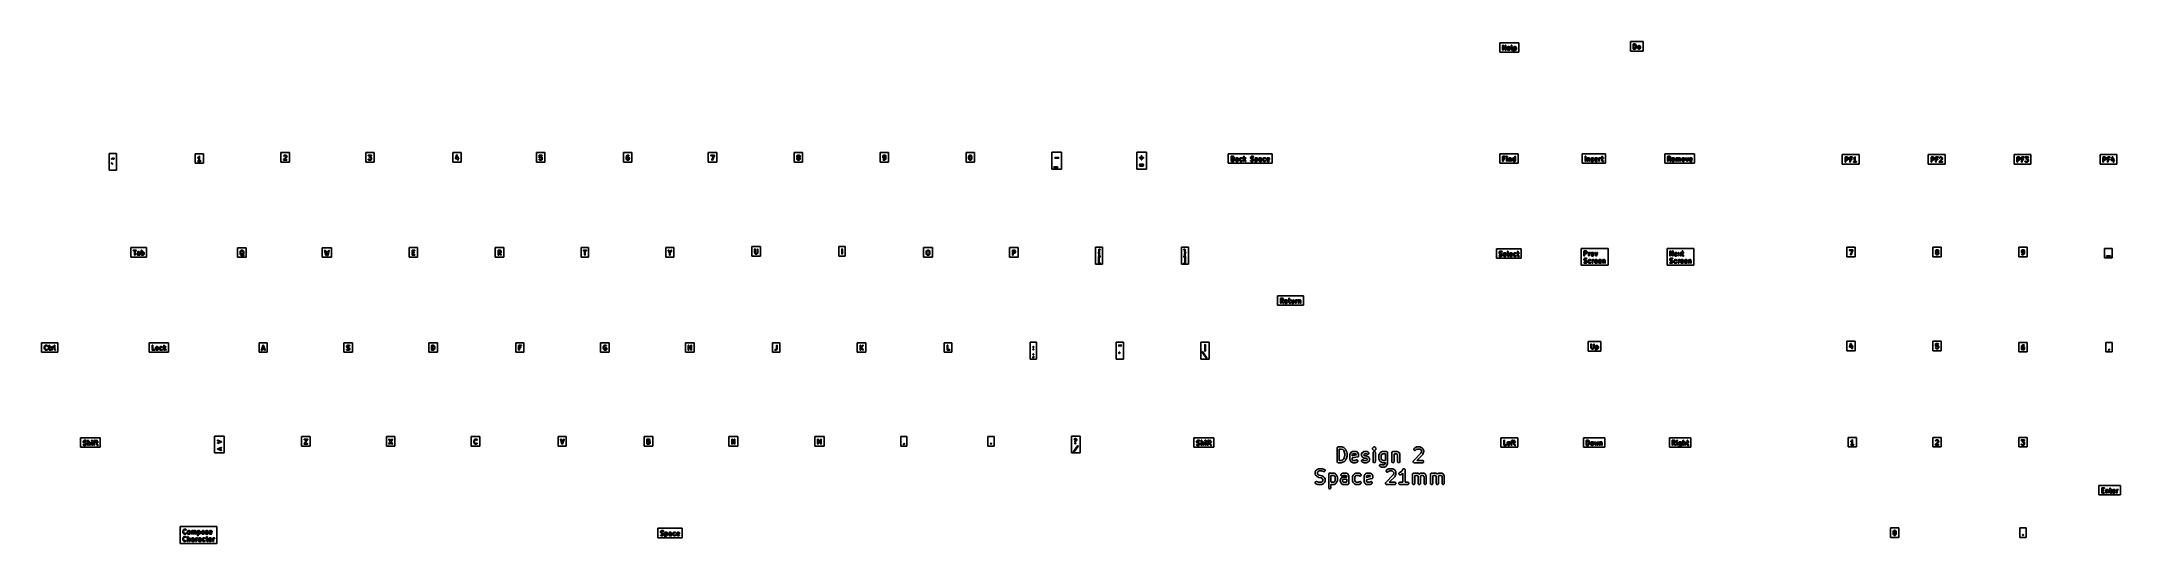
# Model space of a CAD drawing. Extents: x 4.8 to 22.9, y -15 to -10.7.
import ezdxf

# ---------------------------------------------------------------- set-up
doc = ezdxf.new("R2010")
doc.units = 0
doc.header["$MEASUREMENT"] = 0
doc.layers.add('BLACK', color=7, linetype='CONTINUOUS')

msp = doc.modelspace()

# ---------------------------------------------------------------- linework, layer by layer
at = {"layer": 'BLACK', "linetype": 'CONTINUOUS'}
for p, q in [((17.4955, -10.7445), (17.4955, -10.6614)), ((17.4955, -10.6614), (17.6626, -10.6614)), ((17.5205, -10.6845), (17.5203, -10.6855)), ((17.5203, -10.6855), (17.5203, -10.7249)), ((17.5218, -10.6829), (17.5205, -10.6845)), ((17.5238, -10.6826), (17.5218, -10.6829)), ((17.5255, -10.6836), (17.5238, -10.6826)), ((17.5262, -10.6855), (17.5255, -10.6836)), ((17.5262, -10.7013), (17.5262, -10.6855)), ((17.5428, -10.7013), (17.5262, -10.7013)), ((17.543, -10.6845), (17.5428, -10.6855)), ((17.5428, -10.6855), (17.5428, -10.7013)), ((17.5443, -10.6829), (17.543, -10.6845)), ((17.5463, -10.6826), (17.5443, -10.6829)), ((17.548, -10.6836), (17.5463, -10.6826)), ((17.5487, -10.6855), (17.548, -10.6836)), ((17.5487, -10.7249), (17.5487, -10.6855)), ((17.5599, -10.7032), (17.5597, -10.7043)), ((17.5597, -10.7043), (17.5597, -10.7193)), ((17.56, -10.7031), (17.5599, -10.7032)), ((17.5619, -10.6992), (17.56, -10.7029)), ((17.56, -10.7029), (17.56, -10.7031)), ((17.5625, -10.6984), (17.5619, -10.6992)), ((17.5629, -10.6982), (17.5625, -10.6984)), ((17.5632, -10.6979), (17.5629, -10.6982)), ((17.5669, -10.696), (17.5632, -10.6979)), ((17.5656, -10.7049), (17.5667, -10.7027)), ((17.5656, -10.7081), (17.5656, -10.7049)), ((17.5784, -10.7056), (17.5656, -10.7081)), ((17.5667, -10.7027), (17.569, -10.7016)), ((17.5679, -10.6957), (17.5669, -10.696)), ((17.5681, -10.6957), (17.5679, -10.6957)), ((17.5683, -10.6957), (17.5681, -10.6957)), ((17.5758, -10.6957), (17.5683, -10.6957)), ((17.569, -10.7016), (17.5751, -10.7016)), ((17.5751, -10.7016), (17.5773, -10.7027)), ((17.5768, -10.6959), (17.5758, -10.6957)), ((17.5769, -10.696), (17.5768, -10.6959)), ((17.5771, -10.696), (17.5769, -10.696)), ((17.5808, -10.6979), (17.5771, -10.696)), ((17.5773, -10.7027), (17.5784, -10.7049)), ((17.5784, -10.7049), (17.5784, -10.7056)), ((17.5816, -10.6985), (17.5808, -10.6979)), ((17.5818, -10.6989), (17.5816, -10.6985)), ((17.5821, -10.6992), (17.5818, -10.6989)), ((17.584, -10.7029), (17.5821, -10.6992)), ((17.5843, -10.7039), (17.584, -10.7029)), ((17.5843, -10.7041), (17.5843, -10.7039)), ((17.5843, -10.7043), (17.5843, -10.7041)), ((17.5843, -10.708), (17.5843, -10.7043)), ((17.5955, -10.6845), (17.5953, -10.6855)), ((17.5953, -10.6855), (17.5953, -10.7193)), ((17.5968, -10.6829), (17.5955, -10.6845)), ((17.5988, -10.6826), (17.5968, -10.6829)), ((17.6005, -10.6836), (17.5988, -10.6826)), ((17.6012, -10.6855), (17.6005, -10.6836)), ((17.6012, -10.7186), (17.6012, -10.6855)), ((17.6161, -10.6976), (17.6159, -10.6986)), ((17.6159, -10.6986), (17.6159, -10.738)), ((17.6174, -10.6961), (17.6161, -10.6976)), ((17.6194, -10.6957), (17.6174, -10.6961)), ((17.6205, -10.6964), (17.6194, -10.6957)), ((17.6213, -10.696), (17.6205, -10.6964)), ((17.6223, -10.6957), (17.6213, -10.696)), ((17.6218, -10.7023), (17.6233, -10.7016)), ((17.6218, -10.7212), (17.6218, -10.7023)), ((17.6225, -10.6957), (17.6223, -10.6957)), ((17.6226, -10.6957), (17.6225, -10.6957)), ((17.6301, -10.6957), (17.6226, -10.6957)), ((17.6233, -10.7016), (17.6294, -10.7016)), ((17.6294, -10.7016), (17.6321, -10.7029)), ((17.6311, -10.6959), (17.6301, -10.6957)), ((17.6313, -10.696), (17.6311, -10.6959)), ((17.6314, -10.696), (17.6313, -10.696)), ((17.6352, -10.6979), (17.6314, -10.696)), ((17.6321, -10.7029), (17.6333, -10.7041)), ((17.6333, -10.7041), (17.6347, -10.7068)), ((17.6347, -10.7068), (17.6347, -10.7167)), ((17.6359, -10.6984), (17.6352, -10.6979)), ((17.636, -10.6984), (17.6359, -10.6984)), ((17.6378, -10.7003), (17.636, -10.6984)), ((17.6383, -10.701), (17.6378, -10.7003)), ((17.6384, -10.7011), (17.6383, -10.701)), ((17.6403, -10.7048), (17.6384, -10.7011)), ((17.6406, -10.7058), (17.6403, -10.7048)), ((17.6405, -10.706), (17.6406, -10.7058)), ((17.6406, -10.7061), (17.6405, -10.706)), ((17.6406, -10.7174), (17.6406, -10.7061)), ((17.6626, -10.6614), (17.6626, -10.7445)), ((18.6355, -10.7345), (18.6355, -10.6514)), ((18.6355, -10.6514), (18.7464, -10.6514)), ((18.6604, -10.6751), (18.6603, -10.6755)), ((18.6603, -10.6755), (18.6603, -10.7149)), ((18.6605, -10.6745), (18.6604, -10.6749)), ((18.6604, -10.6749), (18.6604, -10.675)), ((18.6604, -10.675), (18.6604, -10.6751)), ((18.661, -10.6739), (18.6605, -10.6745)), ((18.6614, -10.6732), (18.661, -10.6739)), ((18.6616, -10.6732), (18.6614, -10.6732)), ((18.6618, -10.6729), (18.6616, -10.6732)), ((18.6625, -10.6728), (18.6618, -10.6729)), ((18.6633, -10.6726), (18.6625, -10.6728)), ((18.6726, -10.6726), (18.6633, -10.6726)), ((18.6662, -10.7119), (18.6662, -10.6785)), ((18.6662, -10.6785), (18.6722, -10.6785)), ((18.6722, -10.6785), (18.6767, -10.68)), ((18.6735, -10.6727), (18.6726, -10.6726)), ((18.6736, -10.6727), (18.6735, -10.6727)), ((18.6792, -10.6746), (18.6736, -10.6727)), ((18.6767, -10.68), (18.6796, -10.6829)), ((18.6801, -10.6751), (18.6792, -10.6746)), ((18.6796, -10.6829), (18.6811, -10.6859)), ((18.6811, -10.7045), (18.6796, -10.7075)), ((18.6802, -10.6752), (18.6801, -10.6751)), ((18.6803, -10.6753), (18.6802, -10.6752)), ((18.6841, -10.679), (18.6803, -10.6753)), ((18.6811, -10.6859), (18.6828, -10.6927)), ((18.6828, -10.6976), (18.6811, -10.7045)), ((18.6828, -10.6927), (18.6828, -10.6976)), ((18.6846, -10.6798), (18.6841, -10.679)), ((18.6865, -10.6836), (18.6846, -10.6798)), ((18.6846, -10.6798), (18.6846, -10.6798)), ((18.6846, -10.7106), (18.6865, -10.7068)), ((18.6867, -10.684), (18.6865, -10.6836)), ((18.6865, -10.7067), (18.6867, -10.7062)), ((18.6865, -10.7068), (18.6865, -10.7067)), ((18.6867, -10.6842), (18.6867, -10.684)), ((18.6886, -10.6917), (18.6867, -10.6842)), ((18.6867, -10.7062), (18.6886, -10.6987)), ((18.6887, -10.6922), (18.6886, -10.6917)), ((18.6886, -10.6986), (18.6887, -10.698)), ((18.6886, -10.6987), (18.6886, -10.6986)), ((18.6887, -10.6924), (18.6887, -10.6922)), ((18.6887, -10.698), (18.6887, -10.6924)), ((18.698, -10.6951), (18.6978, -10.6961)), ((18.6978, -10.6961), (18.6978, -10.7074)), ((18.6981, -10.695), (18.698, -10.6951)), ((18.7, -10.6911), (18.6981, -10.6948)), ((18.6981, -10.6948), (18.6981, -10.695)), ((18.7005, -10.6903), (18.7, -10.6911)), ((18.7024, -10.6884), (18.7005, -10.6903)), ((18.7005, -10.6903), (18.7005, -10.6903)), ((18.7031, -10.6879), (18.7024, -10.6884)), ((18.7032, -10.6879), (18.7031, -10.6879)), ((18.7069, -10.686), (18.7032, -10.6879)), ((18.7037, -10.6968), (18.7051, -10.6941)), ((18.7037, -10.7067), (18.7037, -10.6968)), ((18.7051, -10.7094), (18.7037, -10.7067)), ((18.7051, -10.6941), (18.7063, -10.6929)), ((18.7063, -10.6929), (18.709, -10.6916)), ((18.7079, -10.6857), (18.7069, -10.686)), ((18.7081, -10.6857), (18.7079, -10.6857)), ((18.7083, -10.6857), (18.7081, -10.6857)), ((18.7139, -10.6857), (18.7083, -10.6857)), ((18.709, -10.6916), (18.7132, -10.6916)), ((18.7132, -10.6916), (18.7159, -10.6929)), ((18.7149, -10.6859), (18.7139, -10.6857)), ((18.715, -10.686), (18.7149, -10.6859)), ((18.7152, -10.686), (18.715, -10.686)), ((18.7189, -10.6879), (18.7152, -10.686)), ((18.7159, -10.6929), (18.7171, -10.6941)), ((18.7171, -10.6941), (18.7184, -10.6968)), ((18.7184, -10.7067), (18.7171, -10.7094)), ((18.7184, -10.6968), (18.7184, -10.7067)), ((18.7197, -10.6884), (18.7189, -10.6879)), ((18.7216, -10.6903), (18.7197, -10.6884)), ((18.7197, -10.6884), (18.7197, -10.6884)), ((18.7221, -10.691), (18.7216, -10.6903)), ((18.7221, -10.6911), (18.7221, -10.691)), ((18.724, -10.6948), (18.7221, -10.6911)), ((18.7243, -10.6958), (18.724, -10.6948)), ((18.7243, -10.696), (18.7243, -10.6958)), ((18.7243, -10.6961), (18.7243, -10.696)), ((18.7243, -10.7074), (18.7243, -10.6961)), ((18.7464, -10.6514), (18.7464, -10.7345)), ((17.6626, -10.7445), (17.4955, -10.7445)), ((17.5203, -10.7249), (17.521, -10.7268)), ((17.521, -10.7268), (17.5227, -10.7278)), ((17.5227, -10.7278), (17.5247, -10.7274)), ((17.5247, -10.7274), (17.526, -10.7259)), ((17.526, -10.7259), (17.5262, -10.7249)), ((17.5262, -10.7249), (17.5262, -10.7072)), ((17.5262, -10.7072), (17.5428, -10.7072)), ((17.5428, -10.7072), (17.5428, -10.7249)), ((17.5428, -10.7249), (17.5435, -10.7268)), ((17.5435, -10.7268), (17.5452, -10.7278)), ((17.5452, -10.7278), (17.5472, -10.7274)), ((17.5472, -10.7274), (17.5485, -10.7259)), ((17.5485, -10.7259), (17.5487, -10.7249)), ((17.5597, -10.7193), (17.5597, -10.7194)), ((17.5597, -10.7194), (17.5597, -10.7196)), ((17.5597, -10.7196), (17.56, -10.7206)), ((17.56, -10.7206), (17.5619, -10.7243)), ((17.5619, -10.7243), (17.5622, -10.7246)), ((17.5622, -10.7246), (17.5624, -10.725)), ((17.5624, -10.725), (17.5632, -10.7256)), ((17.5632, -10.7256), (17.5669, -10.7275)), ((17.5656, -10.7142), (17.582, -10.7109)), ((17.5656, -10.7186), (17.5656, -10.7142)), ((17.5667, -10.7208), (17.5656, -10.7186)), ((17.569, -10.7219), (17.5667, -10.7208)), ((17.5669, -10.7275), (17.5671, -10.7275)), ((17.5671, -10.7275), (17.5672, -10.7276)), ((17.5672, -10.7276), (17.5683, -10.7278)), ((17.5683, -10.7278), (17.5758, -10.7278)), ((17.5751, -10.7219), (17.569, -10.7219)), ((17.5782, -10.7204), (17.5751, -10.7219)), ((17.5758, -10.7278), (17.5759, -10.7278)), ((17.5759, -10.7278), (17.5761, -10.7278)), ((17.5761, -10.7278), (17.5771, -10.7275)), ((17.5771, -10.7275), (17.5808, -10.7256)), ((17.5792, -10.7201), (17.5782, -10.7204)), ((17.5811, -10.7205), (17.5792, -10.7201)), ((17.5808, -10.7256), (17.5822, -10.7242)), ((17.5823, -10.7222), (17.5811, -10.7205)), ((17.582, -10.7109), (17.5824, -10.7106)), ((17.5822, -10.7242), (17.5823, -10.7222)), ((17.5824, -10.7106), (17.5829, -10.7106)), ((17.5829, -10.7106), (17.5832, -10.7101)), ((17.5832, -10.7101), (17.5837, -10.7098)), ((17.5837, -10.7098), (17.5838, -10.7094)), ((17.5838, -10.7094), (17.5842, -10.709)), ((17.5842, -10.709), (17.5843, -10.708)), ((17.5953, -10.7193), (17.5954, -10.7194)), ((17.5954, -10.7194), (17.5953, -10.7196)), ((17.5953, -10.7196), (17.5956, -10.7206)), ((17.5956, -10.7206), (17.5975, -10.7243)), ((17.5975, -10.7243), (17.5978, -10.7246)), ((17.5978, -10.7246), (17.598, -10.725)), ((17.598, -10.725), (17.5988, -10.7256)), ((17.5988, -10.7256), (17.6026, -10.7275)), ((17.6023, -10.7208), (17.6012, -10.7186)), ((17.6052, -10.7222), (17.6023, -10.7208)), ((17.6026, -10.7275), (17.6046, -10.7277)), ((17.6046, -10.7277), (17.6062, -10.7266)), ((17.606, -10.7228), (17.6052, -10.7222)), ((17.6068, -10.7247), (17.606, -10.7228)), ((17.6062, -10.7266), (17.6068, -10.7247)), ((17.6159, -10.738), (17.6166, -10.7399)), ((17.6166, -10.7399), (17.6184, -10.7409)), ((17.6184, -10.7409), (17.6203, -10.7406)), ((17.6203, -10.7406), (17.6216, -10.739)), ((17.6216, -10.739), (17.6218, -10.738)), ((17.6233, -10.7219), (17.6218, -10.7212)), ((17.6218, -10.738), (17.6218, -10.7277)), ((17.6218, -10.7277), (17.6226, -10.7278)), ((17.6226, -10.7278), (17.6301, -10.7278)), ((17.6294, -10.7219), (17.6233, -10.7219)), ((17.6321, -10.7206), (17.6294, -10.7219)), ((17.6301, -10.7278), (17.6303, -10.7278)), ((17.6303, -10.7278), (17.6305, -10.7278)), ((17.6305, -10.7278), (17.6314, -10.7275)), ((17.6314, -10.7275), (17.6352, -10.7256)), ((17.6333, -10.7194), (17.6321, -10.7206)), ((17.6347, -10.7167), (17.6333, -10.7194)), ((17.6352, -10.7256), (17.636, -10.7251)), ((17.6352, -10.7256), (17.6352, -10.7256)), ((17.636, -10.7251), (17.6378, -10.7232)), ((17.6378, -10.7232), (17.6379, -10.7232)), ((17.6379, -10.7232), (17.6384, -10.7224)), ((17.6384, -10.7224), (17.6403, -10.7187)), ((17.6403, -10.7185), (17.6404, -10.7184)), ((17.6403, -10.7187), (17.6403, -10.7185)), ((17.6404, -10.7184), (17.6406, -10.7174)), ((18.7464, -10.7345), (18.6355, -10.7345)), ((18.6603, -10.7149), (18.6606, -10.7156)), ((18.6606, -10.7156), (18.6607, -10.7164)), ((18.6607, -10.7164), (18.6609, -10.7165)), ((18.6609, -10.7165), (18.661, -10.7168)), ((18.661, -10.7168), (18.6617, -10.7172)), ((18.6617, -10.7172), (18.6622, -10.7176)), ((18.6622, -10.7176), (18.6626, -10.7177)), ((18.6626, -10.7177), (18.6627, -10.7178)), ((18.6627, -10.7178), (18.6629, -10.7178)), ((18.6629, -10.7178), (18.6633, -10.7178)), ((18.6633, -10.7178), (18.6726, -10.7178)), ((18.6722, -10.7119), (18.6662, -10.7119)), ((18.6767, -10.7104), (18.6722, -10.7119)), ((18.6726, -10.7178), (18.6727, -10.7178)), ((18.6727, -10.7178), (18.6736, -10.7177)), ((18.6736, -10.7177), (18.6792, -10.7158)), ((18.6796, -10.7075), (18.6767, -10.7104)), ((18.6792, -10.7158), (18.6793, -10.7157)), ((18.6793, -10.7157), (18.6795, -10.7157)), ((18.6795, -10.7157), (18.6803, -10.7151)), ((18.6803, -10.7151), (18.6841, -10.7113)), ((18.6841, -10.7113), (18.6846, -10.7106)), ((18.6841, -10.7113), (18.6841, -10.7113)), ((18.6978, -10.7074), (18.6979, -10.7075)), ((18.6979, -10.7075), (18.6978, -10.7077)), ((18.6978, -10.7077), (18.6981, -10.7087)), ((18.6981, -10.7087), (18.7, -10.7124)), ((18.7, -10.7124), (18.7, -10.7125)), ((18.7, -10.7125), (18.7005, -10.7132)), ((18.7005, -10.7132), (18.7024, -10.7151)), ((18.7024, -10.7151), (18.7025, -10.7151)), ((18.7025, -10.7151), (18.7032, -10.7156)), ((18.7032, -10.7156), (18.7069, -10.7175)), ((18.7063, -10.7106), (18.7051, -10.7094)), ((18.709, -10.7119), (18.7063, -10.7106)), ((18.7069, -10.7175), (18.7071, -10.7175)), ((18.7071, -10.7175), (18.7072, -10.7176)), ((18.7072, -10.7176), (18.7083, -10.7178)), ((18.7083, -10.7178), (18.7139, -10.7178)), ((18.7132, -10.7119), (18.709, -10.7119)), ((18.7159, -10.7106), (18.7132, -10.7119)), ((18.7139, -10.7178), (18.714, -10.7178)), ((18.714, -10.7178), (18.7142, -10.7178)), ((18.7142, -10.7178), (18.7152, -10.7175)), ((18.7152, -10.7175), (18.7189, -10.7156)), ((18.7171, -10.7094), (18.7159, -10.7106)), ((18.7189, -10.7156), (18.719, -10.7156)), ((18.719, -10.7156), (18.7197, -10.7151)), ((18.7197, -10.7151), (18.7216, -10.7132)), ((18.7216, -10.7132), (18.7221, -10.7124)), ((18.7216, -10.7132), (18.7216, -10.7132)), ((18.7221, -10.7124), (18.724, -10.7087)), ((18.724, -10.7085), (18.7242, -10.7084)), ((18.724, -10.7087), (18.724, -10.7085)), ((18.7242, -10.7084), (18.7243, -10.7074)), ((5.35552, -11.7745), (5.35552, -11.628)), ((5.35552, -11.628), (5.41949, -11.628)), ((5.41949, -11.7745), (5.35552, -11.7745)), ((5.37555, -11.6744), (5.37469, -11.6762)), ((5.37469, -11.6762), (5.37522, -11.6782)), ((5.37594, -11.7112), (5.37478, -11.7129)), ((5.37478, -11.7129), (5.37496, -11.7149)), ((5.37496, -11.7149), (5.37555, -11.7157)), ((5.37522, -11.6782), (5.37687, -11.6793)), ((5.37742, -11.6725), (5.37555, -11.6744)), ((5.37555, -11.7157), (5.38117, -11.7213)), ((5.37789, -11.7107), (5.37594, -11.7112)), ((5.37687, -11.6793), (5.37888, -11.6792)), ((5.37814, -11.672), (5.37742, -11.6725)), ((5.37972, -11.7115), (5.37789, -11.7107)), ((5.37819, -11.672), (5.37814, -11.672)), ((5.38194, -11.6701), (5.37819, -11.672)), ((5.37888, -11.6792), (5.37972, -11.6786)), ((5.37972, -11.6786), (5.38126, -11.677)), ((5.38535, -11.7172), (5.37972, -11.7115)), ((5.38117, -11.7213), (5.383, -11.7222)), ((5.38126, -11.677), (5.38326, -11.676)), ((5.38246, -11.6699), (5.38194, -11.6701)), ((5.38257, -11.6699), (5.38246, -11.6699)), ((5.38268, -11.6699), (5.38257, -11.6699)), ((5.38292, -11.6698), (5.38268, -11.6699)), ((5.38374, -11.67), (5.38292, -11.6698)), ((5.383, -11.7222), (5.38495, -11.7217)), ((5.38326, -11.676), (5.38944, -11.6791)), ((5.38458, -11.6701), (5.38374, -11.67)), ((5.39076, -11.6732), (5.38458, -11.6701)), ((5.38495, -11.7217), (5.38611, -11.72)), ((5.38594, -11.718), (5.38535, -11.7172)), ((5.38611, -11.72), (5.38594, -11.718)), ((5.38944, -11.6791), (5.39028, -11.6792)), ((5.39028, -11.6792), (5.3911, -11.6794)), ((5.39276, -11.6722), (5.39076, -11.6732)), ((5.3911, -11.6794), (5.39134, -11.6794)), ((5.39134, -11.6794), (5.39144, -11.6794)), ((5.39144, -11.6794), (5.39156, -11.6793)), ((5.39156, -11.6793), (5.39208, -11.6791)), ((5.39208, -11.6791), (5.39583, -11.6773)), ((5.39429, -11.6707), (5.39276, -11.6722)), ((5.39513, -11.6701), (5.39429, -11.6707)), ((5.39715, -11.6699), (5.39513, -11.6701)), ((5.39583, -11.6773), (5.39587, -11.6772)), ((5.39587, -11.6772), (5.3966, -11.6767)), ((5.3966, -11.6767), (5.39847, -11.6748)), ((5.3988, -11.671), (5.39715, -11.6699)), ((5.39847, -11.6748), (5.39932, -11.673)), ((5.39932, -11.673), (5.3988, -11.671)), ((5.41949, -11.628), (5.41949, -11.7745)), ((6.10552, -11.7145), (6.10552, -11.6314)), ((6.10552, -11.6314), (6.17887, -11.6314)), ((6.17887, -11.7145), (6.10552, -11.7145)), ((6.12949, -11.6926), (6.12848, -11.6944)), ((6.12848, -11.6944), (6.12883, -11.6964)), ((6.12868, -11.6656), (6.12855, -11.6676)), ((6.12855, -11.6676), (6.12976, -11.6692)), ((6.13006, -11.6641), (6.12868, -11.6656)), ((6.12883, -11.6964), (6.13037, -11.6976)), ((6.13138, -11.6919), (6.12949, -11.6926)), ((6.12976, -11.6692), (6.13172, -11.6697)), ((6.13338, -11.6625), (6.13006, -11.6641)), ((6.13037, -11.6976), (6.13138, -11.6978)), ((6.13968, -11.6919), (6.13138, -11.6919)), ((6.13138, -11.6978), (6.15388, -11.6978)), ((6.13172, -11.6697), (6.1327, -11.6694)), ((6.1327, -11.6694), (6.13645, -11.6675)), ((6.13659, -11.6592), (6.13338, -11.6625)), ((6.13645, -11.6675), (6.1365, -11.6675)), ((6.1365, -11.6675), (6.13722, -11.667)), ((6.14018, -11.6539), (6.13659, -11.6592)), ((6.13722, -11.667), (6.13968, -11.6645)), ((6.13968, -11.6645), (6.13968, -11.6919)), ((6.14088, -11.6531), (6.14018, -11.6539)), ((6.14105, -11.6531), (6.14088, -11.6531)), ((6.14116, -11.6529), (6.14105, -11.6531)), ((6.142, -11.6528), (6.14116, -11.6529)), ((6.14282, -11.6526), (6.142, -11.6528)), ((6.14298, -11.6526), (6.14282, -11.6526)), ((6.14315, -11.6526), (6.14298, -11.6526)), ((6.14389, -11.653), (6.14315, -11.6526)), ((6.14467, -11.6534), (6.14389, -11.653)), ((6.14475, -11.6535), (6.14467, -11.6534)), ((6.14489, -11.6536), (6.14475, -11.6535)), ((6.14519, -11.6544), (6.14489, -11.6536)), ((6.14557, -11.6552), (6.14519, -11.6544)), ((6.14553, -11.6553), (6.14557, -11.6552)), ((6.14559, -11.6555), (6.14553, -11.6553)), ((6.14559, -11.6919), (6.14559, -11.6555)), ((6.15388, -11.6919), (6.14559, -11.6919)), ((6.15489, -11.6921), (6.15388, -11.6919)), ((6.15388, -11.6978), (6.15578, -11.6971)), ((6.15644, -11.6934), (6.15489, -11.6921)), ((6.15578, -11.6971), (6.15679, -11.6954)), ((6.15679, -11.6954), (6.15644, -11.6934)), ((6.17887, -11.6314), (6.17887, -11.7145)), ((6.85552, -11.7045), (6.85552, -11.6214)), ((6.85552, -11.6214), (6.92887, -11.6214)), ((6.92887, -11.7045), (6.85552, -11.7045)), ((6.87663, -11.6845), (6.87657, -11.6846)), ((6.87657, -11.6846), (6.8768, -11.6855)), ((6.87705, -11.6836), (6.8766, -11.6844)), ((6.8766, -11.6844), (6.87663, -11.6845)), ((6.8768, -11.6855), (6.87695, -11.6864)), ((6.87695, -11.6864), (6.87706, -11.6864)), ((6.87742, -11.6828), (6.87705, -11.6836)), ((6.87706, -11.6864), (6.87709, -11.6866)), ((6.87709, -11.6866), (6.87782, -11.6871)), ((6.89943, -11.6608), (6.87742, -11.6828)), ((6.87782, -11.6871), (6.8785, -11.6876)), ((6.8793, -11.6472), (6.87844, -11.649)), ((6.87844, -11.649), (6.87897, -11.6509)), ((6.8785, -11.6876), (6.87868, -11.6877)), ((6.87868, -11.6877), (6.87875, -11.6877)), ((6.87875, -11.6877), (6.87887, -11.6877)), ((6.87887, -11.6877), (6.87951, -11.6878)), ((6.87897, -11.6509), (6.88062, -11.6521)), ((6.88117, -11.6453), (6.8793, -11.6472)), ((6.87951, -11.6878), (6.90388, -11.6878)), ((6.88062, -11.6521), (6.88263, -11.6519)), ((6.88189, -11.6448), (6.88117, -11.6453)), ((6.88194, -11.6447), (6.88189, -11.6448)), ((6.88569, -11.6429), (6.88194, -11.6447)), ((6.88263, -11.6519), (6.88347, -11.6513)), ((6.88347, -11.6513), (6.88501, -11.6498)), ((6.88501, -11.6498), (6.88771, -11.6485)), ((6.88667, -11.6426), (6.88569, -11.6429)), ((6.88664, -11.6819), (6.90409, -11.6645)), ((6.90388, -11.6819), (6.88664, -11.6819)), ((6.88684, -11.6426), (6.88667, -11.6426)), ((6.88701, -11.6426), (6.88684, -11.6426)), ((6.89638, -11.6426), (6.88701, -11.6426)), ((6.88771, -11.6485), (6.89569, -11.6485)), ((6.89569, -11.6485), (6.89838, -11.6498)), ((6.89739, -11.6427), (6.89638, -11.6426)), ((6.89753, -11.6428), (6.89739, -11.6427)), ((6.8977, -11.6429), (6.89753, -11.6428)), ((6.90145, -11.6447), (6.8977, -11.6429)), ((6.89838, -11.6498), (6.89958, -11.651)), ((6.90093, -11.6563), (6.89943, -11.6608)), ((6.89958, -11.651), (6.90093, -11.6537)), ((6.90093, -11.6537), (6.90093, -11.6563)), ((6.90216, -11.6453), (6.90145, -11.6447)), ((6.90222, -11.6453), (6.90216, -11.6453)), ((6.90409, -11.6472), (6.90222, -11.6453)), ((6.90489, -11.6821), (6.90388, -11.6819)), ((6.90388, -11.6878), (6.90578, -11.6871)), ((6.9046, -11.6479), (6.90409, -11.6472)), ((6.90409, -11.6645), (6.90417, -11.6643)), ((6.90417, -11.6643), (6.90432, -11.6642)), ((6.90432, -11.6642), (6.90481, -11.6633)), ((6.90465, -11.6479), (6.9046, -11.6479)), ((6.90652, -11.6517), (6.90465, -11.6479)), ((6.90481, -11.6633), (6.90668, -11.6577)), ((6.90644, -11.6834), (6.90489, -11.6821)), ((6.90578, -11.6871), (6.90679, -11.6854)), ((6.90679, -11.6854), (6.90644, -11.6834)), ((6.90681, -11.6527), (6.90652, -11.6517)), ((6.90668, -11.6576), (6.90683, -11.6568)), ((6.90668, -11.6577), (6.90668, -11.6576)), ((6.90677, -11.6528), (6.90681, -11.6527)), ((6.90683, -11.653), (6.90677, -11.6528)), ((6.90683, -11.6568), (6.90683, -11.653)), ((6.92887, -11.6214), (6.92887, -11.7045)), ((7.59552, -11.7045), (7.59552, -11.6214)), ((7.59552, -11.6214), (7.66887, -11.6214)), ((7.66887, -11.7045), (7.59552, -11.7045)), ((7.61761, -11.6432), (7.6166, -11.645)), ((7.6166, -11.645), (7.61695, -11.647)), ((7.61782, -11.6787), (7.61666, -11.6804)), ((7.61666, -11.6804), (7.61683, -11.6824)), ((7.61683, -11.6824), (7.61742, -11.6832)), ((7.61695, -11.647), (7.6185, -11.6483)), ((7.61742, -11.6832), (7.6193, -11.6851)), ((7.61951, -11.6426), (7.61761, -11.6432)), ((7.61977, -11.6782), (7.61782, -11.6787)), ((7.6185, -11.6483), (7.61951, -11.6485)), ((7.6193, -11.6851), (7.61935, -11.6851)), ((7.61935, -11.6851), (7.62006, -11.6856)), ((7.64388, -11.6426), (7.61951, -11.6426)), ((7.61951, -11.6485), (7.63737, -11.6485)), ((7.6216, -11.679), (7.61977, -11.6782)), ((7.62006, -11.6856), (7.62381, -11.6875)), ((7.62313, -11.6806), (7.6216, -11.679)), ((7.62583, -11.6819), (7.62313, -11.6806)), ((7.62381, -11.6875), (7.62399, -11.6875)), ((7.62399, -11.6875), (7.62412, -11.6876)), ((7.62412, -11.6876), (7.62513, -11.6878)), ((7.62513, -11.6878), (7.63638, -11.6878)), ((7.63569, -11.6819), (7.62583, -11.6819)), ((7.62789, -11.6602), (7.62781, -11.6604)), ((7.62781, -11.6604), (7.62806, -11.6612)), ((7.62825, -11.6593), (7.62785, -11.66)), ((7.62785, -11.66), (7.62789, -11.6602)), ((7.62806, -11.6612), (7.6282, -11.662)), ((7.6282, -11.662), (7.62838, -11.6621)), ((7.62854, -11.6586), (7.62825, -11.6593)), ((7.62838, -11.6621), (7.62846, -11.6624)), ((7.62846, -11.6624), (7.62914, -11.6628)), ((7.63737, -11.6485), (7.62854, -11.6586)), ((7.62914, -11.6628), (7.62975, -11.6633)), ((7.62975, -11.6633), (7.63008, -11.6633)), ((7.63008, -11.6633), (7.63019, -11.6634)), ((7.63019, -11.6634), (7.63032, -11.6634)), ((7.63032, -11.6634), (7.63076, -11.6635)), ((7.63076, -11.6635), (7.63569, -11.6635)), ((7.63569, -11.6635), (7.63838, -11.6648)), ((7.63838, -11.6806), (7.63569, -11.6819)), ((7.63638, -11.6878), (7.63655, -11.6878)), ((7.63655, -11.6878), (7.63672, -11.6878)), ((7.63672, -11.6878), (7.6377, -11.6875)), ((7.63715, -11.6577), (7.6461, -11.6474)), ((7.63739, -11.6577), (7.63715, -11.6577)), ((7.63753, -11.6578), (7.63739, -11.6577)), ((7.6377, -11.6579), (7.63753, -11.6578)), ((7.64145, -11.6597), (7.6377, -11.6579)), ((7.6377, -11.6875), (7.64145, -11.6856)), ((7.63838, -11.6648), (7.63958, -11.666)), ((7.63958, -11.6794), (7.63838, -11.6806)), ((7.63958, -11.666), (7.64093, -11.6687)), ((7.64093, -11.6767), (7.63958, -11.6794)), ((7.64093, -11.6687), (7.64093, -11.6767)), ((7.64216, -11.6603), (7.64145, -11.6597)), ((7.64145, -11.6856), (7.6415, -11.6856)), ((7.6415, -11.6856), (7.64222, -11.6851)), ((7.64222, -11.6603), (7.64216, -11.6603)), ((7.64409, -11.6622), (7.64222, -11.6603)), ((7.64222, -11.6851), (7.64409, -11.6832)), ((7.64432, -11.6426), (7.64388, -11.6426)), ((7.6446, -11.6629), (7.64409, -11.6622)), ((7.64409, -11.6832), (7.64412, -11.6832)), ((7.64412, -11.6832), (7.64465, -11.6824)), ((7.64445, -11.6426), (7.64432, -11.6426)), ((7.64456, -11.6427), (7.64445, -11.6426)), ((7.64489, -11.6427), (7.64456, -11.6427)), ((7.64465, -11.6629), (7.6446, -11.6629)), ((7.64652, -11.6667), (7.64465, -11.6629)), ((7.64465, -11.6824), (7.64652, -11.6787)), ((7.6455, -11.6432), (7.64489, -11.6427)), ((7.64618, -11.6437), (7.6455, -11.6432)), ((7.6461, -11.6474), (7.64639, -11.6467)), ((7.64626, -11.6439), (7.64618, -11.6437)), ((7.64644, -11.644), (7.64626, -11.6439)), ((7.64639, -11.6467), (7.64679, -11.646)), ((7.64658, -11.6448), (7.64644, -11.644)), ((7.64681, -11.6677), (7.64652, -11.6667)), ((7.64652, -11.6787), (7.64654, -11.6785)), ((7.64654, -11.6785), (7.64666, -11.6784)), ((7.64683, -11.6456), (7.64658, -11.6448)), ((7.64666, -11.6784), (7.64683, -11.6774)), ((7.64675, -11.6458), (7.64683, -11.6456)), ((7.64679, -11.646), (7.64675, -11.6458)), ((7.64677, -11.6678), (7.64681, -11.6677)), ((7.64683, -11.668), (7.64677, -11.6678)), ((7.64683, -11.6774), (7.64683, -11.668)), ((7.66887, -11.6214), (7.66887, -11.7045)), ((8.35552, -11.7045), (8.35552, -11.6214)), ((8.35552, -11.6214), (8.42887, -11.6214)), ((8.42887, -11.7045), (8.35552, -11.7045)), ((8.37859, -11.671), (8.37848, -11.6712)), ((8.37848, -11.6712), (8.37862, -11.672)), ((8.38796, -11.6427), (8.37858, -11.6708)), ((8.37858, -11.6708), (8.37859, -11.671)), ((8.37862, -11.672), (8.37864, -11.6728)), ((8.37864, -11.6728), (8.37879, -11.673)), ((8.37879, -11.673), (8.37883, -11.6732)), ((8.37883, -11.6732), (8.37944, -11.6737)), ((8.37944, -11.6737), (8.37998, -11.6743)), ((8.37998, -11.6743), (8.3802, -11.6744)), ((8.3802, -11.6744), (8.38037, -11.6745)), ((8.38037, -11.6745), (8.38138, -11.6747)), ((8.38138, -11.6747), (8.39718, -11.6747)), ((8.38548, -11.6688), (8.39356, -11.6446)), ((8.39718, -11.6688), (8.38548, -11.6688)), ((8.38845, -11.6418), (8.38796, -11.6427)), ((8.39017, -11.6407), (8.38845, -11.6418)), ((8.39216, -11.641), (8.39017, -11.6407)), ((8.3935, -11.6425), (8.39216, -11.641)), ((8.39356, -11.6446), (8.3935, -11.6425)), ((8.39736, -11.6576), (8.39718, -11.6586)), ((8.39718, -11.6586), (8.39718, -11.6688)), ((8.39718, -11.6747), (8.39718, -11.6849)), ((8.39718, -11.6849), (8.39787, -11.6868)), ((8.39866, -11.6561), (8.39736, -11.6576)), ((8.39787, -11.6868), (8.39962, -11.6878)), ((8.40064, -11.6557), (8.39866, -11.6561)), ((8.39962, -11.6878), (8.40161, -11.6874)), ((8.40239, -11.6567), (8.40064, -11.6557)), ((8.40161, -11.6874), (8.40291, -11.6859)), ((8.40308, -11.6586), (8.40239, -11.6567)), ((8.40291, -11.6859), (8.40308, -11.6849)), ((8.40308, -11.6688), (8.40308, -11.6586)), ((8.40576, -11.6688), (8.40308, -11.6688)), ((8.40308, -11.6849), (8.40308, -11.6747)), ((8.40308, -11.6747), (8.40576, -11.6747)), ((8.40677, -11.669), (8.40576, -11.6688)), ((8.40576, -11.6747), (8.40765, -11.674)), ((8.40831, -11.6703), (8.40677, -11.669)), ((8.40765, -11.674), (8.40866, -11.6723)), ((8.40866, -11.6723), (8.40831, -11.6703)), ((8.42887, -11.6214), (8.42887, -11.7045)), ((9.08552, -11.7045), (9.08552, -11.6214)), ((9.08552, -11.6214), (9.15887, -11.6214)), ((9.15887, -11.7045), (9.08552, -11.7045)), ((9.10845, -11.664), (9.10844, -11.664)), ((9.10844, -11.664), (9.1087, -11.665)), ((9.11032, -11.6452), (9.10845, -11.664)), ((9.10845, -11.664), (9.10845, -11.664)), ((9.10969, -11.6787), (9.10853, -11.6804)), ((9.10853, -11.6804), (9.10871, -11.6824)), ((9.1087, -11.665), (9.10894, -11.6659)), ((9.10871, -11.6824), (9.1093, -11.6832)), ((9.10894, -11.6659), (9.10896, -11.6659)), ((9.10896, -11.6659), (9.10897, -11.6659)), ((9.10897, -11.6659), (9.10978, -11.6665)), ((9.1093, -11.6832), (9.11117, -11.6851)), ((9.11164, -11.6782), (9.10969, -11.6787)), ((9.10978, -11.6665), (9.11058, -11.6671)), ((9.11036, -11.6451), (9.11032, -11.6452)), ((9.11041, -11.6449), (9.11035, -11.645)), ((9.11035, -11.645), (9.11036, -11.6451)), ((9.1106, -11.6442), (9.11041, -11.6449)), ((9.11058, -11.6671), (9.1106, -11.6671)), ((9.11105, -11.6438), (9.1106, -11.6442)), ((9.1106, -11.6671), (9.11062, -11.6671)), ((9.11062, -11.6671), (9.11161, -11.667)), ((9.11136, -11.6432), (9.11105, -11.6438)), ((9.11117, -11.6851), (9.11123, -11.6851)), ((9.11123, -11.6851), (9.11194, -11.6856)), ((9.11175, -11.6431), (9.11136, -11.6432)), ((9.11161, -11.667), (9.1126, -11.6669)), ((9.11347, -11.679), (9.11164, -11.6782)), ((9.11204, -11.6428), (9.11175, -11.6431)), ((9.11194, -11.6856), (9.11569, -11.6875)), ((9.11267, -11.6428), (9.11204, -11.6428)), ((9.1126, -11.6669), (9.11261, -11.6669)), ((9.11261, -11.6669), (9.11263, -11.6669)), ((9.11263, -11.6669), (9.11347, -11.6663)), ((9.11326, -11.6426), (9.11267, -11.6428)), ((9.13201, -11.6426), (9.11326, -11.6426)), ((9.11347, -11.6663), (9.11501, -11.6648)), ((9.11501, -11.6806), (9.11347, -11.679)), ((9.11495, -11.6582), (9.11593, -11.6485)), ((9.11569, -11.6579), (9.11495, -11.6582)), ((9.11501, -11.6648), (9.11771, -11.6635)), ((9.11771, -11.6819), (9.11501, -11.6806)), ((9.11667, -11.6576), (9.11569, -11.6579)), ((9.11569, -11.6875), (9.11586, -11.6875)), ((9.11586, -11.6875), (9.116, -11.6876)), ((9.11593, -11.6485), (9.13201, -11.6485)), ((9.116, -11.6876), (9.11701, -11.6878)), ((9.11684, -11.6576), (9.11667, -11.6576)), ((9.11701, -11.6576), (9.11684, -11.6576)), ((9.12638, -11.6576), (9.11701, -11.6576)), ((9.11701, -11.6878), (9.12638, -11.6878)), ((9.11771, -11.6635), (9.12569, -11.6635)), ((9.12569, -11.6819), (9.11771, -11.6819)), ((9.12569, -11.6635), (9.12838, -11.6648)), ((9.12838, -11.6806), (9.12569, -11.6819)), ((9.12739, -11.6577), (9.12638, -11.6576)), ((9.12638, -11.6878), (9.12655, -11.6878)), ((9.12655, -11.6878), (9.12672, -11.6878)), ((9.12672, -11.6878), (9.1277, -11.6875)), ((9.12753, -11.6578), (9.12739, -11.6577)), ((9.1277, -11.6579), (9.12753, -11.6578)), ((9.13145, -11.6597), (9.1277, -11.6579)), ((9.1277, -11.6875), (9.13145, -11.6856)), ((9.12838, -11.6648), (9.12958, -11.666)), ((9.12958, -11.6794), (9.12838, -11.6806)), ((9.12958, -11.666), (9.13093, -11.6687)), ((9.13093, -11.6767), (9.12958, -11.6794)), ((9.13093, -11.6687), (9.13093, -11.6767)), ((9.13216, -11.6603), (9.13145, -11.6597)), ((9.13145, -11.6856), (9.1315, -11.6856)), ((9.1315, -11.6856), (9.13222, -11.6851)), ((9.13302, -11.6427), (9.13201, -11.6426)), ((9.13201, -11.6485), (9.1339, -11.6478)), ((9.13222, -11.6603), (9.13216, -11.6603)), ((9.13409, -11.6622), (9.13222, -11.6603)), ((9.13222, -11.6851), (9.13409, -11.6832)), ((9.13456, -11.644), (9.13302, -11.6427)), ((9.1339, -11.6478), (9.13491, -11.646)), ((9.1346, -11.6629), (9.13409, -11.6622)), ((9.13409, -11.6832), (9.13412, -11.6832)), ((9.13412, -11.6832), (9.13465, -11.6824)), ((9.13491, -11.646), (9.13456, -11.644)), ((9.13465, -11.6629), (9.1346, -11.6629)), ((9.13652, -11.6667), (9.13465, -11.6629)), ((9.13465, -11.6824), (9.13652, -11.6787)), ((9.13681, -11.6677), (9.13652, -11.6667)), ((9.13652, -11.6787), (9.13654, -11.6785)), ((9.13654, -11.6785), (9.13666, -11.6784)), ((9.13666, -11.6784), (9.13683, -11.6774)), ((9.13677, -11.6678), (9.13681, -11.6677)), ((9.13683, -11.668), (9.13677, -11.6678)), ((9.13683, -11.6774), (9.13683, -11.668)), ((9.15887, -11.6214), (9.15887, -11.7045)), ((9.84552, -11.7045), (9.84552, -11.6214)), ((9.84552, -11.6214), (9.91887, -11.6214)), ((9.91887, -11.7045), (9.84552, -11.7045)), ((9.86853, -11.6618), (9.86843, -11.6624)), ((9.86843, -11.6624), (9.86843, -11.6774)), ((9.86843, -11.6774), (9.86849, -11.6775)), ((9.86849, -11.6775), (9.86845, -11.6777)), ((9.86845, -11.6777), (9.86874, -11.6787)), ((9.87039, -11.6542), (9.86852, -11.6617)), ((9.86852, -11.6617), (9.86853, -11.6618)), ((9.86874, -11.6787), (9.87062, -11.6824)), ((9.8708, -11.6533), (9.87039, -11.6542)), ((9.87062, -11.6824), (9.87066, -11.6825)), ((9.87066, -11.6825), (9.87117, -11.6832)), ((9.87455, -11.6476), (9.8708, -11.6532)), ((9.8708, -11.6532), (9.8708, -11.6533)), ((9.87117, -11.6832), (9.87305, -11.6851)), ((9.87305, -11.6851), (9.8731, -11.6851)), ((9.8731, -11.6851), (9.87381, -11.6856)), ((9.87381, -11.6856), (9.87756, -11.6875)), ((9.87434, -11.6687), (9.87569, -11.666)), ((9.87434, -11.6767), (9.87434, -11.6687)), ((9.87569, -11.6794), (9.87434, -11.6767)), ((9.87486, -11.6473), (9.87455, -11.6476)), ((9.87492, -11.6472), (9.87486, -11.6473)), ((9.8768, -11.6453), (9.87492, -11.6472)), ((9.87527, -11.659), (9.876, -11.6561)), ((9.87756, -11.6579), (9.87527, -11.659)), ((9.87569, -11.666), (9.87688, -11.6648)), ((9.87688, -11.6806), (9.87569, -11.6794)), ((9.876, -11.6561), (9.8793, -11.6511)), ((9.87752, -11.6448), (9.8768, -11.6453)), ((9.87688, -11.6648), (9.87958, -11.6635)), ((9.87958, -11.6819), (9.87688, -11.6806)), ((9.87756, -11.6447), (9.87752, -11.6448)), ((9.88131, -11.6429), (9.87756, -11.6447)), ((9.87855, -11.6576), (9.87756, -11.6579)), ((9.87756, -11.6875), (9.87774, -11.6875)), ((9.87774, -11.6875), (9.87787, -11.6876)), ((9.87787, -11.6876), (9.87888, -11.6878)), ((9.87872, -11.6576), (9.87855, -11.6576)), ((9.87888, -11.6576), (9.87872, -11.6576)), ((9.88638, -11.6576), (9.87888, -11.6576)), ((9.87888, -11.6878), (9.88638, -11.6878)), ((9.8793, -11.6511), (9.88063, -11.6498)), ((9.87958, -11.6635), (9.88569, -11.6635)), ((9.88569, -11.6819), (9.87958, -11.6819)), ((9.88063, -11.6498), (9.88333, -11.6485)), ((9.8823, -11.6426), (9.88131, -11.6429)), ((9.88247, -11.6426), (9.8823, -11.6426)), ((9.88263, -11.6426), (9.88247, -11.6426)), ((9.89013, -11.6426), (9.88263, -11.6426)), ((9.88333, -11.6485), (9.89013, -11.6485)), ((9.88569, -11.6635), (9.88838, -11.6648)), ((9.88838, -11.6806), (9.88569, -11.6819)), ((9.88739, -11.6577), (9.88638, -11.6576)), ((9.88638, -11.6878), (9.88655, -11.6878)), ((9.88655, -11.6878), (9.88672, -11.6878)), ((9.88672, -11.6878), (9.8877, -11.6875)), ((9.88753, -11.6578), (9.88739, -11.6577)), ((9.8877, -11.6579), (9.88753, -11.6578)), ((9.89145, -11.6597), (9.8877, -11.6579)), ((9.8877, -11.6875), (9.89145, -11.6856)), ((9.88838, -11.6648), (9.88958, -11.666)), ((9.88958, -11.6794), (9.88838, -11.6806)), ((9.88958, -11.666), (9.89093, -11.6687)), ((9.89093, -11.6767), (9.88958, -11.6794)), ((9.89114, -11.6427), (9.89013, -11.6426)), ((9.89013, -11.6485), (9.89203, -11.6478)), ((9.89093, -11.6687), (9.89093, -11.6767)), ((9.89269, -11.644), (9.89114, -11.6427)), ((9.89216, -11.6603), (9.89145, -11.6597)), ((9.89145, -11.6856), (9.8915, -11.6856)), ((9.8915, -11.6856), (9.89222, -11.6851)), ((9.89203, -11.6478), (9.89304, -11.646)), ((9.89222, -11.6603), (9.89216, -11.6603)), ((9.89409, -11.6622), (9.89222, -11.6603)), ((9.89222, -11.6851), (9.89409, -11.6832)), ((9.89304, -11.646), (9.89269, -11.644)), ((9.8946, -11.6629), (9.89409, -11.6622)), ((9.89409, -11.6832), (9.89412, -11.6832)), ((9.89412, -11.6832), (9.89465, -11.6824)), ((9.89465, -11.6629), (9.8946, -11.6629)), ((9.89652, -11.6667), (9.89465, -11.6629)), ((9.89465, -11.6824), (9.89652, -11.6787)), ((9.89681, -11.6677), (9.89652, -11.6667)), ((9.89652, -11.6787), (9.89654, -11.6785)), ((9.89654, -11.6785), (9.89666, -11.6784)), ((9.89666, -11.6784), (9.89683, -11.6774)), ((9.89677, -11.6678), (9.89681, -11.6677)), ((9.89683, -11.668), (9.89677, -11.6678)), ((9.89683, -11.6774), (9.89683, -11.668)), ((9.91887, -11.6214), (9.91887, -11.7045)), ((10.5855, -11.7045), (10.5855, -11.6214)), ((10.5855, -11.6214), (10.6589, -11.6214)), ((10.6589, -11.7045), (10.5855, -11.7045)), ((10.6076, -11.6432), (10.6066, -11.645)), ((10.6066, -11.645), (10.607, -11.647)), ((10.607, -11.647), (10.6085, -11.6483)), ((10.6095, -11.6426), (10.6076, -11.6432)), ((10.6085, -11.6483), (10.6095, -11.6485)), ((10.6358, -11.6426), (10.6095, -11.6426)), ((10.6095, -11.6485), (10.6313, -11.6485)), ((10.6162, -11.6837), (10.6161, -11.6857)), ((10.6161, -11.6857), (10.6173, -11.6873)), ((10.6313, -11.6485), (10.6162, -11.6837)), ((10.6173, -11.6873), (10.6192, -11.6878)), ((10.6192, -11.6878), (10.621, -11.6869)), ((10.621, -11.6869), (10.6216, -11.686)), ((10.6216, -11.686), (10.6385, -11.6467)), ((10.6368, -11.6427), (10.6358, -11.6426)), ((10.637, -11.643), (10.6368, -11.6427)), ((10.6374, -11.643), (10.637, -11.643)), ((10.6378, -11.6436), (10.6374, -11.643)), ((10.6383, -11.644), (10.6378, -11.6436)), ((10.6384, -11.6444), (10.6383, -11.644)), ((10.6386, -11.6447), (10.6384, -11.6444)), ((10.6385, -11.6453), (10.6386, -11.6447)), ((10.6387, -11.646), (10.6385, -11.6453)), ((10.6385, -11.6463), (10.6387, -11.646)), ((10.6385, -11.6467), (10.6385, -11.6463)), ((10.6589, -11.6214), (10.6589, -11.7045)), ((11.3355, -11.7045), (11.3355, -11.6214)), ((11.3355, -11.6214), (11.4089, -11.6214)), ((11.4089, -11.7045), (11.3355, -11.7045)), ((11.3586, -11.652), (11.3584, -11.653)), ((11.3584, -11.653), (11.3584, -11.6549)), ((11.3584, -11.6549), (11.3585, -11.655)), ((11.3586, -11.6689), (11.3584, -11.6699)), ((11.3584, -11.6699), (11.3584, -11.6774)), ((11.3584, -11.6774), (11.3585, -11.6775)), ((11.3585, -11.655), (11.3585, -11.6552)), ((11.3585, -11.6552), (11.3587, -11.6562)), ((11.3585, -11.6775), (11.3585, -11.6777)), ((11.3585, -11.6777), (11.3587, -11.6787)), ((11.3587, -11.6519), (11.3586, -11.652)), ((11.3587, -11.6687), (11.3586, -11.6689)), ((11.3606, -11.6479), (11.3587, -11.6517)), ((11.3587, -11.6517), (11.3587, -11.6519)), ((11.3587, -11.6562), (11.3606, -11.6599)), ((11.3606, -11.6648), (11.3587, -11.6686)), ((11.3587, -11.6686), (11.3587, -11.6687)), ((11.3587, -11.6787), (11.3606, -11.6824)), ((11.3611, -11.6472), (11.3606, -11.6479)), ((11.3606, -11.6599), (11.3607, -11.66)), ((11.3611, -11.6641), (11.3606, -11.6648)), ((11.3606, -11.6824), (11.3607, -11.6825)), ((11.3607, -11.66), (11.3612, -11.6607)), ((11.3607, -11.6825), (11.3612, -11.6832)), ((11.3612, -11.6472), (11.3611, -11.6472)), ((11.3612, -11.664), (11.3611, -11.6641)), ((11.363, -11.6453), (11.3612, -11.6472)), ((11.3612, -11.6607), (11.3628, -11.6624)), ((11.3628, -11.6624), (11.3612, -11.664)), ((11.3612, -11.6832), (11.363, -11.6851)), ((11.3638, -11.6448), (11.363, -11.6453)), ((11.363, -11.6851), (11.3631, -11.6851)), ((11.3631, -11.6851), (11.3638, -11.6856)), ((11.3676, -11.6429), (11.3638, -11.6447)), ((11.3638, -11.6447), (11.3638, -11.6448)), ((11.3638, -11.6856), (11.3676, -11.6875)), ((11.3643, -11.6537), (11.3657, -11.651)), ((11.3643, -11.6542), (11.3643, -11.6537)), ((11.3657, -11.6569), (11.3643, -11.6542)), ((11.3643, -11.6706), (11.3657, -11.6679)), ((11.3643, -11.6767), (11.3643, -11.6706)), ((11.3657, -11.6794), (11.3643, -11.6767)), ((11.3657, -11.651), (11.3669, -11.6498)), ((11.3669, -11.6581), (11.3657, -11.6569)), ((11.3657, -11.6679), (11.3669, -11.6667)), ((11.3669, -11.6806), (11.3657, -11.6794)), ((11.3669, -11.6498), (11.3696, -11.6485)), ((11.3696, -11.6594), (11.3669, -11.6581)), ((11.3669, -11.6667), (11.3696, -11.6653)), ((11.3696, -11.6819), (11.3669, -11.6806)), ((11.3685, -11.6426), (11.3676, -11.6429)), ((11.3676, -11.6875), (11.3677, -11.6875)), ((11.3677, -11.6875), (11.3679, -11.6876)), ((11.3679, -11.6876), (11.3689, -11.6878)), ((11.3687, -11.6426), (11.3685, -11.6426)), ((11.3689, -11.6426), (11.3687, -11.6426)), ((11.3764, -11.6426), (11.3689, -11.6426)), ((11.3689, -11.6878), (11.3764, -11.6878)), ((11.3696, -11.6485), (11.3757, -11.6485)), ((11.3757, -11.6594), (11.3696, -11.6594)), ((11.3696, -11.6653), (11.3757, -11.6653)), ((11.3757, -11.6819), (11.3696, -11.6819)), ((11.3757, -11.6485), (11.3784, -11.6498)), ((11.3784, -11.6581), (11.3757, -11.6594)), ((11.3757, -11.6653), (11.3784, -11.6667)), ((11.3784, -11.6806), (11.3757, -11.6819)), ((11.3774, -11.6427), (11.3764, -11.6426)), ((11.3764, -11.6878), (11.3765, -11.6878)), ((11.3765, -11.6878), (11.3767, -11.6878)), ((11.3767, -11.6878), (11.3777, -11.6875)), ((11.3775, -11.6428), (11.3774, -11.6427)), ((11.3777, -11.6429), (11.3775, -11.6428)), ((11.3815, -11.6447), (11.3777, -11.6429)), ((11.3777, -11.6875), (11.3815, -11.6856)), ((11.3784, -11.6498), (11.3796, -11.651)), ((11.3796, -11.6569), (11.3784, -11.6581)), ((11.3784, -11.6667), (11.3796, -11.6679)), ((11.3796, -11.6794), (11.3784, -11.6806)), ((11.3796, -11.651), (11.3809, -11.6537)), ((11.3809, -11.6542), (11.3796, -11.6569)), ((11.3796, -11.6679), (11.3809, -11.6706)), ((11.3809, -11.6767), (11.3796, -11.6794)), ((11.3809, -11.6537), (11.3809, -11.6542)), ((11.3809, -11.6706), (11.3809, -11.6767)), ((11.3822, -11.6453), (11.3815, -11.6447)), ((11.3815, -11.6856), (11.3822, -11.6851)), ((11.3815, -11.6856), (11.3815, -11.6856)), ((11.3841, -11.6472), (11.3822, -11.6453)), ((11.3822, -11.6453), (11.3822, -11.6453)), ((11.3822, -11.6851), (11.3841, -11.6832)), ((11.3824, -11.6624), (11.3841, -11.6607)), ((11.3841, -11.664), (11.3824, -11.6624)), ((11.3846, -11.6479), (11.3841, -11.6472)), ((11.3841, -11.6607), (11.3846, -11.6599)), ((11.3841, -11.6607), (11.3841, -11.6607)), ((11.3846, -11.6648), (11.3841, -11.664)), ((11.3841, -11.6832), (11.3846, -11.6824)), ((11.3841, -11.6832), (11.3841, -11.6832)), ((11.3865, -11.6517), (11.3846, -11.6479)), ((11.3846, -11.6479), (11.3846, -11.6479)), ((11.3846, -11.6599), (11.3865, -11.6562)), ((11.3865, -11.6686), (11.3846, -11.6648)), ((11.3846, -11.6648), (11.3846, -11.6648)), ((11.3846, -11.6824), (11.3865, -11.6787)), ((11.3868, -11.6527), (11.3865, -11.6517)), ((11.3865, -11.656), (11.3867, -11.6559)), ((11.3865, -11.6562), (11.3865, -11.656)), ((11.3868, -11.6695), (11.3865, -11.6686)), ((11.3865, -11.6785), (11.3867, -11.6784)), ((11.3865, -11.6787), (11.3865, -11.6785)), ((11.3867, -11.6559), (11.3868, -11.6549)), ((11.3867, -11.6784), (11.3868, -11.6774)), ((11.3868, -11.6528), (11.3868, -11.6527)), ((11.3868, -11.653), (11.3868, -11.6528)), ((11.3868, -11.6549), (11.3868, -11.653)), ((11.3868, -11.6697), (11.3868, -11.6695)), ((11.3868, -11.6699), (11.3868, -11.6697)), ((11.3868, -11.6774), (11.3868, -11.6699)), ((11.4089, -11.6214), (11.4089, -11.7045)), ((12.0855, -11.7045), (12.0855, -11.6214)), ((12.0855, -11.6214), (12.1589, -11.6214)), ((12.1589, -11.7045), (12.0855, -11.7045)), ((12.1086, -11.652), (12.1084, -11.653)), ((12.1084, -11.653), (12.1084, -11.6624)), ((12.1084, -11.6624), (12.1085, -11.6625)), ((12.1085, -11.6625), (12.1085, -11.6627)), ((12.1085, -11.6627), (12.1087, -11.6637)), ((12.1087, -11.6519), (12.1086, -11.652)), ((12.1106, -11.6479), (12.1087, -11.6517)), ((12.1087, -11.6517), (12.1087, -11.6519)), ((12.1087, -11.6637), (12.1106, -11.6674)), ((12.1111, -11.6472), (12.1106, -11.6479)), ((12.1106, -11.6674), (12.1107, -11.6675)), ((12.1107, -11.6675), (12.1112, -11.6682)), ((12.1112, -11.6472), (12.1111, -11.6472)), ((12.113, -11.6453), (12.1112, -11.6472)), ((12.1112, -11.6682), (12.113, -11.6701)), ((12.1132, -11.6826), (12.1122, -11.6844)), ((12.1122, -11.6844), (12.1126, -11.6864)), ((12.1126, -11.6864), (12.1141, -11.6876)), ((12.1138, -11.6448), (12.113, -11.6453)), ((12.113, -11.6701), (12.1131, -11.6701)), ((12.1131, -11.6701), (12.1138, -11.6706)), ((12.1151, -11.6819), (12.1132, -11.6826)), ((12.1176, -11.6429), (12.1138, -11.6447)), ((12.1138, -11.6447), (12.1138, -11.6448)), ((12.1138, -11.6706), (12.1176, -11.6725)), ((12.1141, -11.6876), (12.1151, -11.6878)), ((12.1143, -11.6537), (12.1157, -11.651)), ((12.1143, -11.6617), (12.1143, -11.6537)), ((12.1157, -11.6644), (12.1143, -11.6617)), ((12.1219, -11.6819), (12.1151, -11.6819)), ((12.1151, -11.6878), (12.1226, -11.6878)), ((12.1157, -11.651), (12.1169, -11.6498)), ((12.1169, -11.6656), (12.1157, -11.6644)), ((12.1169, -11.6498), (12.1196, -11.6485)), ((12.1196, -11.6669), (12.1169, -11.6656)), ((12.1185, -11.6426), (12.1176, -11.6429)), ((12.1176, -11.6725), (12.1177, -11.6725)), ((12.1177, -11.6725), (12.1179, -11.6727)), ((12.1179, -11.6727), (12.1189, -11.6728)), ((12.1187, -11.6426), (12.1185, -11.6426)), ((12.1189, -11.6426), (12.1187, -11.6426)), ((12.1264, -11.6426), (12.1189, -11.6426)), ((12.1189, -11.6728), (12.1264, -11.6728)), ((12.1196, -11.6485), (12.1257, -11.6485)), ((12.1257, -11.6669), (12.1196, -11.6669)), ((12.1246, -11.6806), (12.1219, -11.6819)), ((12.1226, -11.6878), (12.1228, -11.6878)), ((12.1228, -11.6878), (12.123, -11.6878)), ((12.123, -11.6878), (12.124, -11.6875)), ((12.124, -11.6875), (12.1277, -11.6856)), ((12.126, -11.6792), (12.1246, -11.6806)), ((12.1257, -11.6485), (12.1284, -11.6498)), ((12.1284, -11.6656), (12.1257, -11.6669)), ((12.1293, -11.6743), (12.126, -11.6792)), ((12.1274, -11.6427), (12.1264, -11.6426)), ((12.1264, -11.6728), (12.1265, -11.6728)), ((12.1265, -11.6728), (12.1267, -11.6728)), ((12.1267, -11.6728), (12.1277, -11.6725)), ((12.1275, -11.6428), (12.1274, -11.6427)), ((12.1277, -11.6429), (12.1275, -11.6428)), ((12.1315, -11.6447), (12.1277, -11.6429)), ((12.1277, -11.6725), (12.13, -11.6714)), ((12.1277, -11.6856), (12.1285, -11.6851)), ((12.1277, -11.6856), (12.1277, -11.6856)), ((12.1284, -11.6498), (12.1296, -11.651)), ((12.1296, -11.6644), (12.1284, -11.6656)), ((12.1285, -11.6851), (12.1303, -11.6832)), ((12.13, -11.6714), (12.1293, -11.6743)), ((12.1296, -11.651), (12.1309, -11.6537)), ((12.1309, -11.6617), (12.1296, -11.6644)), ((12.1303, -11.6832), (12.1304, -11.6831)), ((12.1304, -11.6831), (12.1307, -11.6828)), ((12.1307, -11.6828), (12.1345, -11.6771)), ((12.1309, -11.6537), (12.1309, -11.6617)), ((12.1322, -11.6453), (12.1315, -11.6447)), ((12.1341, -11.6472), (12.1322, -11.6453)), ((12.1322, -11.6453), (12.1322, -11.6453)), ((12.1346, -11.6479), (12.1341, -11.6472)), ((12.1345, -11.6771), (12.1349, -11.6762)), ((12.1345, -11.6771), (12.1345, -11.6771)), ((12.1365, -11.6517), (12.1346, -11.6479)), ((12.1346, -11.6479), (12.1346, -11.6479)), ((12.1349, -11.6762), (12.1367, -11.6687)), ((12.1368, -11.6527), (12.1365, -11.6517)), ((12.1367, -11.6686), (12.1368, -11.668)), ((12.1367, -11.6687), (12.1367, -11.6686)), ((12.1368, -11.6528), (12.1368, -11.6527)), ((12.1368, -11.653), (12.1368, -11.6528)), ((12.1368, -11.668), (12.1368, -11.653)), ((12.1589, -11.6214), (12.1589, -11.7045)), ((12.8355, -11.7045), (12.8355, -11.6214)), ((12.8355, -11.6214), (12.9089, -11.6214)), ((12.9089, -11.7045), (12.8355, -11.7045)), ((12.8585, -11.6599), (12.8584, -11.6605)), ((12.8584, -11.6605), (12.8584, -11.6699)), ((12.8584, -11.6699), (12.8585, -11.67)), ((12.8604, -11.6523), (12.8585, -11.6598)), ((12.8585, -11.6598), (12.8585, -11.6599)), ((12.8585, -11.67), (12.8585, -11.6706)), ((12.8585, -11.6706), (12.8604, -11.6781)), ((12.8606, -11.6518), (12.8604, -11.6523)), ((12.8604, -11.6781), (12.8605, -11.6782)), ((12.8605, -11.6782), (12.8606, -11.6787)), ((12.8625, -11.6479), (12.8606, -11.6517)), ((12.8606, -11.6517), (12.8606, -11.6518)), ((12.8606, -11.6787), (12.8625, -11.6824)), ((12.863, -11.6472), (12.8625, -11.6479)), ((12.8625, -11.6824), (12.8625, -11.6825)), ((12.8625, -11.6825), (12.863, -11.6832)), ((12.8649, -11.6453), (12.863, -11.6472)), ((12.863, -11.6472), (12.863, -11.6472)), ((12.863, -11.6832), (12.8649, -11.6851)), ((12.8643, -11.6609), (12.866, -11.654)), ((12.8643, -11.6695), (12.8643, -11.6609)), ((12.866, -11.6763), (12.8643, -11.6695)), ((12.8656, -11.6448), (12.8649, -11.6453)), ((12.8649, -11.6851), (12.865, -11.6851)), ((12.865, -11.6851), (12.8657, -11.6856)), ((12.8657, -11.6447), (12.8656, -11.6448)), ((12.8694, -11.6429), (12.8657, -11.6447)), ((12.8657, -11.6856), (12.8694, -11.6875)), ((12.866, -11.654), (12.8676, -11.651)), ((12.8676, -11.6794), (12.866, -11.6763)), ((12.8676, -11.651), (12.8688, -11.6498)), ((12.8688, -11.6806), (12.8676, -11.6794)), ((12.8688, -11.6498), (12.8715, -11.6485)), ((12.8715, -11.6819), (12.8688, -11.6806)), ((12.8704, -11.6426), (12.8694, -11.6429)), ((12.8694, -11.6875), (12.8696, -11.6875)), ((12.8696, -11.6875), (12.8697, -11.6876)), ((12.8697, -11.6876), (12.8708, -11.6878)), ((12.8706, -11.6426), (12.8704, -11.6426)), ((12.8708, -11.6426), (12.8706, -11.6426)), ((12.8745, -11.6426), (12.8708, -11.6426)), ((12.8708, -11.6878), (12.8745, -11.6878)), ((12.8715, -11.6485), (12.8738, -11.6485)), ((12.8738, -11.6819), (12.8715, -11.6819)), ((12.8738, -11.6485), (12.8765, -11.6498)), ((12.8765, -11.6806), (12.8738, -11.6819)), ((12.8755, -11.6427), (12.8745, -11.6426)), ((12.8745, -11.6878), (12.8747, -11.6878)), ((12.8747, -11.6878), (12.8748, -11.6878)), ((12.8748, -11.6878), (12.8758, -11.6875)), ((12.8757, -11.6428), (12.8755, -11.6427)), ((12.8758, -11.6429), (12.8757, -11.6428)), ((12.8796, -11.6447), (12.8758, -11.6429)), ((12.8758, -11.6875), (12.8796, -11.6856)), ((12.8765, -11.6498), (12.8777, -11.651)), ((12.8777, -11.6794), (12.8765, -11.6806)), ((12.8777, -11.651), (12.8792, -11.654)), ((12.8792, -11.6763), (12.8777, -11.6794)), ((12.8792, -11.654), (12.8809, -11.6609)), ((12.8809, -11.6695), (12.8792, -11.6763)), ((12.8803, -11.6453), (12.8796, -11.6447)), ((12.8796, -11.6856), (12.8803, -11.6851)), ((12.8796, -11.6856), (12.8796, -11.6856)), ((12.8822, -11.6472), (12.8803, -11.6453)), ((12.8803, -11.6453), (12.8803, -11.6453)), ((12.8803, -11.6851), (12.8822, -11.6832)), ((12.8809, -11.6609), (12.8809, -11.6695)), ((12.8827, -11.6479), (12.8822, -11.6472)), ((12.8822, -11.6832), (12.8828, -11.6824)), ((12.8822, -11.6832), (12.8822, -11.6832)), ((12.8828, -11.6479), (12.8827, -11.6479)), ((12.8846, -11.6517), (12.8828, -11.6479)), ((12.8828, -11.6824), (12.8846, -11.6787)), ((12.8848, -11.6522), (12.8846, -11.6517)), ((12.8846, -11.6787), (12.8847, -11.6786)), ((12.8847, -11.6786), (12.8849, -11.6781)), ((12.8849, -11.6523), (12.8848, -11.6522)), ((12.8867, -11.6598), (12.8849, -11.6523)), ((12.8849, -11.6781), (12.8867, -11.6706)), ((12.8868, -11.6604), (12.8867, -11.6598)), ((12.8867, -11.6705), (12.8868, -11.6699)), ((12.8867, -11.6706), (12.8867, -11.6705)), ((12.8868, -11.6605), (12.8868, -11.6604)), ((12.8868, -11.6699), (12.8868, -11.6605)), ((12.9089, -11.6214), (12.9089, -11.7045)), ((13.5855, -11.7645), (13.5855, -11.618)), ((13.5855, -11.618), (13.6701, -11.618)), ((13.6701, -11.7645), (13.5855, -11.7645)), ((13.602, -11.7464), (13.601, -11.7481)), ((13.601, -11.7481), (13.6013, -11.7501)), ((13.6013, -11.7501), (13.6029, -11.7514)), ((13.6039, -11.7457), (13.602, -11.7464)), ((13.6029, -11.7514), (13.6039, -11.7516)), ((13.6339, -11.7457), (13.6039, -11.7457)), ((13.6039, -11.7516), (13.6339, -11.7516)), ((13.6114, -11.6642), (13.6104, -11.666)), ((13.6104, -11.666), (13.6107, -11.668)), ((13.6107, -11.668), (13.6122, -11.6693)), ((13.6133, -11.6635), (13.6114, -11.6642)), ((13.6122, -11.6693), (13.6133, -11.6694)), ((13.6433, -11.6635), (13.6133, -11.6635)), ((13.6133, -11.6694), (13.6433, -11.6694)), ((13.6349, -11.7458), (13.6339, -11.7457)), ((13.6339, -11.7516), (13.6358, -11.7509)), ((13.6364, -11.7471), (13.6349, -11.7458)), ((13.6358, -11.7509), (13.6368, -11.7491)), ((13.6368, -11.7491), (13.6364, -11.7471)), ((13.6443, -11.6637), (13.6433, -11.6635)), ((13.6433, -11.6694), (13.6452, -11.6688)), ((13.6458, -11.665), (13.6443, -11.6637)), ((13.6452, -11.6688), (13.6462, -11.667)), ((13.6462, -11.667), (13.6458, -11.665)), ((13.6701, -11.618), (13.6701, -11.7645)), ((14.3255, -11.7645), (14.3255, -11.618)), ((14.3255, -11.618), (14.4101, -11.618)), ((14.4101, -11.7645), (14.3255, -11.7645)), ((14.3514, -11.6642), (14.3504, -11.666)), ((14.3504, -11.666), (14.3507, -11.668)), ((14.3514, -11.722), (14.3504, -11.7237)), ((14.3504, -11.7237), (14.3507, -11.7257)), ((14.3514, -11.7332), (14.3504, -11.735)), ((14.3504, -11.735), (14.3507, -11.737)), ((14.3507, -11.668), (14.3522, -11.6693)), ((14.3507, -11.7257), (14.3522, -11.727)), ((14.3507, -11.737), (14.3522, -11.7383)), ((14.3533, -11.6635), (14.3514, -11.6642)), ((14.3533, -11.7213), (14.3514, -11.722)), ((14.3533, -11.7325), (14.3514, -11.7332)), ((14.3522, -11.6693), (14.3533, -11.6694)), ((14.3522, -11.727), (14.3533, -11.7272)), ((14.3522, -11.7383), (14.3533, -11.7385)), ((14.3653, -11.6635), (14.3533, -11.6635)), ((14.3533, -11.6694), (14.3653, -11.6694)), ((14.3833, -11.7213), (14.3533, -11.7213)), ((14.3533, -11.7272), (14.3833, -11.7272)), ((14.3833, -11.7325), (14.3533, -11.7325)), ((14.3533, -11.7385), (14.3833, -11.7385)), ((14.3655, -11.6505), (14.3653, -11.6515)), ((14.3653, -11.6515), (14.3653, -11.6635)), ((14.3653, -11.6694), (14.3653, -11.6815)), ((14.3653, -11.6815), (14.366, -11.6834)), ((14.3668, -11.6489), (14.3655, -11.6505)), ((14.366, -11.6834), (14.3677, -11.6844)), ((14.3688, -11.6486), (14.3668, -11.6489)), ((14.3677, -11.6844), (14.3697, -11.684)), ((14.3705, -11.6496), (14.3688, -11.6486)), ((14.3697, -11.684), (14.371, -11.6825)), ((14.3712, -11.6515), (14.3705, -11.6496)), ((14.371, -11.6825), (14.3712, -11.6815)), ((14.3712, -11.6635), (14.3712, -11.6515)), ((14.3833, -11.6635), (14.3712, -11.6635)), ((14.3712, -11.6815), (14.3712, -11.6694)), ((14.3712, -11.6694), (14.3833, -11.6694)), ((14.3843, -11.6637), (14.3833, -11.6635)), ((14.3833, -11.6694), (14.3852, -11.6688)), ((14.3843, -11.7215), (14.3833, -11.7213)), ((14.3833, -11.7272), (14.3852, -11.7265)), ((14.3843, -11.7327), (14.3833, -11.7325)), ((14.3833, -11.7385), (14.3852, -11.7378)), ((14.3858, -11.665), (14.3843, -11.6637)), ((14.3858, -11.7228), (14.3843, -11.7215)), ((14.3858, -11.734), (14.3843, -11.7327)), ((14.3852, -11.6688), (14.3862, -11.667)), ((14.3852, -11.7265), (14.3862, -11.7248)), ((14.3852, -11.7378), (14.3862, -11.736)), ((14.3862, -11.667), (14.3858, -11.665)), ((14.3862, -11.7248), (14.3858, -11.7228)), ((14.3862, -11.736), (14.3858, -11.734)), ((14.4101, -11.618), (14.4101, -11.7645)), ((15.1255, -11.7145), (15.1255, -11.6314)), ((15.1255, -11.6314), (15.5082, -11.6314)), ((15.5082, -11.7145), (15.1255, -11.7145)), ((15.1504, -11.6551), (15.1503, -11.6555)), ((15.1503, -11.6555), (15.1503, -11.6949)), ((15.1503, -11.6949), (15.1506, -11.6956)), ((15.1505, -11.6545), (15.1504, -11.6549)), ((15.1504, -11.6549), (15.1504, -11.655)), ((15.1504, -11.655), (15.1504, -11.6551)), ((15.151, -11.6539), (15.1505, -11.6545)), ((15.1506, -11.6956), (15.1507, -11.6964)), ((15.1507, -11.6964), (15.1509, -11.6965)), ((15.1509, -11.6965), (15.151, -11.6968)), ((15.1514, -11.6532), (15.151, -11.6539)), ((15.151, -11.6968), (15.1517, -11.6972)), ((15.1516, -11.6532), (15.1514, -11.6532)), ((15.1518, -11.6529), (15.1516, -11.6532)), ((15.1517, -11.6972), (15.1522, -11.6976)), ((15.1525, -11.6528), (15.1518, -11.6529)), ((15.1522, -11.6976), (15.1526, -11.6977)), ((15.1533, -11.6526), (15.1525, -11.6528)), ((15.1526, -11.6977), (15.1527, -11.6978)), ((15.1527, -11.6978), (15.1529, -11.6978)), ((15.1529, -11.6978), (15.1533, -11.6978)), ((15.1664, -11.6526), (15.1533, -11.6526)), ((15.1533, -11.6978), (15.1683, -11.6978)), ((15.1562, -11.6713), (15.1562, -11.6585)), ((15.1562, -11.6585), (15.1657, -11.6585)), ((15.1657, -11.6713), (15.1562, -11.6713)), ((15.1562, -11.6919), (15.1562, -11.6772)), ((15.1562, -11.6772), (15.1659, -11.6772)), ((15.1676, -11.6919), (15.1562, -11.6919)), ((15.1657, -11.6585), (15.1684, -11.6598)), ((15.1684, -11.67), (15.1657, -11.6713)), ((15.1659, -11.6772), (15.1704, -11.6787)), ((15.1674, -11.6527), (15.1664, -11.6526)), ((15.1675, -11.6528), (15.1674, -11.6527)), ((15.1677, -11.6529), (15.1675, -11.6528)), ((15.1703, -11.6906), (15.1676, -11.6919)), ((15.1715, -11.6547), (15.1677, -11.6529)), ((15.1683, -11.6978), (15.1684, -11.6978)), ((15.1684, -11.6598), (15.1696, -11.661)), ((15.1696, -11.6688), (15.1684, -11.67)), ((15.1684, -11.6978), (15.1686, -11.6978)), ((15.1686, -11.6978), (15.1696, -11.6975)), ((15.1696, -11.661), (15.1709, -11.6637)), ((15.1709, -11.6661), (15.1696, -11.6688)), ((15.1696, -11.6975), (15.1733, -11.6956)), ((15.1715, -11.6894), (15.1703, -11.6906)), ((15.1704, -11.6787), (15.1715, -11.6798)), ((15.1709, -11.6637), (15.1709, -11.6661)), ((15.1722, -11.6553), (15.1715, -11.6547)), ((15.1715, -11.6798), (15.1728, -11.6824)), ((15.1728, -11.6867), (15.1715, -11.6894)), ((15.1741, -11.6572), (15.1722, -11.6553)), ((15.1722, -11.6553), (15.1722, -11.6553)), ((15.1728, -11.6824), (15.1728, -11.6867)), ((15.1732, -11.6735), (15.1741, -11.6726)), ((15.1738, -11.6738), (15.1732, -11.6735)), ((15.1733, -11.6956), (15.1734, -11.6956)), ((15.1734, -11.6956), (15.1741, -11.6951)), ((15.1739, -11.674), (15.1738, -11.6738)), ((15.1741, -11.674), (15.1739, -11.674)), ((15.1746, -11.6579), (15.1741, -11.6572)), ((15.1741, -11.6725), (15.1746, -11.6718)), ((15.1741, -11.6726), (15.1741, -11.6725)), ((15.176, -11.6759), (15.1741, -11.674)), ((15.1741, -11.6951), (15.176, -11.6932)), ((15.1765, -11.6617), (15.1746, -11.6579)), ((15.1746, -11.6579), (15.1746, -11.6579)), ((15.1746, -11.6718), (15.1765, -11.6681)), ((15.1765, -11.6766), (15.176, -11.6759)), ((15.176, -11.6932), (15.1765, -11.6924)), ((15.176, -11.6932), (15.176, -11.6932)), ((15.1768, -11.6627), (15.1765, -11.6617)), ((15.1765, -11.6679), (15.1767, -11.6678)), ((15.1765, -11.6681), (15.1765, -11.6679)), ((15.1765, -11.6767), (15.1765, -11.6766)), ((15.1784, -11.6804), (15.1765, -11.6767)), ((15.1765, -11.6924), (15.1784, -11.6887)), ((15.1767, -11.6678), (15.1768, -11.6668)), ((15.1768, -11.6628), (15.1768, -11.6627)), ((15.1768, -11.663), (15.1768, -11.6628)), ((15.1768, -11.6668), (15.1768, -11.663)), ((15.1787, -11.6814), (15.1784, -11.6804)), ((15.1784, -11.6885), (15.1785, -11.6884)), ((15.1784, -11.6887), (15.1784, -11.6885)), ((15.1785, -11.6884), (15.1787, -11.6874)), ((15.1786, -11.6816), (15.1787, -11.6814)), ((15.1787, -11.6818), (15.1786, -11.6816)), ((15.1787, -11.6874), (15.1787, -11.6818)), ((15.188, -11.6845), (15.1878, -11.6855)), ((15.1878, -11.6855), (15.1878, -11.6893)), ((15.1878, -11.6893), (15.1879, -11.6894)), ((15.1879, -11.6894), (15.1878, -11.6896)), ((15.1878, -11.6896), (15.1881, -11.6906)), ((15.1881, -11.6844), (15.188, -11.6845)), ((15.19, -11.6804), (15.1881, -11.6842)), ((15.1881, -11.6842), (15.1881, -11.6844)), ((15.1881, -11.6906), (15.19, -11.6943)), ((15.1899, -11.6693), (15.1898, -11.6713)), ((15.1898, -11.6713), (15.191, -11.673)), ((15.1913, -11.6679), (15.1899, -11.6693)), ((15.1906, -11.6796), (15.19, -11.6804)), ((15.19, -11.6943), (15.1903, -11.6946)), ((15.1903, -11.6946), (15.1905, -11.695)), ((15.1905, -11.695), (15.1913, -11.6956)), ((15.191, -11.6794), (15.1906, -11.6796)), ((15.191, -11.673), (15.193, -11.6734)), ((15.1913, -11.6791), (15.191, -11.6794)), ((15.1951, -11.666), (15.1913, -11.6679)), ((15.1951, -11.6772), (15.1913, -11.6791)), ((15.1913, -11.6956), (15.1951, -11.6975)), ((15.193, -11.6734), (15.1939, -11.6731)), ((15.1937, -11.6862), (15.1948, -11.684)), ((15.1937, -11.6886), (15.1937, -11.6862)), ((15.1948, -11.6908), (15.1937, -11.6886)), ((15.1939, -11.6731), (15.1971, -11.6716)), ((15.1948, -11.684), (15.1971, -11.6828)), ((15.1971, -11.6919), (15.1948, -11.6908)), ((15.196, -11.6657), (15.1951, -11.666)), ((15.196, -11.6769), (15.1951, -11.6772)), ((15.1951, -11.6975), (15.1952, -11.6975)), ((15.1952, -11.6975), (15.1954, -11.6976)), ((15.1954, -11.6976), (15.1964, -11.6978)), ((15.1962, -11.6657), (15.196, -11.6657)), ((15.1962, -11.677), (15.196, -11.6769)), ((15.1964, -11.6657), (15.1962, -11.6657)), ((15.1964, -11.6769), (15.1962, -11.677)), ((15.2039, -11.6657), (15.1964, -11.6657)), ((15.2051, -11.6769), (15.1964, -11.6769)), ((15.1964, -11.6978), (15.2058, -11.6978)), ((15.1971, -11.6716), (15.2032, -11.6716)), ((15.1971, -11.6828), (15.2058, -11.6828)), ((15.2051, -11.6919), (15.1971, -11.6919)), ((15.2032, -11.6716), (15.2054, -11.6727)), ((15.2049, -11.6659), (15.2039, -11.6657)), ((15.205, -11.666), (15.2049, -11.6659)), ((15.2052, -11.666), (15.205, -11.666)), ((15.2065, -11.6762), (15.2051, -11.6769)), ((15.2065, -11.6912), (15.2051, -11.6919)), ((15.2089, -11.6679), (15.2052, -11.666)), ((15.2054, -11.6727), (15.2065, -11.6749)), ((15.2058, -11.6828), (15.2059, -11.6828)), ((15.2058, -11.6978), (15.2059, -11.6978)), ((15.2059, -11.6828), (15.2061, -11.6828)), ((15.2059, -11.6978), (15.2061, -11.6978)), ((15.2061, -11.6828), (15.2065, -11.6827)), ((15.2061, -11.6978), (15.2071, -11.6975)), ((15.2065, -11.6749), (15.2065, -11.6762)), ((15.2065, -11.6827), (15.2065, -11.6912)), ((15.2071, -11.6975), (15.2079, -11.6971)), ((15.2079, -11.6971), (15.209, -11.6978)), ((15.2098, -11.6685), (15.2089, -11.6679)), ((15.209, -11.6978), (15.211, -11.6974)), ((15.2099, -11.6689), (15.2098, -11.6685)), ((15.2103, -11.6692), (15.2099, -11.6689)), ((15.2121, -11.6729), (15.2103, -11.6692)), ((15.211, -11.6974), (15.2123, -11.6959)), ((15.2124, -11.6739), (15.2121, -11.6729)), ((15.2123, -11.6959), (15.2125, -11.6949)), ((15.2124, -11.6741), (15.2124, -11.6739)), ((15.2125, -11.6743), (15.2124, -11.6741)), ((15.2125, -11.6949), (15.2125, -11.6743)), ((15.2236, -11.6751), (15.2234, -11.6761)), ((15.2234, -11.6761), (15.2234, -11.6874)), ((15.2234, -11.6874), (15.2235, -11.6875)), ((15.2235, -11.6875), (15.2234, -11.6877)), ((15.2234, -11.6877), (15.2237, -11.6887)), ((15.2237, -11.675), (15.2236, -11.6751)), ((15.2256, -11.6711), (15.2237, -11.6748)), ((15.2237, -11.6748), (15.2237, -11.675)), ((15.2237, -11.6887), (15.2256, -11.6924)), ((15.2261, -11.6703), (15.2256, -11.6711)), ((15.2256, -11.6924), (15.2257, -11.6925)), ((15.2257, -11.6925), (15.2262, -11.6932)), ((15.2262, -11.6703), (15.2261, -11.6703)), ((15.228, -11.6684), (15.2262, -11.6703)), ((15.2262, -11.6932), (15.228, -11.6951)), ((15.2288, -11.6679), (15.228, -11.6684)), ((15.228, -11.6951), (15.2281, -11.6951)), ((15.2281, -11.6951), (15.2288, -11.6956)), ((15.2326, -11.666), (15.2288, -11.6679)), ((15.2288, -11.6679), (15.2288, -11.6679)), ((15.2288, -11.6956), (15.2326, -11.6975)), ((15.2293, -11.6768), (15.2307, -11.6741)), ((15.2293, -11.6867), (15.2293, -11.6768)), ((15.2307, -11.6894), (15.2293, -11.6867)), ((15.2307, -11.6741), (15.2319, -11.6729)), ((15.2319, -11.6906), (15.2307, -11.6894)), ((15.2319, -11.6729), (15.2346, -11.6716)), ((15.2346, -11.6919), (15.2319, -11.6906)), ((15.2335, -11.6657), (15.2326, -11.666)), ((15.2326, -11.6975), (15.2327, -11.6975)), ((15.2327, -11.6975), (15.2329, -11.6976)), ((15.2329, -11.6976), (15.2339, -11.6978)), ((15.2337, -11.6657), (15.2335, -11.6657)), ((15.2339, -11.6657), (15.2337, -11.6657)), ((15.2414, -11.6657), (15.2339, -11.6657)), ((15.2339, -11.6978), (15.2414, -11.6978)), ((15.2346, -11.6716), (15.2407, -11.6716)), ((15.2407, -11.6919), (15.2346, -11.6919)), ((15.2407, -11.6716), (15.2438, -11.6731)), ((15.2438, -11.6904), (15.2407, -11.6919)), ((15.2424, -11.6659), (15.2414, -11.6657)), ((15.2414, -11.6978), (15.2415, -11.6978)), ((15.2415, -11.6978), (15.2417, -11.6978)), ((15.2417, -11.6978), (15.2427, -11.6975)), ((15.2425, -11.666), (15.2424, -11.6659)), ((15.2427, -11.666), (15.2425, -11.666)), ((15.2464, -11.6679), (15.2427, -11.666)), ((15.2427, -11.6975), (15.2464, -11.6956)), ((15.2438, -11.6731), (15.2458, -11.6734)), ((15.2448, -11.6901), (15.2438, -11.6904)), ((15.2467, -11.6905), (15.2448, -11.6901)), ((15.2458, -11.6734), (15.2475, -11.6723)), ((15.2473, -11.6685), (15.2464, -11.6679)), ((15.2464, -11.6956), (15.2478, -11.6942)), ((15.248, -11.6922), (15.2467, -11.6905)), ((15.2481, -11.6703), (15.2473, -11.6685)), ((15.2475, -11.6723), (15.2481, -11.6703)), ((15.2478, -11.6942), (15.248, -11.6922)), ((15.2592, -11.6545), (15.259, -11.6555)), ((15.259, -11.6555), (15.259, -11.6949)), ((15.259, -11.6949), (15.2597, -11.6968)), ((15.2605, -11.6529), (15.2592, -11.6545)), ((15.2597, -11.6968), (15.2615, -11.6978)), ((15.2625, -11.6526), (15.2605, -11.6529)), ((15.2615, -11.6978), (15.2635, -11.6974)), ((15.2643, -11.6536), (15.2625, -11.6526)), ((15.2635, -11.6974), (15.2648, -11.6959)), ((15.2649, -11.6555), (15.2643, -11.6536)), ((15.2648, -11.6959), (15.2649, -11.6949)), ((15.2649, -11.6765), (15.2649, -11.6555)), ((15.2749, -11.6665), (15.2649, -11.6765)), ((15.2649, -11.6848), (15.2654, -11.6844)), ((15.2649, -11.6949), (15.2649, -11.6848)), ((15.2654, -11.6844), (15.2746, -11.6966)), ((15.2696, -11.6802), (15.2791, -11.6707)), ((15.2794, -11.6931), (15.2696, -11.6802)), ((15.2746, -11.6966), (15.2763, -11.6978)), ((15.2757, -11.666), (15.2749, -11.6665)), ((15.2778, -11.6658), (15.2757, -11.666)), ((15.2763, -11.6978), (15.2783, -11.6975)), ((15.2794, -11.6669), (15.2778, -11.6658)), ((15.2783, -11.6975), (15.2797, -11.696)), ((15.2791, -11.6707), (15.2799, -11.6689)), ((15.2799, -11.6689), (15.2794, -11.6669)), ((15.2798, -11.694), (15.2794, -11.6931)), ((15.2797, -11.696), (15.2798, -11.694)), ((15.3192, -11.662), (15.319, -11.663)), ((15.319, -11.663), (15.319, -11.6668)), ((15.319, -11.6668), (15.3191, -11.6669)), ((15.3191, -11.6669), (15.3191, -11.6671)), ((15.3191, -11.6671), (15.3193, -11.6681)), ((15.3194, -11.6916), (15.3191, -11.6936)), ((15.3191, -11.6936), (15.3202, -11.6953)), ((15.3193, -11.6619), (15.3192, -11.662)), ((15.3212, -11.6579), (15.3193, -11.6617)), ((15.3193, -11.6617), (15.3193, -11.6619)), ((15.3193, -11.6681), (15.3212, -11.6718)), ((15.3209, -11.6903), (15.3194, -11.6916)), ((15.3202, -11.6953), (15.3211, -11.6958)), ((15.3229, -11.6902), (15.3209, -11.6903)), ((15.3211, -11.6958), (15.3267, -11.6977)), ((15.3217, -11.6572), (15.3212, -11.6579)), ((15.3212, -11.6718), (15.3213, -11.6719)), ((15.3213, -11.6719), (15.3218, -11.6726)), ((15.3218, -11.6572), (15.3217, -11.6572)), ((15.3236, -11.6553), (15.3218, -11.6572)), ((15.3218, -11.6726), (15.3236, -11.6745)), ((15.3281, -11.6919), (15.3229, -11.6902)), ((15.3244, -11.6548), (15.3236, -11.6553)), ((15.3236, -11.6745), (15.3237, -11.6745)), ((15.3237, -11.6745), (15.3244, -11.675)), ((15.3282, -11.6529), (15.3244, -11.6547)), ((15.3244, -11.6547), (15.3244, -11.6548)), ((15.3244, -11.675), (15.3282, -11.6769)), ((15.3249, -11.6637), (15.3263, -11.661)), ((15.3249, -11.6661), (15.3249, -11.6637)), ((15.3263, -11.6688), (15.3249, -11.6661)), ((15.3263, -11.661), (15.3275, -11.6598)), ((15.3275, -11.67), (15.3263, -11.6688)), ((15.3267, -11.6977), (15.3267, -11.6977)), ((15.3267, -11.6977), (15.3276, -11.6978)), ((15.3275, -11.6598), (15.3302, -11.6585)), ((15.3305, -11.6715), (15.3275, -11.67)), ((15.3276, -11.6978), (15.337, -11.6978)), ((15.3363, -11.6919), (15.3281, -11.6919)), ((15.3291, -11.6526), (15.3282, -11.6529)), ((15.3282, -11.6769), (15.3283, -11.6769)), ((15.3283, -11.6769), (15.3288, -11.6771)), ((15.3288, -11.6771), (15.336, -11.6789)), ((15.3293, -11.6526), (15.3291, -11.6526)), ((15.3295, -11.6526), (15.3293, -11.6526)), ((15.3389, -11.6526), (15.3295, -11.6526)), ((15.3302, -11.6585), (15.3384, -11.6585)), ((15.3377, -11.6733), (15.3305, -11.6715)), ((15.336, -11.6789), (15.339, -11.6804)), ((15.339, -11.6906), (15.3363, -11.6919)), ((15.337, -11.6978), (15.3372, -11.6978)), ((15.3372, -11.6978), (15.3373, -11.6978)), ((15.3373, -11.6978), (15.3383, -11.6975)), ((15.3382, -11.6735), (15.3377, -11.6733)), ((15.3383, -11.6735), (15.3382, -11.6735)), ((15.3421, -11.6754), (15.3383, -11.6735)), ((15.3383, -11.6975), (15.3421, -11.6956)), ((15.3384, -11.6585), (15.3436, -11.6602)), ((15.3397, -11.6527), (15.3389, -11.6526)), ((15.339, -11.6804), (15.3402, -11.6816)), ((15.3402, -11.6894), (15.339, -11.6906)), ((15.3398, -11.6527), (15.3397, -11.6527)), ((15.3454, -11.6546), (15.3398, -11.6527)), ((15.3402, -11.6816), (15.3415, -11.6843)), ((15.3415, -11.6867), (15.3402, -11.6894)), ((15.3415, -11.6843), (15.3415, -11.6867)), ((15.3428, -11.6759), (15.3421, -11.6754)), ((15.3421, -11.6956), (15.3428, -11.6951)), ((15.3421, -11.6956), (15.3421, -11.6956)), ((15.3447, -11.6778), (15.3428, -11.6759)), ((15.3428, -11.6759), (15.3428, -11.6759)), ((15.3428, -11.6951), (15.3447, -11.6932)), ((15.3436, -11.6602), (15.3456, -11.6601)), ((15.3452, -11.6785), (15.3447, -11.6778)), ((15.3447, -11.6932), (15.3453, -11.6924)), ((15.3447, -11.6932), (15.3447, -11.6932)), ((15.3453, -11.6786), (15.3452, -11.6785)), ((15.3471, -11.6823), (15.3453, -11.6786)), ((15.3453, -11.6924), (15.3471, -11.6887)), ((15.3463, -11.6551), (15.3454, -11.6546)), ((15.3456, -11.6601), (15.3471, -11.6588)), ((15.3474, -11.6568), (15.3463, -11.6551)), ((15.3471, -11.6588), (15.3474, -11.6568)), ((15.3474, -11.6833), (15.3471, -11.6823)), ((15.3471, -11.6885), (15.3473, -11.6884)), ((15.3471, -11.6887), (15.3471, -11.6885)), ((15.3473, -11.6884), (15.3474, -11.6874)), ((15.3474, -11.6835), (15.3474, -11.6833)), ((15.3474, -11.6836), (15.3474, -11.6835)), ((15.3474, -11.6874), (15.3474, -11.6836)), ((15.3586, -11.6676), (15.3584, -11.6686)), ((15.3584, -11.6686), (15.3584, -11.708)), ((15.3584, -11.708), (15.3591, -11.7099)), ((15.3599, -11.6661), (15.3586, -11.6676)), ((15.3591, -11.7099), (15.3608, -11.7109)), ((15.3619, -11.6657), (15.3599, -11.6661)), ((15.3608, -11.7109), (15.3628, -11.7106)), ((15.363, -11.6664), (15.3619, -11.6657)), ((15.3628, -11.7106), (15.3641, -11.709)), ((15.3638, -11.666), (15.363, -11.6664)), ((15.3648, -11.6657), (15.3638, -11.666)), ((15.3641, -11.709), (15.3643, -11.708)), ((15.3643, -11.6723), (15.3658, -11.6716)), ((15.3643, -11.6912), (15.3643, -11.6723)), ((15.3658, -11.6919), (15.3643, -11.6912)), ((15.3643, -11.708), (15.3643, -11.6977)), ((15.3643, -11.6977), (15.3651, -11.6978)), ((15.3649, -11.6657), (15.3648, -11.6657)), ((15.3651, -11.6657), (15.3649, -11.6657)), ((15.3726, -11.6657), (15.3651, -11.6657)), ((15.3651, -11.6978), (15.3726, -11.6978)), ((15.3658, -11.6716), (15.3719, -11.6716)), ((15.3719, -11.6919), (15.3658, -11.6919)), ((15.3719, -11.6716), (15.3746, -11.6729)), ((15.3746, -11.6906), (15.3719, -11.6919)), ((15.3736, -11.6659), (15.3726, -11.6657)), ((15.3726, -11.6978), (15.3728, -11.6978)), ((15.3728, -11.6978), (15.3729, -11.6978)), ((15.3729, -11.6978), (15.3739, -11.6975)), ((15.3738, -11.666), (15.3736, -11.6659)), ((15.3739, -11.666), (15.3738, -11.666)), ((15.3777, -11.6679), (15.3739, -11.666)), ((15.3739, -11.6975), (15.3777, -11.6956)), ((15.3746, -11.6729), (15.3758, -11.6741)), ((15.3758, -11.6894), (15.3746, -11.6906)), ((15.3758, -11.6741), (15.3772, -11.6768)), ((15.3772, -11.6867), (15.3758, -11.6894)), ((15.3772, -11.6768), (15.3772, -11.6867)), ((15.3784, -11.6684), (15.3777, -11.6679)), ((15.3777, -11.6956), (15.3784, -11.6951)), ((15.3777, -11.6956), (15.3777, -11.6956)), ((15.3803, -11.6703), (15.3784, -11.6684)), ((15.3784, -11.6684), (15.3784, -11.6684)), ((15.3784, -11.6951), (15.3803, -11.6932)), ((15.3808, -11.671), (15.3803, -11.6703)), ((15.3803, -11.6932), (15.3809, -11.6924)), ((15.3803, -11.6932), (15.3803, -11.6932)), ((15.3809, -11.6711), (15.3808, -11.671)), ((15.3827, -11.6748), (15.3809, -11.6711)), ((15.3809, -11.6924), (15.3827, -11.6887)), ((15.383, -11.6758), (15.3827, -11.6748)), ((15.3827, -11.6887), (15.3828, -11.6885)), ((15.3828, -11.6885), (15.3829, -11.6884)), ((15.3829, -11.6884), (15.3831, -11.6874)), ((15.383, -11.676), (15.383, -11.6758)), ((15.3831, -11.6761), (15.383, -11.676)), ((15.3831, -11.6874), (15.3831, -11.6761)), ((15.3923, -11.6845), (15.3922, -11.6855)), ((15.3922, -11.6855), (15.3922, -11.6893)), ((15.3922, -11.6893), (15.3922, -11.6894)), ((15.3922, -11.6894), (15.3922, -11.6896)), ((15.3922, -11.6896), (15.3925, -11.6906)), ((15.3924, -11.6844), (15.3923, -11.6845)), ((15.3925, -11.6842), (15.3924, -11.6844)), ((15.3943, -11.6804), (15.3925, -11.6842)), ((15.3925, -11.6906), (15.3943, -11.6943)), ((15.3943, -11.6693), (15.3941, -11.6713)), ((15.3941, -11.6713), (15.3954, -11.673)), ((15.3957, -11.6679), (15.3943, -11.6693)), ((15.3949, -11.6796), (15.3943, -11.6804)), ((15.3943, -11.6943), (15.3947, -11.6946)), ((15.3947, -11.6946), (15.3948, -11.695)), ((15.3948, -11.695), (15.3957, -11.6956)), ((15.3954, -11.6794), (15.3949, -11.6796)), ((15.3954, -11.673), (15.3973, -11.6734)), ((15.3957, -11.6791), (15.3954, -11.6794)), ((15.3994, -11.666), (15.3957, -11.6679)), ((15.3994, -11.6772), (15.3957, -11.6791)), ((15.3957, -11.6956), (15.3994, -11.6975)), ((15.3973, -11.6734), (15.3983, -11.6731)), ((15.3981, -11.6862), (15.3992, -11.684)), ((15.3981, -11.6886), (15.3981, -11.6862)), ((15.3992, -11.6908), (15.3981, -11.6886)), ((15.3983, -11.6731), (15.4014, -11.6716)), ((15.3992, -11.684), (15.4014, -11.6828)), ((15.4014, -11.6919), (15.3992, -11.6908)), ((15.4004, -11.6657), (15.3994, -11.666)), ((15.4004, -11.6769), (15.3994, -11.6772)), ((15.3994, -11.6975), (15.3996, -11.6975)), ((15.3996, -11.6975), (15.3997, -11.6976)), ((15.3997, -11.6976), (15.4007, -11.6978)), ((15.4006, -11.6657), (15.4004, -11.6657)), ((15.4006, -11.677), (15.4004, -11.6769)), ((15.4007, -11.6657), (15.4006, -11.6657)), ((15.4007, -11.6769), (15.4006, -11.677)), ((15.4082, -11.6657), (15.4007, -11.6657)), ((15.4094, -11.6769), (15.4007, -11.6769)), ((15.4007, -11.6978), (15.4101, -11.6978)), ((15.4014, -11.6716), (15.4075, -11.6716)), ((15.4014, -11.6828), (15.4101, -11.6828)), ((15.4094, -11.6919), (15.4014, -11.6919)), ((15.4075, -11.6716), (15.4098, -11.6727)), ((15.4092, -11.6659), (15.4082, -11.6657)), ((15.4094, -11.666), (15.4092, -11.6659)), ((15.4095, -11.666), (15.4094, -11.666)), ((15.4109, -11.6762), (15.4094, -11.6769)), ((15.4109, -11.6912), (15.4094, -11.6919)), ((15.4133, -11.6679), (15.4095, -11.666)), ((15.4098, -11.6727), (15.4109, -11.6749)), ((15.4101, -11.6828), (15.4103, -11.6828)), ((15.4101, -11.6978), (15.4103, -11.6978)), ((15.4103, -11.6828), (15.4104, -11.6828)), ((15.4103, -11.6978), (15.4104, -11.6978)), ((15.4104, -11.6828), (15.4109, -11.6827)), ((15.4104, -11.6978), (15.4114, -11.6975)), ((15.4109, -11.6749), (15.4109, -11.6762)), ((15.4109, -11.6827), (15.4109, -11.6912)), ((15.4114, -11.6975), (15.4122, -11.6971)), ((15.4122, -11.6971), (15.4133, -11.6978)), ((15.4141, -11.6685), (15.4133, -11.6679)), ((15.4133, -11.6978), (15.4153, -11.6974)), ((15.4143, -11.6689), (15.4141, -11.6685)), ((15.4146, -11.6692), (15.4143, -11.6689)), ((15.4165, -11.6729), (15.4146, -11.6692)), ((15.4153, -11.6974), (15.4166, -11.6959)), ((15.4168, -11.6739), (15.4165, -11.6729)), ((15.4166, -11.6959), (15.4168, -11.6949)), ((15.4167, -11.6741), (15.4168, -11.6739)), ((15.4168, -11.6743), (15.4167, -11.6741)), ((15.4168, -11.6949), (15.4168, -11.6743)), ((15.4279, -11.6751), (15.4278, -11.6761)), ((15.4278, -11.6761), (15.4278, -11.6874)), ((15.4278, -11.6874), (15.4278, -11.6875)), ((15.4278, -11.6875), (15.4278, -11.6877)), ((15.4278, -11.6877), (15.4281, -11.6887)), ((15.4281, -11.675), (15.4279, -11.6751)), ((15.43, -11.6711), (15.4281, -11.6748)), ((15.4281, -11.6748), (15.4281, -11.675)), ((15.4281, -11.6887), (15.43, -11.6924)), ((15.4305, -11.6703), (15.43, -11.6711)), ((15.43, -11.6924), (15.43, -11.6925)), ((15.43, -11.6925), (15.4305, -11.6932)), ((15.4324, -11.6684), (15.4305, -11.6703)), ((15.4305, -11.6703), (15.4305, -11.6703)), ((15.4305, -11.6932), (15.4324, -11.6951)), ((15.4331, -11.6679), (15.4324, -11.6684)), ((15.4324, -11.6951), (15.4324, -11.6951)), ((15.4324, -11.6951), (15.4332, -11.6956)), ((15.4332, -11.6679), (15.4331, -11.6679)), ((15.4369, -11.666), (15.4332, -11.6679)), ((15.4332, -11.6956), (15.4369, -11.6975)), ((15.4337, -11.6768), (15.435, -11.6741)), ((15.4337, -11.6867), (15.4337, -11.6768)), ((15.435, -11.6894), (15.4337, -11.6867)), ((15.435, -11.6741), (15.4362, -11.6729)), ((15.4362, -11.6906), (15.435, -11.6894)), ((15.4362, -11.6729), (15.4389, -11.6716)), ((15.4389, -11.6919), (15.4362, -11.6906)), ((15.4379, -11.6657), (15.4369, -11.666)), ((15.4369, -11.6975), (15.4371, -11.6975)), ((15.4371, -11.6975), (15.4372, -11.6976)), ((15.4372, -11.6976), (15.4382, -11.6978)), ((15.4381, -11.6657), (15.4379, -11.6657)), ((15.4382, -11.6657), (15.4381, -11.6657)), ((15.4457, -11.6657), (15.4382, -11.6657)), ((15.4382, -11.6978), (15.4457, -11.6978)), ((15.4389, -11.6716), (15.445, -11.6716)), ((15.445, -11.6919), (15.4389, -11.6919)), ((15.445, -11.6716), (15.4482, -11.6731)), ((15.4482, -11.6904), (15.445, -11.6919)), ((15.4467, -11.6659), (15.4457, -11.6657)), ((15.4457, -11.6978), (15.4459, -11.6978)), ((15.4459, -11.6978), (15.4461, -11.6978)), ((15.4461, -11.6978), (15.447, -11.6975)), ((15.4469, -11.666), (15.4467, -11.6659)), ((15.447, -11.666), (15.4469, -11.666)), ((15.4508, -11.6679), (15.447, -11.666)), ((15.447, -11.6975), (15.4508, -11.6956)), ((15.4482, -11.6731), (15.4502, -11.6734)), ((15.4491, -11.6901), (15.4482, -11.6904)), ((15.4511, -11.6905), (15.4491, -11.6901)), ((15.4502, -11.6734), (15.4518, -11.6723)), ((15.4516, -11.6685), (15.4508, -11.6679)), ((15.4508, -11.6956), (15.4522, -11.6942)), ((15.4523, -11.6922), (15.4511, -11.6905)), ((15.4524, -11.6703), (15.4516, -11.6685)), ((15.4518, -11.6723), (15.4524, -11.6703)), ((15.4522, -11.6942), (15.4523, -11.6922)), ((15.4617, -11.6732), (15.4615, -11.6743)), ((15.4615, -11.6743), (15.4615, -11.6893)), ((15.4615, -11.6893), (15.4616, -11.6894)), ((15.4616, -11.6894), (15.4615, -11.6896)), ((15.4615, -11.6896), (15.4618, -11.6906)), ((15.4618, -11.6731), (15.4617, -11.6732)), ((15.4637, -11.6692), (15.4618, -11.6729)), ((15.4618, -11.6729), (15.4618, -11.6731)), ((15.4618, -11.6906), (15.4637, -11.6943)), ((15.4643, -11.6684), (15.4637, -11.6692)), ((15.4637, -11.6943), (15.464, -11.6946)), ((15.464, -11.6946), (15.4642, -11.695)), ((15.4642, -11.695), (15.465, -11.6956)), ((15.4647, -11.6682), (15.4643, -11.6684)), ((15.465, -11.6679), (15.4647, -11.6682)), ((15.4688, -11.666), (15.465, -11.6679)), ((15.465, -11.6956), (15.4688, -11.6975)), ((15.4674, -11.6749), (15.4685, -11.6727)), ((15.4674, -11.6781), (15.4674, -11.6749)), ((15.4803, -11.6756), (15.4674, -11.6781)), ((15.4674, -11.6842), (15.4838, -11.6809)), ((15.4674, -11.6886), (15.4674, -11.6842)), ((15.4685, -11.6908), (15.4674, -11.6886)), ((15.4685, -11.6727), (15.4708, -11.6716)), ((15.4708, -11.6919), (15.4685, -11.6908)), ((15.4698, -11.6657), (15.4688, -11.666)), ((15.4688, -11.6975), (15.4689, -11.6975)), ((15.4689, -11.6975), (15.4691, -11.6976)), ((15.4691, -11.6976), (15.4701, -11.6978)), ((15.4699, -11.6657), (15.4698, -11.6657)), ((15.4701, -11.6657), (15.4699, -11.6657)), ((15.4776, -11.6657), (15.4701, -11.6657)), ((15.4701, -11.6978), (15.4776, -11.6978)), ((15.4708, -11.6716), (15.4769, -11.6716)), ((15.4769, -11.6919), (15.4708, -11.6919)), ((15.4769, -11.6716), (15.4791, -11.6727)), ((15.48, -11.6904), (15.4769, -11.6919)), ((15.4786, -11.6659), (15.4776, -11.6657)), ((15.4776, -11.6978), (15.4778, -11.6978)), ((15.4778, -11.6978), (15.4779, -11.6978)), ((15.4779, -11.6978), (15.4789, -11.6975)), ((15.4787, -11.666), (15.4786, -11.6659)), ((15.4789, -11.666), (15.4787, -11.666)), ((15.4827, -11.6679), (15.4789, -11.666)), ((15.4789, -11.6975), (15.4827, -11.6956)), ((15.4791, -11.6727), (15.4803, -11.6749)), ((15.481, -11.6901), (15.48, -11.6904)), ((15.4803, -11.6749), (15.4803, -11.6756)), ((15.483, -11.6905), (15.481, -11.6901)), ((15.4835, -11.6685), (15.4827, -11.6679)), ((15.4827, -11.6956), (15.4841, -11.6942)), ((15.4842, -11.6922), (15.483, -11.6905)), ((15.4837, -11.6689), (15.4835, -11.6685)), ((15.484, -11.6692), (15.4837, -11.6689)), ((15.4838, -11.6809), (15.4842, -11.6806)), ((15.4859, -11.6729), (15.484, -11.6692)), ((15.4841, -11.6942), (15.4842, -11.6922)), ((15.4842, -11.6806), (15.4847, -11.6806)), ((15.4847, -11.6806), (15.485, -11.6801)), ((15.485, -11.6801), (15.4855, -11.6798)), ((15.4855, -11.6798), (15.4857, -11.6794)), ((15.4857, -11.6794), (15.486, -11.679)), ((15.4862, -11.6739), (15.4859, -11.6729)), ((15.486, -11.679), (15.4862, -11.678)), ((15.4861, -11.6741), (15.4862, -11.6739)), ((15.4862, -11.6743), (15.4861, -11.6741)), ((15.4862, -11.678), (15.4862, -11.6743)), ((15.5082, -11.6314), (15.5082, -11.7145)), ((17.4955, -11.7145), (17.4955, -11.6314)), ((17.4955, -11.6314), (17.6551, -11.6314)), ((17.6551, -11.7145), (17.4955, -11.7145)), ((17.5204, -11.6551), (17.5203, -11.6555)), ((17.5203, -11.6555), (17.5203, -11.6949)), ((17.5203, -11.6949), (17.521, -11.6968)), ((17.5205, -11.6545), (17.5204, -11.6549)), ((17.5204, -11.6549), (17.5204, -11.655)), ((17.5204, -11.655), (17.5204, -11.6551)), ((17.521, -11.6539), (17.5205, -11.6545)), ((17.5214, -11.6532), (17.521, -11.6539)), ((17.521, -11.6968), (17.5227, -11.6978)), ((17.5216, -11.6532), (17.5214, -11.6532)), ((17.5218, -11.6529), (17.5216, -11.6532)), ((17.5225, -11.6528), (17.5218, -11.6529)), ((17.5233, -11.6526), (17.5225, -11.6528)), ((17.5227, -11.6978), (17.5247, -11.6974)), ((17.542, -11.6526), (17.5233, -11.6526)), ((17.5247, -11.6974), (17.526, -11.6959)), ((17.526, -11.6959), (17.5262, -11.6949)), ((17.5262, -11.6713), (17.5262, -11.6585)), ((17.5262, -11.6585), (17.542, -11.6585)), ((17.5364, -11.6713), (17.5262, -11.6713)), ((17.5262, -11.6949), (17.5262, -11.6772)), ((17.5262, -11.6772), (17.5364, -11.6772)), ((17.5374, -11.6715), (17.5364, -11.6713)), ((17.5364, -11.6772), (17.5383, -11.6765)), ((17.5389, -11.6728), (17.5374, -11.6715)), ((17.5383, -11.6765), (17.5393, -11.6748)), ((17.5393, -11.6748), (17.5389, -11.6728)), ((17.543, -11.6527), (17.542, -11.6526)), ((17.542, -11.6585), (17.5439, -11.6578)), ((17.5446, -11.654), (17.543, -11.6527)), ((17.5439, -11.6578), (17.5449, -11.656)), ((17.5449, -11.656), (17.5446, -11.654)), ((17.5523, -11.6569), (17.5522, -11.6571)), ((17.5522, -11.6571), (17.5524, -11.6579)), ((17.5527, -11.656), (17.5523, -11.6566)), ((17.5523, -11.6566), (17.5523, -11.6569)), ((17.5524, -11.6579), (17.5525, -11.6586)), ((17.5525, -11.6586), (17.5527, -11.6589)), ((17.553, -11.6553), (17.5527, -11.656)), ((17.5527, -11.6589), (17.5527, -11.6591)), ((17.5527, -11.6591), (17.5528, -11.6591)), ((17.5528, -11.6591), (17.553, -11.6595)), ((17.5549, -11.6534), (17.553, -11.6553)), ((17.553, -11.6595), (17.5549, -11.6613)), ((17.5542, -11.6676), (17.5541, -11.6686)), ((17.5541, -11.6686), (17.5541, -11.6949)), ((17.5541, -11.6949), (17.5547, -11.6968)), ((17.5555, -11.6661), (17.5542, -11.6676)), ((17.5547, -11.6968), (17.5565, -11.6978)), ((17.5552, -11.6532), (17.5549, -11.6534)), ((17.5549, -11.6613), (17.5556, -11.6617)), ((17.5553, -11.6531), (17.5552, -11.6532)), ((17.5554, -11.6531), (17.5553, -11.6531)), ((17.5555, -11.6529), (17.5554, -11.653)), ((17.5554, -11.653), (17.5554, -11.6531)), ((17.5556, -11.6529), (17.5555, -11.6529)), ((17.5575, -11.6657), (17.5555, -11.6661)), ((17.5558, -11.6528), (17.5556, -11.6529)), ((17.5556, -11.6617), (17.5562, -11.6621)), ((17.5565, -11.6528), (17.5558, -11.6528)), ((17.5562, -11.6621), (17.5564, -11.6621)), ((17.5564, -11.6621), (17.5565, -11.6622)), ((17.5573, -11.6526), (17.5565, -11.6528)), ((17.5565, -11.6622), (17.5566, -11.6621)), ((17.5565, -11.6978), (17.5585, -11.6974)), ((17.5566, -11.6621), (17.5567, -11.6622)), ((17.5567, -11.6622), (17.5575, -11.662)), ((17.5574, -11.6526), (17.5573, -11.6526)), ((17.5575, -11.6526), (17.5574, -11.6526)), ((17.5576, -11.6527), (17.5575, -11.6526)), ((17.5575, -11.662), (17.5583, -11.6619)), ((17.5593, -11.6667), (17.5575, -11.6657)), ((17.5578, -11.6527), (17.5576, -11.6527)), ((17.5584, -11.6531), (17.5578, -11.6527)), ((17.5583, -11.6619), (17.5584, -11.6618)), ((17.5591, -11.6534), (17.5584, -11.6531)), ((17.5584, -11.6618), (17.5585, -11.6618)), ((17.5585, -11.6618), (17.5586, -11.6617)), ((17.5585, -11.6974), (17.5598, -11.6959)), ((17.5586, -11.6617), (17.5586, -11.6617)), ((17.5586, -11.6617), (17.5587, -11.6617)), ((17.5587, -11.6617), (17.5588, -11.6616)), ((17.5588, -11.6616), (17.5591, -11.6613)), ((17.561, -11.6553), (17.5591, -11.6534)), ((17.5591, -11.6613), (17.561, -11.6595)), ((17.56, -11.6686), (17.5593, -11.6667)), ((17.5598, -11.6959), (17.56, -11.6949)), ((17.56, -11.6949), (17.56, -11.6686)), ((17.5612, -11.6556), (17.561, -11.6553)), ((17.561, -11.6595), (17.5613, -11.6588)), ((17.5613, -11.6557), (17.5612, -11.6556)), ((17.5613, -11.6558), (17.5613, -11.6557)), ((17.5616, -11.6561), (17.5613, -11.6558)), ((17.5613, -11.6588), (17.5617, -11.6581)), ((17.5616, -11.6569), (17.5616, -11.6561)), ((17.5618, -11.6576), (17.5616, -11.6569)), ((17.5617, -11.6579), (17.5618, -11.6576)), ((17.5617, -11.6581), (17.5617, -11.6579)), ((17.573, -11.6676), (17.5728, -11.6686)), ((17.5728, -11.6686), (17.5728, -11.6949)), ((17.5728, -11.6949), (17.5735, -11.6968)), ((17.5743, -11.6661), (17.573, -11.6676)), ((17.5735, -11.6968), (17.5752, -11.6978)), ((17.5763, -11.6657), (17.5743, -11.6661)), ((17.5752, -11.6978), (17.5772, -11.6974)), ((17.578, -11.6667), (17.5763, -11.6657)), ((17.5772, -11.6974), (17.5785, -11.6959)), ((17.5781, -11.667), (17.578, -11.6667)), ((17.5801, -11.666), (17.5781, -11.667)), ((17.5785, -11.6959), (17.5787, -11.6949)), ((17.5787, -11.6736), (17.5794, -11.6729)), ((17.5787, -11.6949), (17.5787, -11.6736)), ((17.5794, -11.6729), (17.5821, -11.6716)), ((17.581, -11.6657), (17.5801, -11.666)), ((17.5812, -11.6657), (17.581, -11.6657)), ((17.5814, -11.6657), (17.5812, -11.6657)), ((17.587, -11.6657), (17.5814, -11.6657)), ((17.5821, -11.6716), (17.5863, -11.6716)), ((17.5863, -11.6716), (17.5885, -11.6727)), ((17.588, -11.6659), (17.587, -11.6657)), ((17.5881, -11.666), (17.588, -11.6659)), ((17.5883, -11.666), (17.5881, -11.666)), ((17.5921, -11.6679), (17.5883, -11.666)), ((17.5885, -11.6727), (17.5897, -11.6749)), ((17.5897, -11.6749), (17.5897, -11.6949)), ((17.5897, -11.6949), (17.5904, -11.6968)), ((17.5904, -11.6968), (17.5921, -11.6978)), ((17.5929, -11.6685), (17.5921, -11.6679)), ((17.5921, -11.6978), (17.5941, -11.6974)), ((17.5931, -11.6689), (17.5929, -11.6685)), ((17.5934, -11.6692), (17.5931, -11.6689)), ((17.5953, -11.6729), (17.5934, -11.6692)), ((17.5941, -11.6974), (17.5954, -11.6959)), ((17.5956, -11.6739), (17.5953, -11.6729)), ((17.5954, -11.6959), (17.5956, -11.6949)), ((17.5955, -11.6741), (17.5956, -11.6739)), ((17.5956, -11.6743), (17.5955, -11.6741)), ((17.5956, -11.6949), (17.5956, -11.6743)), ((17.6067, -11.6751), (17.6065, -11.6761)), ((17.6065, -11.6761), (17.6065, -11.6874)), ((17.6065, -11.6874), (17.6066, -11.6875)), ((17.6066, -11.6875), (17.6066, -11.6877)), ((17.6066, -11.6877), (17.6069, -11.6887)), ((17.6068, -11.675), (17.6067, -11.6751)), ((17.6069, -11.6748), (17.6068, -11.675)), ((17.6087, -11.6711), (17.6069, -11.6748)), ((17.6069, -11.6887), (17.6087, -11.6924)), ((17.6093, -11.6703), (17.6087, -11.6711)), ((17.6087, -11.6924), (17.6088, -11.6925)), ((17.6088, -11.6925), (17.6093, -11.6932)), ((17.6112, -11.6684), (17.6093, -11.6703)), ((17.6093, -11.6703), (17.6093, -11.6703)), ((17.6093, -11.6932), (17.6112, -11.6951)), ((17.6119, -11.6679), (17.6112, -11.6684)), ((17.6112, -11.6951), (17.6112, -11.6951)), ((17.6112, -11.6951), (17.6119, -11.6956)), ((17.6157, -11.666), (17.6119, -11.6679)), ((17.6119, -11.6679), (17.6119, -11.6679)), ((17.6119, -11.6956), (17.6157, -11.6975)), ((17.6125, -11.6768), (17.6138, -11.6741)), ((17.6125, -11.6867), (17.6125, -11.6768)), ((17.6138, -11.6894), (17.6125, -11.6867)), ((17.6138, -11.6741), (17.615, -11.6729)), ((17.615, -11.6906), (17.6138, -11.6894)), ((17.615, -11.6729), (17.6177, -11.6716)), ((17.6177, -11.6919), (17.615, -11.6906)), ((17.6167, -11.6657), (17.6157, -11.666)), ((17.6157, -11.6975), (17.6159, -11.6975)), ((17.6159, -11.6975), (17.616, -11.6976)), ((17.616, -11.6976), (17.617, -11.6978)), ((17.6168, -11.6657), (17.6167, -11.6657)), ((17.617, -11.6657), (17.6168, -11.6657)), ((17.6245, -11.6657), (17.617, -11.6657)), ((17.617, -11.6978), (17.6245, -11.6978)), ((17.6177, -11.6716), (17.6238, -11.6716)), ((17.6238, -11.6919), (17.6177, -11.6919)), ((17.6238, -11.6716), (17.6253, -11.6723)), ((17.6253, -11.6912), (17.6238, -11.6919)), ((17.6253, -11.6658), (17.6245, -11.6657)), ((17.6245, -11.6978), (17.6247, -11.6978)), ((17.6247, -11.6978), (17.6248, -11.6978)), ((17.6248, -11.6978), (17.6258, -11.6975)), ((17.6255, -11.6545), (17.6253, -11.6555)), ((17.6253, -11.6555), (17.6253, -11.6658)), ((17.6253, -11.6723), (17.6253, -11.6912)), ((17.6268, -11.6529), (17.6255, -11.6545)), ((17.6258, -11.6975), (17.6266, -11.6971)), ((17.6266, -11.6971), (17.6277, -11.6978)), ((17.6288, -11.6526), (17.6268, -11.6529)), ((17.6277, -11.6978), (17.6297, -11.6974)), ((17.6305, -11.6536), (17.6288, -11.6526)), ((17.6297, -11.6974), (17.631, -11.6959)), ((17.6312, -11.6555), (17.6305, -11.6536)), ((17.631, -11.6959), (17.6312, -11.6949)), ((17.6312, -11.6949), (17.6312, -11.6555)), ((17.6551, -11.6314), (17.6551, -11.7145)), ((18.2155, -11.7145), (18.2155, -11.6314)), ((18.2155, -11.6314), (18.4182, -11.6314)), ((18.4182, -11.7145), (18.2155, -11.7145)), ((18.2405, -11.6545), (18.2403, -11.6555)), ((18.2403, -11.6555), (18.2403, -11.6949)), ((18.2403, -11.6949), (18.241, -11.6968)), ((18.2418, -11.6529), (18.2405, -11.6545)), ((18.241, -11.6968), (18.2427, -11.6978)), ((18.2438, -11.6526), (18.2418, -11.6529)), ((18.2427, -11.6978), (18.2447, -11.6974)), ((18.2455, -11.6536), (18.2438, -11.6526)), ((18.2447, -11.6974), (18.246, -11.6959)), ((18.2462, -11.6555), (18.2455, -11.6536)), ((18.246, -11.6959), (18.2462, -11.6949)), ((18.2462, -11.6949), (18.2462, -11.6555)), ((18.2592, -11.6676), (18.2591, -11.6686)), ((18.2591, -11.6686), (18.2591, -11.6949)), ((18.2591, -11.6949), (18.2597, -11.6968)), ((18.2605, -11.6661), (18.2592, -11.6676)), ((18.2597, -11.6968), (18.2615, -11.6978)), ((18.2625, -11.6657), (18.2605, -11.6661)), ((18.2615, -11.6978), (18.2635, -11.6974)), ((18.2643, -11.6667), (18.2625, -11.6657)), ((18.2635, -11.6974), (18.2648, -11.6959)), ((18.2644, -11.667), (18.2643, -11.6667)), ((18.2663, -11.666), (18.2644, -11.667)), ((18.2648, -11.6959), (18.265, -11.6949)), ((18.265, -11.6736), (18.2656, -11.6729)), ((18.265, -11.6949), (18.265, -11.6736)), ((18.2656, -11.6729), (18.2683, -11.6716)), ((18.2673, -11.6657), (18.2663, -11.666)), ((18.2675, -11.6657), (18.2673, -11.6657)), ((18.2676, -11.6657), (18.2675, -11.6657)), ((18.2733, -11.6657), (18.2676, -11.6657)), ((18.2683, -11.6716), (18.2726, -11.6716)), ((18.2726, -11.6716), (18.2748, -11.6727)), ((18.2743, -11.6659), (18.2733, -11.6657)), ((18.2744, -11.666), (18.2743, -11.6659)), ((18.2746, -11.666), (18.2744, -11.666)), ((18.2783, -11.6679), (18.2746, -11.666)), ((18.2748, -11.6727), (18.2759, -11.6749)), ((18.2759, -11.6749), (18.2759, -11.6949)), ((18.2759, -11.6949), (18.2766, -11.6968)), ((18.2766, -11.6968), (18.2784, -11.6978)), ((18.2791, -11.6685), (18.2783, -11.6679)), ((18.2784, -11.6978), (18.2804, -11.6974)), ((18.2793, -11.6689), (18.2791, -11.6685)), ((18.2796, -11.6692), (18.2793, -11.6689)), ((18.2815, -11.6729), (18.2796, -11.6692)), ((18.2804, -11.6974), (18.2817, -11.6959)), ((18.2818, -11.6739), (18.2815, -11.6729)), ((18.2817, -11.6959), (18.2818, -11.6949)), ((18.2818, -11.6741), (18.2818, -11.6739)), ((18.2818, -11.6743), (18.2818, -11.6741)), ((18.2818, -11.6949), (18.2818, -11.6743)), ((18.293, -11.6732), (18.2928, -11.6743)), ((18.2928, -11.6743), (18.2928, -11.6761)), ((18.2928, -11.6761), (18.2929, -11.6763)), ((18.2929, -11.6763), (18.2928, -11.6765)), ((18.2928, -11.6765), (18.2931, -11.6774)), ((18.2934, -11.6912), (18.2928, -11.6932)), ((18.2928, -11.6932), (18.2936, -11.695)), ((18.2931, -11.6731), (18.293, -11.6732)), ((18.295, -11.6692), (18.2931, -11.6729)), ((18.2931, -11.6729), (18.2931, -11.6731)), ((18.2931, -11.6774), (18.295, -11.6812)), ((18.2951, -11.6901), (18.2934, -11.6912)), ((18.2936, -11.695), (18.2944, -11.6956)), ((18.2944, -11.6956), (18.2982, -11.6975)), ((18.2956, -11.6684), (18.295, -11.6692)), ((18.295, -11.6812), (18.2953, -11.6815)), ((18.2971, -11.6904), (18.2951, -11.6901)), ((18.2953, -11.6815), (18.2955, -11.6819)), ((18.2955, -11.6819), (18.2963, -11.6825)), ((18.296, -11.6682), (18.2956, -11.6684)), ((18.2963, -11.6679), (18.296, -11.6682)), ((18.3001, -11.666), (18.2963, -11.6679)), ((18.2963, -11.6825), (18.3001, -11.6844)), ((18.3002, -11.6919), (18.2971, -11.6904)), ((18.2982, -11.6975), (18.2984, -11.6975)), ((18.2984, -11.6975), (18.2985, -11.6976)), ((18.2985, -11.6976), (18.2995, -11.6978)), ((18.2987, -11.6749), (18.2998, -11.6727)), ((18.2987, -11.6754), (18.2987, -11.6749)), ((18.2998, -11.6777), (18.2987, -11.6754)), ((18.2995, -11.6978), (18.307, -11.6978)), ((18.2998, -11.6727), (18.3021, -11.6716)), ((18.3021, -11.6788), (18.2998, -11.6777)), ((18.301, -11.6657), (18.3001, -11.666)), ((18.3001, -11.6844), (18.3002, -11.6844)), ((18.3002, -11.6844), (18.3004, -11.6845)), ((18.3063, -11.6919), (18.3002, -11.6919)), ((18.3004, -11.6845), (18.3014, -11.6847)), ((18.3012, -11.6657), (18.301, -11.6657)), ((18.3014, -11.6657), (18.3012, -11.6657)), ((18.307, -11.6657), (18.3014, -11.6657)), ((18.3014, -11.6847), (18.3063, -11.6847)), ((18.3021, -11.6716), (18.3063, -11.6716)), ((18.307, -11.6788), (18.3021, -11.6788)), ((18.3063, -11.6716), (18.3094, -11.6731)), ((18.3063, -11.6847), (18.3085, -11.6858)), ((18.3085, -11.6908), (18.3063, -11.6919)), ((18.308, -11.6659), (18.307, -11.6657)), ((18.308, -11.679), (18.307, -11.6788)), ((18.307, -11.6978), (18.3072, -11.6978)), ((18.3072, -11.6978), (18.3073, -11.6978)), ((18.3073, -11.6978), (18.3083, -11.6975)), ((18.3081, -11.666), (18.308, -11.6659)), ((18.3081, -11.6791), (18.308, -11.679)), ((18.3083, -11.666), (18.3081, -11.666)), ((18.3083, -11.6791), (18.3081, -11.6791)), ((18.3121, -11.6679), (18.3083, -11.666)), ((18.3121, -11.681), (18.3083, -11.6791)), ((18.3083, -11.6975), (18.3121, -11.6956)), ((18.3085, -11.6858), (18.3097, -11.6881)), ((18.3097, -11.6886), (18.3085, -11.6908)), ((18.3094, -11.6731), (18.3114, -11.6734)), ((18.3097, -11.6881), (18.3097, -11.6886)), ((18.3114, -11.6734), (18.3131, -11.6723)), ((18.3129, -11.6685), (18.3121, -11.6679)), ((18.3129, -11.6816), (18.3121, -11.681)), ((18.3121, -11.6956), (18.3124, -11.6953)), ((18.3124, -11.6953), (18.3128, -11.6951)), ((18.3128, -11.6951), (18.3134, -11.6943)), ((18.3137, -11.6703), (18.3129, -11.6685)), ((18.3131, -11.682), (18.3129, -11.6816)), ((18.3131, -11.6723), (18.3137, -11.6703)), ((18.3134, -11.6823), (18.3131, -11.682)), ((18.3153, -11.6861), (18.3134, -11.6823)), ((18.3134, -11.6943), (18.3153, -11.6906)), ((18.3156, -11.687), (18.3153, -11.6861)), ((18.3153, -11.6904), (18.3154, -11.6903)), ((18.3153, -11.6906), (18.3153, -11.6904)), ((18.3154, -11.6903), (18.3156, -11.6893)), ((18.3155, -11.6872), (18.3156, -11.687)), ((18.3156, -11.6874), (18.3155, -11.6872)), ((18.3156, -11.6893), (18.3156, -11.6874)), ((18.3248, -11.6732), (18.3247, -11.6743)), ((18.3247, -11.6743), (18.3247, -11.6893)), ((18.3247, -11.6893), (18.3247, -11.6894)), ((18.3247, -11.6894), (18.3247, -11.6896)), ((18.3247, -11.6896), (18.325, -11.6906)), ((18.325, -11.6731), (18.3248, -11.6732)), ((18.3269, -11.6692), (18.325, -11.6729)), ((18.325, -11.6729), (18.325, -11.6731)), ((18.325, -11.6906), (18.3269, -11.6943)), ((18.3275, -11.6684), (18.3269, -11.6692)), ((18.3269, -11.6943), (18.3272, -11.6946)), ((18.3272, -11.6946), (18.3274, -11.695)), ((18.3274, -11.695), (18.3282, -11.6956)), ((18.3279, -11.6682), (18.3275, -11.6684)), ((18.3282, -11.6679), (18.3279, -11.6682)), ((18.3319, -11.666), (18.3282, -11.6679)), ((18.3282, -11.6956), (18.3319, -11.6975)), ((18.3306, -11.6749), (18.3317, -11.6727)), ((18.3306, -11.6781), (18.3306, -11.6749)), ((18.3434, -11.6756), (18.3306, -11.6781)), ((18.3306, -11.6842), (18.347, -11.6809)), ((18.3306, -11.6886), (18.3306, -11.6842)), ((18.3317, -11.6908), (18.3306, -11.6886)), ((18.3317, -11.6727), (18.3339, -11.6716)), ((18.3339, -11.6919), (18.3317, -11.6908)), ((18.3329, -11.6657), (18.3319, -11.666)), ((18.3319, -11.6975), (18.3321, -11.6975)), ((18.3321, -11.6975), (18.3322, -11.6976)), ((18.3322, -11.6976), (18.3332, -11.6978)), ((18.3331, -11.6657), (18.3329, -11.6657)), ((18.3332, -11.6657), (18.3331, -11.6657)), ((18.3407, -11.6657), (18.3332, -11.6657)), ((18.3332, -11.6978), (18.3407, -11.6978)), ((18.3339, -11.6716), (18.34, -11.6716)), ((18.34, -11.6919), (18.3339, -11.6919)), ((18.34, -11.6716), (18.3423, -11.6727)), ((18.3432, -11.6904), (18.34, -11.6919)), ((18.3418, -11.6659), (18.3407, -11.6657)), ((18.3407, -11.6978), (18.3409, -11.6978)), ((18.3409, -11.6978), (18.3411, -11.6978)), ((18.3411, -11.6978), (18.3421, -11.6975)), ((18.3419, -11.666), (18.3418, -11.6659)), ((18.3421, -11.666), (18.3419, -11.666)), ((18.3458, -11.6679), (18.3421, -11.666)), ((18.3421, -11.6975), (18.3458, -11.6956)), ((18.3423, -11.6727), (18.3434, -11.6749)), ((18.3442, -11.6901), (18.3432, -11.6904)), ((18.3434, -11.6749), (18.3434, -11.6756)), ((18.3461, -11.6905), (18.3442, -11.6901)), ((18.3466, -11.6685), (18.3458, -11.6679)), ((18.3458, -11.6956), (18.3472, -11.6942)), ((18.3473, -11.6922), (18.3461, -11.6905)), ((18.3468, -11.6689), (18.3466, -11.6685)), ((18.3471, -11.6692), (18.3468, -11.6689)), ((18.347, -11.6809), (18.3474, -11.6806)), ((18.349, -11.6729), (18.3471, -11.6692)), ((18.3472, -11.6942), (18.3473, -11.6922)), ((18.3474, -11.6806), (18.3478, -11.6806)), ((18.3478, -11.6806), (18.3482, -11.6801)), ((18.3482, -11.6801), (18.3487, -11.6798)), ((18.3487, -11.6798), (18.3488, -11.6794)), ((18.3488, -11.6794), (18.3491, -11.679)), ((18.3493, -11.6739), (18.349, -11.6729)), ((18.3491, -11.679), (18.3493, -11.678)), ((18.3493, -11.6741), (18.3493, -11.6739)), ((18.3493, -11.6743), (18.3493, -11.6741)), ((18.3493, -11.678), (18.3493, -11.6743)), ((18.3605, -11.6676), (18.3603, -11.6686)), ((18.3603, -11.6686), (18.3603, -11.6949)), ((18.3603, -11.6949), (18.361, -11.6968)), ((18.3618, -11.6661), (18.3605, -11.6676)), ((18.361, -11.6968), (18.3627, -11.6978)), ((18.3638, -11.6657), (18.3618, -11.6661)), ((18.3627, -11.6978), (18.3647, -11.6974)), ((18.3655, -11.6667), (18.3638, -11.6657)), ((18.3647, -11.6974), (18.366, -11.6959)), ((18.3659, -11.6678), (18.3655, -11.6667)), ((18.3694, -11.666), (18.3659, -11.6678)), ((18.366, -11.6959), (18.3662, -11.6949)), ((18.3662, -11.6768), (18.3675, -11.6741)), ((18.3662, -11.6949), (18.3662, -11.6768)), ((18.3675, -11.6741), (18.3687, -11.6729)), ((18.3687, -11.6729), (18.3714, -11.6716)), ((18.3704, -11.6657), (18.3694, -11.666)), ((18.3706, -11.6657), (18.3704, -11.6657)), ((18.3707, -11.6657), (18.3706, -11.6657)), ((18.3745, -11.6657), (18.3707, -11.6657)), ((18.3714, -11.6716), (18.3745, -11.6716)), ((18.3755, -11.6659), (18.3745, -11.6657)), ((18.3745, -11.6716), (18.3764, -11.6709)), ((18.377, -11.6672), (18.3755, -11.6659)), ((18.3764, -11.6709), (18.3774, -11.6691)), ((18.3774, -11.6691), (18.377, -11.6672)), ((18.3801, -11.6664), (18.3791, -11.6681)), ((18.3791, -11.6681), (18.3794, -11.6701)), ((18.3794, -11.6701), (18.381, -11.6714)), ((18.382, -11.6657), (18.3801, -11.6664)), ((18.381, -11.6714), (18.382, -11.6716)), ((18.3847, -11.6657), (18.382, -11.6657)), ((18.382, -11.6716), (18.3847, -11.6716)), ((18.3848, -11.6545), (18.3847, -11.6555)), ((18.3847, -11.6555), (18.3847, -11.6657)), ((18.3847, -11.6716), (18.3847, -11.6893)), ((18.3847, -11.6893), (18.3847, -11.6894)), ((18.3847, -11.6894), (18.3847, -11.6896)), ((18.3847, -11.6896), (18.385, -11.6906)), ((18.3861, -11.6529), (18.3848, -11.6545)), ((18.385, -11.6906), (18.3868, -11.6943)), ((18.3881, -11.6526), (18.3861, -11.6529)), ((18.3868, -11.6943), (18.3872, -11.6946)), ((18.3872, -11.6946), (18.3873, -11.695)), ((18.3873, -11.695), (18.3882, -11.6956)), ((18.3899, -11.6536), (18.3881, -11.6526)), ((18.3882, -11.6956), (18.3919, -11.6975)), ((18.3906, -11.6555), (18.3899, -11.6536)), ((18.3906, -11.6657), (18.3906, -11.6555)), ((18.397, -11.6657), (18.3906, -11.6657)), ((18.3906, -11.6886), (18.3906, -11.6716)), ((18.3906, -11.6716), (18.397, -11.6716)), ((18.3917, -11.6908), (18.3906, -11.6886)), ((18.3939, -11.6919), (18.3917, -11.6908)), ((18.3919, -11.6975), (18.3921, -11.6975)), ((18.3921, -11.6975), (18.3922, -11.6976)), ((18.3922, -11.6976), (18.3932, -11.6978)), ((18.3932, -11.6978), (18.397, -11.6978)), ((18.397, -11.6919), (18.3939, -11.6919)), ((18.398, -11.6659), (18.397, -11.6657)), ((18.397, -11.6716), (18.3989, -11.6709)), ((18.398, -11.6921), (18.397, -11.6919)), ((18.397, -11.6978), (18.3989, -11.6971)), ((18.3995, -11.6672), (18.398, -11.6659)), ((18.3995, -11.6934), (18.398, -11.6921)), ((18.3989, -11.6709), (18.3999, -11.6691)), ((18.3989, -11.6971), (18.3999, -11.6954)), ((18.3999, -11.6691), (18.3995, -11.6672)), ((18.3999, -11.6954), (18.3995, -11.6934)), ((18.4182, -11.6314), (18.4182, -11.7145)), ((18.9355, -11.7145), (18.9355, -11.6314)), ((18.9355, -11.6314), (19.1963, -11.6314)), ((19.1963, -11.7145), (18.9355, -11.7145)), ((18.9604, -11.6551), (18.9603, -11.6555)), ((18.9603, -11.6555), (18.9603, -11.6949)), ((18.9603, -11.6949), (18.961, -11.6968)), ((18.9605, -11.6545), (18.9604, -11.6549)), ((18.9604, -11.6549), (18.9604, -11.655)), ((18.9604, -11.655), (18.9604, -11.6551)), ((18.961, -11.6539), (18.9605, -11.6545)), ((18.9614, -11.6532), (18.961, -11.6539)), ((18.961, -11.6968), (18.9627, -11.6978)), ((18.9616, -11.6532), (18.9614, -11.6532)), ((18.9618, -11.6529), (18.9616, -11.6532)), ((18.9625, -11.6528), (18.9618, -11.6529)), ((18.9633, -11.6526), (18.9625, -11.6528)), ((18.9627, -11.6978), (18.9647, -11.6974)), ((18.9783, -11.6526), (18.9633, -11.6526)), ((18.9647, -11.6974), (18.966, -11.6959)), ((18.966, -11.6959), (18.9662, -11.6949)), ((18.9662, -11.6732), (18.9662, -11.6585)), ((18.9662, -11.6585), (18.9776, -11.6585)), ((18.9776, -11.6732), (18.9662, -11.6732)), ((18.9662, -11.6949), (18.9662, -11.6791)), ((18.9662, -11.6791), (18.9711, -11.6791)), ((18.9711, -11.6791), (18.9833, -11.6966)), ((18.9776, -11.6585), (18.9803, -11.6598)), ((18.9803, -11.6718), (18.9776, -11.6732)), ((18.9793, -11.6527), (18.9783, -11.6526)), ((18.9783, -11.6791), (18.9784, -11.679)), ((18.9882, -11.6932), (18.9783, -11.6791)), ((18.9784, -11.679), (18.9786, -11.6791)), ((18.9786, -11.6791), (18.9796, -11.6788)), ((18.9794, -11.6528), (18.9793, -11.6527)), ((18.9796, -11.6529), (18.9794, -11.6528)), ((18.9833, -11.6547), (18.9796, -11.6529)), ((18.9796, -11.6788), (18.9833, -11.6769)), ((18.9803, -11.6598), (18.9815, -11.661)), ((18.9815, -11.6706), (18.9803, -11.6718)), ((18.9815, -11.661), (18.9828, -11.6637)), ((18.9828, -11.6679), (18.9815, -11.6706)), ((18.9828, -11.6637), (18.9828, -11.6679)), ((18.984, -11.6553), (18.9833, -11.6547)), ((18.9833, -11.6769), (18.9834, -11.6768)), ((18.9833, -11.6966), (18.985, -11.6977)), ((18.9834, -11.6768), (18.9841, -11.6763)), ((18.9841, -11.6553), (18.984, -11.6553)), ((18.986, -11.6572), (18.9841, -11.6553)), ((18.9841, -11.6763), (18.986, -11.6745)), ((18.985, -11.6977), (18.987, -11.6976)), ((18.9865, -11.6579), (18.986, -11.6572)), ((18.986, -11.6744), (18.9865, -11.6737)), ((18.986, -11.6745), (18.986, -11.6744)), ((18.9884, -11.6617), (18.9865, -11.6579)), ((18.9865, -11.6579), (18.9865, -11.6579)), ((18.9865, -11.6737), (18.9884, -11.6699)), ((18.987, -11.6976), (18.9884, -11.6961)), ((18.9886, -11.6941), (18.9882, -11.6932)), ((18.9887, -11.6627), (18.9884, -11.6617)), ((18.9884, -11.6698), (18.9885, -11.6696)), ((18.9884, -11.6699), (18.9884, -11.6698)), ((18.9884, -11.6961), (18.9886, -11.6941)), ((18.9885, -11.6696), (18.9887, -11.6686)), ((18.9886, -11.6628), (18.9887, -11.6627)), ((18.9887, -11.663), (18.9886, -11.6628)), ((18.9887, -11.6686), (18.9887, -11.663)), ((18.998, -11.6732), (18.9978, -11.6743)), ((18.9978, -11.6743), (18.9978, -11.6893)), ((18.9978, -11.6893), (18.9979, -11.6894)), ((18.9979, -11.6894), (18.9978, -11.6896)), ((18.9978, -11.6896), (18.9981, -11.6906)), ((18.9981, -11.6731), (18.998, -11.6732)), ((19, -11.6692), (18.9981, -11.6729)), ((18.9981, -11.6729), (18.9981, -11.6731)), ((18.9981, -11.6906), (19, -11.6943)), ((19.0006, -11.6684), (19, -11.6692)), ((19, -11.6943), (19.0003, -11.6946)), ((19.0003, -11.6946), (19.0005, -11.695)), ((19.0005, -11.695), (19.0013, -11.6956)), ((19.001, -11.6682), (19.0006, -11.6684)), ((19.0013, -11.6679), (19.001, -11.6682)), ((19.0051, -11.666), (19.0013, -11.6679)), ((19.0013, -11.6956), (19.0051, -11.6975)), ((19.0037, -11.6749), (19.0048, -11.6727)), ((19.0037, -11.6781), (19.0037, -11.6749)), ((19.0165, -11.6756), (19.0037, -11.6781)), ((19.0037, -11.6842), (19.0201, -11.6809)), ((19.0037, -11.6886), (19.0037, -11.6842)), ((19.0048, -11.6908), (19.0037, -11.6886)), ((19.0048, -11.6727), (19.0071, -11.6716)), ((19.0071, -11.6919), (19.0048, -11.6908)), ((19.006, -11.6657), (19.0051, -11.666)), ((19.0051, -11.6975), (19.0052, -11.6975)), ((19.0052, -11.6975), (19.0054, -11.6976)), ((19.0054, -11.6976), (19.0064, -11.6978)), ((19.0062, -11.6657), (19.006, -11.6657)), ((19.0064, -11.6657), (19.0062, -11.6657)), ((19.0139, -11.6657), (19.0064, -11.6657)), ((19.0064, -11.6978), (19.0139, -11.6978)), ((19.0071, -11.6716), (19.0132, -11.6716)), ((19.0132, -11.6919), (19.0071, -11.6919)), ((19.0132, -11.6716), (19.0154, -11.6727)), ((19.0163, -11.6904), (19.0132, -11.6919)), ((19.0149, -11.6659), (19.0139, -11.6657)), ((19.0139, -11.6978), (19.014, -11.6978)), ((19.014, -11.6978), (19.0142, -11.6978)), ((19.0142, -11.6978), (19.0152, -11.6975)), ((19.015, -11.666), (19.0149, -11.6659)), ((19.0152, -11.666), (19.015, -11.666)), ((19.0189, -11.6679), (19.0152, -11.666)), ((19.0152, -11.6975), (19.0189, -11.6956)), ((19.0154, -11.6727), (19.0165, -11.6749)), ((19.0173, -11.6901), (19.0163, -11.6904)), ((19.0165, -11.6749), (19.0165, -11.6756)), ((19.0193, -11.6905), (19.0173, -11.6901)), ((19.0198, -11.6685), (19.0189, -11.6679)), ((19.0189, -11.6956), (19.0203, -11.6942)), ((19.0205, -11.6922), (19.0193, -11.6905)), ((19.0199, -11.6689), (19.0198, -11.6685)), ((19.0203, -11.6692), (19.0199, -11.6689)), ((19.0201, -11.6809), (19.0205, -11.6806)), ((19.0221, -11.6729), (19.0203, -11.6692)), ((19.0203, -11.6942), (19.0205, -11.6922)), ((19.0205, -11.6806), (19.021, -11.6806)), ((19.021, -11.6806), (19.0213, -11.6801)), ((19.0213, -11.6801), (19.0218, -11.6798)), ((19.0218, -11.6798), (19.022, -11.6794)), ((19.022, -11.6794), (19.0223, -11.679)), ((19.0224, -11.6739), (19.0221, -11.6729)), ((19.0223, -11.679), (19.0225, -11.678)), ((19.0224, -11.6741), (19.0224, -11.6739)), ((19.0225, -11.6743), (19.0224, -11.6741)), ((19.0225, -11.678), (19.0225, -11.6743)), ((19.0336, -11.6676), (19.0334, -11.6686)), ((19.0334, -11.6686), (19.0334, -11.6949)), ((19.0334, -11.6949), (19.0341, -11.6968)), ((19.0349, -11.6661), (19.0336, -11.6676)), ((19.0341, -11.6968), (19.0359, -11.6978)), ((19.0369, -11.6657), (19.0349, -11.6661)), ((19.0359, -11.6978), (19.0379, -11.6974)), ((19.0386, -11.6667), (19.0369, -11.6657)), ((19.0379, -11.6974), (19.0391, -11.6959)), ((19.0387, -11.667), (19.0386, -11.6667)), ((19.0407, -11.666), (19.0387, -11.667)), ((19.0391, -11.6959), (19.0393, -11.6949)), ((19.0393, -11.6736), (19.04, -11.6729)), ((19.0393, -11.6949), (19.0393, -11.6736)), ((19.04, -11.6729), (19.0427, -11.6716)), ((19.0417, -11.6657), (19.0407, -11.666)), ((19.0418, -11.6657), (19.0417, -11.6657)), ((19.042, -11.6657), (19.0418, -11.6657)), ((19.0476, -11.6657), (19.042, -11.6657)), ((19.0427, -11.6716), (19.0469, -11.6716)), ((19.0469, -11.6716), (19.0492, -11.6727)), ((19.0486, -11.6659), (19.0476, -11.6657)), ((19.0488, -11.666), (19.0486, -11.6659)), ((19.0489, -11.666), (19.0488, -11.666)), ((19.0527, -11.6679), (19.0489, -11.666)), ((19.0492, -11.6727), (19.0503, -11.6749)), ((19.0503, -11.6749), (19.0503, -11.6949)), ((19.0503, -11.6949), (19.051, -11.6968)), ((19.051, -11.6968), (19.0527, -11.6978)), ((19.0533, -11.6683), (19.0527, -11.6679)), ((19.0527, -11.6978), (19.0547, -11.6974)), ((19.0535, -11.6682), (19.0533, -11.6683)), ((19.0538, -11.6679), (19.0535, -11.6682)), ((19.0576, -11.666), (19.0538, -11.6679)), ((19.0547, -11.6974), (19.056, -11.6959)), ((19.056, -11.6959), (19.0562, -11.6949)), ((19.0562, -11.6749), (19.0573, -11.6727)), ((19.0562, -11.6949), (19.0562, -11.6749)), ((19.0573, -11.6727), (19.0596, -11.6716)), ((19.0585, -11.6657), (19.0576, -11.666)), ((19.0587, -11.6657), (19.0585, -11.6657)), ((19.0589, -11.6657), (19.0587, -11.6657)), ((19.0645, -11.6657), (19.0589, -11.6657)), ((19.0596, -11.6716), (19.0638, -11.6716)), ((19.0638, -11.6716), (19.066, -11.6727)), ((19.0655, -11.6659), (19.0645, -11.6657)), ((19.0656, -11.666), (19.0655, -11.6659)), ((19.0658, -11.666), (19.0656, -11.666)), ((19.0696, -11.6679), (19.0658, -11.666)), ((19.066, -11.6727), (19.0672, -11.6749)), ((19.0672, -11.6749), (19.0672, -11.6949)), ((19.0672, -11.6949), (19.0679, -11.6968)), ((19.0679, -11.6968), (19.0696, -11.6978)), ((19.0704, -11.6685), (19.0696, -11.6679)), ((19.0696, -11.6978), (19.0716, -11.6974)), ((19.0706, -11.6689), (19.0704, -11.6685)), ((19.0709, -11.6692), (19.0706, -11.6689)), ((19.0728, -11.6729), (19.0709, -11.6692)), ((19.0716, -11.6974), (19.0729, -11.6959)), ((19.0731, -11.6739), (19.0728, -11.6729)), ((19.0729, -11.6959), (19.0731, -11.6949)), ((19.073, -11.6741), (19.0731, -11.6739)), ((19.0731, -11.6743), (19.073, -11.6741)), ((19.0731, -11.6949), (19.0731, -11.6743)), ((19.0842, -11.6751), (19.084, -11.6761)), ((19.084, -11.6761), (19.084, -11.6874)), ((19.084, -11.6874), (19.0841, -11.6875)), ((19.0841, -11.6875), (19.0841, -11.6877)), ((19.0841, -11.6877), (19.0844, -11.6887)), ((19.0843, -11.675), (19.0842, -11.6751)), ((19.0844, -11.6748), (19.0843, -11.675)), ((19.0862, -11.6711), (19.0844, -11.6748)), ((19.0844, -11.6887), (19.0862, -11.6924)), ((19.0868, -11.6703), (19.0862, -11.6711)), ((19.0862, -11.6924), (19.0863, -11.6925)), ((19.0863, -11.6925), (19.0868, -11.6932)), ((19.0887, -11.6684), (19.0868, -11.6703)), ((19.0868, -11.6703), (19.0868, -11.6703)), ((19.0868, -11.6932), (19.0887, -11.6951)), ((19.0894, -11.6679), (19.0887, -11.6684)), ((19.0887, -11.6951), (19.0887, -11.6951)), ((19.0887, -11.6951), (19.0894, -11.6956)), ((19.0932, -11.666), (19.0894, -11.6679)), ((19.0894, -11.6679), (19.0894, -11.6679)), ((19.0894, -11.6956), (19.0932, -11.6975)), ((19.0899, -11.6768), (19.0913, -11.6741)), ((19.0899, -11.6867), (19.0899, -11.6768)), ((19.0913, -11.6894), (19.0899, -11.6867)), ((19.0913, -11.6741), (19.0925, -11.6729)), ((19.0925, -11.6906), (19.0913, -11.6894)), ((19.0925, -11.6729), (19.0952, -11.6716)), ((19.0952, -11.6919), (19.0925, -11.6906)), ((19.0942, -11.6657), (19.0932, -11.666)), ((19.0932, -11.6975), (19.0933, -11.6975)), ((19.0933, -11.6975), (19.0935, -11.6976)), ((19.0935, -11.6976), (19.0945, -11.6978)), ((19.0943, -11.6657), (19.0942, -11.6657)), ((19.0945, -11.6657), (19.0943, -11.6657)), ((19.1001, -11.6657), (19.0945, -11.6657)), ((19.0945, -11.6978), (19.1001, -11.6978)), ((19.0952, -11.6716), (19.0994, -11.6716)), ((19.0994, -11.6919), (19.0952, -11.6919)), ((19.0994, -11.6716), (19.1021, -11.6729)), ((19.1021, -11.6906), (19.0994, -11.6919)), ((19.1011, -11.6659), (19.1001, -11.6657)), ((19.1001, -11.6978), (19.1003, -11.6978)), ((19.1003, -11.6978), (19.1005, -11.6978)), ((19.1005, -11.6978), (19.1014, -11.6975)), ((19.1013, -11.666), (19.1011, -11.6659)), ((19.1014, -11.666), (19.1013, -11.666)), ((19.1052, -11.6679), (19.1014, -11.666)), ((19.1014, -11.6975), (19.1052, -11.6956)), ((19.1021, -11.6729), (19.1033, -11.6741)), ((19.1033, -11.6894), (19.1021, -11.6906)), ((19.1033, -11.6741), (19.1047, -11.6768)), ((19.1047, -11.6867), (19.1033, -11.6894)), ((19.1047, -11.6768), (19.1047, -11.6867)), ((19.1059, -11.6684), (19.1052, -11.6679)), ((19.1052, -11.6956), (19.106, -11.6951)), ((19.1052, -11.6956), (19.1052, -11.6956)), ((19.106, -11.6684), (19.1059, -11.6684)), ((19.1078, -11.6703), (19.106, -11.6684)), ((19.106, -11.6951), (19.1078, -11.6932)), ((19.1083, -11.671), (19.1078, -11.6703)), ((19.1078, -11.6932), (19.1079, -11.6932)), ((19.1079, -11.6932), (19.1084, -11.6924)), ((19.1084, -11.6711), (19.1083, -11.671)), ((19.1103, -11.6748), (19.1084, -11.6711)), ((19.1084, -11.6924), (19.1103, -11.6887)), ((19.1105, -11.6758), (19.1103, -11.6748)), ((19.1103, -11.6885), (19.1104, -11.6884)), ((19.1103, -11.6887), (19.1103, -11.6885)), ((19.1104, -11.6884), (19.1106, -11.6874)), ((19.1105, -11.676), (19.1105, -11.6758)), ((19.1106, -11.6761), (19.1105, -11.676)), ((19.1106, -11.6874), (19.1106, -11.6761)), ((19.1185, -11.6667), (19.1178, -11.6686)), ((19.1178, -11.6686), (19.118, -11.6696)), ((19.118, -11.6696), (19.1273, -11.6959)), ((19.1202, -11.6657), (19.1185, -11.6667)), ((19.1222, -11.6661), (19.1202, -11.6657)), ((19.1235, -11.6676), (19.1222, -11.6661)), ((19.1301, -11.6861), (19.1235, -11.6676)), ((19.1273, -11.6959), (19.1273, -11.6959)), ((19.1273, -11.6959), (19.1273, -11.6959)), ((19.1273, -11.6959), (19.128, -11.6967)), ((19.128, -11.6967), (19.1286, -11.6974)), ((19.1286, -11.6974), (19.1286, -11.6974)), ((19.1286, -11.6974), (19.1287, -11.6974)), ((19.1287, -11.6974), (19.1296, -11.6976)), ((19.1296, -11.6976), (19.1306, -11.6978)), ((19.1367, -11.6676), (19.1301, -11.6861)), ((19.1306, -11.6978), (19.1315, -11.6973)), ((19.1306, -11.6978), (19.1306, -11.6978)), ((19.1306, -11.6978), (19.1306, -11.6978)), ((19.1315, -11.6973), (19.1324, -11.6968)), ((19.1324, -11.6968), (19.1329, -11.6959)), ((19.1324, -11.6968), (19.1324, -11.6968)), ((19.1324, -11.6968), (19.1324, -11.6968)), ((19.1329, -11.6959), (19.1423, -11.6696)), ((19.1372, -11.6667), (19.1367, -11.6676)), ((19.139, -11.6657), (19.1372, -11.6667)), ((19.1409, -11.6661), (19.139, -11.6657)), ((19.1423, -11.6676), (19.1409, -11.6661)), ((19.1423, -11.6696), (19.1423, -11.6676)), ((19.1498, -11.6732), (19.1497, -11.6743)), ((19.1497, -11.6743), (19.1497, -11.6893)), ((19.1497, -11.6893), (19.1497, -11.6894)), ((19.1497, -11.6894), (19.1497, -11.6896)), ((19.1497, -11.6896), (19.15, -11.6906)), ((19.1499, -11.6731), (19.1498, -11.6732)), ((19.15, -11.6729), (19.1499, -11.6731)), ((19.1518, -11.6692), (19.15, -11.6729)), ((19.15, -11.6906), (19.1518, -11.6943)), ((19.1525, -11.6684), (19.1518, -11.6692)), ((19.1518, -11.6943), (19.1522, -11.6946)), ((19.1522, -11.6946), (19.1523, -11.695)), ((19.1523, -11.695), (19.1532, -11.6956)), ((19.1529, -11.6682), (19.1525, -11.6684)), ((19.1532, -11.6679), (19.1529, -11.6682)), ((19.1569, -11.666), (19.1532, -11.6679)), ((19.1532, -11.6956), (19.1569, -11.6975)), ((19.1556, -11.6749), (19.1567, -11.6727)), ((19.1556, -11.6781), (19.1556, -11.6749)), ((19.1684, -11.6756), (19.1556, -11.6781)), ((19.1556, -11.6842), (19.1719, -11.6809)), ((19.1556, -11.6886), (19.1556, -11.6842)), ((19.1567, -11.6908), (19.1556, -11.6886)), ((19.1567, -11.6727), (19.1589, -11.6716)), ((19.1589, -11.6919), (19.1567, -11.6908)), ((19.1579, -11.6657), (19.1569, -11.666)), ((19.1569, -11.6975), (19.1571, -11.6975)), ((19.1571, -11.6975), (19.1572, -11.6976)), ((19.1572, -11.6976), (19.1582, -11.6978)), ((19.1581, -11.6657), (19.1579, -11.6657)), ((19.1582, -11.6657), (19.1581, -11.6657)), ((19.1657, -11.6657), (19.1582, -11.6657)), ((19.1582, -11.6978), (19.1657, -11.6978)), ((19.1589, -11.6716), (19.165, -11.6716)), ((19.165, -11.6919), (19.1589, -11.6919)), ((19.165, -11.6716), (19.1673, -11.6727)), ((19.1682, -11.6904), (19.165, -11.6919)), ((19.1667, -11.6659), (19.1657, -11.6657)), ((19.1657, -11.6978), (19.1659, -11.6978)), ((19.1659, -11.6978), (19.1661, -11.6978)), ((19.1661, -11.6978), (19.1671, -11.6975)), ((19.1669, -11.666), (19.1667, -11.6659)), ((19.1671, -11.666), (19.1669, -11.666)), ((19.1708, -11.6679), (19.1671, -11.666)), ((19.1671, -11.6975), (19.1708, -11.6956)), ((19.1673, -11.6727), (19.1684, -11.6749)), ((19.1691, -11.6901), (19.1682, -11.6904)), ((19.1684, -11.6749), (19.1684, -11.6756)), ((19.1711, -11.6905), (19.1691, -11.6901)), ((19.1716, -11.6685), (19.1708, -11.6679)), ((19.1708, -11.6956), (19.1722, -11.6942)), ((19.1723, -11.6922), (19.1711, -11.6905)), ((19.1718, -11.6689), (19.1716, -11.6685)), ((19.1721, -11.6692), (19.1718, -11.6689)), ((19.1719, -11.6809), (19.1724, -11.6806)), ((19.174, -11.6729), (19.1721, -11.6692)), ((19.1722, -11.6942), (19.1723, -11.6922)), ((19.1724, -11.6806), (19.1728, -11.6806)), ((19.1728, -11.6806), (19.1732, -11.6801)), ((19.1732, -11.6801), (19.1737, -11.6798)), ((19.1737, -11.6798), (19.1738, -11.6794)), ((19.1738, -11.6794), (19.1741, -11.679)), ((19.1743, -11.6739), (19.174, -11.6729)), ((19.1741, -11.679), (19.1743, -11.678)), ((19.1743, -11.6741), (19.1743, -11.6739)), ((19.1743, -11.6743), (19.1743, -11.6741)), ((19.1743, -11.678), (19.1743, -11.6743)), ((19.1963, -11.6314), (19.1963, -11.7145)), ((20.4855, -11.7214), (20.4855, -11.6383)), ((20.4855, -11.6383), (20.632, -11.6383)), ((20.632, -11.7214), (20.4855, -11.7214)), ((20.5104, -11.662), (20.5103, -11.6624)), ((20.5103, -11.6624), (20.5103, -11.7018)), ((20.5103, -11.7018), (20.511, -11.7037)), ((20.5105, -11.6614), (20.5104, -11.6618)), ((20.5104, -11.6618), (20.5104, -11.6619)), ((20.5104, -11.6619), (20.5104, -11.662)), ((20.511, -11.6608), (20.5105, -11.6614)), ((20.5114, -11.6601), (20.511, -11.6608)), ((20.511, -11.7037), (20.5127, -11.7047)), ((20.5116, -11.66), (20.5114, -11.6601)), ((20.5118, -11.6598), (20.5116, -11.66)), ((20.5125, -11.6597), (20.5118, -11.6598)), ((20.5133, -11.6594), (20.5125, -11.6597)), ((20.5127, -11.7047), (20.5147, -11.7043)), ((20.5283, -11.6594), (20.5133, -11.6594)), ((20.5147, -11.7043), (20.516, -11.7028)), ((20.516, -11.7028), (20.5162, -11.7018)), ((20.5162, -11.6801), (20.5162, -11.6653)), ((20.5162, -11.6653), (20.5276, -11.6653)), ((20.5276, -11.6801), (20.5162, -11.6801)), ((20.5162, -11.7018), (20.5162, -11.686)), ((20.5162, -11.686), (20.5283, -11.686)), ((20.5276, -11.6653), (20.5303, -11.6667)), ((20.5303, -11.6787), (20.5276, -11.6801)), ((20.5293, -11.6596), (20.5283, -11.6594)), ((20.5283, -11.686), (20.5284, -11.6859)), ((20.5284, -11.6859), (20.5286, -11.686)), ((20.5286, -11.686), (20.5296, -11.6857)), ((20.5294, -11.6597), (20.5293, -11.6596)), ((20.5296, -11.6598), (20.5294, -11.6597)), ((20.5333, -11.6616), (20.5296, -11.6598)), ((20.5296, -11.6857), (20.5333, -11.6838)), ((20.5303, -11.6667), (20.5315, -11.6679)), ((20.5315, -11.6775), (20.5303, -11.6787)), ((20.5315, -11.6679), (20.5328, -11.6706)), ((20.5328, -11.6748), (20.5315, -11.6775)), ((20.5328, -11.6706), (20.5328, -11.6748)), ((20.534, -11.6622), (20.5333, -11.6616)), ((20.5333, -11.6838), (20.5334, -11.6837)), ((20.5334, -11.6837), (20.5341, -11.6832)), ((20.5341, -11.6622), (20.534, -11.6622)), ((20.536, -11.6641), (20.5341, -11.6622)), ((20.5341, -11.6832), (20.536, -11.6814)), ((20.5365, -11.6648), (20.536, -11.6641)), ((20.536, -11.6813), (20.5365, -11.6806)), ((20.536, -11.6814), (20.536, -11.6813)), ((20.5384, -11.6686), (20.5365, -11.6648)), ((20.5365, -11.6648), (20.5365, -11.6648)), ((20.5365, -11.6806), (20.5384, -11.6768)), ((20.5387, -11.6696), (20.5384, -11.6686)), ((20.5384, -11.6767), (20.5385, -11.6765)), ((20.5384, -11.6768), (20.5384, -11.6767)), ((20.5385, -11.6765), (20.5387, -11.6755)), ((20.5386, -11.6697), (20.5387, -11.6696)), ((20.5387, -11.6699), (20.5386, -11.6697)), ((20.5387, -11.6755), (20.5387, -11.6699)), ((20.5498, -11.6618), (20.5497, -11.6619)), ((20.5497, -11.6619), (20.5497, -11.662)), ((20.5497, -11.662), (20.5497, -11.6624)), ((20.5497, -11.6624), (20.5497, -11.7018)), ((20.5497, -11.7018), (20.5504, -11.7037)), ((20.5499, -11.6614), (20.5498, -11.6618)), ((20.5503, -11.6608), (20.5499, -11.6614)), ((20.5507, -11.6601), (20.5503, -11.6608)), ((20.5504, -11.7037), (20.5521, -11.7047)), ((20.551, -11.66), (20.5507, -11.6601)), ((20.5512, -11.6598), (20.551, -11.66)), ((20.5519, -11.6597), (20.5512, -11.6598)), ((20.5526, -11.6594), (20.5519, -11.6597)), ((20.5521, -11.7047), (20.5541, -11.7043)), ((20.5714, -11.6594), (20.5526, -11.6594)), ((20.5541, -11.7043), (20.5554, -11.7028)), ((20.5554, -11.7028), (20.5556, -11.7018)), ((20.5556, -11.6782), (20.5556, -11.6653)), ((20.5556, -11.6653), (20.5714, -11.6653)), ((20.5658, -11.6782), (20.5556, -11.6782)), ((20.5556, -11.7018), (20.5556, -11.6841)), ((20.5556, -11.6841), (20.5658, -11.6841)), ((20.5668, -11.6784), (20.5658, -11.6782)), ((20.5658, -11.6841), (20.5677, -11.6834)), ((20.5683, -11.6797), (20.5668, -11.6784)), ((20.5677, -11.6834), (20.5687, -11.6817)), ((20.5687, -11.6817), (20.5683, -11.6797)), ((20.5724, -11.6596), (20.5714, -11.6594)), ((20.5714, -11.6653), (20.5733, -11.6647)), ((20.5739, -11.6609), (20.5724, -11.6596)), ((20.5733, -11.6647), (20.5743, -11.6629)), ((20.5743, -11.6629), (20.5739, -11.6609)), ((20.5826, -11.6995), (20.5816, -11.7013)), ((20.5816, -11.7013), (20.5819, -11.7032)), ((20.5818, -11.6725), (20.5817, -11.6745)), ((20.5817, -11.6745), (20.5829, -11.6761)), ((20.5832, -11.671), (20.5818, -11.6725)), ((20.5819, -11.7032), (20.5835, -11.7045)), ((20.5845, -11.6988), (20.5826, -11.6995)), ((20.5829, -11.6761), (20.5848, -11.6766)), ((20.5865, -11.6693), (20.5832, -11.671)), ((20.5835, -11.7045), (20.5845, -11.7047)), ((20.5928, -11.6988), (20.5845, -11.6988)), ((20.5845, -11.7047), (20.607, -11.7047)), ((20.5848, -11.6766), (20.5858, -11.6763)), ((20.5858, -11.6763), (20.5896, -11.6744)), ((20.5897, -11.6661), (20.5865, -11.6693)), ((20.5896, -11.6744), (20.5903, -11.6739)), ((20.5896, -11.6744), (20.5896, -11.6744)), ((20.5933, -11.6608), (20.5897, -11.6661)), ((20.5903, -11.6739), (20.5928, -11.6714)), ((20.5928, -11.6714), (20.5928, -11.6988)), ((20.594, -11.66), (20.5933, -11.6608)), ((20.5942, -11.66), (20.594, -11.66)), ((20.5943, -11.6598), (20.5942, -11.66)), ((20.5951, -11.6597), (20.5943, -11.6598)), ((20.5959, -11.6594), (20.5951, -11.6597)), ((20.5961, -11.6595), (20.5959, -11.6594)), ((20.5963, -11.6595), (20.5961, -11.6595)), ((20.597, -11.6599), (20.5963, -11.6595)), ((20.5978, -11.6603), (20.597, -11.6599)), ((20.5979, -11.6604), (20.5978, -11.6603)), ((20.598, -11.6605), (20.5979, -11.6604)), ((20.5983, -11.6613), (20.598, -11.6605)), ((20.5987, -11.6621), (20.5983, -11.6613)), ((20.5986, -11.6622), (20.5987, -11.6621)), ((20.5987, -11.6624), (20.5986, -11.6622)), ((20.5987, -11.6988), (20.5987, -11.6624)), ((20.607, -11.6988), (20.5987, -11.6988)), ((20.608, -11.699), (20.607, -11.6988)), ((20.607, -11.7047), (20.6089, -11.704)), ((20.6096, -11.7003), (20.608, -11.699)), ((20.6089, -11.704), (20.6099, -11.7023)), ((20.6099, -11.7023), (20.6096, -11.7003)), ((20.632, -11.6383), (20.632, -11.7214)), ((21.2355, -11.7214), (21.2355, -11.6383)), ((21.2355, -11.6383), (21.382, -11.6383)), ((21.382, -11.7214), (21.2355, -11.7214)), ((21.2604, -11.662), (21.2603, -11.6624)), ((21.2603, -11.6624), (21.2603, -11.7018)), ((21.2603, -11.7018), (21.261, -11.7037)), ((21.2605, -11.6614), (21.2604, -11.6618)), ((21.2604, -11.6618), (21.2604, -11.6619)), ((21.2604, -11.6619), (21.2604, -11.662)), ((21.261, -11.6608), (21.2605, -11.6614)), ((21.2614, -11.6601), (21.261, -11.6608)), ((21.261, -11.7037), (21.2627, -11.7047)), ((21.2616, -11.66), (21.2614, -11.6601)), ((21.2618, -11.6598), (21.2616, -11.66)), ((21.2625, -11.6597), (21.2618, -11.6598)), ((21.2633, -11.6594), (21.2625, -11.6597)), ((21.2627, -11.7047), (21.2647, -11.7043)), ((21.2783, -11.6594), (21.2633, -11.6594)), ((21.2647, -11.7043), (21.266, -11.7028)), ((21.266, -11.7028), (21.2662, -11.7018)), ((21.2662, -11.6801), (21.2662, -11.6653)), ((21.2662, -11.6653), (21.2776, -11.6653)), ((21.2776, -11.6801), (21.2662, -11.6801)), ((21.2662, -11.7018), (21.2662, -11.686)), ((21.2662, -11.686), (21.2783, -11.686)), ((21.2776, -11.6653), (21.2803, -11.6667)), ((21.2803, -11.6787), (21.2776, -11.6801)), ((21.2793, -11.6596), (21.2783, -11.6594)), ((21.2783, -11.686), (21.2784, -11.6859)), ((21.2784, -11.6859), (21.2786, -11.686)), ((21.2786, -11.686), (21.2796, -11.6857)), ((21.2794, -11.6597), (21.2793, -11.6596)), ((21.2796, -11.6598), (21.2794, -11.6597)), ((21.2833, -11.6616), (21.2796, -11.6598)), ((21.2796, -11.6857), (21.2833, -11.6838)), ((21.2803, -11.6667), (21.2815, -11.6679)), ((21.2815, -11.6775), (21.2803, -11.6787)), ((21.2815, -11.6679), (21.2828, -11.6706)), ((21.2828, -11.6748), (21.2815, -11.6775)), ((21.2828, -11.6706), (21.2828, -11.6748)), ((21.284, -11.6622), (21.2833, -11.6616)), ((21.2833, -11.6838), (21.2834, -11.6837)), ((21.2834, -11.6837), (21.2841, -11.6832)), ((21.2841, -11.6622), (21.284, -11.6622)), ((21.286, -11.6641), (21.2841, -11.6622)), ((21.2841, -11.6832), (21.286, -11.6814)), ((21.2865, -11.6648), (21.286, -11.6641)), ((21.286, -11.6813), (21.2865, -11.6806)), ((21.286, -11.6814), (21.286, -11.6813)), ((21.2884, -11.6686), (21.2865, -11.6648)), ((21.2865, -11.6648), (21.2865, -11.6648)), ((21.2865, -11.6806), (21.2884, -11.6768)), ((21.2887, -11.6696), (21.2884, -11.6686)), ((21.2884, -11.6767), (21.2885, -11.6765)), ((21.2884, -11.6768), (21.2884, -11.6767)), ((21.2885, -11.6765), (21.2887, -11.6755)), ((21.2886, -11.6697), (21.2887, -11.6696)), ((21.2887, -11.6699), (21.2886, -11.6697)), ((21.2887, -11.6755), (21.2887, -11.6699)), ((21.2998, -11.6618), (21.2997, -11.6619)), ((21.2997, -11.6619), (21.2997, -11.662)), ((21.2997, -11.662), (21.2997, -11.6624)), ((21.2997, -11.6624), (21.2997, -11.7018)), ((21.2997, -11.7018), (21.3004, -11.7037)), ((21.2999, -11.6614), (21.2998, -11.6618)), ((21.3003, -11.6608), (21.2999, -11.6614)), ((21.3007, -11.6601), (21.3003, -11.6608)), ((21.3004, -11.7037), (21.3021, -11.7047)), ((21.301, -11.66), (21.3007, -11.6601)), ((21.3012, -11.6598), (21.301, -11.66)), ((21.3019, -11.6597), (21.3012, -11.6598)), ((21.3026, -11.6594), (21.3019, -11.6597)), ((21.3021, -11.7047), (21.3041, -11.7043)), ((21.3214, -11.6594), (21.3026, -11.6594)), ((21.3041, -11.7043), (21.3054, -11.7028)), ((21.3054, -11.7028), (21.3056, -11.7018)), ((21.3056, -11.6782), (21.3056, -11.6653)), ((21.3056, -11.6653), (21.3214, -11.6653)), ((21.3158, -11.6782), (21.3056, -11.6782)), ((21.3056, -11.7018), (21.3056, -11.6841)), ((21.3056, -11.6841), (21.3158, -11.6841)), ((21.3168, -11.6784), (21.3158, -11.6782)), ((21.3158, -11.6841), (21.3177, -11.6834)), ((21.3183, -11.6797), (21.3168, -11.6784)), ((21.3177, -11.6834), (21.3187, -11.6817)), ((21.3187, -11.6817), (21.3183, -11.6797)), ((21.3224, -11.6596), (21.3214, -11.6594)), ((21.3214, -11.6653), (21.3233, -11.6647)), ((21.3239, -11.6609), (21.3224, -11.6596)), ((21.3233, -11.6647), (21.3243, -11.6629)), ((21.3243, -11.6629), (21.3239, -11.6609)), ((21.3302, -11.7005), (21.3297, -11.7013)), ((21.3297, -11.7013), (21.3297, -11.7014)), ((21.3297, -11.7014), (21.3297, -11.7015)), ((21.3297, -11.7015), (21.3299, -11.7024)), ((21.3299, -11.7024), (21.3301, -11.7032)), ((21.3301, -11.7032), (21.3302, -11.7033)), ((21.3305, -11.6997), (21.3302, -11.7005)), ((21.3302, -11.7033), (21.3302, -11.7035)), ((21.3302, -11.7035), (21.3309, -11.704)), ((21.3525, -11.6777), (21.3305, -11.6997)), ((21.3309, -11.704), (21.3316, -11.7045)), ((21.3324, -11.6641), (21.3316, -11.6659)), ((21.3316, -11.6659), (21.3321, -11.6678)), ((21.3316, -11.7045), (21.3318, -11.7046)), ((21.3318, -11.7046), (21.3319, -11.7046)), ((21.3319, -11.7046), (21.332, -11.7046)), ((21.332, -11.7046), (21.3326, -11.7047)), ((21.3321, -11.6678), (21.3337, -11.669)), ((21.3343, -11.6622), (21.3324, -11.6641)), ((21.3326, -11.7047), (21.357, -11.7047)), ((21.3337, -11.669), (21.3357, -11.6688)), ((21.335, -11.6617), (21.3343, -11.6622)), ((21.3351, -11.6616), (21.335, -11.6617)), ((21.3388, -11.6598), (21.3351, -11.6616)), ((21.3357, -11.6688), (21.3366, -11.6682)), ((21.3366, -11.6682), (21.3381, -11.6667)), ((21.3381, -11.6667), (21.3408, -11.6653)), ((21.3398, -11.6595), (21.3388, -11.6598)), ((21.34, -11.6595), (21.3398, -11.6595)), ((21.3398, -11.6988), (21.3572, -11.6814)), ((21.357, -11.6988), (21.3398, -11.6988)), ((21.3401, -11.6594), (21.34, -11.6595)), ((21.3495, -11.6594), (21.3401, -11.6594)), ((21.3408, -11.6653), (21.3488, -11.6653)), ((21.3488, -11.6653), (21.3515, -11.6667)), ((21.3505, -11.6596), (21.3495, -11.6594)), ((21.3506, -11.6597), (21.3505, -11.6596)), ((21.3508, -11.6598), (21.3506, -11.6597)), ((21.3546, -11.6616), (21.3508, -11.6598)), ((21.3515, -11.6667), (21.3527, -11.6679)), ((21.354, -11.6732), (21.3525, -11.6777)), ((21.3527, -11.6679), (21.354, -11.6706)), ((21.354, -11.6706), (21.354, -11.6732)), ((21.3553, -11.6622), (21.3546, -11.6616)), ((21.3572, -11.6641), (21.3553, -11.6622)), ((21.3553, -11.6622), (21.3553, -11.6622)), ((21.358, -11.699), (21.357, -11.6988)), ((21.357, -11.7047), (21.3589, -11.704)), ((21.3577, -11.6648), (21.3572, -11.6641)), ((21.3572, -11.6814), (21.3573, -11.6812)), ((21.3573, -11.6812), (21.3574, -11.6811)), ((21.3574, -11.6811), (21.3579, -11.6802)), ((21.3578, -11.6648), (21.3577, -11.6648)), ((21.3596, -11.6686), (21.3578, -11.6648)), ((21.3579, -11.6802), (21.3598, -11.6746)), ((21.3596, -11.7003), (21.358, -11.699)), ((21.3589, -11.704), (21.3599, -11.7023)), ((21.3599, -11.6696), (21.3596, -11.6686)), ((21.3599, -11.7023), (21.3596, -11.7003)), ((21.3598, -11.6745), (21.36, -11.6736)), ((21.3598, -11.6746), (21.3598, -11.6745)), ((21.3599, -11.6697), (21.3599, -11.6696)), ((21.36, -11.6699), (21.3599, -11.6697)), ((21.36, -11.6736), (21.36, -11.6699)), ((21.382, -11.6383), (21.382, -11.7214)), ((21.9855, -11.7214), (21.9855, -11.6383)), ((21.9855, -11.6383), (22.132, -11.6383)), ((22.132, -11.7214), (21.9855, -11.7214)), ((22.0104, -11.662), (22.0103, -11.6624)), ((22.0103, -11.6624), (22.0103, -11.7018)), ((22.0103, -11.7018), (22.011, -11.7037)), ((22.0105, -11.6614), (22.0104, -11.6618)), ((22.0104, -11.6618), (22.0104, -11.6619)), ((22.0104, -11.6619), (22.0104, -11.662)), ((22.011, -11.6608), (22.0105, -11.6614)), ((22.0114, -11.6601), (22.011, -11.6608)), ((22.011, -11.7037), (22.0127, -11.7047)), ((22.0116, -11.66), (22.0114, -11.6601)), ((22.0118, -11.6598), (22.0116, -11.66)), ((22.0125, -11.6597), (22.0118, -11.6598)), ((22.0133, -11.6594), (22.0125, -11.6597)), ((22.0127, -11.7047), (22.0147, -11.7043)), ((22.0283, -11.6594), (22.0133, -11.6594)), ((22.0147, -11.7043), (22.016, -11.7028)), ((22.016, -11.7028), (22.0162, -11.7018)), ((22.0162, -11.6801), (22.0162, -11.6653)), ((22.0162, -11.6653), (22.0276, -11.6653)), ((22.0276, -11.6801), (22.0162, -11.6801)), ((22.0162, -11.7018), (22.0162, -11.686)), ((22.0162, -11.686), (22.0283, -11.686)), ((22.0276, -11.6653), (22.0303, -11.6667)), ((22.0303, -11.6787), (22.0276, -11.6801)), ((22.0293, -11.6596), (22.0283, -11.6594)), ((22.0283, -11.686), (22.0284, -11.6859)), ((22.0284, -11.6859), (22.0286, -11.686)), ((22.0286, -11.686), (22.0296, -11.6857)), ((22.0294, -11.6597), (22.0293, -11.6596)), ((22.0296, -11.6598), (22.0294, -11.6597)), ((22.0333, -11.6616), (22.0296, -11.6598)), ((22.0296, -11.6857), (22.0333, -11.6838)), ((22.0303, -11.6667), (22.0315, -11.6679)), ((22.0315, -11.6775), (22.0303, -11.6787)), ((22.0315, -11.6679), (22.0328, -11.6706)), ((22.0328, -11.6748), (22.0315, -11.6775)), ((22.0328, -11.6706), (22.0328, -11.6748)), ((22.034, -11.6622), (22.0333, -11.6616)), ((22.0333, -11.6838), (22.0334, -11.6837)), ((22.0334, -11.6837), (22.0341, -11.6832)), ((22.0341, -11.6622), (22.034, -11.6622)), ((22.036, -11.6641), (22.0341, -11.6622)), ((22.0341, -11.6832), (22.036, -11.6814)), ((22.0365, -11.6648), (22.036, -11.6641)), ((22.036, -11.6813), (22.0365, -11.6806)), ((22.036, -11.6814), (22.036, -11.6813)), ((22.0384, -11.6686), (22.0365, -11.6648)), ((22.0365, -11.6648), (22.0365, -11.6648)), ((22.0365, -11.6806), (22.0384, -11.6768)), ((22.0387, -11.6696), (22.0384, -11.6686)), ((22.0384, -11.6767), (22.0385, -11.6765)), ((22.0384, -11.6768), (22.0384, -11.6767)), ((22.0385, -11.6765), (22.0387, -11.6755)), ((22.0386, -11.6697), (22.0387, -11.6696)), ((22.0387, -11.6699), (22.0386, -11.6697)), ((22.0387, -11.6755), (22.0387, -11.6699)), ((22.0498, -11.6618), (22.0497, -11.6619)), ((22.0497, -11.6619), (22.0497, -11.662)), ((22.0497, -11.662), (22.0497, -11.6624)), ((22.0497, -11.6624), (22.0497, -11.7018)), ((22.0497, -11.7018), (22.0504, -11.7037)), ((22.0499, -11.6614), (22.0498, -11.6618)), ((22.0503, -11.6608), (22.0499, -11.6614)), ((22.0507, -11.6601), (22.0503, -11.6608)), ((22.0504, -11.7037), (22.0521, -11.7047)), ((22.051, -11.66), (22.0507, -11.6601)), ((22.0512, -11.6598), (22.051, -11.66)), ((22.0519, -11.6597), (22.0512, -11.6598)), ((22.0526, -11.6594), (22.0519, -11.6597)), ((22.0521, -11.7047), (22.0541, -11.7043)), ((22.0714, -11.6594), (22.0526, -11.6594)), ((22.0541, -11.7043), (22.0554, -11.7028)), ((22.0554, -11.7028), (22.0556, -11.7018)), ((22.0556, -11.6782), (22.0556, -11.6653)), ((22.0556, -11.6653), (22.0714, -11.6653)), ((22.0658, -11.6782), (22.0556, -11.6782)), ((22.0556, -11.7018), (22.0556, -11.6841)), ((22.0556, -11.6841), (22.0658, -11.6841)), ((22.0668, -11.6784), (22.0658, -11.6782)), ((22.0658, -11.6841), (22.0677, -11.6834)), ((22.0683, -11.6797), (22.0668, -11.6784)), ((22.0677, -11.6834), (22.0687, -11.6817)), ((22.0687, -11.6817), (22.0683, -11.6797)), ((22.0724, -11.6596), (22.0714, -11.6594)), ((22.0714, -11.6653), (22.0733, -11.6647)), ((22.0739, -11.6609), (22.0724, -11.6596)), ((22.0733, -11.6647), (22.0743, -11.6629)), ((22.0743, -11.6629), (22.0739, -11.6609)), ((22.0807, -11.6601), (22.0797, -11.6619)), ((22.0797, -11.6619), (22.0801, -11.6639)), ((22.0809, -11.6956), (22.0798, -11.6973)), ((22.0798, -11.6973), (22.0799, -11.6993)), ((22.0799, -11.6993), (22.0805, -11.7001)), ((22.0801, -11.6639), (22.0816, -11.6652)), ((22.0805, -11.7001), (22.0824, -11.702)), ((22.0826, -11.6594), (22.0807, -11.6601)), ((22.0829, -11.6951), (22.0809, -11.6956)), ((22.0816, -11.6652), (22.0826, -11.6653)), ((22.0824, -11.702), (22.0825, -11.702)), ((22.0825, -11.702), (22.0832, -11.7025)), ((22.107, -11.6594), (22.0826, -11.6594)), ((22.0826, -11.6653), (22.1005, -11.6653)), ((22.0847, -11.6959), (22.0829, -11.6951)), ((22.0832, -11.7025), (22.0869, -11.7044)), ((22.0862, -11.6975), (22.0847, -11.6959)), ((22.0889, -11.6988), (22.0862, -11.6975)), ((22.0869, -11.7044), (22.0871, -11.7044)), ((22.0871, -11.7044), (22.0872, -11.7045)), ((22.0872, -11.7045), (22.0882, -11.7047)), ((22.0882, -11.7047), (22.0995, -11.7047)), ((22.0988, -11.6988), (22.0889, -11.6988)), ((22.091, -11.6771), (22.0909, -11.6773)), ((22.0909, -11.6773), (22.0912, -11.6781)), ((22.0914, -11.6762), (22.091, -11.6769)), ((22.091, -11.6769), (22.091, -11.6771)), ((22.0912, -11.6781), (22.0913, -11.6789)), ((22.0913, -11.6789), (22.0915, -11.679)), ((22.0917, -11.6754), (22.0914, -11.6762)), ((22.0915, -11.679), (22.0916, -11.6792)), ((22.0916, -11.6792), (22.0923, -11.6797)), ((22.1005, -11.6653), (22.0917, -11.6754)), ((22.0923, -11.6797), (22.0929, -11.6802)), ((22.0929, -11.6802), (22.0932, -11.6802)), ((22.0932, -11.6802), (22.0933, -11.6803)), ((22.0933, -11.6803), (22.0934, -11.6803)), ((22.0934, -11.6803), (22.0939, -11.6803)), ((22.0939, -11.6803), (22.0988, -11.6803)), ((22.0988, -11.6803), (22.1015, -11.6817)), ((22.1015, -11.6975), (22.0988, -11.6988)), ((22.0995, -11.7047), (22.0997, -11.7047)), ((22.0997, -11.7047), (22.0998, -11.7047)), ((22.0998, -11.7047), (22.1008, -11.7044)), ((22.1003, -11.6746), (22.1092, -11.6643)), ((22.1005, -11.6746), (22.1003, -11.6746)), ((22.1006, -11.6747), (22.1005, -11.6746)), ((22.1008, -11.6748), (22.1006, -11.6747)), ((22.1046, -11.6766), (22.1008, -11.6748)), ((22.1008, -11.7044), (22.1046, -11.7025)), ((22.1015, -11.6817), (22.1027, -11.6829)), ((22.1027, -11.6963), (22.1015, -11.6975)), ((22.1027, -11.6829), (22.104, -11.6856)), ((22.104, -11.6936), (22.1027, -11.6963)), ((22.104, -11.6856), (22.104, -11.6936)), ((22.1053, -11.6772), (22.1046, -11.6766)), ((22.1046, -11.7025), (22.1053, -11.702)), ((22.1046, -11.7025), (22.1046, -11.7025)), ((22.1072, -11.6791), (22.1053, -11.6772)), ((22.1053, -11.6772), (22.1053, -11.6772)), ((22.1053, -11.702), (22.1072, -11.7001)), ((22.1074, -11.6595), (22.107, -11.6594)), ((22.1077, -11.6798), (22.1072, -11.6791)), ((22.1072, -11.7), (22.1078, -11.6993)), ((22.1072, -11.7001), (22.1072, -11.7)), ((22.1076, -11.6595), (22.1074, -11.6595)), ((22.1077, -11.6596), (22.1076, -11.6595)), ((22.108, -11.6596), (22.1077, -11.6596)), ((22.1078, -11.6798), (22.1077, -11.6798)), ((22.1096, -11.6836), (22.1078, -11.6798)), ((22.1078, -11.6993), (22.1096, -11.6956)), ((22.1086, -11.6601), (22.108, -11.6596)), ((22.1093, -11.6605), (22.1086, -11.6601)), ((22.1092, -11.6643), (22.1095, -11.6636)), ((22.1094, -11.6608), (22.1093, -11.6605)), ((22.1096, -11.6609), (22.1094, -11.6608)), ((22.1095, -11.6636), (22.1099, -11.6629)), ((22.1097, -11.6617), (22.1096, -11.6609)), ((22.1099, -11.6846), (22.1096, -11.6836)), ((22.1096, -11.6956), (22.1097, -11.6954)), ((22.1099, -11.6625), (22.1097, -11.6617)), ((22.1097, -11.6954), (22.1098, -11.6953)), ((22.1098, -11.6953), (22.11, -11.6943)), ((22.1099, -11.6627), (22.1099, -11.6625)), ((22.1099, -11.6629), (22.1099, -11.6627)), ((22.1099, -11.6847), (22.1099, -11.6846)), ((22.11, -11.6849), (22.1099, -11.6847)), ((22.11, -11.6943), (22.11, -11.6849)), ((22.132, -11.6383), (22.132, -11.7214)), ((22.7355, -11.7214), (22.7355, -11.6383)), ((22.7355, -11.6383), (22.882, -11.6383)), ((22.882, -11.7214), (22.7355, -11.7214)), ((22.7604, -11.662), (22.7603, -11.6624)), ((22.7603, -11.6624), (22.7603, -11.7018)), ((22.7603, -11.7018), (22.761, -11.7037)), ((22.7605, -11.6614), (22.7604, -11.6618)), ((22.7604, -11.6618), (22.7604, -11.6619)), ((22.7604, -11.6619), (22.7604, -11.662)), ((22.761, -11.6608), (22.7605, -11.6614)), ((22.7614, -11.6601), (22.761, -11.6608)), ((22.761, -11.7037), (22.7627, -11.7047)), ((22.7616, -11.66), (22.7614, -11.6601)), ((22.7618, -11.6598), (22.7616, -11.66)), ((22.7625, -11.6597), (22.7618, -11.6598)), ((22.7633, -11.6594), (22.7625, -11.6597)), ((22.7627, -11.7047), (22.7647, -11.7043)), ((22.7783, -11.6594), (22.7633, -11.6594)), ((22.7647, -11.7043), (22.766, -11.7028)), ((22.766, -11.7028), (22.7662, -11.7018)), ((22.7662, -11.6801), (22.7662, -11.6653)), ((22.7662, -11.6653), (22.7776, -11.6653)), ((22.7776, -11.6801), (22.7662, -11.6801)), ((22.7662, -11.7018), (22.7662, -11.686)), ((22.7662, -11.686), (22.7783, -11.686)), ((22.7776, -11.6653), (22.7803, -11.6667)), ((22.7803, -11.6787), (22.7776, -11.6801)), ((22.7793, -11.6596), (22.7783, -11.6594)), ((22.7783, -11.686), (22.7784, -11.6859)), ((22.7784, -11.6859), (22.7786, -11.686)), ((22.7786, -11.686), (22.7796, -11.6857)), ((22.7794, -11.6597), (22.7793, -11.6596)), ((22.7796, -11.6598), (22.7794, -11.6597)), ((22.7833, -11.6616), (22.7796, -11.6598)), ((22.7796, -11.6857), (22.7833, -11.6838)), ((22.7803, -11.6667), (22.7815, -11.6679)), ((22.7815, -11.6775), (22.7803, -11.6787)), ((22.7815, -11.6679), (22.7828, -11.6706)), ((22.7828, -11.6748), (22.7815, -11.6775)), ((22.7828, -11.6706), (22.7828, -11.6748)), ((22.784, -11.6622), (22.7833, -11.6616)), ((22.7833, -11.6838), (22.7834, -11.6837)), ((22.7834, -11.6837), (22.7841, -11.6832)), ((22.7841, -11.6622), (22.784, -11.6622)), ((22.786, -11.6641), (22.7841, -11.6622)), ((22.7841, -11.6832), (22.786, -11.6814)), ((22.7865, -11.6648), (22.786, -11.6641)), ((22.786, -11.6813), (22.7865, -11.6806)), ((22.786, -11.6814), (22.786, -11.6813)), ((22.7884, -11.6686), (22.7865, -11.6648)), ((22.7865, -11.6648), (22.7865, -11.6648)), ((22.7865, -11.6806), (22.7884, -11.6768)), ((22.7887, -11.6696), (22.7884, -11.6686)), ((22.7884, -11.6767), (22.7885, -11.6765)), ((22.7884, -11.6768), (22.7884, -11.6767)), ((22.7885, -11.6765), (22.7887, -11.6755)), ((22.7886, -11.6697), (22.7887, -11.6696)), ((22.7887, -11.6699), (22.7886, -11.6697)), ((22.7887, -11.6755), (22.7887, -11.6699)), ((22.7998, -11.6618), (22.7997, -11.6619)), ((22.7997, -11.6619), (22.7997, -11.662)), ((22.7997, -11.662), (22.7997, -11.6624)), ((22.7997, -11.6624), (22.7997, -11.7018)), ((22.7997, -11.7018), (22.8004, -11.7037)), ((22.7999, -11.6614), (22.7998, -11.6618)), ((22.8003, -11.6608), (22.7999, -11.6614)), ((22.8007, -11.6601), (22.8003, -11.6608)), ((22.8004, -11.7037), (22.8021, -11.7047)), ((22.801, -11.66), (22.8007, -11.6601)), ((22.8012, -11.6598), (22.801, -11.66)), ((22.8019, -11.6597), (22.8012, -11.6598)), ((22.8026, -11.6594), (22.8019, -11.6597)), ((22.8021, -11.7047), (22.8041, -11.7043)), ((22.8214, -11.6594), (22.8026, -11.6594)), ((22.8041, -11.7043), (22.8054, -11.7028)), ((22.8054, -11.7028), (22.8056, -11.7018)), ((22.8056, -11.6782), (22.8056, -11.6653)), ((22.8056, -11.6653), (22.8214, -11.6653)), ((22.8158, -11.6782), (22.8056, -11.6782)), ((22.8056, -11.7018), (22.8056, -11.6841)), ((22.8056, -11.6841), (22.8158, -11.6841)), ((22.8168, -11.6784), (22.8158, -11.6782)), ((22.8158, -11.6841), (22.8177, -11.6834)), ((22.8183, -11.6797), (22.8168, -11.6784)), ((22.8177, -11.6834), (22.8187, -11.6817)), ((22.8187, -11.6817), (22.8183, -11.6797)), ((22.8224, -11.6596), (22.8214, -11.6594)), ((22.8214, -11.6653), (22.8233, -11.6647)), ((22.8239, -11.6609), (22.8224, -11.6596)), ((22.8233, -11.6647), (22.8243, -11.6629)), ((22.8243, -11.6629), (22.8239, -11.6609)), ((22.8317, -11.6879), (22.8316, -11.6881)), ((22.8316, -11.6881), (22.8317, -11.6889)), ((22.8411, -11.6596), (22.8317, -11.6877)), ((22.8317, -11.6877), (22.8317, -11.6879)), ((22.8317, -11.6889), (22.8318, -11.6897)), ((22.8318, -11.6897), (22.8319, -11.6899)), ((22.8319, -11.6899), (22.8319, -11.6901)), ((22.8319, -11.6901), (22.8326, -11.6906)), ((22.8326, -11.6906), (22.8331, -11.6912)), ((22.8331, -11.6912), (22.8333, -11.6913)), ((22.8333, -11.6913), (22.8335, -11.6914)), ((22.8335, -11.6914), (22.8345, -11.6916)), ((22.8345, -11.6916), (22.8503, -11.6916)), ((22.8386, -11.6857), (22.8467, -11.6615)), ((22.8503, -11.6857), (22.8386, -11.6857)), ((22.8416, -11.6587), (22.8411, -11.6596)), ((22.8433, -11.6576), (22.8416, -11.6587)), ((22.8453, -11.6579), (22.8433, -11.6576)), ((22.8466, -11.6594), (22.8453, -11.6579)), ((22.8467, -11.6615), (22.8466, -11.6594)), ((22.8505, -11.6745), (22.8503, -11.6755)), ((22.8503, -11.6755), (22.8503, -11.6857)), ((22.8503, -11.6916), (22.8503, -11.7018)), ((22.8503, -11.7018), (22.851, -11.7037)), ((22.8518, -11.673), (22.8505, -11.6745)), ((22.851, -11.7037), (22.8527, -11.7047)), ((22.8538, -11.6726), (22.8518, -11.673)), ((22.8527, -11.7047), (22.8547, -11.7043)), ((22.8555, -11.6736), (22.8538, -11.6726)), ((22.8547, -11.7043), (22.856, -11.7028)), ((22.8562, -11.6755), (22.8555, -11.6736)), ((22.856, -11.7028), (22.8562, -11.7018)), ((22.8562, -11.6857), (22.8562, -11.6755)), ((22.8589, -11.6857), (22.8562, -11.6857)), ((22.8562, -11.7018), (22.8562, -11.6916)), ((22.8562, -11.6916), (22.8589, -11.6916)), ((22.8599, -11.6859), (22.8589, -11.6857)), ((22.8589, -11.6916), (22.8608, -11.6909)), ((22.8614, -11.6872), (22.8599, -11.6859)), ((22.8608, -11.6909), (22.8618, -11.6892)), ((22.8618, -11.6892), (22.8614, -11.6872)), ((22.882, -11.6383), (22.882, -11.7214)), ((5.54552, -12.5345), (5.54552, -12.4514)), ((5.54552, -12.4514), (5.68261, -12.4514)), ((5.56574, -12.4732), (5.56473, -12.475)), ((5.56473, -12.475), (5.56508, -12.477)), ((5.56508, -12.477), (5.56662, -12.4783)), ((5.56763, -12.4726), (5.56574, -12.4732)), ((5.56662, -12.4783), (5.56763, -12.4785)), ((5.59013, -12.4726), (5.56763, -12.4726)), ((5.56763, -12.4785), (5.57593, -12.4785)), ((5.57593, -12.4785), (5.57593, -12.5149)), ((5.57593, -12.5149), (5.57662, -12.5168)), ((5.57662, -12.5168), (5.57837, -12.5178)), ((5.57837, -12.5178), (5.58036, -12.5174)), ((5.58036, -12.5174), (5.58166, -12.5159)), ((5.58166, -12.5159), (5.58184, -12.5149)), ((5.58184, -12.5149), (5.58184, -12.4785)), ((5.58184, -12.4785), (5.59013, -12.4785)), ((5.59114, -12.4727), (5.59013, -12.4726)), ((5.59013, -12.4785), (5.59203, -12.4778)), ((5.59269, -12.474), (5.59114, -12.4727)), ((5.59203, -12.4778), (5.59304, -12.476)), ((5.59304, -12.476), (5.59269, -12.474)), ((5.59861, -12.5045), (5.59843, -12.5055)), ((5.59843, -12.5055), (5.59843, -12.5093)), ((5.59843, -12.5093), (5.59849, -12.5094)), ((5.59849, -12.5094), (5.59845, -12.5096)), ((5.59845, -12.5096), (5.59874, -12.5106)), ((5.59872, -12.5044), (5.59861, -12.5045)), ((5.59874, -12.5042), (5.59872, -12.5044)), ((5.60061, -12.5004), (5.59874, -12.5042)), ((5.59874, -12.5106), (5.60061, -12.5143)), ((5.60055, -12.4893), (5.60043, -12.4913)), ((5.60043, -12.4913), (5.60163, -12.493)), ((5.60193, -12.4879), (5.60055, -12.4893)), ((5.60123, -12.4996), (5.60061, -12.5004)), ((5.60061, -12.5143), (5.60094, -12.5146)), ((5.60094, -12.5146), (5.60111, -12.515)), ((5.60111, -12.515), (5.60193, -12.5156)), ((5.60163, -12.4994), (5.60123, -12.4996)), ((5.60163, -12.493), (5.60359, -12.4934)), ((5.60193, -12.4991), (5.60163, -12.4994)), ((5.60568, -12.486), (5.60193, -12.4879)), ((5.60568, -12.4972), (5.60193, -12.4991)), ((5.60193, -12.5156), (5.60568, -12.5175)), ((5.60359, -12.4934), (5.60458, -12.4931)), ((5.60433, -12.5062), (5.60546, -12.504)), ((5.60433, -12.5086), (5.60433, -12.5062)), ((5.60546, -12.5108), (5.60433, -12.5086)), ((5.60458, -12.4931), (5.6077, -12.4916)), ((5.60546, -12.504), (5.6077, -12.5028)), ((5.6077, -12.5119), (5.60546, -12.5108)), ((5.60667, -12.4857), (5.60568, -12.486)), ((5.60667, -12.4969), (5.60568, -12.4972)), ((5.60568, -12.5175), (5.60586, -12.5175)), ((5.60586, -12.5175), (5.60599, -12.5176)), ((5.60599, -12.5176), (5.607, -12.5178)), ((5.60684, -12.4857), (5.60667, -12.4857)), ((5.60684, -12.497), (5.60667, -12.4969)), ((5.607, -12.4857), (5.60684, -12.4857)), ((5.607, -12.4969), (5.60684, -12.497)), ((5.6145, -12.4857), (5.607, -12.4857)), ((5.61568, -12.4969), (5.607, -12.4969)), ((5.607, -12.5178), (5.61638, -12.5178)), ((5.6077, -12.4916), (5.61381, -12.4916)), ((5.6077, -12.5028), (5.61638, -12.5028)), ((5.61568, -12.5119), (5.6077, -12.5119)), ((5.61381, -12.4916), (5.61605, -12.4927)), ((5.61551, -12.4859), (5.6145, -12.4857)), ((5.61565, -12.486), (5.61551, -12.4859)), ((5.61582, -12.486), (5.61565, -12.486)), ((5.61718, -12.4962), (5.61568, -12.4969)), ((5.61718, -12.5112), (5.61568, -12.5119)), ((5.61957, -12.4879), (5.61582, -12.486)), ((5.61605, -12.4927), (5.61718, -12.4949)), ((5.61638, -12.5028), (5.61654, -12.5028)), ((5.61638, -12.5178), (5.61654, -12.5178)), ((5.61654, -12.5028), (5.61672, -12.5028)), ((5.61654, -12.5178), (5.61672, -12.5178)), ((5.61672, -12.5028), (5.61718, -12.5027)), ((5.61672, -12.5178), (5.6177, -12.5175)), ((5.61718, -12.4949), (5.61718, -12.4962)), ((5.61718, -12.5027), (5.61718, -12.5112)), ((5.6177, -12.5175), (5.61848, -12.5171)), ((5.61848, -12.5171), (5.61962, -12.5178)), ((5.6204, -12.4885), (5.61957, -12.4879)), ((5.61962, -12.5178), (5.6216, -12.5174)), ((5.62057, -12.4889), (5.6204, -12.4885)), ((5.62089, -12.4892), (5.62057, -12.4889)), ((5.62277, -12.4929), (5.62089, -12.4892)), ((5.6216, -12.5174), (5.6229, -12.5159)), ((5.62306, -12.4939), (5.62277, -12.4929)), ((5.6229, -12.5159), (5.62308, -12.5149)), ((5.62302, -12.4941), (5.62306, -12.4939)), ((5.62308, -12.4943), (5.62302, -12.4941)), ((5.62308, -12.5149), (5.62308, -12.4943)), ((5.6361, -12.4745), (5.63592, -12.4755)), ((5.63592, -12.4755), (5.63592, -12.5149)), ((5.63592, -12.5149), (5.63661, -12.5168)), ((5.6374, -12.4729), (5.6361, -12.4745)), ((5.63661, -12.5168), (5.63836, -12.5178)), ((5.63939, -12.4726), (5.6374, -12.4729)), ((5.63836, -12.5178), (5.64035, -12.5174)), ((5.64114, -12.4736), (5.63939, -12.4726)), ((5.64035, -12.5174), (5.64058, -12.5172)), ((5.64058, -12.5172), (5.6413, -12.5175)), ((5.64183, -12.4755), (5.64114, -12.4736)), ((5.6413, -12.5175), (5.64148, -12.5175)), ((5.64148, -12.5175), (5.64162, -12.5176)), ((5.64162, -12.5176), (5.64263, -12.5178)), ((5.64183, -12.4858), (5.64183, -12.4755)), ((5.64229, -12.4857), (5.64183, -12.4858)), ((5.64183, -12.4923), (5.64332, -12.4916)), ((5.64183, -12.5112), (5.64183, -12.4923)), ((5.64332, -12.5119), (5.64183, -12.5112)), ((5.64246, -12.4857), (5.64229, -12.4857)), ((5.64263, -12.4857), (5.64246, -12.4857)), ((5.65012, -12.4857), (5.64263, -12.4857)), ((5.64263, -12.5178), (5.65012, -12.5178)), ((5.64332, -12.4916), (5.64943, -12.4916)), ((5.64943, -12.5119), (5.64332, -12.5119)), ((5.64943, -12.4916), (5.65212, -12.4929)), ((5.65212, -12.5106), (5.64943, -12.5119)), ((5.65113, -12.4859), (5.65012, -12.4857)), ((5.65012, -12.5178), (5.65029, -12.5178)), ((5.65029, -12.5178), (5.65046, -12.5178)), ((5.65046, -12.5178), (5.65144, -12.5175)), ((5.65127, -12.486), (5.65113, -12.4859)), ((5.65144, -12.486), (5.65127, -12.486)), ((5.65519, -12.4879), (5.65144, -12.486)), ((5.65144, -12.5175), (5.65519, -12.5156)), ((5.65212, -12.4929), (5.65332, -12.4941)), ((5.65332, -12.5094), (5.65212, -12.5106)), ((5.65332, -12.4941), (5.65467, -12.4968)), ((5.65467, -12.5067), (5.65332, -12.5094)), ((5.65467, -12.4968), (5.65467, -12.5067)), ((5.6559, -12.4884), (5.65519, -12.4879)), ((5.65519, -12.5156), (5.65524, -12.5156)), ((5.65524, -12.5156), (5.65596, -12.5151)), ((5.65596, -12.4884), (5.6559, -12.4884)), ((5.65784, -12.4903), (5.65596, -12.4884)), ((5.65596, -12.5151), (5.65784, -12.5132)), ((5.65834, -12.491), (5.65784, -12.4903)), ((5.65784, -12.5132), (5.65786, -12.5132)), ((5.65786, -12.5132), (5.65839, -12.5124)), ((5.65839, -12.4911), (5.65834, -12.491)), ((5.66026, -12.4948), (5.65839, -12.4911)), ((5.65839, -12.5124), (5.66026, -12.5087)), ((5.66056, -12.4958), (5.66026, -12.4948)), ((5.66026, -12.5087), (5.66028, -12.5085)), ((5.66028, -12.5085), (5.6604, -12.5084)), ((5.6604, -12.5084), (5.66058, -12.5074)), ((5.66052, -12.496), (5.66056, -12.4958)), ((5.66058, -12.4961), (5.66052, -12.496)), ((5.66058, -12.5074), (5.66058, -12.4961)), ((5.68261, -12.4514), (5.68261, -12.5345)), ((6.47552, -12.5357), (6.47552, -12.4526)), ((6.47552, -12.4526), (6.55262, -12.4526)), ((6.49853, -12.4893), (6.49843, -12.4899)), ((6.49843, -12.4899), (6.49843, -12.503)), ((6.49843, -12.503), (6.49848, -12.5031)), ((6.49848, -12.5031), (6.49852, -12.5037)), ((6.50039, -12.4817), (6.49852, -12.4892)), ((6.49852, -12.4892), (6.49853, -12.4893)), ((6.49852, -12.5037), (6.50039, -12.5112)), ((6.50081, -12.4807), (6.50039, -12.4817)), ((6.50039, -12.5112), (6.50056, -12.5115)), ((6.50056, -12.5115), (6.50058, -12.5118)), ((6.50058, -12.5118), (6.50117, -12.5126)), ((6.50105, -12.4806), (6.50081, -12.4807)), ((6.50117, -12.4803), (6.50105, -12.4806)), ((6.50492, -12.4766), (6.50117, -12.4803)), ((6.50117, -12.5126), (6.50492, -12.5163)), ((6.50434, -12.4903), (6.50593, -12.4839)), ((6.50434, -12.5026), (6.50434, -12.4903)), ((6.50593, -12.509), (6.50434, -12.5026)), ((6.50564, -12.476), (6.50492, -12.4766)), ((6.50492, -12.5163), (6.50498, -12.5164)), ((6.50498, -12.5164), (6.50569, -12.5169)), ((6.50569, -12.476), (6.50564, -12.476)), ((6.50944, -12.4741), (6.50569, -12.476)), ((6.50569, -12.5169), (6.50944, -12.5188)), ((6.50593, -12.4839), (6.50876, -12.4811)), ((6.50876, -12.5118), (6.50593, -12.509)), ((6.50699, -12.5045), (6.50598, -12.5062)), ((6.50598, -12.5062), (6.50633, -12.5082)), ((6.50633, -12.5082), (6.50787, -12.5095)), ((6.50888, -12.5038), (6.50699, -12.5045)), ((6.50787, -12.5095), (6.50888, -12.5097)), ((6.50876, -12.4811), (6.51146, -12.4797)), ((6.51146, -12.5132), (6.50876, -12.5118)), ((6.51263, -12.5038), (6.50888, -12.5038)), ((6.50888, -12.5097), (6.51194, -12.5097)), ((6.51042, -12.4738), (6.50944, -12.4741)), ((6.50944, -12.5188), (6.50961, -12.5188)), ((6.50961, -12.5188), (6.50975, -12.5189)), ((6.50975, -12.5189), (6.51076, -12.5191)), ((6.51059, -12.4739), (6.51042, -12.4738)), ((6.51076, -12.4738), (6.51059, -12.4739)), ((6.51826, -12.4738), (6.51076, -12.4738)), ((6.51076, -12.5191), (6.51826, -12.5191)), ((6.51146, -12.4797), (6.51756, -12.4797)), ((6.51675, -12.5132), (6.51146, -12.5132)), ((6.51194, -12.5097), (6.51463, -12.5111)), ((6.51364, -12.504), (6.51263, -12.5038)), ((6.51378, -12.5041), (6.51364, -12.504)), ((6.51395, -12.5041), (6.51378, -12.5041)), ((6.5177, -12.506), (6.51395, -12.5041)), ((6.51463, -12.5111), (6.51675, -12.5132)), ((6.51756, -12.4797), (6.52026, -12.4811)), ((6.51841, -12.5065), (6.5177, -12.506)), ((6.51927, -12.474), (6.51826, -12.4738)), ((6.51826, -12.5191), (6.51842, -12.519)), ((6.51847, -12.5065), (6.51841, -12.5065)), ((6.51842, -12.519), (6.51859, -12.5191)), ((6.52201, -12.5101), (6.51847, -12.5065)), ((6.51859, -12.5191), (6.51958, -12.5188)), ((6.5194, -12.4741), (6.51927, -12.474)), ((6.51958, -12.4741), (6.5194, -12.4741)), ((6.52333, -12.476), (6.51958, -12.4741)), ((6.51958, -12.5188), (6.52142, -12.5179)), ((6.52026, -12.4811), (6.52309, -12.4839)), ((6.52142, -12.5179), (6.52367, -12.5201)), ((6.52309, -12.509), (6.52201, -12.5101)), ((6.52309, -12.4839), (6.52468, -12.4903)), ((6.52468, -12.5026), (6.52309, -12.509)), ((6.52404, -12.4765), (6.52333, -12.476)), ((6.52367, -12.5201), (6.52373, -12.5201)), ((6.52373, -12.5201), (6.52444, -12.5207)), ((6.52409, -12.4766), (6.52404, -12.4765)), ((6.52784, -12.4803), (6.52409, -12.4766)), ((6.52444, -12.5207), (6.52819, -12.5225)), ((6.52468, -12.4903), (6.52468, -12.5026)), ((6.52618, -12.5143), (6.52784, -12.5126)), ((6.52751, -12.5156), (6.52618, -12.5143)), ((6.53083, -12.5172), (6.52751, -12.5156)), ((6.52843, -12.4811), (6.52784, -12.4803)), ((6.52784, -12.5126), (6.52797, -12.5123)), ((6.52797, -12.5123), (6.5282, -12.5122)), ((6.5282, -12.5122), (6.52862, -12.5112)), ((6.52846, -12.4814), (6.52843, -12.4811)), ((6.52862, -12.4817), (6.52846, -12.4814)), ((6.5305, -12.4892), (6.52862, -12.4817)), ((6.52862, -12.5112), (6.5305, -12.5037)), ((6.53019, -12.5228), (6.53188, -12.5216)), ((6.53048, -12.5036), (6.53058, -12.503)), ((6.5305, -12.5037), (6.53048, -12.5036)), ((6.53054, -12.4898), (6.5305, -12.4892)), ((6.53058, -12.4899), (6.53054, -12.4898)), ((6.53058, -12.503), (6.53058, -12.4899)), ((6.53165, -12.5179), (6.53083, -12.5172)), ((6.53245, -12.5197), (6.53165, -12.5179)), ((6.53188, -12.5216), (6.53245, -12.5197)), ((6.55262, -12.4526), (6.55262, -12.5357)), ((7.21552, -12.5357), (7.21552, -12.4526)), ((7.21552, -12.4526), (7.29637, -12.4526)), ((7.23748, -12.4746), (7.23658, -12.4764)), ((7.23658, -12.4764), (7.23664, -12.4774)), ((7.23664, -12.4774), (7.24601, -12.5168)), ((7.23933, -12.4738), (7.23748, -12.4746)), ((7.24127, -12.4744), (7.23933, -12.4738)), ((7.24238, -12.4761), (7.24127, -12.4744)), ((7.24905, -12.5041), (7.24238, -12.4761)), ((7.24601, -12.5168), (7.24618, -12.5171)), ((7.24618, -12.5171), (7.24621, -12.5174)), ((7.24621, -12.5174), (7.24672, -12.5179)), ((7.24672, -12.5179), (7.24712, -12.5185)), ((7.24712, -12.5185), (7.24742, -12.5186)), ((7.24742, -12.5186), (7.24764, -12.5188)), ((7.24764, -12.5188), (7.24836, -12.5189)), ((7.24836, -12.5189), (7.24906, -12.5191)), ((7.25353, -12.4873), (7.24905, -12.5041)), ((7.24906, -12.5191), (7.24934, -12.519)), ((7.24934, -12.519), (7.24965, -12.519)), ((7.24965, -12.519), (7.25025, -12.5186)), ((7.25025, -12.5186), (7.25091, -12.5183)), ((7.25091, -12.5183), (7.25105, -12.518)), ((7.25105, -12.518), (7.2513, -12.5178)), ((7.2513, -12.5178), (7.25174, -12.5169)), ((7.25174, -12.5169), (7.25638, -12.4995)), ((7.25396, -12.4863), (7.25353, -12.4873)), ((7.25418, -12.4862), (7.25396, -12.4863)), ((7.2543, -12.4859), (7.25418, -12.4862)), ((7.25499, -12.4856), (7.2543, -12.4859)), ((7.25561, -12.4852), (7.25499, -12.4856)), ((7.25588, -12.4852), (7.25561, -12.4852)), ((7.25613, -12.4851), (7.25588, -12.4852)), ((7.25687, -12.4853), (7.25613, -12.4851)), ((7.25638, -12.4995), (7.26103, -12.5169)), ((7.25763, -12.4853), (7.25687, -12.4853)), ((7.25782, -12.4855), (7.25763, -12.4853)), ((7.25808, -12.4856), (7.25782, -12.4855)), ((7.25852, -12.4862), (7.25808, -12.4856)), ((7.25906, -12.4868), (7.25852, -12.4862)), ((7.25908, -12.487), (7.25906, -12.4868)), ((7.25924, -12.4873), (7.25908, -12.487)), ((7.26372, -12.5041), (7.25924, -12.4873)), ((7.26103, -12.5169), (7.26121, -12.5171)), ((7.26121, -12.5171), (7.26124, -12.5175)), ((7.26124, -12.5175), (7.26177, -12.518)), ((7.26177, -12.518), (7.26218, -12.5186)), ((7.26218, -12.5186), (7.26248, -12.5186)), ((7.26248, -12.5186), (7.26271, -12.5188)), ((7.26271, -12.5188), (7.26343, -12.5189)), ((7.26343, -12.5189), (7.26414, -12.5191)), ((7.27038, -12.4761), (7.26372, -12.5041)), ((7.26414, -12.5191), (7.26442, -12.5189)), ((7.26442, -12.5189), (7.26473, -12.519)), ((7.26473, -12.519), (7.26531, -12.5185)), ((7.26531, -12.5185), (7.26597, -12.5182)), ((7.26597, -12.5182), (7.2661, -12.5179)), ((7.2661, -12.5179), (7.26635, -12.5178)), ((7.26635, -12.5178), (7.26675, -12.5168)), ((7.26675, -12.5168), (7.27613, -12.4774)), ((7.27079, -12.4751), (7.27038, -12.4761)), ((7.27241, -12.4739), (7.27079, -12.4751)), ((7.27443, -12.4741), (7.27241, -12.4739)), ((7.2759, -12.4754), (7.27443, -12.4741)), ((7.27613, -12.4774), (7.2759, -12.4754)), ((7.29637, -12.4526), (7.29637, -12.5357)), ((7.97552, -12.5345), (7.97552, -12.4514)), ((7.97552, -12.4514), (8.04699, -12.4514)), ((8.00037, -12.4751), (8.00031, -12.4755)), ((8.00031, -12.4755), (8.00031, -12.5149)), ((8.00031, -12.5149), (8.00057, -12.5156)), ((8.00042, -12.4749), (8.00035, -12.475)), ((8.00035, -12.475), (8.00037, -12.4751)), ((8.00048, -12.4745), (8.00042, -12.4749)), ((8.00098, -12.4739), (8.00048, -12.4745)), ((8.00057, -12.5156), (8.0007, -12.5164)), ((8.0007, -12.5164), (8.00091, -12.5165)), ((8.00091, -12.5165), (8.001, -12.5168)), ((8.00136, -12.4732), (8.00098, -12.4739)), ((8.001, -12.5168), (8.00166, -12.5172)), ((8.00161, -12.4732), (8.00136, -12.4732)), ((8.00178, -12.4729), (8.00161, -12.4732)), ((8.00166, -12.5172), (8.00225, -12.5176)), ((8.00254, -12.4728), (8.00178, -12.4729)), ((8.00225, -12.5176), (8.00263, -12.5177)), ((8.00326, -12.4726), (8.00254, -12.4728)), ((8.00263, -12.5177), (8.00275, -12.5178)), ((8.00275, -12.5178), (8.00288, -12.5178)), ((8.00288, -12.5178), (8.00326, -12.5178)), ((8.02201, -12.4726), (8.00326, -12.4726)), ((8.00326, -12.5178), (8.02201, -12.5178)), ((8.00621, -12.4913), (8.00621, -12.4785)), ((8.00621, -12.4785), (8.02201, -12.4785)), ((8.01638, -12.4913), (8.00621, -12.4913)), ((8.00621, -12.5119), (8.00621, -12.4972)), ((8.00621, -12.4972), (8.01638, -12.4972)), ((8.02201, -12.5119), (8.00621, -12.5119)), ((8.01739, -12.4915), (8.01638, -12.4913)), ((8.01638, -12.4972), (8.01828, -12.4965)), ((8.01894, -12.4928), (8.01739, -12.4915)), ((8.01828, -12.4965), (8.01929, -12.4948)), ((8.01929, -12.4948), (8.01894, -12.4928)), ((8.02302, -12.4727), (8.02201, -12.4726)), ((8.02201, -12.4785), (8.0239, -12.4778)), ((8.02302, -12.5121), (8.02201, -12.5119)), ((8.02201, -12.5178), (8.0239, -12.5171)), ((8.02456, -12.474), (8.02302, -12.4727)), ((8.02456, -12.5134), (8.02302, -12.5121)), ((8.0239, -12.4778), (8.02491, -12.476)), ((8.0239, -12.5171), (8.02491, -12.5154)), ((8.02491, -12.476), (8.02456, -12.474)), ((8.02491, -12.5154), (8.02456, -12.5134)), ((8.04699, -12.4514), (8.04699, -12.5345)), ((8.72552, -12.5345), (8.72552, -12.4514)), ((8.72552, -12.4514), (8.80074, -12.4514)), ((8.75037, -12.4751), (8.75031, -12.4755)), ((8.75031, -12.4755), (8.75031, -12.5149)), ((8.75031, -12.5149), (8.751, -12.5168)), ((8.75042, -12.4749), (8.75035, -12.475)), ((8.75035, -12.475), (8.75037, -12.4751)), ((8.75048, -12.4745), (8.75042, -12.4749)), ((8.75098, -12.4739), (8.75048, -12.4745)), ((8.75136, -12.4732), (8.75098, -12.4739)), ((8.751, -12.5168), (8.75275, -12.5178)), ((8.75161, -12.4732), (8.75136, -12.4732)), ((8.75178, -12.4729), (8.75161, -12.4732)), ((8.75254, -12.4728), (8.75178, -12.4729)), ((8.75326, -12.4726), (8.75254, -12.4728)), ((8.75275, -12.5178), (8.75474, -12.5174)), ((8.76826, -12.4726), (8.75326, -12.4726)), ((8.75474, -12.5174), (8.75603, -12.5159)), ((8.75603, -12.5159), (8.75621, -12.5149)), ((8.75621, -12.4932), (8.75621, -12.4785)), ((8.75621, -12.4785), (8.76756, -12.4785)), ((8.76756, -12.4932), (8.75621, -12.4932)), ((8.75621, -12.5149), (8.75621, -12.4991)), ((8.75621, -12.4991), (8.7611, -12.4991)), ((8.7611, -12.4991), (8.77334, -12.5166)), ((8.76756, -12.4785), (8.77026, -12.4798)), ((8.77026, -12.4918), (8.76756, -12.4932)), ((8.76927, -12.4727), (8.76826, -12.4726)), ((8.76829, -12.4991), (8.76842, -12.499)), ((8.77818, -12.5132), (8.76829, -12.4991)), ((8.76842, -12.499), (8.76859, -12.4991)), ((8.76859, -12.4991), (8.76958, -12.4988)), ((8.7694, -12.4728), (8.76927, -12.4727)), ((8.76958, -12.4729), (8.7694, -12.4728)), ((8.77333, -12.4747), (8.76958, -12.4729)), ((8.76958, -12.4988), (8.77333, -12.4969)), ((8.77026, -12.4798), (8.77145, -12.481)), ((8.77145, -12.4906), (8.77026, -12.4918)), ((8.77145, -12.481), (8.7728, -12.4837)), ((8.7728, -12.4879), (8.77145, -12.4906)), ((8.7728, -12.4837), (8.7728, -12.4879)), ((8.77404, -12.4753), (8.77333, -12.4747)), ((8.77333, -12.4969), (8.77337, -12.4968)), ((8.77334, -12.5166), (8.77499, -12.5177)), ((8.77337, -12.4968), (8.77409, -12.4963)), ((8.77409, -12.4753), (8.77404, -12.4753)), ((8.77597, -12.4772), (8.77409, -12.4753)), ((8.77409, -12.4963), (8.77597, -12.4945)), ((8.77499, -12.5177), (8.777, -12.5176)), ((8.77648, -12.4779), (8.77597, -12.4772)), ((8.77597, -12.4945), (8.776, -12.4944)), ((8.776, -12.4944), (8.77652, -12.4937)), ((8.77652, -12.4779), (8.77648, -12.4779)), ((8.7784, -12.4817), (8.77652, -12.4779)), ((8.77652, -12.4937), (8.7784, -12.4899)), ((8.777, -12.5176), (8.77843, -12.5161)), ((8.77861, -12.5141), (8.77818, -12.5132)), ((8.77869, -12.4827), (8.7784, -12.4817)), ((8.7784, -12.4899), (8.77842, -12.4898)), ((8.77842, -12.4898), (8.77853, -12.4896)), ((8.77843, -12.5161), (8.77861, -12.5141)), ((8.77853, -12.4896), (8.77871, -12.4886)), ((8.77865, -12.4828), (8.77869, -12.4827)), ((8.77871, -12.483), (8.77865, -12.4828)), ((8.77871, -12.4886), (8.77871, -12.483)), ((8.80074, -12.4514), (8.80074, -12.5345)), ((9.47552, -12.5345), (9.47552, -12.4514)), ((9.47552, -12.4514), (9.54137, -12.4514)), ((9.49574, -12.4732), (9.49473, -12.475)), ((9.49473, -12.475), (9.49508, -12.477)), ((9.49508, -12.477), (9.49662, -12.4783)), ((9.49763, -12.4726), (9.49574, -12.4732)), ((9.49662, -12.4783), (9.49763, -12.4785)), ((9.52013, -12.4726), (9.49763, -12.4726)), ((9.49763, -12.4785), (9.50593, -12.4785)), ((9.50593, -12.4785), (9.50593, -12.5149)), ((9.50593, -12.5149), (9.50662, -12.5168)), ((9.50662, -12.5168), (9.50837, -12.5178)), ((9.50837, -12.5178), (9.51036, -12.5174)), ((9.51036, -12.5174), (9.51166, -12.5159)), ((9.51166, -12.5159), (9.51184, -12.5149)), ((9.51184, -12.5149), (9.51184, -12.4785)), ((9.51184, -12.4785), (9.52013, -12.4785)), ((9.52114, -12.4727), (9.52013, -12.4726)), ((9.52013, -12.4785), (9.52203, -12.4778)), ((9.52269, -12.474), (9.52114, -12.4727)), ((9.52203, -12.4778), (9.52304, -12.476)), ((9.52304, -12.476), (9.52269, -12.474)), ((9.54137, -12.4514), (9.54137, -12.5345)), ((10.2155, -12.5345), (10.2155, -12.4514)), ((10.2155, -12.4514), (10.2851, -12.4514)), ((10.235, -12.4741), (10.2348, -12.4761)), ((10.2348, -12.4761), (10.2351, -12.4771)), ((10.2365, -12.4728), (10.235, -12.4741)), ((10.2351, -12.4771), (10.2478, -12.497)), ((10.2385, -12.4727), (10.2365, -12.4728)), ((10.2401, -12.4739), (10.2385, -12.4727)), ((10.2508, -12.4906), (10.2401, -12.4739)), ((10.2478, -12.497), (10.2478, -12.5149)), ((10.2478, -12.5149), (10.2485, -12.5168)), ((10.2485, -12.5168), (10.2502, -12.5178)), ((10.2502, -12.5178), (10.2522, -12.5174)), ((10.2614, -12.4739), (10.2508, -12.4906)), ((10.2522, -12.5174), (10.2535, -12.5159)), ((10.2535, -12.5159), (10.2537, -12.5149)), ((10.2537, -12.497), (10.2664, -12.4771)), ((10.2537, -12.5149), (10.2537, -12.497)), ((10.2621, -12.4732), (10.2614, -12.4739)), ((10.264, -12.4726), (10.2621, -12.4732)), ((10.2659, -12.4733), (10.264, -12.4726)), ((10.2668, -12.4751), (10.2659, -12.4733)), ((10.2664, -12.4771), (10.2668, -12.4751)), ((10.2851, -12.4514), (10.2851, -12.5345)), ((10.9655, -12.5245), (10.9655, -12.4414)), ((10.9655, -12.4414), (11.0426, -12.4414)), ((10.9905, -12.4645), (10.9903, -12.4655)), ((10.9903, -12.4655), (10.9903, -12.4974)), ((10.9903, -12.4974), (10.9904, -12.4975)), ((10.9904, -12.4975), (10.9903, -12.4977)), ((10.9903, -12.4977), (10.9906, -12.4987)), ((10.9918, -12.4629), (10.9905, -12.4645)), ((10.9906, -12.4987), (10.9925, -12.5024)), ((10.9938, -12.4626), (10.9918, -12.4629)), ((10.9925, -12.5024), (10.9925, -12.5025)), ((10.9925, -12.5025), (10.993, -12.5032)), ((10.993, -12.5032), (10.9949, -12.5051)), ((10.9955, -12.4636), (10.9938, -12.4626)), ((10.9949, -12.5051), (10.995, -12.5051)), ((10.995, -12.5051), (10.9957, -12.5056)), ((10.9962, -12.4655), (10.9955, -12.4636)), ((10.9957, -12.5056), (10.9994, -12.5075)), ((10.9962, -12.4967), (10.9962, -12.4655)), ((10.9976, -12.4994), (10.9962, -12.4967)), ((10.9988, -12.5006), (10.9976, -12.4994)), ((11.0015, -12.5019), (10.9988, -12.5006)), ((10.9994, -12.5075), (10.9996, -12.5075)), ((10.9996, -12.5075), (10.9997, -12.5076)), ((10.9997, -12.5076), (11.0008, -12.5078)), ((11.0008, -12.5078), (11.0083, -12.5078)), ((11.0076, -12.5019), (11.0015, -12.5019)), ((11.0103, -12.5006), (11.0076, -12.5019)), ((11.0083, -12.5078), (11.0084, -12.5078)), ((11.0084, -12.5078), (11.0086, -12.5078)), ((11.0086, -12.5078), (11.0096, -12.5075)), ((11.0096, -12.5075), (11.0133, -12.5056)), ((11.0115, -12.4994), (11.0103, -12.5006)), ((11.0128, -12.4967), (11.0115, -12.4994)), ((11.013, -12.4645), (11.0128, -12.4655)), ((11.0128, -12.4655), (11.0128, -12.4967)), ((11.0143, -12.4629), (11.013, -12.4645)), ((11.0133, -12.5056), (11.0134, -12.5056)), ((11.0134, -12.5056), (11.0141, -12.5051)), ((11.0141, -12.5051), (11.016, -12.5032)), ((11.0163, -12.4626), (11.0143, -12.4629)), ((11.016, -12.5032), (11.0165, -12.5024)), ((11.016, -12.5032), (11.016, -12.5032)), ((11.018, -12.4636), (11.0163, -12.4626)), ((11.0165, -12.5024), (11.0184, -12.4987)), ((11.0187, -12.4655), (11.018, -12.4636)), ((11.0184, -12.4985), (11.0185, -12.4984)), ((11.0184, -12.4987), (11.0184, -12.4985)), ((11.0185, -12.4984), (11.0187, -12.4974)), ((11.0187, -12.4974), (11.0187, -12.4655)), ((11.0426, -12.4414), (11.0426, -12.5245)), ((11.7255, -12.5245), (11.7255, -12.4414)), ((11.7255, -12.4414), (11.7801, -12.4414)), ((11.7505, -12.4645), (11.7503, -12.4655)), ((11.7503, -12.4655), (11.7503, -12.5049)), ((11.7503, -12.5049), (11.751, -12.5068)), ((11.7518, -12.4629), (11.7505, -12.4645)), ((11.751, -12.5068), (11.7527, -12.5078)), ((11.7538, -12.4626), (11.7518, -12.4629)), ((11.7527, -12.5078), (11.7547, -12.5074)), ((11.7555, -12.4636), (11.7538, -12.4626)), ((11.7547, -12.5074), (11.756, -12.5059)), ((11.7562, -12.4655), (11.7555, -12.4636)), ((11.756, -12.5059), (11.7562, -12.5049)), ((11.7562, -12.5049), (11.7562, -12.4655)), ((11.7801, -12.4414), (11.7801, -12.5245)), ((12.4655, -12.5345), (12.4655, -12.4514)), ((12.4655, -12.4514), (12.5426, -12.4514)), ((12.4885, -12.488), (12.4884, -12.4886)), ((12.4884, -12.4886), (12.4884, -12.5018)), ((12.4884, -12.5018), (12.4885, -12.5019)), ((12.4904, -12.4804), (12.4885, -12.4879)), ((12.4885, -12.4879), (12.4885, -12.488)), ((12.4885, -12.5019), (12.4885, -12.5025)), ((12.4885, -12.5025), (12.4904, -12.51)), ((12.4908, -12.4795), (12.4904, -12.4804)), ((12.4904, -12.51), (12.4906, -12.5102)), ((12.4906, -12.5102), (12.4906, -12.5105)), ((12.4906, -12.5105), (12.4912, -12.5113)), ((12.491, -12.4793), (12.4908, -12.4795)), ((12.4912, -12.479), (12.491, -12.4793)), ((12.4949, -12.4753), (12.4912, -12.479)), ((12.4912, -12.5113), (12.4949, -12.5151)), ((12.4943, -12.489), (12.4959, -12.4826)), ((12.4943, -12.5014), (12.4943, -12.489)), ((12.4959, -12.5077), (12.4943, -12.5014)), ((12.4956, -12.4748), (12.4949, -12.4753)), ((12.4949, -12.5151), (12.495, -12.5151)), ((12.495, -12.5151), (12.4957, -12.5156)), ((12.4957, -12.4747), (12.4956, -12.4748)), ((12.4994, -12.4729), (12.4957, -12.4747)), ((12.4957, -12.5156), (12.4994, -12.5175)), ((12.4959, -12.4826), (12.4988, -12.4798)), ((12.4988, -12.5106), (12.4959, -12.5077)), ((12.4988, -12.4798), (12.5015, -12.4785)), ((12.5015, -12.5119), (12.4988, -12.5106)), ((12.5004, -12.4726), (12.4994, -12.4729)), ((12.4994, -12.5175), (12.4996, -12.5175)), ((12.4996, -12.5175), (12.4997, -12.5176)), ((12.4997, -12.5176), (12.5008, -12.5178)), ((12.5006, -12.4726), (12.5004, -12.4726)), ((12.5008, -12.4726), (12.5006, -12.4726)), ((12.5083, -12.4726), (12.5008, -12.4726)), ((12.5008, -12.5178), (12.5083, -12.5178)), ((12.5015, -12.4785), (12.5076, -12.4785)), ((12.5076, -12.5119), (12.5015, -12.5119)), ((12.5076, -12.4785), (12.5103, -12.4798)), ((12.5103, -12.5106), (12.5076, -12.5119)), ((12.5093, -12.4727), (12.5083, -12.4726)), ((12.5083, -12.5178), (12.5084, -12.5178)), ((12.5084, -12.5178), (12.5086, -12.5178)), ((12.5086, -12.5178), (12.5096, -12.5175)), ((12.5094, -12.4728), (12.5093, -12.4727)), ((12.5096, -12.4729), (12.5094, -12.4728)), ((12.5133, -12.4747), (12.5096, -12.4729)), ((12.5096, -12.5175), (12.5133, -12.5156)), ((12.5103, -12.4798), (12.5131, -12.4826)), ((12.5131, -12.5077), (12.5103, -12.5106)), ((12.5131, -12.4826), (12.5147, -12.489)), ((12.5147, -12.5014), (12.5131, -12.5077)), ((12.514, -12.4753), (12.5133, -12.4747)), ((12.5133, -12.5156), (12.5134, -12.5156)), ((12.5134, -12.5156), (12.5141, -12.5151)), ((12.5141, -12.4753), (12.514, -12.4753)), ((12.5178, -12.479), (12.5141, -12.4753)), ((12.5141, -12.5151), (12.5178, -12.5113)), ((12.5147, -12.489), (12.5147, -12.5014)), ((12.5184, -12.4799), (12.5178, -12.479)), ((12.5178, -12.5113), (12.518, -12.5111)), ((12.518, -12.5111), (12.5182, -12.5109)), ((12.5182, -12.5109), (12.5186, -12.51)), ((12.5185, -12.4802), (12.5184, -12.4799)), ((12.5186, -12.4804), (12.5185, -12.4802)), ((12.5205, -12.4879), (12.5186, -12.4804)), ((12.5186, -12.51), (12.5205, -12.5025)), ((12.5205, -12.4885), (12.5205, -12.4879)), ((12.5206, -12.4886), (12.5205, -12.4885)), ((12.5205, -12.5023), (12.5206, -12.5018)), ((12.5205, -12.5025), (12.5205, -12.5023)), ((12.5206, -12.5018), (12.5206, -12.4886)), ((12.5426, -12.4514), (12.5426, -12.5345)), ((13.2155, -12.5345), (13.2155, -12.4514)), ((13.2155, -12.4514), (13.2907, -12.4514)), ((13.2404, -12.4751), (13.2403, -12.4755)), ((13.2403, -12.4755), (13.2403, -12.5149)), ((13.2403, -12.5149), (13.241, -12.5168)), ((13.2405, -12.4745), (13.2404, -12.4749)), ((13.2404, -12.4749), (13.2404, -12.475)), ((13.2404, -12.475), (13.2404, -12.4751)), ((13.241, -12.4739), (13.2405, -12.4745)), ((13.2414, -12.4732), (13.241, -12.4739)), ((13.241, -12.5168), (13.2427, -12.5178)), ((13.2416, -12.4732), (13.2414, -12.4732)), ((13.2418, -12.4729), (13.2416, -12.4732)), ((13.2425, -12.4728), (13.2418, -12.4729)), ((13.2433, -12.4726), (13.2425, -12.4728)), ((13.2427, -12.5178), (13.2447, -12.5174)), ((13.2583, -12.4726), (13.2433, -12.4726)), ((13.2447, -12.5174), (13.246, -12.5159)), ((13.246, -12.5159), (13.2462, -12.5149)), ((13.2462, -12.4932), (13.2462, -12.4785)), ((13.2462, -12.4785), (13.2576, -12.4785)), ((13.2576, -12.4932), (13.2462, -12.4932)), ((13.2462, -12.5149), (13.2462, -12.4991)), ((13.2462, -12.4991), (13.2583, -12.4991)), ((13.2576, -12.4785), (13.2603, -12.4798)), ((13.2603, -12.4918), (13.2576, -12.4932)), ((13.2593, -12.4727), (13.2583, -12.4726)), ((13.2583, -12.4991), (13.2584, -12.499)), ((13.2584, -12.499), (13.2586, -12.4991)), ((13.2586, -12.4991), (13.2596, -12.4988)), ((13.2594, -12.4728), (13.2593, -12.4727)), ((13.2596, -12.4729), (13.2594, -12.4728)), ((13.2633, -12.4747), (13.2596, -12.4729)), ((13.2596, -12.4988), (13.2633, -12.4969)), ((13.2603, -12.4798), (13.2615, -12.481)), ((13.2615, -12.4906), (13.2603, -12.4918)), ((13.2615, -12.481), (13.2628, -12.4837)), ((13.2628, -12.4879), (13.2615, -12.4906)), ((13.2628, -12.4837), (13.2628, -12.4879)), ((13.264, -12.4753), (13.2633, -12.4747)), ((13.2633, -12.4969), (13.2634, -12.4968)), ((13.2634, -12.4968), (13.2641, -12.4963)), ((13.2641, -12.4753), (13.264, -12.4753)), ((13.266, -12.4772), (13.2641, -12.4753)), ((13.2641, -12.4963), (13.266, -12.4945)), ((13.2665, -12.4779), (13.266, -12.4772)), ((13.266, -12.4944), (13.2665, -12.4937)), ((13.266, -12.4945), (13.266, -12.4944)), ((13.2684, -12.4817), (13.2665, -12.4779)), ((13.2665, -12.4779), (13.2665, -12.4779)), ((13.2665, -12.4937), (13.2684, -12.4899)), ((13.2687, -12.4827), (13.2684, -12.4817)), ((13.2684, -12.4898), (13.2685, -12.4896)), ((13.2684, -12.4899), (13.2684, -12.4898)), ((13.2685, -12.4896), (13.2687, -12.4886)), ((13.2686, -12.4828), (13.2687, -12.4827)), ((13.2687, -12.483), (13.2686, -12.4828)), ((13.2687, -12.4886), (13.2687, -12.483)), ((13.2907, -12.4514), (13.2907, -12.5345)), ((13.9655, -12.5945), (13.9655, -12.448)), ((13.9655, -12.448), (14.0276, -12.448)), ((13.9886, -12.496), (13.9884, -12.4967)), ((13.9884, -12.4967), (13.9886, -12.497)), ((13.9887, -12.4953), (13.9886, -12.496)), ((13.9886, -12.497), (13.9886, -12.4973)), ((13.9886, -12.4973), (13.989, -12.4979)), ((13.9889, -12.4951), (13.9887, -12.4953)), ((13.989, -12.4947), (13.9889, -12.4951)), ((13.9896, -12.4944), (13.989, -12.4947)), ((13.989, -12.4979), (13.9892, -12.4985)), ((13.9892, -12.4985), (13.9897, -12.4988)), ((13.9901, -12.4938), (13.9896, -12.4944)), ((13.9897, -12.4988), (13.9898, -12.499)), ((13.9898, -12.499), (13.9899, -12.499)), ((13.9899, -12.499), (13.9901, -12.4991)), ((13.9929, -12.4924), (13.9901, -12.4938)), ((13.9901, -12.4991), (13.9929, -12.5006)), ((13.9941, -12.4902), (13.9929, -12.4924)), ((13.9929, -12.5006), (13.9941, -12.5028)), ((13.9942, -12.4711), (13.9941, -12.4721)), ((13.9941, -12.4721), (13.9941, -12.4902)), ((13.9941, -12.5028), (13.9941, -12.5209)), ((13.9941, -12.5209), (13.9941, -12.521)), ((13.9941, -12.521), (13.9941, -12.5212)), ((13.9941, -12.5212), (13.9944, -12.5222)), ((13.9943, -12.471), (13.9942, -12.4711)), ((13.9944, -12.4708), (13.9943, -12.471)), ((13.9962, -12.467), (13.9944, -12.4708)), ((13.9969, -12.4662), (13.9962, -12.467)), ((13.9973, -12.466), (13.9969, -12.4662)), ((13.9976, -12.4657), (13.9973, -12.466)), ((13.9974, -12.4965), (13.9978, -12.4959)), ((13.9975, -12.4967), (13.9974, -12.4965)), ((13.9978, -12.497), (13.9975, -12.4967)), ((14.0013, -12.4639), (13.9976, -12.4657)), ((13.9978, -12.4959), (13.9996, -12.4922)), ((13.9996, -12.5008), (13.9978, -12.497)), ((13.9996, -12.4922), (13.9997, -12.492)), ((13.9999, -12.5018), (13.9996, -12.5008)), ((13.9997, -12.492), (13.9998, -12.4919)), ((13.9998, -12.4919), (14, -12.4909)), ((13.9999, -12.5019), (13.9999, -12.5018)), ((14, -12.5021), (13.9999, -12.5019)), ((14, -12.4728), (14.0011, -12.4706)), ((14, -12.4909), (14, -12.4728)), ((14, -12.5202), (14, -12.5021)), ((14.0011, -12.5224), (14, -12.5202)), ((14.0011, -12.4706), (14.0033, -12.4694)), ((14.0023, -12.4636), (14.0013, -12.4639)), ((14.0025, -12.4636), (14.0023, -12.4636)), ((14.0026, -12.4635), (14.0025, -12.4636)), ((14.0045, -12.4635), (14.0026, -12.4635)), ((14.0033, -12.4694), (14.0045, -12.4694)), ((14.0055, -12.4637), (14.0045, -12.4635)), ((14.0045, -12.4694), (14.0064, -12.4688)), ((14.0071, -12.465), (14.0055, -12.4637)), ((14.0064, -12.4688), (14.0074, -12.467)), ((14.0074, -12.467), (14.0071, -12.465)), ((14.0276, -12.448), (14.0276, -12.5945)), ((14.7155, -12.5945), (14.7155, -12.448)), ((14.7155, -12.448), (14.7776, -12.448)), ((14.7376, -12.4642), (14.7366, -12.466)), ((14.7366, -12.466), (14.737, -12.468)), ((14.737, -12.468), (14.7385, -12.4693)), ((14.7395, -12.4635), (14.7376, -12.4642)), ((14.7385, -12.4693), (14.7395, -12.4694)), ((14.7414, -12.4635), (14.7395, -12.4635)), ((14.7395, -12.4694), (14.7407, -12.4694)), ((14.7407, -12.4694), (14.7429, -12.4706)), ((14.7424, -12.4637), (14.7414, -12.4635)), ((14.7425, -12.4638), (14.7424, -12.4637)), ((14.7427, -12.4639), (14.7425, -12.4638)), ((14.7465, -12.4657), (14.7427, -12.4639)), ((14.7429, -12.4706), (14.7441, -12.4728)), ((14.7441, -12.5202), (14.7429, -12.5224)), ((14.7441, -12.4728), (14.7441, -12.4909)), ((14.7441, -12.4909), (14.7441, -12.491)), ((14.7441, -12.491), (14.7441, -12.4912)), ((14.7441, -12.4912), (14.7444, -12.4922)), ((14.7442, -12.5011), (14.7441, -12.5021)), ((14.7441, -12.5021), (14.7441, -12.5202)), ((14.7443, -12.501), (14.7442, -12.5011)), ((14.7444, -12.5008), (14.7443, -12.501)), ((14.7444, -12.4922), (14.7462, -12.4959)), ((14.7462, -12.497), (14.7444, -12.5008)), ((14.7462, -12.4959), (14.7466, -12.4962)), ((14.7467, -12.4965), (14.7462, -12.497)), ((14.7473, -12.4663), (14.7465, -12.4657)), ((14.7466, -12.4962), (14.7467, -12.4965)), ((14.7475, -12.4667), (14.7473, -12.4663)), ((14.7478, -12.467), (14.7475, -12.4667)), ((14.7496, -12.4708), (14.7478, -12.467)), ((14.7499, -12.4718), (14.7496, -12.4708)), ((14.7498, -12.5219), (14.75, -12.5209)), ((14.7499, -12.472), (14.7499, -12.4718)), ((14.75, -12.4721), (14.7499, -12.472)), ((14.75, -12.4902), (14.75, -12.4721)), ((14.7511, -12.4924), (14.75, -12.4902)), ((14.75, -12.5028), (14.7511, -12.5006)), ((14.75, -12.5209), (14.75, -12.5028)), ((14.754, -12.4938), (14.7511, -12.4924)), ((14.7511, -12.5006), (14.754, -12.4991)), ((14.7542, -12.494), (14.754, -12.4938)), ((14.754, -12.4991), (14.7544, -12.4986)), ((14.7543, -12.494), (14.7542, -12.494)), ((14.7543, -12.4941), (14.7543, -12.494)), ((14.7548, -12.4945), (14.7543, -12.4941)), ((14.7544, -12.4986), (14.755, -12.4982)), ((14.7551, -12.4951), (14.7548, -12.4945)), ((14.755, -12.4982), (14.7551, -12.4979)), ((14.7555, -12.4956), (14.7551, -12.4951)), ((14.7551, -12.4979), (14.7553, -12.4977)), ((14.7553, -12.4977), (14.7554, -12.497)), ((14.7554, -12.496), (14.7555, -12.4956)), ((14.7556, -12.4963), (14.7554, -12.496)), ((14.7554, -12.497), (14.7556, -12.4963)), ((14.7776, -12.448), (14.7776, -12.5945)), ((17.4655, -12.5445), (17.4655, -12.4614)), ((17.4655, -12.4614), (17.6832, -12.4614)), ((17.4886, -12.492), (17.4884, -12.493)), ((17.4884, -12.493), (17.4884, -12.4968)), ((17.4884, -12.4968), (17.4885, -12.4969)), ((17.4885, -12.4969), (17.4885, -12.4971)), ((17.4885, -12.4971), (17.4887, -12.4981)), ((17.4888, -12.5216), (17.4885, -12.5236)), ((17.4887, -12.4919), (17.4886, -12.492)), ((17.4906, -12.4879), (17.4887, -12.4917)), ((17.4887, -12.4917), (17.4887, -12.4919)), ((17.4887, -12.4981), (17.4906, -12.5018)), ((17.4903, -12.5203), (17.4888, -12.5216)), ((17.4923, -12.5202), (17.4903, -12.5203)), ((17.4911, -12.4872), (17.4906, -12.4879)), ((17.4906, -12.5018), (17.4907, -12.5019)), ((17.4907, -12.5019), (17.4912, -12.5026)), ((17.4912, -12.4872), (17.4911, -12.4872)), ((17.493, -12.4853), (17.4912, -12.4872)), ((17.4912, -12.5026), (17.493, -12.5045)), ((17.4975, -12.5219), (17.4923, -12.5202)), ((17.4938, -12.4848), (17.493, -12.4853)), ((17.493, -12.5045), (17.4931, -12.5045)), ((17.4931, -12.5045), (17.4938, -12.505)), ((17.4976, -12.4829), (17.4938, -12.4847)), ((17.4938, -12.4847), (17.4938, -12.4848)), ((17.4938, -12.505), (17.4976, -12.5069)), ((17.4943, -12.4937), (17.4957, -12.491)), ((17.4943, -12.4961), (17.4943, -12.4937)), ((17.4957, -12.4988), (17.4943, -12.4961)), ((17.4957, -12.491), (17.4969, -12.4898)), ((17.4969, -12.5), (17.4957, -12.4988)), ((17.4969, -12.4898), (17.4996, -12.4885)), ((17.4999, -12.5015), (17.4969, -12.5)), ((17.4985, -12.4826), (17.4976, -12.4829)), ((17.4976, -12.5069), (17.4977, -12.5069)), ((17.4977, -12.5069), (17.4982, -12.5071)), ((17.4982, -12.5071), (17.5054, -12.5089)), ((17.4987, -12.4826), (17.4985, -12.4826)), ((17.4989, -12.4826), (17.4987, -12.4826)), ((17.5083, -12.4826), (17.4989, -12.4826)), ((17.4996, -12.4885), (17.5078, -12.4885)), ((17.5071, -12.5033), (17.4999, -12.5015)), ((17.5054, -12.5089), (17.5084, -12.5104)), ((17.5084, -12.5206), (17.5057, -12.5219)), ((17.5076, -12.5035), (17.5071, -12.5033)), ((17.5077, -12.5035), (17.5076, -12.5035)), ((17.5115, -12.5054), (17.5077, -12.5035)), ((17.5078, -12.4885), (17.5129, -12.4902)), ((17.5091, -12.4827), (17.5083, -12.4826)), ((17.5084, -12.5104), (17.5096, -12.5116)), ((17.5096, -12.5194), (17.5084, -12.5206)), ((17.5092, -12.4827), (17.5091, -12.4827)), ((17.5148, -12.4846), (17.5092, -12.4827)), ((17.5096, -12.5116), (17.5109, -12.5143)), ((17.5109, -12.5167), (17.5096, -12.5194)), ((17.5109, -12.5143), (17.5109, -12.5167)), ((17.5122, -12.5059), (17.5115, -12.5054)), ((17.5141, -12.5078), (17.5122, -12.5059)), ((17.5122, -12.5059), (17.5122, -12.5059)), ((17.5129, -12.4902), (17.515, -12.4901)), ((17.5146, -12.5085), (17.5141, -12.5078)), ((17.5146, -12.5086), (17.5146, -12.5085)), ((17.5165, -12.5123), (17.5146, -12.5086)), ((17.5146, -12.5224), (17.5165, -12.5187)), ((17.5157, -12.4851), (17.5148, -12.4846)), ((17.515, -12.4901), (17.5165, -12.4888)), ((17.5168, -12.4868), (17.5157, -12.4851)), ((17.5165, -12.4888), (17.5168, -12.4868)), ((17.5168, -12.5133), (17.5165, -12.5123)), ((17.5165, -12.5185), (17.5167, -12.5184)), ((17.5165, -12.5187), (17.5165, -12.5185)), ((17.5167, -12.5184), (17.5168, -12.5174)), ((17.5168, -12.5135), (17.5168, -12.5133)), ((17.5168, -12.5136), (17.5168, -12.5135)), ((17.5168, -12.5174), (17.5168, -12.5136)), ((17.5261, -12.5032), (17.5259, -12.5043)), ((17.5259, -12.5043), (17.5259, -12.5193)), ((17.5259, -12.5193), (17.526, -12.5194)), ((17.526, -12.5194), (17.5259, -12.5196)), ((17.5259, -12.5196), (17.5262, -12.5206)), ((17.5262, -12.5031), (17.5261, -12.5032)), ((17.5281, -12.4992), (17.5262, -12.5029)), ((17.5262, -12.5029), (17.5262, -12.5031)), ((17.5262, -12.5206), (17.5281, -12.5243)), ((17.5287, -12.4984), (17.5281, -12.4992)), ((17.5291, -12.4982), (17.5287, -12.4984)), ((17.5294, -12.4979), (17.5291, -12.4982)), ((17.5332, -12.496), (17.5294, -12.4979)), ((17.5318, -12.5049), (17.533, -12.5027)), ((17.5318, -12.5081), (17.5318, -12.5049)), ((17.5447, -12.5056), (17.5318, -12.5081)), ((17.5318, -12.5142), (17.5482, -12.5109)), ((17.5318, -12.5186), (17.5318, -12.5142)), ((17.533, -12.5208), (17.5318, -12.5186)), ((17.533, -12.5027), (17.5352, -12.5016)), ((17.5352, -12.5219), (17.533, -12.5208)), ((17.5342, -12.4957), (17.5332, -12.496)), ((17.5343, -12.4957), (17.5342, -12.4957)), ((17.5345, -12.4957), (17.5343, -12.4957)), ((17.542, -12.4957), (17.5345, -12.4957)), ((17.5352, -12.5016), (17.5413, -12.5016)), ((17.5413, -12.5016), (17.5436, -12.5027)), ((17.5444, -12.5204), (17.5413, -12.5219)), ((17.543, -12.4959), (17.542, -12.4957)), ((17.5431, -12.496), (17.543, -12.4959)), ((17.5433, -12.496), (17.5431, -12.496)), ((17.5471, -12.4979), (17.5433, -12.496)), ((17.5436, -12.5027), (17.5447, -12.5049)), ((17.5454, -12.5201), (17.5444, -12.5204)), ((17.5447, -12.5049), (17.5447, -12.5056)), ((17.5474, -12.5205), (17.5454, -12.5201)), ((17.5479, -12.4985), (17.5471, -12.4979)), ((17.5486, -12.5222), (17.5474, -12.5205)), ((17.5481, -12.4989), (17.5479, -12.4985)), ((17.5484, -12.4992), (17.5481, -12.4989)), ((17.5482, -12.5109), (17.5486, -12.5106)), ((17.5503, -12.5029), (17.5484, -12.4992)), ((17.5486, -12.5106), (17.5491, -12.5106)), ((17.5491, -12.5106), (17.5495, -12.5101)), ((17.5495, -12.5101), (17.5499, -12.5098)), ((17.5499, -12.5098), (17.5501, -12.5094)), ((17.5501, -12.5094), (17.5504, -12.509)), ((17.5506, -12.5039), (17.5503, -12.5029)), ((17.5504, -12.509), (17.5506, -12.508)), ((17.5505, -12.5041), (17.5506, -12.5039)), ((17.5506, -12.5043), (17.5505, -12.5041)), ((17.5506, -12.508), (17.5506, -12.5043)), ((17.5617, -12.4845), (17.5615, -12.4855)), ((17.5615, -12.4855), (17.5615, -12.5193)), ((17.5615, -12.5193), (17.5616, -12.5194)), ((17.5616, -12.5194), (17.5616, -12.5196)), ((17.5616, -12.5196), (17.5619, -12.5206)), ((17.563, -12.4829), (17.5617, -12.4845)), ((17.5619, -12.5206), (17.5637, -12.5243)), ((17.565, -12.4826), (17.563, -12.4829)), ((17.5668, -12.4836), (17.565, -12.4826)), ((17.5675, -12.4855), (17.5668, -12.4836)), ((17.5675, -12.5186), (17.5675, -12.4855)), ((17.5686, -12.5208), (17.5675, -12.5186)), ((17.5714, -12.5222), (17.5686, -12.5208)), ((17.5805, -12.5032), (17.5803, -12.5043)), ((17.5803, -12.5043), (17.5803, -12.5193)), ((17.5803, -12.5193), (17.5804, -12.5194)), ((17.5804, -12.5194), (17.5803, -12.5196)), ((17.5803, -12.5196), (17.5806, -12.5206)), ((17.5806, -12.5031), (17.5805, -12.5032)), ((17.5825, -12.4992), (17.5806, -12.5029)), ((17.5806, -12.5029), (17.5806, -12.5031)), ((17.5806, -12.5206), (17.5825, -12.5243)), ((17.5831, -12.4984), (17.5825, -12.4992)), ((17.5835, -12.4982), (17.5831, -12.4984)), ((17.5838, -12.4979), (17.5835, -12.4982)), ((17.5876, -12.496), (17.5838, -12.4979)), ((17.5862, -12.5049), (17.5873, -12.5027)), ((17.5862, -12.5081), (17.5862, -12.5049)), ((17.599, -12.5056), (17.5862, -12.5081)), ((17.5862, -12.5142), (17.6026, -12.5109)), ((17.5862, -12.5186), (17.5862, -12.5142)), ((17.5873, -12.5208), (17.5862, -12.5186)), ((17.5873, -12.5027), (17.5896, -12.5016)), ((17.5896, -12.5219), (17.5873, -12.5208)), ((17.5885, -12.4957), (17.5876, -12.496)), ((17.5887, -12.4957), (17.5885, -12.4957)), ((17.5889, -12.4957), (17.5887, -12.4957)), ((17.5964, -12.4957), (17.5889, -12.4957)), ((17.5896, -12.5016), (17.5957, -12.5016)), ((17.5957, -12.5016), (17.5979, -12.5027)), ((17.5988, -12.5204), (17.5957, -12.5219)), ((17.5974, -12.4959), (17.5964, -12.4957)), ((17.5975, -12.496), (17.5974, -12.4959)), ((17.5977, -12.496), (17.5975, -12.496)), ((17.6014, -12.4979), (17.5977, -12.496)), ((17.5979, -12.5027), (17.599, -12.5049)), ((17.5998, -12.5201), (17.5988, -12.5204)), ((17.599, -12.5049), (17.599, -12.5056)), ((17.6017, -12.5205), (17.5998, -12.5201)), ((17.6023, -12.4985), (17.6014, -12.4979)), ((17.603, -12.5222), (17.6017, -12.5205)), ((17.6024, -12.4989), (17.6023, -12.4985)), ((17.6028, -12.4992), (17.6024, -12.4989)), ((17.6026, -12.5109), (17.603, -12.5106)), ((17.6046, -12.5029), (17.6028, -12.4992)), ((17.603, -12.5106), (17.6035, -12.5106)), ((17.6035, -12.5106), (17.6038, -12.5101)), ((17.6038, -12.5101), (17.6043, -12.5098)), ((17.6043, -12.5098), (17.6045, -12.5094)), ((17.6045, -12.5094), (17.6048, -12.509)), ((17.6049, -12.5039), (17.6046, -12.5029)), ((17.6048, -12.509), (17.6049, -12.508)), ((17.6049, -12.5041), (17.6049, -12.5039)), ((17.6049, -12.5043), (17.6049, -12.5041)), ((17.6049, -12.508), (17.6049, -12.5043)), ((17.6142, -12.5051), (17.614, -12.5061)), ((17.614, -12.5061), (17.614, -12.5174)), ((17.614, -12.5174), (17.6141, -12.5175)), ((17.6141, -12.5175), (17.6141, -12.5177)), ((17.6141, -12.5177), (17.6144, -12.5187)), ((17.6143, -12.505), (17.6142, -12.5051)), ((17.6144, -12.5048), (17.6143, -12.505)), ((17.6162, -12.5011), (17.6144, -12.5048)), ((17.6144, -12.5187), (17.6162, -12.5224)), ((17.6168, -12.5003), (17.6162, -12.5011)), ((17.6187, -12.4984), (17.6168, -12.5003)), ((17.6168, -12.5003), (17.6168, -12.5003)), ((17.6194, -12.4979), (17.6187, -12.4984)), ((17.6232, -12.496), (17.6194, -12.4979)), ((17.6194, -12.4979), (17.6194, -12.4979)), ((17.6199, -12.5068), (17.6213, -12.5041)), ((17.6199, -12.5167), (17.6199, -12.5068)), ((17.6213, -12.5194), (17.6199, -12.5167)), ((17.6213, -12.5041), (17.6225, -12.5029)), ((17.6225, -12.5206), (17.6213, -12.5194)), ((17.6225, -12.5029), (17.6252, -12.5016)), ((17.6252, -12.5219), (17.6225, -12.5206)), ((17.6242, -12.4957), (17.6232, -12.496)), ((17.6243, -12.4957), (17.6242, -12.4957)), ((17.6245, -12.4957), (17.6243, -12.4957)), ((17.632, -12.4957), (17.6245, -12.4957)), ((17.6252, -12.5016), (17.6313, -12.5016)), ((17.6313, -12.5016), (17.6344, -12.5031)), ((17.6344, -12.5204), (17.6313, -12.5219)), ((17.633, -12.4959), (17.632, -12.4957)), ((17.6331, -12.496), (17.633, -12.4959)), ((17.6333, -12.496), (17.6331, -12.496)), ((17.6371, -12.4979), (17.6333, -12.496)), ((17.6344, -12.5031), (17.6364, -12.5034)), ((17.6354, -12.5201), (17.6344, -12.5204)), ((17.6374, -12.5205), (17.6354, -12.5201)), ((17.6364, -12.5034), (17.6381, -12.5023)), ((17.6379, -12.4985), (17.6371, -12.4979)), ((17.6386, -12.5222), (17.6374, -12.5205)), ((17.6387, -12.5003), (17.6379, -12.4985)), ((17.6381, -12.5023), (17.6387, -12.5003)), ((17.6451, -12.4964), (17.6441, -12.4981)), ((17.6441, -12.4981), (17.6444, -12.5001)), ((17.6444, -12.5001), (17.646, -12.5014)), ((17.647, -12.4957), (17.6451, -12.4964)), ((17.646, -12.5014), (17.647, -12.5016)), ((17.6497, -12.4957), (17.647, -12.4957)), ((17.647, -12.5016), (17.6497, -12.5016)), ((17.6498, -12.4845), (17.6497, -12.4855)), ((17.6497, -12.4855), (17.6497, -12.4957)), ((17.6497, -12.5016), (17.6497, -12.5193)), ((17.6497, -12.5193), (17.6497, -12.5194)), ((17.6497, -12.5194), (17.6497, -12.5196)), ((17.6497, -12.5196), (17.65, -12.5206)), ((17.6511, -12.4829), (17.6498, -12.4845)), ((17.65, -12.5206), (17.6518, -12.5243)), ((17.6531, -12.4826), (17.6511, -12.4829)), ((17.6549, -12.4836), (17.6531, -12.4826)), ((17.6556, -12.4855), (17.6549, -12.4836)), ((17.6556, -12.4957), (17.6556, -12.4855)), ((17.662, -12.4957), (17.6556, -12.4957)), ((17.6556, -12.5186), (17.6556, -12.5016)), ((17.6556, -12.5016), (17.662, -12.5016)), ((17.6567, -12.5208), (17.6556, -12.5186)), ((17.6589, -12.5219), (17.6567, -12.5208)), ((17.663, -12.4959), (17.662, -12.4957)), ((17.662, -12.5016), (17.6639, -12.5009)), ((17.6645, -12.4972), (17.663, -12.4959)), ((17.6639, -12.5009), (17.6649, -12.4991)), ((17.6649, -12.4991), (17.6645, -12.4972)), ((17.6832, -12.4614), (17.6832, -12.5445)), ((18.2055, -12.6045), (18.2055, -12.458)), ((18.2055, -12.458), (18.4401, -12.458)), ((18.2304, -12.4817), (18.2303, -12.4821)), ((18.2303, -12.4821), (18.2303, -12.5215)), ((18.2303, -12.5215), (18.231, -12.5234)), ((18.2305, -12.4811), (18.2304, -12.4815)), ((18.2304, -12.4815), (18.2304, -12.4816)), ((18.2304, -12.4816), (18.2304, -12.4817)), ((18.231, -12.4805), (18.2305, -12.4811)), ((18.2314, -12.4799), (18.231, -12.4805)), ((18.2316, -12.4798), (18.2314, -12.4799)), ((18.2318, -12.4796), (18.2316, -12.4798)), ((18.2325, -12.4794), (18.2318, -12.4796)), ((18.2333, -12.4792), (18.2325, -12.4794)), ((18.2483, -12.4792), (18.2333, -12.4792)), ((18.236, -12.5225), (18.2362, -12.5215)), ((18.2362, -12.4998), (18.2362, -12.4851)), ((18.2362, -12.4851), (18.2476, -12.4851)), ((18.2476, -12.4998), (18.2362, -12.4998)), ((18.2362, -12.5215), (18.2362, -12.5057)), ((18.2362, -12.5057), (18.2483, -12.5057)), ((18.2476, -12.4851), (18.2503, -12.4864)), ((18.2503, -12.4984), (18.2476, -12.4998)), ((18.2493, -12.4793), (18.2483, -12.4792)), ((18.2483, -12.5057), (18.2484, -12.5056)), ((18.2484, -12.5056), (18.2486, -12.5057)), ((18.2486, -12.5057), (18.2496, -12.5054)), ((18.2494, -12.4795), (18.2493, -12.4793)), ((18.2496, -12.4795), (18.2494, -12.4795)), ((18.2533, -12.4814), (18.2496, -12.4795)), ((18.2496, -12.5054), (18.2533, -12.5035)), ((18.2503, -12.4864), (18.2515, -12.4876)), ((18.2515, -12.4972), (18.2503, -12.4984)), ((18.2515, -12.4876), (18.2528, -12.4903)), ((18.2528, -12.4945), (18.2515, -12.4972)), ((18.2528, -12.4903), (18.2528, -12.4945)), ((18.254, -12.4819), (18.2533, -12.4814)), ((18.2533, -12.5035), (18.2534, -12.5035)), ((18.2534, -12.5035), (18.2541, -12.503)), ((18.2541, -12.4819), (18.254, -12.4819)), ((18.256, -12.4838), (18.2541, -12.4819)), ((18.2541, -12.503), (18.256, -12.5011)), ((18.2565, -12.4845), (18.256, -12.4838)), ((18.256, -12.501), (18.2565, -12.5003)), ((18.256, -12.5011), (18.256, -12.501)), ((18.2584, -12.4883), (18.2565, -12.4845)), ((18.2565, -12.4845), (18.2565, -12.4845)), ((18.2565, -12.5003), (18.2584, -12.4966)), ((18.2587, -12.4893), (18.2584, -12.4883)), ((18.2584, -12.4964), (18.2585, -12.4963)), ((18.2584, -12.4966), (18.2584, -12.4964)), ((18.2585, -12.4963), (18.2587, -12.4952)), ((18.2586, -12.4895), (18.2587, -12.4893)), ((18.2587, -12.4896), (18.2586, -12.4895)), ((18.2587, -12.4952), (18.2587, -12.4896)), ((18.2699, -12.4942), (18.2697, -12.4952)), ((18.2697, -12.4952), (18.2697, -12.5215)), ((18.2697, -12.5215), (18.2704, -12.5234)), ((18.2712, -12.4927), (18.2699, -12.4942)), ((18.2731, -12.4923), (18.2712, -12.4927)), ((18.2749, -12.4933), (18.2731, -12.4923)), ((18.2753, -12.4944), (18.2749, -12.4933)), ((18.2788, -12.4926), (18.2753, -12.4944)), ((18.2754, -12.5225), (18.2756, -12.5215)), ((18.2756, -12.5034), (18.2769, -12.5007)), ((18.2756, -12.5215), (18.2756, -12.5034)), ((18.2769, -12.5007), (18.2781, -12.4995)), ((18.2781, -12.4995), (18.2808, -12.4982)), ((18.2798, -12.4923), (18.2788, -12.4926)), ((18.28, -12.4923), (18.2798, -12.4923)), ((18.2801, -12.4923), (18.28, -12.4923)), ((18.2839, -12.4923), (18.2801, -12.4923)), ((18.2808, -12.4982), (18.2839, -12.4982)), ((18.2849, -12.4925), (18.2839, -12.4923)), ((18.2839, -12.4982), (18.2858, -12.4975)), ((18.2864, -12.4938), (18.2849, -12.4925)), ((18.2858, -12.4975), (18.2868, -12.4958)), ((18.2868, -12.4958), (18.2864, -12.4938)), ((18.2924, -12.4999), (18.2922, -12.5009)), ((18.2922, -12.5009), (18.2922, -12.5159)), ((18.2922, -12.5159), (18.2922, -12.516)), ((18.2922, -12.516), (18.2922, -12.5162)), ((18.2922, -12.5162), (18.2925, -12.5172)), ((18.2925, -12.4997), (18.2924, -12.4999)), ((18.2944, -12.4958), (18.2925, -12.4995)), ((18.2925, -12.4995), (18.2925, -12.4997)), ((18.2925, -12.5172), (18.2944, -12.5209)), ((18.295, -12.495), (18.2944, -12.4958)), ((18.2944, -12.5209), (18.2947, -12.5212)), ((18.2947, -12.5212), (18.2949, -12.5216)), ((18.2949, -12.5216), (18.2957, -12.5223)), ((18.2954, -12.4948), (18.295, -12.495)), ((18.2957, -12.4945), (18.2954, -12.4948)), ((18.2994, -12.4926), (18.2957, -12.4945)), ((18.2981, -12.5016), (18.2992, -12.4993)), ((18.2981, -12.5048), (18.2981, -12.5016)), ((18.3109, -12.5022), (18.2981, -12.5048)), ((18.2981, -12.5108), (18.3145, -12.5075)), ((18.2981, -12.5152), (18.2981, -12.5108)), ((18.2992, -12.5174), (18.2981, -12.5152)), ((18.2992, -12.4993), (18.3014, -12.4982)), ((18.3014, -12.5185), (18.2992, -12.5174)), ((18.3004, -12.4923), (18.2994, -12.4926)), ((18.3006, -12.4923), (18.3004, -12.4923)), ((18.3008, -12.4923), (18.3006, -12.4923)), ((18.3082, -12.4923), (18.3008, -12.4923)), ((18.3014, -12.4982), (18.3076, -12.4982)), ((18.3076, -12.5185), (18.3014, -12.5185)), ((18.3076, -12.4982), (18.3098, -12.4993)), ((18.3107, -12.517), (18.3076, -12.5185)), ((18.3093, -12.4925), (18.3082, -12.4923)), ((18.3094, -12.4926), (18.3093, -12.4925)), ((18.3096, -12.4926), (18.3094, -12.4926)), ((18.3133, -12.4945), (18.3096, -12.4926)), ((18.3098, -12.4993), (18.3109, -12.5016)), ((18.3117, -12.5167), (18.3107, -12.517)), ((18.3109, -12.5016), (18.3109, -12.5022)), ((18.3136, -12.5172), (18.3117, -12.5167)), ((18.3141, -12.4951), (18.3133, -12.4945)), ((18.3133, -12.5223), (18.3147, -12.5208)), ((18.3148, -12.5188), (18.3136, -12.5172)), ((18.3143, -12.4955), (18.3141, -12.4951)), ((18.3146, -12.4958), (18.3143, -12.4955)), ((18.3145, -12.5075), (18.3149, -12.5073)), ((18.3165, -12.4995), (18.3146, -12.4958)), ((18.3147, -12.5208), (18.3148, -12.5188)), ((18.3149, -12.5073), (18.3154, -12.5072)), ((18.3154, -12.5072), (18.3157, -12.5067)), ((18.3157, -12.5067), (18.3162, -12.5065)), ((18.3162, -12.5065), (18.3163, -12.506)), ((18.3163, -12.506), (18.3166, -12.5056)), ((18.3168, -12.5005), (18.3165, -12.4995)), ((18.3166, -12.5056), (18.3168, -12.5046)), ((18.3168, -12.5007), (18.3168, -12.5005)), ((18.3168, -12.5009), (18.3168, -12.5007)), ((18.3168, -12.5046), (18.3168, -12.5009)), ((18.3247, -12.4933), (18.324, -12.4952)), ((18.324, -12.4952), (18.3242, -12.4962)), ((18.3242, -12.4962), (18.3336, -12.5225)), ((18.3265, -12.4923), (18.3247, -12.4933)), ((18.3285, -12.4927), (18.3265, -12.4923)), ((18.3298, -12.4942), (18.3285, -12.4927)), ((18.3364, -12.5127), (18.3298, -12.4942)), ((18.343, -12.4942), (18.3364, -12.5127)), ((18.3392, -12.5225), (18.3485, -12.4962)), ((18.3435, -12.4934), (18.343, -12.4942)), ((18.3452, -12.4923), (18.3435, -12.4934)), ((18.3472, -12.4927), (18.3452, -12.4923)), ((18.3485, -12.4942), (18.3472, -12.4927)), ((18.3485, -12.4962), (18.3485, -12.4942)), ((18.4401, -12.458), (18.4401, -12.6045)), ((18.9555, -12.6045), (18.9555, -12.458)), ((18.9555, -12.458), (19.1901, -12.458)), ((18.9805, -12.4811), (18.9803, -12.4821)), ((18.9803, -12.4821), (18.9803, -12.5215)), ((18.9803, -12.5215), (18.981, -12.5234)), ((18.9807, -12.4809), (18.9805, -12.4811)), ((18.9813, -12.4801), (18.9807, -12.4806)), ((18.9807, -12.4806), (18.9807, -12.4809)), ((18.9818, -12.4796), (18.9813, -12.4801)), ((18.9821, -12.4795), (18.9818, -12.4796)), ((18.9823, -12.4793), (18.9821, -12.4795)), ((18.983, -12.4793), (18.9823, -12.4793)), ((18.9838, -12.4792), (18.983, -12.4793)), ((18.984, -12.4793), (18.9838, -12.4792)), ((18.9843, -12.4793), (18.984, -12.4793)), ((18.9849, -12.4798), (18.9843, -12.4793)), ((18.9855, -12.4802), (18.9849, -12.4798)), ((18.9856, -12.4805), (18.9855, -12.4802)), ((18.9858, -12.4807), (18.9856, -12.4805)), ((19.0028, -12.5104), (18.9858, -12.4807)), ((18.986, -12.5225), (18.9862, -12.5215)), ((18.9862, -12.5215), (18.9862, -12.4932)), ((18.9862, -12.4932), (19.0032, -12.523)), ((19.003, -12.4811), (19.0028, -12.4821)), ((19.0028, -12.4821), (19.0028, -12.5104)), ((19.0043, -12.4796), (19.003, -12.4811)), ((19.0063, -12.4792), (19.0043, -12.4796)), ((19.008, -12.4802), (19.0063, -12.4792)), ((19.0087, -12.4821), (19.008, -12.4802)), ((19.0085, -12.5225), (19.0087, -12.5215)), ((19.0087, -12.5215), (19.0087, -12.4821)), ((19.0199, -12.4999), (19.0197, -12.5009)), ((19.0197, -12.5009), (19.0197, -12.5159)), ((19.0197, -12.5159), (19.0197, -12.516)), ((19.0197, -12.516), (19.0197, -12.5162)), ((19.0197, -12.5162), (19.02, -12.5172)), ((19.02, -12.4997), (19.0199, -12.4999)), ((19.0219, -12.4958), (19.02, -12.4995)), ((19.02, -12.4995), (19.02, -12.4997)), ((19.02, -12.5172), (19.0219, -12.5209)), ((19.0225, -12.495), (19.0219, -12.4958)), ((19.0219, -12.5209), (19.0222, -12.5212)), ((19.0222, -12.5212), (19.0224, -12.5216)), ((19.0224, -12.5216), (19.0232, -12.5223)), ((19.0229, -12.4948), (19.0225, -12.495)), ((19.0232, -12.4945), (19.0229, -12.4948)), ((19.0269, -12.4926), (19.0232, -12.4945)), ((19.0256, -12.5016), (19.0267, -12.4993)), ((19.0256, -12.5048), (19.0256, -12.5016)), ((19.0384, -12.5022), (19.0256, -12.5048)), ((19.0256, -12.5108), (19.042, -12.5075)), ((19.0256, -12.5152), (19.0256, -12.5108)), ((19.0267, -12.5174), (19.0256, -12.5152)), ((19.0267, -12.4993), (19.029, -12.4982)), ((19.029, -12.5185), (19.0267, -12.5174)), ((19.0279, -12.4923), (19.0269, -12.4926)), ((19.0281, -12.4923), (19.0279, -12.4923)), ((19.0283, -12.4923), (19.0281, -12.4923)), ((19.0358, -12.4923), (19.0283, -12.4923)), ((19.029, -12.4982), (19.0351, -12.4982)), ((19.0351, -12.5185), (19.029, -12.5185)), ((19.0351, -12.4982), (19.0373, -12.4993)), ((19.0382, -12.517), (19.0351, -12.5185)), ((19.0368, -12.4925), (19.0358, -12.4923)), ((19.0369, -12.4926), (19.0368, -12.4925)), ((19.0371, -12.4926), (19.0369, -12.4926)), ((19.0408, -12.4945), (19.0371, -12.4926)), ((19.0373, -12.4993), (19.0384, -12.5016)), ((19.0392, -12.5167), (19.0382, -12.517)), ((19.0384, -12.5016), (19.0384, -12.5022)), ((19.0411, -12.5172), (19.0392, -12.5167)), ((19.0416, -12.4951), (19.0408, -12.4945)), ((19.0408, -12.5223), (19.0422, -12.5208)), ((19.0423, -12.5188), (19.0411, -12.5172)), ((19.0418, -12.4955), (19.0416, -12.4951)), ((19.0421, -12.4958), (19.0418, -12.4955)), ((19.042, -12.5075), (19.0424, -12.5073)), ((19.044, -12.4995), (19.0421, -12.4958)), ((19.0422, -12.5208), (19.0423, -12.5188)), ((19.0424, -12.5073), (19.0429, -12.5072)), ((19.0429, -12.5072), (19.0432, -12.5067)), ((19.0432, -12.5067), (19.0437, -12.5065)), ((19.0437, -12.5065), (19.0438, -12.506)), ((19.0438, -12.506), (19.0442, -12.5056)), ((19.0443, -12.5005), (19.044, -12.4995)), ((19.0442, -12.5056), (19.0443, -12.5046)), ((19.0443, -12.5007), (19.0443, -12.5005)), ((19.0443, -12.5009), (19.0443, -12.5007)), ((19.0443, -12.5046), (19.0443, -12.5009)), ((19.0522, -12.5197), (19.0515, -12.5216)), ((19.0515, -12.5216), (19.0523, -12.5235)), ((19.0518, -12.4941), (19.0517, -12.4962)), ((19.0517, -12.4962), (19.0522, -12.4971)), ((19.0531, -12.4926), (19.0518, -12.4941)), ((19.0522, -12.4971), (19.0611, -12.5084)), ((19.0611, -12.5084), (19.0522, -12.5197)), ((19.0551, -12.4924), (19.0531, -12.4926)), ((19.0568, -12.4934), (19.0551, -12.4924)), ((19.0648, -12.5036), (19.0568, -12.4934)), ((19.0568, -12.5233), (19.0648, -12.5131)), ((19.0728, -12.4934), (19.0648, -12.5036)), ((19.0648, -12.5131), (19.0728, -12.5233)), ((19.0686, -12.5084), (19.0774, -12.4971)), ((19.0774, -12.5197), (19.0686, -12.5084)), ((19.0736, -12.4927), (19.0728, -12.4934)), ((19.0755, -12.4923), (19.0736, -12.4927)), ((19.0773, -12.4933), (19.0755, -12.4923)), ((19.0781, -12.4951), (19.0773, -12.4933)), ((19.0774, -12.4971), (19.0781, -12.4951)), ((19.0779, -12.5206), (19.0774, -12.5197)), ((19.0779, -12.5226), (19.0779, -12.5206)), ((19.0826, -12.493), (19.0816, -12.4947)), ((19.0816, -12.4947), (19.0819, -12.4967)), ((19.0819, -12.4967), (19.0835, -12.498)), ((19.0845, -12.4923), (19.0826, -12.493)), ((19.0835, -12.498), (19.0845, -12.4982)), ((19.0872, -12.4923), (19.0845, -12.4923)), ((19.0845, -12.4982), (19.0872, -12.4982)), ((19.0873, -12.4811), (19.0872, -12.4821)), ((19.0872, -12.4821), (19.0872, -12.4923)), ((19.0872, -12.4982), (19.0872, -12.5159)), ((19.0872, -12.5159), (19.0872, -12.516)), ((19.0872, -12.516), (19.0872, -12.5162)), ((19.0872, -12.5162), (19.0875, -12.5172)), ((19.0886, -12.4796), (19.0873, -12.4811)), ((19.0875, -12.5172), (19.0894, -12.5209)), ((19.0906, -12.4792), (19.0886, -12.4796)), ((19.0894, -12.5209), (19.0897, -12.5212)), ((19.0897, -12.5212), (19.0899, -12.5216)), ((19.0899, -12.5216), (19.0907, -12.5223)), ((19.0924, -12.4802), (19.0906, -12.4792)), ((19.0931, -12.4821), (19.0924, -12.4802)), ((19.0931, -12.4923), (19.0931, -12.4821)), ((19.0995, -12.4923), (19.0931, -12.4923)), ((19.0931, -12.5152), (19.0931, -12.4982)), ((19.0931, -12.4982), (19.0995, -12.4982)), ((19.0942, -12.5174), (19.0931, -12.5152)), ((19.0964, -12.5185), (19.0942, -12.5174)), ((19.0995, -12.5185), (19.0964, -12.5185)), ((19.1005, -12.4925), (19.0995, -12.4923)), ((19.0995, -12.4982), (19.1014, -12.4975)), ((19.1005, -12.5187), (19.0995, -12.5185)), ((19.1021, -12.4938), (19.1005, -12.4925)), ((19.1021, -12.52), (19.1005, -12.5187)), ((19.1014, -12.4975), (19.1024, -12.4958)), ((19.1024, -12.4958), (19.1021, -12.4938)), ((19.1024, -12.522), (19.1021, -12.52)), ((19.1901, -12.458), (19.1901, -12.6045)), ((20.5255, -12.5313), (20.5255, -12.4482)), ((20.5255, -12.4482), (20.5989, -12.4482)), ((20.5476, -12.47), (20.5466, -12.4718)), ((20.5466, -12.4718), (20.547, -12.4738)), ((20.547, -12.4738), (20.5485, -12.4751)), ((20.5495, -12.4693), (20.5476, -12.47)), ((20.5485, -12.4751), (20.5495, -12.4752)), ((20.5758, -12.4693), (20.5495, -12.4693)), ((20.5495, -12.4752), (20.5713, -12.4752)), ((20.5562, -12.5105), (20.5561, -12.5125)), ((20.5561, -12.5125), (20.5573, -12.5141)), ((20.5713, -12.4752), (20.5562, -12.5105)), ((20.5573, -12.5141), (20.5592, -12.5146)), ((20.5592, -12.5146), (20.561, -12.5137)), ((20.561, -12.5137), (20.5616, -12.5128)), ((20.5616, -12.5128), (20.5785, -12.4734)), ((20.5768, -12.4695), (20.5758, -12.4693)), ((20.577, -12.4697), (20.5768, -12.4695)), ((20.5774, -12.4698), (20.577, -12.4697)), ((20.5778, -12.4704), (20.5774, -12.4698)), ((20.5783, -12.4708), (20.5778, -12.4704)), ((20.5784, -12.4711), (20.5783, -12.4708)), ((20.5786, -12.4714), (20.5784, -12.4711)), ((20.5785, -12.4721), (20.5786, -12.4714)), ((20.5787, -12.4728), (20.5785, -12.4721)), ((20.5785, -12.4731), (20.5787, -12.4728)), ((20.5785, -12.4734), (20.5785, -12.4731)), ((20.5989, -12.4482), (20.5989, -12.5313)), ((21.2755, -12.5313), (21.2755, -12.4482)), ((21.2755, -12.4482), (21.3489, -12.4482)), ((21.2986, -12.4788), (21.2984, -12.4798)), ((21.2984, -12.4798), (21.2984, -12.4817)), ((21.2984, -12.4817), (21.2985, -12.4818)), ((21.2986, -12.4956), (21.2984, -12.4966)), ((21.2984, -12.4966), (21.2984, -12.5041)), ((21.2984, -12.5041), (21.2985, -12.5043)), ((21.2985, -12.4818), (21.2985, -12.482)), ((21.2985, -12.482), (21.2987, -12.483)), ((21.2985, -12.5043), (21.2985, -12.5045)), ((21.2985, -12.5045), (21.2987, -12.5055)), ((21.2987, -12.4786), (21.2986, -12.4788)), ((21.2987, -12.4955), (21.2986, -12.4956)), ((21.3006, -12.4747), (21.2987, -12.4785)), ((21.2987, -12.4785), (21.2987, -12.4786)), ((21.2987, -12.483), (21.3006, -12.4867)), ((21.3006, -12.4916), (21.2987, -12.4953)), ((21.2987, -12.4953), (21.2987, -12.4955)), ((21.2987, -12.5055), (21.3006, -12.5092)), ((21.3011, -12.474), (21.3006, -12.4747)), ((21.3006, -12.4867), (21.3007, -12.4868)), ((21.3011, -12.4909), (21.3006, -12.4916)), ((21.3006, -12.5092), (21.3007, -12.5093)), ((21.3007, -12.4868), (21.3012, -12.4875)), ((21.3007, -12.5093), (21.3012, -12.51)), ((21.3012, -12.4739), (21.3011, -12.474)), ((21.3012, -12.4908), (21.3011, -12.4909)), ((21.303, -12.4721), (21.3012, -12.4739)), ((21.3012, -12.4875), (21.3028, -12.4891)), ((21.3028, -12.4891), (21.3012, -12.4908)), ((21.3012, -12.51), (21.303, -12.5119)), ((21.3038, -12.4716), (21.303, -12.4721)), ((21.303, -12.5119), (21.3031, -12.5119)), ((21.3031, -12.5119), (21.3038, -12.5124)), ((21.3076, -12.4696), (21.3038, -12.4715)), ((21.3038, -12.4715), (21.3038, -12.4716)), ((21.3038, -12.5124), (21.3076, -12.5143)), ((21.3043, -12.4805), (21.3057, -12.4778)), ((21.3043, -12.481), (21.3043, -12.4805)), ((21.3057, -12.4837), (21.3043, -12.481)), ((21.3043, -12.4973), (21.3057, -12.4946)), ((21.3043, -12.5035), (21.3043, -12.4973)), ((21.3057, -12.5061), (21.3043, -12.5035)), ((21.3057, -12.4778), (21.3069, -12.4766)), ((21.3069, -12.4848), (21.3057, -12.4837)), ((21.3057, -12.4946), (21.3069, -12.4935)), ((21.3069, -12.5073), (21.3057, -12.5061)), ((21.3069, -12.4766), (21.3096, -12.4752)), ((21.3096, -12.4862), (21.3069, -12.4848)), ((21.3069, -12.4935), (21.3096, -12.4921)), ((21.3096, -12.5087), (21.3069, -12.5073)), ((21.3085, -12.4693), (21.3076, -12.4696)), ((21.3076, -12.5143), (21.3077, -12.5143)), ((21.3077, -12.5143), (21.3079, -12.5144)), ((21.3079, -12.5144), (21.3089, -12.5146)), ((21.3087, -12.4694), (21.3085, -12.4693)), ((21.3089, -12.4693), (21.3087, -12.4694)), ((21.3164, -12.4693), (21.3089, -12.4693)), ((21.3089, -12.5146), (21.3164, -12.5146)), ((21.3096, -12.4752), (21.3157, -12.4752)), ((21.3157, -12.4862), (21.3096, -12.4862)), ((21.3096, -12.4921), (21.3157, -12.4921)), ((21.3157, -12.5087), (21.3096, -12.5087)), ((21.3157, -12.4752), (21.3184, -12.4766)), ((21.3184, -12.4848), (21.3157, -12.4862)), ((21.3157, -12.4921), (21.3184, -12.4935)), ((21.3184, -12.5073), (21.3157, -12.5087)), ((21.3174, -12.4695), (21.3164, -12.4693)), ((21.3164, -12.5146), (21.3165, -12.5145)), ((21.3165, -12.5145), (21.3167, -12.5146)), ((21.3167, -12.5146), (21.3177, -12.5143)), ((21.3175, -12.4696), (21.3174, -12.4695)), ((21.3177, -12.4696), (21.3175, -12.4696)), ((21.3215, -12.4715), (21.3177, -12.4696)), ((21.3177, -12.5143), (21.3215, -12.5124)), ((21.3184, -12.4766), (21.3196, -12.4778)), ((21.3196, -12.4837), (21.3184, -12.4848)), ((21.3184, -12.4935), (21.3196, -12.4946)), ((21.3196, -12.5061), (21.3184, -12.5073)), ((21.3196, -12.4778), (21.3209, -12.4805)), ((21.3209, -12.481), (21.3196, -12.4837)), ((21.3196, -12.4946), (21.3209, -12.4973)), ((21.3209, -12.5035), (21.3196, -12.5061)), ((21.3209, -12.4805), (21.3209, -12.481)), ((21.3209, -12.4973), (21.3209, -12.5035)), ((21.3222, -12.472), (21.3215, -12.4715)), ((21.3215, -12.5124), (21.3222, -12.5119)), ((21.3215, -12.5124), (21.3215, -12.5124)), ((21.3222, -12.4721), (21.3222, -12.472)), ((21.3241, -12.4739), (21.3222, -12.4721)), ((21.3222, -12.5119), (21.3241, -12.51)), ((21.3224, -12.4891), (21.3241, -12.4875)), ((21.3241, -12.4908), (21.3224, -12.4891)), ((21.3246, -12.4747), (21.3241, -12.4739)), ((21.3241, -12.4874), (21.3246, -12.4867)), ((21.3241, -12.4875), (21.3241, -12.4874)), ((21.3246, -12.4915), (21.3241, -12.4908)), ((21.3241, -12.5099), (21.3246, -12.5092)), ((21.3241, -12.51), (21.3241, -12.5099)), ((21.3265, -12.4785), (21.3246, -12.4747)), ((21.3246, -12.4747), (21.3246, -12.4747)), ((21.3246, -12.4867), (21.3265, -12.483)), ((21.3246, -12.4916), (21.3246, -12.4915)), ((21.3265, -12.4953), (21.3246, -12.4916)), ((21.3246, -12.5092), (21.3265, -12.5055)), ((21.3268, -12.4794), (21.3265, -12.4785)), ((21.3265, -12.4828), (21.3267, -12.4827)), ((21.3265, -12.483), (21.3265, -12.4828)), ((21.3268, -12.4963), (21.3265, -12.4953)), ((21.3265, -12.5053), (21.3267, -12.5052)), ((21.3265, -12.5055), (21.3265, -12.5053)), ((21.3267, -12.4827), (21.3268, -12.4817)), ((21.3267, -12.5052), (21.3268, -12.5041)), ((21.3268, -12.4796), (21.3268, -12.4794)), ((21.3268, -12.4798), (21.3268, -12.4796)), ((21.3268, -12.4817), (21.3268, -12.4798)), ((21.3268, -12.4965), (21.3268, -12.4963)), ((21.3268, -12.4966), (21.3268, -12.4965)), ((21.3268, -12.5041), (21.3268, -12.4966)), ((21.3489, -12.4482), (21.3489, -12.5313)), ((22.0255, -12.5313), (22.0255, -12.4482)), ((22.0255, -12.4482), (22.0989, -12.4482)), ((22.0486, -12.4788), (22.0484, -12.4798)), ((22.0484, -12.4798), (22.0484, -12.4891)), ((22.0484, -12.4891), (22.0485, -12.4893)), ((22.0485, -12.4893), (22.0485, -12.4895)), ((22.0485, -12.4895), (22.0487, -12.4905)), ((22.0487, -12.4786), (22.0486, -12.4788)), ((22.0506, -12.4747), (22.0487, -12.4785)), ((22.0487, -12.4785), (22.0487, -12.4786)), ((22.0487, -12.4905), (22.0506, -12.4942)), ((22.0511, -12.474), (22.0506, -12.4747)), ((22.0506, -12.4942), (22.0507, -12.4943)), ((22.0507, -12.4943), (22.0512, -12.495)), ((22.0512, -12.4739), (22.0511, -12.474)), ((22.053, -12.4721), (22.0512, -12.4739)), ((22.0512, -12.495), (22.053, -12.4969)), ((22.0532, -12.5094), (22.0522, -12.5111)), ((22.0522, -12.5111), (22.0526, -12.5131)), ((22.0526, -12.5131), (22.0541, -12.5144)), ((22.0538, -12.4716), (22.053, -12.4721)), ((22.053, -12.4969), (22.0531, -12.4969)), ((22.0531, -12.4969), (22.0538, -12.4974)), ((22.0551, -12.5087), (22.0532, -12.5094)), ((22.0576, -12.4696), (22.0538, -12.4715)), ((22.0538, -12.4715), (22.0538, -12.4716)), ((22.0538, -12.4974), (22.0576, -12.4993)), ((22.0541, -12.5144), (22.0551, -12.5146)), ((22.0543, -12.4805), (22.0557, -12.4778)), ((22.0543, -12.4885), (22.0543, -12.4805)), ((22.0557, -12.4911), (22.0543, -12.4885)), ((22.0619, -12.5087), (22.0551, -12.5087)), ((22.0551, -12.5146), (22.0626, -12.5146)), ((22.0557, -12.4778), (22.0569, -12.4766)), ((22.0569, -12.4923), (22.0557, -12.4911)), ((22.0569, -12.4766), (22.0596, -12.4752)), ((22.0596, -12.4937), (22.0569, -12.4923)), ((22.0585, -12.4693), (22.0576, -12.4696)), ((22.0576, -12.4993), (22.0577, -12.4993)), ((22.0577, -12.4993), (22.0579, -12.4994)), ((22.0579, -12.4994), (22.0589, -12.4996)), ((22.0587, -12.4694), (22.0585, -12.4693)), ((22.0589, -12.4693), (22.0587, -12.4694)), ((22.0664, -12.4693), (22.0589, -12.4693)), ((22.0589, -12.4996), (22.0664, -12.4996)), ((22.0596, -12.4752), (22.0657, -12.4752)), ((22.0657, -12.4937), (22.0596, -12.4937)), ((22.0646, -12.5073), (22.0619, -12.5087)), ((22.0626, -12.5146), (22.0628, -12.5145)), ((22.0628, -12.5145), (22.063, -12.5146)), ((22.063, -12.5146), (22.064, -12.5143)), ((22.064, -12.5143), (22.0677, -12.5124)), ((22.066, -12.506), (22.0646, -12.5073)), ((22.0657, -12.4752), (22.0684, -12.4766)), ((22.0684, -12.4923), (22.0657, -12.4937)), ((22.0693, -12.5011), (22.066, -12.506)), ((22.0674, -12.4695), (22.0664, -12.4693)), ((22.0664, -12.4996), (22.0665, -12.4995)), ((22.0665, -12.4995), (22.0667, -12.4996)), ((22.0667, -12.4996), (22.0677, -12.4993)), ((22.0675, -12.4696), (22.0674, -12.4695)), ((22.0677, -12.4696), (22.0675, -12.4696)), ((22.0715, -12.4715), (22.0677, -12.4696)), ((22.0677, -12.4993), (22.07, -12.4981)), ((22.0677, -12.5124), (22.0685, -12.5119)), ((22.0677, -12.5124), (22.0677, -12.5124)), ((22.0684, -12.4766), (22.0696, -12.4778)), ((22.0696, -12.4911), (22.0684, -12.4923)), ((22.0685, -12.5119), (22.0703, -12.51)), ((22.07, -12.4981), (22.0693, -12.5011)), ((22.0696, -12.4778), (22.0709, -12.4805)), ((22.0709, -12.4885), (22.0696, -12.4911)), ((22.0703, -12.51), (22.0704, -12.5099)), ((22.0704, -12.5099), (22.0707, -12.5095)), ((22.0707, -12.5095), (22.0745, -12.5039)), ((22.0709, -12.4805), (22.0709, -12.4885)), ((22.0722, -12.472), (22.0715, -12.4715)), ((22.0722, -12.4721), (22.0722, -12.472)), ((22.0741, -12.4739), (22.0722, -12.4721)), ((22.0746, -12.4747), (22.0741, -12.4739)), ((22.0745, -12.5039), (22.0749, -12.503)), ((22.0745, -12.5039), (22.0745, -12.5039)), ((22.0765, -12.4785), (22.0746, -12.4747)), ((22.0746, -12.4747), (22.0746, -12.4747)), ((22.0749, -12.503), (22.0767, -12.4955)), ((22.0768, -12.4794), (22.0765, -12.4785)), ((22.0767, -12.4954), (22.0768, -12.4948)), ((22.0767, -12.4955), (22.0767, -12.4954)), ((22.0768, -12.4796), (22.0768, -12.4794)), ((22.0768, -12.4798), (22.0768, -12.4796)), ((22.0768, -12.4948), (22.0768, -12.4798)), ((22.0989, -12.4482), (22.0989, -12.5313)), ((22.7755, -12.5413), (22.7755, -12.4582)), ((22.7755, -12.4582), (22.8414, -12.4582)), ((22.8414, -12.4582), (22.8414, -12.5413)), ((5.68261, -12.5345), (5.54552, -12.5345)), ((6.55262, -12.5357), (6.47552, -12.5357)), ((6.52819, -12.5225), (6.53019, -12.5228)), ((7.29637, -12.5357), (7.21552, -12.5357)), ((8.04699, -12.5345), (7.97552, -12.5345)), ((8.80074, -12.5345), (8.72552, -12.5345)), ((9.54137, -12.5345), (9.47552, -12.5345)), ((10.2851, -12.5345), (10.2155, -12.5345)), ((11.0426, -12.5245), (10.9655, -12.5245)), ((11.7801, -12.5245), (11.7255, -12.5245)), ((12.5426, -12.5345), (12.4655, -12.5345)), ((13.2907, -12.5345), (13.2155, -12.5345)), ((14.0276, -12.5945), (13.9655, -12.5945)), ((13.9923, -12.5311), (13.9922, -12.5312)), ((13.9922, -12.5312), (13.9922, -12.5314)), ((13.9922, -12.5314), (13.9922, -12.5318)), ((13.9922, -12.5318), (13.9922, -12.588)), ((13.9922, -12.588), (13.9924, -12.5887)), ((13.9924, -12.5307), (13.9923, -12.5311)), ((13.9929, -12.5302), (13.9924, -12.5307)), ((13.9924, -12.5887), (13.9926, -12.5895)), ((13.9926, -12.5895), (13.9928, -12.5896)), ((13.9928, -12.5896), (13.9929, -12.5899)), ((13.9932, -12.5295), (13.9929, -12.5302)), ((13.9929, -12.5899), (13.9935, -12.5903)), ((13.9935, -12.5294), (13.9932, -12.5295)), ((13.9937, -12.5292), (13.9935, -12.5294)), ((13.9935, -12.5903), (13.9941, -12.5908)), ((13.9944, -12.5291), (13.9937, -12.5292)), ((13.9941, -12.5908), (13.9945, -12.5908)), ((13.9944, -12.5222), (13.9962, -12.5259)), ((13.9951, -12.5288), (13.9944, -12.5291)), ((13.9945, -12.5908), (13.9946, -12.5909)), ((13.9946, -12.5909), (13.9948, -12.5909)), ((13.9948, -12.5909), (13.9951, -12.591)), ((14.0007, -12.5288), (13.9951, -12.5288)), ((13.9951, -12.591), (14.0045, -12.591)), ((13.9962, -12.5259), (13.9966, -12.5262)), ((13.9966, -12.5262), (13.9967, -12.5266)), ((13.9967, -12.5266), (13.9976, -12.5273)), ((13.9976, -12.5273), (14.0007, -12.5288)), ((13.9981, -12.585), (13.9981, -12.5347)), ((13.9981, -12.5347), (14.0045, -12.5347)), ((14.0045, -12.585), (13.9981, -12.585)), ((14.0033, -12.5235), (14.0011, -12.5224)), ((14.0045, -12.5235), (14.0033, -12.5235)), ((14.0055, -12.5237), (14.0045, -12.5235)), ((14.0045, -12.5347), (14.0064, -12.534)), ((14.0055, -12.5852), (14.0045, -12.585)), ((14.0045, -12.591), (14.0064, -12.5903)), ((14.0071, -12.525), (14.0055, -12.5237)), ((14.0071, -12.5865), (14.0055, -12.5852)), ((14.0056, -12.529), (14.0064, -12.5287)), ((14.0071, -12.5303), (14.0056, -12.529)), ((14.0064, -12.5287), (14.0074, -12.527)), ((14.0064, -12.534), (14.0074, -12.5323)), ((14.0064, -12.5903), (14.0074, -12.5885)), ((14.0074, -12.527), (14.0071, -12.525)), ((14.0074, -12.5323), (14.0071, -12.5303)), ((14.0074, -12.5885), (14.0071, -12.5865)), ((14.7776, -12.5945), (14.7155, -12.5945)), ((14.7376, -12.5242), (14.7366, -12.526)), ((14.7366, -12.526), (14.737, -12.528)), ((14.7376, -12.5295), (14.7366, -12.5312)), ((14.7366, -12.5312), (14.737, -12.5332)), ((14.7376, -12.5857), (14.7366, -12.5875)), ((14.7366, -12.5875), (14.737, -12.5895)), ((14.737, -12.528), (14.7384, -12.5292)), ((14.737, -12.5332), (14.7385, -12.5345)), ((14.737, -12.5895), (14.7385, -12.5908)), ((14.7395, -12.5235), (14.7376, -12.5242)), ((14.7384, -12.5292), (14.7376, -12.5295)), ((14.7395, -12.585), (14.7376, -12.5857)), ((14.7385, -12.5345), (14.7395, -12.5347)), ((14.7385, -12.5908), (14.7395, -12.591)), ((14.7407, -12.5235), (14.7395, -12.5235)), ((14.7395, -12.5347), (14.7459, -12.5347)), ((14.7459, -12.585), (14.7395, -12.585)), ((14.7395, -12.591), (14.7489, -12.591)), ((14.7429, -12.5224), (14.7407, -12.5235)), ((14.7434, -12.5288), (14.7465, -12.5273)), ((14.7489, -12.5288), (14.7434, -12.5288)), ((14.7459, -12.5347), (14.7459, -12.585)), ((14.7465, -12.5273), (14.7468, -12.5269)), ((14.7468, -12.5269), (14.7472, -12.5268)), ((14.7472, -12.5268), (14.7478, -12.5259)), ((14.7478, -12.5259), (14.7496, -12.5222)), ((14.7493, -12.5289), (14.7489, -12.5288)), ((14.7489, -12.591), (14.7496, -12.5907)), ((14.7494, -12.5288), (14.7493, -12.5289)), ((14.7495, -12.5289), (14.7494, -12.5288)), ((14.7499, -12.529), (14.7495, -12.5289)), ((14.7496, -12.5222), (14.7497, -12.522)), ((14.7496, -12.5907), (14.7504, -12.5906)), ((14.7497, -12.522), (14.7498, -12.5219)), ((14.7505, -12.5295), (14.7499, -12.529)), ((14.7504, -12.5906), (14.7505, -12.5904)), ((14.7511, -12.5299), (14.7505, -12.5295)), ((14.7505, -12.5904), (14.7508, -12.5903)), ((14.7508, -12.5903), (14.7512, -12.5896)), ((14.7512, -12.5301), (14.7511, -12.5299)), ((14.7514, -12.5303), (14.7512, -12.5301)), ((14.7512, -12.5896), (14.7517, -12.589)), ((14.7516, -12.531), (14.7514, -12.5303)), ((14.7518, -12.5318), (14.7516, -12.531)), ((14.7517, -12.5886), (14.7518, -12.5885)), ((14.7517, -12.589), (14.7517, -12.5886)), ((14.7518, -12.588), (14.7518, -12.5318)), ((14.7518, -12.5884), (14.7518, -12.588)), ((14.7518, -12.5885), (14.7518, -12.5884)), ((17.6832, -12.5445), (17.4655, -12.5445)), ((17.4885, -12.5236), (17.4895, -12.5253)), ((17.4895, -12.5253), (17.4905, -12.5258)), ((17.4905, -12.5258), (17.4961, -12.5277)), ((17.4961, -12.5277), (17.4961, -12.5277)), ((17.4961, -12.5277), (17.497, -12.5278)), ((17.497, -12.5278), (17.5064, -12.5278)), ((17.5057, -12.5219), (17.4975, -12.5219)), ((17.5064, -12.5278), (17.5065, -12.5278)), ((17.5065, -12.5278), (17.5067, -12.5278)), ((17.5067, -12.5278), (17.5077, -12.5275)), ((17.5077, -12.5275), (17.5115, -12.5256)), ((17.5115, -12.5256), (17.5122, -12.5251)), ((17.5115, -12.5256), (17.5115, -12.5256)), ((17.5122, -12.5251), (17.5141, -12.5232)), ((17.5141, -12.5232), (17.5146, -12.5224)), ((17.5141, -12.5232), (17.5141, -12.5232)), ((17.5281, -12.5243), (17.5284, -12.5246)), ((17.5284, -12.5246), (17.5286, -12.525)), ((17.5286, -12.525), (17.5294, -12.5256)), ((17.5294, -12.5256), (17.5332, -12.5275)), ((17.5332, -12.5275), (17.5334, -12.5275)), ((17.5334, -12.5275), (17.5335, -12.5276)), ((17.5335, -12.5276), (17.5345, -12.5278)), ((17.5345, -12.5278), (17.542, -12.5278)), ((17.5413, -12.5219), (17.5352, -12.5219)), ((17.542, -12.5278), (17.5422, -12.5278)), ((17.5422, -12.5278), (17.5423, -12.5278)), ((17.5423, -12.5278), (17.5433, -12.5275)), ((17.5433, -12.5275), (17.5471, -12.5256)), ((17.5471, -12.5256), (17.5485, -12.5242)), ((17.5485, -12.5242), (17.5486, -12.5222)), ((17.5637, -12.5243), (17.5641, -12.5246)), ((17.5641, -12.5246), (17.5642, -12.525)), ((17.5642, -12.525), (17.5651, -12.5256)), ((17.5651, -12.5256), (17.5688, -12.5275)), ((17.5688, -12.5275), (17.5708, -12.5277)), ((17.5708, -12.5277), (17.5725, -12.5266)), ((17.5723, -12.5228), (17.5714, -12.5222)), ((17.5731, -12.5247), (17.5723, -12.5228)), ((17.5725, -12.5266), (17.5731, -12.5247)), ((17.5825, -12.5243), (17.5828, -12.5246)), ((17.5828, -12.5246), (17.583, -12.525)), ((17.583, -12.525), (17.5838, -12.5256)), ((17.5838, -12.5256), (17.5876, -12.5275)), ((17.5876, -12.5275), (17.5877, -12.5275)), ((17.5877, -12.5275), (17.5879, -12.5276)), ((17.5879, -12.5276), (17.5889, -12.5278)), ((17.5889, -12.5278), (17.5964, -12.5278)), ((17.5957, -12.5219), (17.5896, -12.5219)), ((17.5964, -12.5278), (17.5965, -12.5278)), ((17.5965, -12.5278), (17.5967, -12.5278)), ((17.5967, -12.5278), (17.5977, -12.5275)), ((17.5977, -12.5275), (17.6014, -12.5256)), ((17.6014, -12.5256), (17.6028, -12.5242)), ((17.6028, -12.5242), (17.603, -12.5222)), ((17.6162, -12.5224), (17.6163, -12.5225)), ((17.6163, -12.5225), (17.6168, -12.5232)), ((17.6168, -12.5232), (17.6187, -12.5251)), ((17.6187, -12.5251), (17.6187, -12.5251)), ((17.6187, -12.5251), (17.6194, -12.5256)), ((17.6194, -12.5256), (17.6232, -12.5275)), ((17.6232, -12.5275), (17.6233, -12.5275)), ((17.6233, -12.5275), (17.6235, -12.5276)), ((17.6235, -12.5276), (17.6245, -12.5278)), ((17.6245, -12.5278), (17.632, -12.5278)), ((17.6313, -12.5219), (17.6252, -12.5219)), ((17.632, -12.5278), (17.6322, -12.5278)), ((17.6322, -12.5278), (17.6323, -12.5278)), ((17.6323, -12.5278), (17.6333, -12.5275)), ((17.6333, -12.5275), (17.6371, -12.5256)), ((17.6371, -12.5256), (17.6385, -12.5242)), ((17.6385, -12.5242), (17.6386, -12.5222)), ((17.6518, -12.5243), (17.6522, -12.5246)), ((17.6522, -12.5246), (17.6523, -12.525)), ((17.6523, -12.525), (17.6532, -12.5256)), ((17.6532, -12.5256), (17.6569, -12.5275)), ((17.6569, -12.5275), (17.6571, -12.5275)), ((17.6571, -12.5275), (17.6572, -12.5276)), ((17.6572, -12.5276), (17.6582, -12.5278)), ((17.6582, -12.5278), (17.662, -12.5278)), ((17.662, -12.5219), (17.6589, -12.5219)), ((17.663, -12.5221), (17.662, -12.5219)), ((17.662, -12.5278), (17.6639, -12.5271)), ((17.6645, -12.5234), (17.663, -12.5221)), ((17.6639, -12.5271), (17.6649, -12.5254)), ((17.6649, -12.5254), (17.6645, -12.5234)), ((18.4401, -12.6045), (18.2055, -12.6045)), ((18.2286, -12.552), (18.2284, -12.553)), ((18.2284, -12.553), (18.2284, -12.5568)), ((18.2284, -12.5568), (18.2285, -12.5569)), ((18.2285, -12.5569), (18.2285, -12.5571)), ((18.2285, -12.5571), (18.2287, -12.5581)), ((18.2288, -12.5816), (18.2285, -12.5836)), ((18.2285, -12.5836), (18.2295, -12.5853)), ((18.2287, -12.5519), (18.2286, -12.552)), ((18.2306, -12.5479), (18.2287, -12.5517)), ((18.2287, -12.5517), (18.2287, -12.5519)), ((18.2287, -12.5581), (18.2306, -12.5618)), ((18.2303, -12.5803), (18.2288, -12.5816)), ((18.2295, -12.5853), (18.2305, -12.5858)), ((18.2323, -12.5802), (18.2303, -12.5803)), ((18.2305, -12.5858), (18.2361, -12.5877)), ((18.2311, -12.5472), (18.2306, -12.5479)), ((18.2306, -12.5618), (18.2307, -12.5619)), ((18.2307, -12.5619), (18.2312, -12.5626)), ((18.231, -12.5234), (18.2327, -12.5244)), ((18.2312, -12.5472), (18.2311, -12.5472)), ((18.233, -12.5453), (18.2312, -12.5472)), ((18.2312, -12.5626), (18.233, -12.5645)), ((18.2375, -12.5819), (18.2323, -12.5802)), ((18.2327, -12.5244), (18.2347, -12.524)), ((18.2338, -12.5448), (18.233, -12.5453)), ((18.233, -12.5645), (18.2331, -12.5645)), ((18.2331, -12.5645), (18.2338, -12.565)), ((18.2376, -12.5429), (18.2338, -12.5447)), ((18.2338, -12.5447), (18.2338, -12.5448)), ((18.2338, -12.565), (18.2376, -12.5669)), ((18.2343, -12.5537), (18.2357, -12.551)), ((18.2343, -12.5561), (18.2343, -12.5537)), ((18.2357, -12.5588), (18.2343, -12.5561)), ((18.2347, -12.524), (18.236, -12.5225)), ((18.2357, -12.551), (18.2369, -12.5498)), ((18.2369, -12.56), (18.2357, -12.5588)), ((18.2361, -12.5877), (18.2361, -12.5877)), ((18.2361, -12.5877), (18.237, -12.5878)), ((18.2369, -12.5498), (18.2396, -12.5485)), ((18.2399, -12.5615), (18.2369, -12.56)), ((18.237, -12.5878), (18.2464, -12.5878)), ((18.2457, -12.5819), (18.2375, -12.5819)), ((18.2385, -12.5426), (18.2376, -12.5429)), ((18.2376, -12.5669), (18.2377, -12.5669)), ((18.2377, -12.5669), (18.2382, -12.5671)), ((18.2382, -12.5671), (18.2454, -12.5689)), ((18.2387, -12.5426), (18.2385, -12.5426)), ((18.2389, -12.5426), (18.2387, -12.5426)), ((18.2483, -12.5426), (18.2389, -12.5426)), ((18.2396, -12.5485), (18.2478, -12.5485)), ((18.2471, -12.5633), (18.2399, -12.5615)), ((18.2454, -12.5689), (18.2484, -12.5704)), ((18.2484, -12.5806), (18.2457, -12.5819)), ((18.2464, -12.5878), (18.2465, -12.5878)), ((18.2465, -12.5878), (18.2467, -12.5878)), ((18.2467, -12.5878), (18.2477, -12.5875)), ((18.2476, -12.5635), (18.2471, -12.5633)), ((18.2477, -12.5635), (18.2476, -12.5635)), ((18.2515, -12.5654), (18.2477, -12.5635)), ((18.2477, -12.5875), (18.2515, -12.5856)), ((18.2478, -12.5485), (18.2529, -12.5502)), ((18.2491, -12.5427), (18.2483, -12.5426)), ((18.2484, -12.5704), (18.2496, -12.5716)), ((18.2496, -12.5794), (18.2484, -12.5806)), ((18.2492, -12.5427), (18.2491, -12.5427)), ((18.2548, -12.5446), (18.2492, -12.5427)), ((18.2496, -12.5716), (18.2509, -12.5743)), ((18.2509, -12.5767), (18.2496, -12.5794)), ((18.2509, -12.5743), (18.2509, -12.5767)), ((18.2522, -12.5659), (18.2515, -12.5654)), ((18.2515, -12.5856), (18.2522, -12.5851)), ((18.2515, -12.5856), (18.2515, -12.5856)), ((18.2541, -12.5678), (18.2522, -12.5659)), ((18.2522, -12.5659), (18.2522, -12.5659)), ((18.2522, -12.5851), (18.2541, -12.5832)), ((18.2529, -12.5502), (18.255, -12.5501)), ((18.2546, -12.5685), (18.2541, -12.5678)), ((18.2541, -12.5832), (18.2546, -12.5824)), ((18.2541, -12.5832), (18.2541, -12.5832)), ((18.2546, -12.5686), (18.2546, -12.5685)), ((18.2565, -12.5723), (18.2546, -12.5686)), ((18.2546, -12.5824), (18.2565, -12.5787)), ((18.2557, -12.5451), (18.2548, -12.5446)), ((18.255, -12.5501), (18.2565, -12.5488)), ((18.2568, -12.5468), (18.2557, -12.5451)), ((18.2565, -12.5488), (18.2568, -12.5468)), ((18.2568, -12.5733), (18.2565, -12.5723)), ((18.2565, -12.5785), (18.2567, -12.5784)), ((18.2565, -12.5787), (18.2565, -12.5785)), ((18.2567, -12.5784), (18.2568, -12.5774)), ((18.2568, -12.5735), (18.2568, -12.5733)), ((18.2568, -12.5736), (18.2568, -12.5735)), ((18.2568, -12.5774), (18.2568, -12.5736)), ((18.2661, -12.5651), (18.2659, -12.5661)), ((18.2659, -12.5661), (18.2659, -12.5774)), ((18.2659, -12.5774), (18.266, -12.5775)), ((18.266, -12.5775), (18.2659, -12.5777)), ((18.2659, -12.5777), (18.2662, -12.5787)), ((18.2662, -12.565), (18.2661, -12.5651)), ((18.2681, -12.5611), (18.2662, -12.5648)), ((18.2662, -12.5648), (18.2662, -12.565)), ((18.2662, -12.5787), (18.2681, -12.5824)), ((18.2686, -12.5603), (18.2681, -12.5611)), ((18.2681, -12.5824), (18.2682, -12.5825)), ((18.2682, -12.5825), (18.2687, -12.5832)), ((18.2687, -12.5603), (18.2686, -12.5603)), ((18.2705, -12.5584), (18.2687, -12.5603)), ((18.2687, -12.5832), (18.2705, -12.5851)), ((18.2704, -12.5234), (18.2721, -12.5244)), ((18.2713, -12.5579), (18.2705, -12.5584)), ((18.2705, -12.5851), (18.2706, -12.5851)), ((18.2706, -12.5851), (18.2713, -12.5856)), ((18.2751, -12.556), (18.2713, -12.5579)), ((18.2713, -12.5579), (18.2713, -12.5579)), ((18.2713, -12.5856), (18.2751, -12.5875)), ((18.2718, -12.5668), (18.2732, -12.5641)), ((18.2718, -12.5767), (18.2718, -12.5668)), ((18.2732, -12.5794), (18.2718, -12.5767)), ((18.2721, -12.5244), (18.2741, -12.524)), ((18.2732, -12.5641), (18.2744, -12.5629)), ((18.2744, -12.5806), (18.2732, -12.5794)), ((18.2741, -12.524), (18.2754, -12.5225)), ((18.2744, -12.5629), (18.2771, -12.5616)), ((18.2771, -12.5819), (18.2744, -12.5806)), ((18.276, -12.5557), (18.2751, -12.556)), ((18.2751, -12.5875), (18.2752, -12.5875)), ((18.2752, -12.5875), (18.2754, -12.5876)), ((18.2754, -12.5876), (18.2764, -12.5878)), ((18.2762, -12.5557), (18.276, -12.5557)), ((18.2764, -12.5557), (18.2762, -12.5557)), ((18.2839, -12.5557), (18.2764, -12.5557)), ((18.2764, -12.5878), (18.2839, -12.5878)), ((18.2771, -12.5616), (18.2832, -12.5616)), ((18.2832, -12.5819), (18.2771, -12.5819)), ((18.2832, -12.5616), (18.2863, -12.5631)), ((18.2863, -12.5804), (18.2832, -12.5819)), ((18.2849, -12.5559), (18.2839, -12.5557)), ((18.2839, -12.5878), (18.284, -12.5878)), ((18.284, -12.5878), (18.2842, -12.5878)), ((18.2842, -12.5878), (18.2852, -12.5875)), ((18.285, -12.556), (18.2849, -12.5559)), ((18.2852, -12.556), (18.285, -12.556)), ((18.2889, -12.5579), (18.2852, -12.556)), ((18.2852, -12.5875), (18.2889, -12.5856)), ((18.2863, -12.5631), (18.2883, -12.5634)), ((18.2873, -12.5801), (18.2863, -12.5804)), ((18.2893, -12.5805), (18.2873, -12.5801)), ((18.2883, -12.5634), (18.29, -12.5623)), ((18.2898, -12.5585), (18.2889, -12.5579)), ((18.2889, -12.5856), (18.2903, -12.5842)), ((18.2905, -12.5822), (18.2893, -12.5805)), ((18.2906, -12.5603), (18.2898, -12.5585)), ((18.29, -12.5623), (18.2906, -12.5603)), ((18.2903, -12.5842), (18.2905, -12.5822)), ((18.2957, -12.5223), (18.2994, -12.5241)), ((18.2994, -12.5241), (18.2996, -12.5242)), ((18.2996, -12.5242), (18.2997, -12.5243)), ((18.2997, -12.5243), (18.3008, -12.5244)), ((18.3008, -12.5244), (18.3082, -12.5244)), ((18.3017, -12.5576), (18.3015, -12.5586)), ((18.3015, -12.5586), (18.3015, -12.5849)), ((18.3015, -12.5849), (18.3022, -12.5868)), ((18.303, -12.5561), (18.3017, -12.5576)), ((18.3022, -12.5868), (18.304, -12.5878)), ((18.305, -12.5557), (18.303, -12.5561)), ((18.304, -12.5878), (18.306, -12.5874)), ((18.3068, -12.5567), (18.305, -12.5557)), ((18.306, -12.5874), (18.3073, -12.5859)), ((18.3071, -12.5578), (18.3068, -12.5567)), ((18.3107, -12.556), (18.3071, -12.5578)), ((18.3073, -12.5859), (18.3075, -12.5849)), ((18.3075, -12.5668), (18.3088, -12.5641)), ((18.3075, -12.5849), (18.3075, -12.5668)), ((18.3082, -12.5244), (18.3084, -12.5244)), ((18.3084, -12.5244), (18.3086, -12.5244)), ((18.3086, -12.5244), (18.3096, -12.5241)), ((18.3088, -12.5641), (18.31, -12.5629)), ((18.3096, -12.5241), (18.3133, -12.5223)), ((18.31, -12.5629), (18.3127, -12.5616)), ((18.3117, -12.5557), (18.3107, -12.556)), ((18.3118, -12.5557), (18.3117, -12.5557)), ((18.312, -12.5557), (18.3118, -12.5557)), ((18.3157, -12.5557), (18.312, -12.5557)), ((18.3127, -12.5616), (18.3157, -12.5616)), ((18.3168, -12.5559), (18.3157, -12.5557)), ((18.3157, -12.5616), (18.3176, -12.5609)), ((18.3183, -12.5572), (18.3168, -12.5559)), ((18.3176, -12.5609), (18.3187, -12.5591)), ((18.3187, -12.5591), (18.3183, -12.5572)), ((18.3242, -12.5632), (18.324, -12.5643)), ((18.324, -12.5643), (18.324, -12.5793)), ((18.324, -12.5793), (18.3241, -12.5794)), ((18.3241, -12.5794), (18.3241, -12.5796)), ((18.3241, -12.5796), (18.3244, -12.5806)), ((18.3243, -12.5631), (18.3242, -12.5632)), ((18.3244, -12.5629), (18.3243, -12.5631)), ((18.3262, -12.5592), (18.3244, -12.5629)), ((18.3244, -12.5806), (18.3262, -12.5843)), ((18.3268, -12.5584), (18.3262, -12.5592)), ((18.3262, -12.5843), (18.3266, -12.5846)), ((18.3266, -12.5846), (18.3267, -12.585)), ((18.3267, -12.585), (18.3276, -12.5856)), ((18.3272, -12.5582), (18.3268, -12.5584)), ((18.3276, -12.5579), (18.3272, -12.5582)), ((18.3313, -12.556), (18.3276, -12.5579)), ((18.3276, -12.5856), (18.3313, -12.5875)), ((18.33, -12.5649), (18.3311, -12.5627)), ((18.33, -12.5681), (18.33, -12.5649)), ((18.3428, -12.5656), (18.33, -12.5681)), ((18.33, -12.5742), (18.3463, -12.5709)), ((18.33, -12.5786), (18.33, -12.5742)), ((18.3311, -12.5808), (18.33, -12.5786)), ((18.3311, -12.5627), (18.3333, -12.5616)), ((18.3333, -12.5819), (18.3311, -12.5808)), ((18.3323, -12.5557), (18.3313, -12.556)), ((18.3313, -12.5875), (18.3315, -12.5875)), ((18.3315, -12.5875), (18.3316, -12.5876)), ((18.3316, -12.5876), (18.3326, -12.5878)), ((18.3325, -12.5557), (18.3323, -12.5557)), ((18.3326, -12.5557), (18.3325, -12.5557)), ((18.3401, -12.5557), (18.3326, -12.5557)), ((18.3326, -12.5878), (18.3401, -12.5878)), ((18.3333, -12.5616), (18.3394, -12.5616)), ((18.3394, -12.5819), (18.3333, -12.5819)), ((18.3336, -12.5225), (18.3336, -12.5225)), ((18.3336, -12.5225), (18.3336, -12.5225)), ((18.3336, -12.5225), (18.3342, -12.5233)), ((18.3342, -12.5233), (18.3349, -12.524)), ((18.3349, -12.524), (18.3349, -12.524)), ((18.3349, -12.524), (18.3349, -12.5241)), ((18.3349, -12.5241), (18.3359, -12.5242)), ((18.3359, -12.5242), (18.3369, -12.5244)), ((18.3369, -12.5244), (18.3378, -12.5239)), ((18.3369, -12.5244), (18.3369, -12.5244)), ((18.3369, -12.5244), (18.3369, -12.5244)), ((18.3378, -12.5239), (18.3386, -12.5234)), ((18.3386, -12.5234), (18.3392, -12.5225)), ((18.3386, -12.5234), (18.3386, -12.5234)), ((18.3386, -12.5234), (18.3386, -12.5234)), ((18.3394, -12.5616), (18.3417, -12.5627)), ((18.3425, -12.5804), (18.3394, -12.5819)), ((18.3411, -12.5559), (18.3401, -12.5557)), ((18.3401, -12.5878), (18.3403, -12.5878)), ((18.3403, -12.5878), (18.3405, -12.5878)), ((18.3405, -12.5878), (18.3414, -12.5875)), ((18.3413, -12.556), (18.3411, -12.5559)), ((18.3414, -12.556), (18.3413, -12.556)), ((18.3452, -12.5579), (18.3414, -12.556)), ((18.3414, -12.5875), (18.3452, -12.5856)), ((18.3417, -12.5627), (18.3428, -12.5649)), ((18.3435, -12.5801), (18.3425, -12.5804)), ((18.3428, -12.5649), (18.3428, -12.5656)), ((18.3455, -12.5805), (18.3435, -12.5801)), ((18.346, -12.5585), (18.3452, -12.5579)), ((18.3452, -12.5856), (18.3466, -12.5842)), ((18.3467, -12.5822), (18.3455, -12.5805)), ((18.3462, -12.5589), (18.346, -12.5585)), ((18.3465, -12.5592), (18.3462, -12.5589)), ((18.3463, -12.5709), (18.3467, -12.5706)), ((18.3484, -12.5629), (18.3465, -12.5592)), ((18.3466, -12.5842), (18.3467, -12.5822)), ((18.3467, -12.5706), (18.3472, -12.5706)), ((18.3472, -12.5706), (18.3476, -12.5701)), ((18.3476, -12.5701), (18.348, -12.5698)), ((18.348, -12.5698), (18.3482, -12.5694)), ((18.3482, -12.5694), (18.3485, -12.569)), ((18.3487, -12.5639), (18.3484, -12.5629)), ((18.3485, -12.569), (18.3487, -12.568)), ((18.3486, -12.5641), (18.3487, -12.5639)), ((18.3487, -12.5643), (18.3486, -12.5641)), ((18.3487, -12.568), (18.3487, -12.5643)), ((18.358, -12.5632), (18.3578, -12.5643)), ((18.3578, -12.5643), (18.3578, -12.5793)), ((18.3578, -12.5793), (18.3579, -12.5794)), ((18.3579, -12.5794), (18.3578, -12.5796)), ((18.3578, -12.5796), (18.3581, -12.5806)), ((18.3581, -12.5631), (18.358, -12.5632)), ((18.36, -12.5592), (18.3581, -12.5629)), ((18.3581, -12.5629), (18.3581, -12.5631)), ((18.3581, -12.5806), (18.36, -12.5843)), ((18.3606, -12.5584), (18.36, -12.5592)), ((18.36, -12.5843), (18.3603, -12.5846)), ((18.3603, -12.5846), (18.3605, -12.585)), ((18.3605, -12.585), (18.3613, -12.5856)), ((18.361, -12.5582), (18.3606, -12.5584)), ((18.3613, -12.5579), (18.361, -12.5582)), ((18.365, -12.556), (18.3613, -12.5579)), ((18.3613, -12.5856), (18.365, -12.5875)), ((18.3637, -12.5649), (18.3648, -12.5627)), ((18.3637, -12.5681), (18.3637, -12.5649)), ((18.3765, -12.5656), (18.3637, -12.5681)), ((18.3637, -12.5742), (18.3801, -12.5709)), ((18.3637, -12.5786), (18.3637, -12.5742)), ((18.3648, -12.5808), (18.3637, -12.5786)), ((18.3648, -12.5627), (18.3671, -12.5616)), ((18.3671, -12.5819), (18.3648, -12.5808)), ((18.366, -12.5557), (18.365, -12.556)), ((18.365, -12.5875), (18.3652, -12.5875)), ((18.3652, -12.5875), (18.3654, -12.5876)), ((18.3654, -12.5876), (18.3664, -12.5878)), ((18.3662, -12.5557), (18.366, -12.5557)), ((18.3664, -12.5557), (18.3662, -12.5557)), ((18.3739, -12.5557), (18.3664, -12.5557)), ((18.3664, -12.5878), (18.3739, -12.5878)), ((18.3671, -12.5616), (18.3732, -12.5616)), ((18.3732, -12.5819), (18.3671, -12.5819)), ((18.3732, -12.5616), (18.3754, -12.5627)), ((18.3763, -12.5804), (18.3732, -12.5819)), ((18.3749, -12.5559), (18.3739, -12.5557)), ((18.3739, -12.5878), (18.374, -12.5878)), ((18.374, -12.5878), (18.3742, -12.5878)), ((18.3742, -12.5878), (18.3752, -12.5875)), ((18.375, -12.556), (18.3749, -12.5559)), ((18.3752, -12.556), (18.375, -12.556)), ((18.3789, -12.5579), (18.3752, -12.556)), ((18.3752, -12.5875), (18.3789, -12.5856)), ((18.3754, -12.5627), (18.3765, -12.5649)), ((18.3773, -12.5801), (18.3763, -12.5804)), ((18.3765, -12.5649), (18.3765, -12.5656)), ((18.3792, -12.5805), (18.3773, -12.5801)), ((18.3798, -12.5585), (18.3789, -12.5579)), ((18.3789, -12.5856), (18.3803, -12.5842)), ((18.3804, -12.5822), (18.3792, -12.5805)), ((18.3799, -12.5589), (18.3798, -12.5585)), ((18.3803, -12.5592), (18.3799, -12.5589)), ((18.3801, -12.5709), (18.3805, -12.5706)), ((18.3821, -12.5629), (18.3803, -12.5592)), ((18.3803, -12.5842), (18.3804, -12.5822)), ((18.3805, -12.5706), (18.381, -12.5706)), ((18.381, -12.5706), (18.3813, -12.5701)), ((18.3813, -12.5701), (18.3818, -12.5698)), ((18.3818, -12.5698), (18.382, -12.5694)), ((18.382, -12.5694), (18.3823, -12.569)), ((18.3824, -12.5639), (18.3821, -12.5629)), ((18.3823, -12.569), (18.3824, -12.568)), ((18.3824, -12.5641), (18.3824, -12.5639)), ((18.3824, -12.5643), (18.3824, -12.5641)), ((18.3824, -12.568), (18.3824, -12.5643)), ((18.3936, -12.5576), (18.3934, -12.5586)), ((18.3934, -12.5586), (18.3934, -12.5849)), ((18.3934, -12.5849), (18.3941, -12.5868)), ((18.3949, -12.5561), (18.3936, -12.5576)), ((18.3941, -12.5868), (18.3959, -12.5878)), ((18.3969, -12.5557), (18.3949, -12.5561)), ((18.3959, -12.5878), (18.3978, -12.5874)), ((18.3986, -12.5567), (18.3969, -12.5557)), ((18.3978, -12.5874), (18.3991, -12.5859)), ((18.3987, -12.557), (18.3986, -12.5567)), ((18.4007, -12.556), (18.3987, -12.557)), ((18.3991, -12.5859), (18.3993, -12.5849)), ((18.3993, -12.5636), (18.4, -12.5629)), ((18.3993, -12.5849), (18.3993, -12.5636)), ((18.4, -12.5629), (18.4027, -12.5616)), ((18.4017, -12.5557), (18.4007, -12.556)), ((18.4018, -12.5557), (18.4017, -12.5557)), ((18.402, -12.5557), (18.4018, -12.5557)), ((18.4076, -12.5557), (18.402, -12.5557)), ((18.4027, -12.5616), (18.4069, -12.5616)), ((18.4069, -12.5616), (18.4092, -12.5627)), ((18.4086, -12.5559), (18.4076, -12.5557)), ((18.4088, -12.556), (18.4086, -12.5559)), ((18.4089, -12.556), (18.4088, -12.556)), ((18.4127, -12.5579), (18.4089, -12.556)), ((18.4092, -12.5627), (18.4103, -12.5649)), ((18.4103, -12.5649), (18.4103, -12.5849)), ((18.4103, -12.5849), (18.411, -12.5868)), ((18.411, -12.5868), (18.4127, -12.5878)), ((18.4135, -12.5585), (18.4127, -12.5579)), ((18.4127, -12.5878), (18.4147, -12.5874)), ((18.4137, -12.5589), (18.4135, -12.5585)), ((18.414, -12.5592), (18.4137, -12.5589)), ((18.4159, -12.5629), (18.414, -12.5592)), ((18.4147, -12.5874), (18.416, -12.5859)), ((18.4162, -12.5639), (18.4159, -12.5629)), ((18.416, -12.5859), (18.4162, -12.5849)), ((18.4161, -12.5641), (18.4162, -12.5639)), ((18.4162, -12.5643), (18.4161, -12.5641)), ((18.4162, -12.5849), (18.4162, -12.5643)), ((19.1901, -12.6045), (18.9555, -12.6045)), ((18.9786, -12.552), (18.9784, -12.553)), ((18.9784, -12.553), (18.9784, -12.5568)), ((18.9784, -12.5568), (18.9785, -12.5569)), ((18.9785, -12.5569), (18.9785, -12.5571)), ((18.9785, -12.5571), (18.9787, -12.5581)), ((18.9788, -12.5816), (18.9785, -12.5836)), ((18.9785, -12.5836), (18.9795, -12.5853)), ((18.9787, -12.5519), (18.9786, -12.552)), ((18.9806, -12.5479), (18.9787, -12.5517)), ((18.9787, -12.5517), (18.9787, -12.5519)), ((18.9787, -12.5581), (18.9806, -12.5618)), ((18.9803, -12.5803), (18.9788, -12.5816)), ((18.9795, -12.5853), (18.9805, -12.5858)), ((18.9823, -12.5802), (18.9803, -12.5803)), ((18.9805, -12.5858), (18.9861, -12.5877)), ((18.9811, -12.5472), (18.9806, -12.5479)), ((18.9806, -12.5618), (18.9807, -12.5619)), ((18.9807, -12.5619), (18.9812, -12.5626)), ((18.981, -12.5234), (18.9827, -12.5244)), ((18.9812, -12.5472), (18.9811, -12.5472)), ((18.983, -12.5453), (18.9812, -12.5472)), ((18.9812, -12.5626), (18.983, -12.5645)), ((18.9875, -12.5819), (18.9823, -12.5802)), ((18.9827, -12.5244), (18.9847, -12.524)), ((18.9838, -12.5448), (18.983, -12.5453)), ((18.983, -12.5645), (18.9831, -12.5645)), ((18.9831, -12.5645), (18.9838, -12.565)), ((18.9876, -12.5429), (18.9838, -12.5447)), ((18.9838, -12.5447), (18.9838, -12.5448)), ((18.9838, -12.565), (18.9876, -12.5669)), ((18.9843, -12.5537), (18.9857, -12.551)), ((18.9843, -12.5561), (18.9843, -12.5537)), ((18.9857, -12.5588), (18.9843, -12.5561)), ((18.9847, -12.524), (18.986, -12.5225)), ((18.9857, -12.551), (18.9869, -12.5498)), ((18.9869, -12.56), (18.9857, -12.5588)), ((18.9861, -12.5877), (18.9861, -12.5877)), ((18.9861, -12.5877), (18.987, -12.5878)), ((18.9869, -12.5498), (18.9896, -12.5485)), ((18.9899, -12.5615), (18.9869, -12.56)), ((18.987, -12.5878), (18.9964, -12.5878)), ((18.9957, -12.5819), (18.9875, -12.5819)), ((18.9885, -12.5426), (18.9876, -12.5429)), ((18.9876, -12.5669), (18.9877, -12.5669)), ((18.9877, -12.5669), (18.9882, -12.5671)), ((18.9882, -12.5671), (18.9954, -12.5689)), ((18.9887, -12.5426), (18.9885, -12.5426)), ((18.9889, -12.5426), (18.9887, -12.5426)), ((18.9983, -12.5426), (18.9889, -12.5426)), ((18.9896, -12.5485), (18.9978, -12.5485)), ((18.9971, -12.5633), (18.9899, -12.5615)), ((18.9954, -12.5689), (18.9984, -12.5704)), ((18.9984, -12.5806), (18.9957, -12.5819)), ((18.9964, -12.5878), (18.9965, -12.5878)), ((18.9965, -12.5878), (18.9967, -12.5878)), ((18.9967, -12.5878), (18.9977, -12.5875)), ((18.9976, -12.5635), (18.9971, -12.5633)), ((18.9977, -12.5635), (18.9976, -12.5635)), ((19.0015, -12.5654), (18.9977, -12.5635)), ((18.9977, -12.5875), (19.0015, -12.5856)), ((18.9978, -12.5485), (19.0029, -12.5502)), ((18.9991, -12.5427), (18.9983, -12.5426)), ((18.9984, -12.5704), (18.9996, -12.5716)), ((18.9996, -12.5794), (18.9984, -12.5806)), ((18.9992, -12.5427), (18.9991, -12.5427)), ((19.0048, -12.5446), (18.9992, -12.5427)), ((18.9996, -12.5716), (19.0009, -12.5743)), ((19.0009, -12.5767), (18.9996, -12.5794)), ((19.0009, -12.5743), (19.0009, -12.5767)), ((19.0022, -12.5659), (19.0015, -12.5654)), ((19.0015, -12.5856), (19.0022, -12.5851)), ((19.0015, -12.5856), (19.0015, -12.5856)), ((19.0041, -12.5678), (19.0022, -12.5659)), ((19.0022, -12.5659), (19.0022, -12.5659)), ((19.0022, -12.5851), (19.0041, -12.5832)), ((19.0029, -12.5502), (19.005, -12.5501)), ((19.0032, -12.523), (19.0034, -12.5231)), ((19.0034, -12.5231), (19.0035, -12.5234)), ((19.0035, -12.5234), (19.0042, -12.5238)), ((19.0046, -12.5685), (19.0041, -12.5678)), ((19.0041, -12.5832), (19.0046, -12.5824)), ((19.0041, -12.5832), (19.0041, -12.5832)), ((19.0042, -12.5238), (19.0047, -12.5243)), ((19.0046, -12.5686), (19.0046, -12.5685)), ((19.0065, -12.5723), (19.0046, -12.5686)), ((19.0046, -12.5824), (19.0065, -12.5787)), ((19.0047, -12.5243), (19.005, -12.5243)), ((19.0057, -12.5451), (19.0048, -12.5446)), ((19.005, -12.5243), (19.0052, -12.5244)), ((19.005, -12.5501), (19.0065, -12.5488)), ((19.0052, -12.5244), (19.006, -12.5243)), ((19.0068, -12.5468), (19.0057, -12.5451)), ((19.006, -12.5243), (19.0068, -12.5243)), ((19.0065, -12.5488), (19.0068, -12.5468)), ((19.0068, -12.5733), (19.0065, -12.5723)), ((19.0065, -12.5785), (19.0067, -12.5784)), ((19.0065, -12.5787), (19.0065, -12.5785)), ((19.0067, -12.5784), (19.0068, -12.5774)), ((19.0068, -12.5243), (19.007, -12.5241)), ((19.0068, -12.5735), (19.0068, -12.5733)), ((19.0068, -12.5736), (19.0068, -12.5735)), ((19.0068, -12.5774), (19.0068, -12.5736)), ((19.007, -12.5241), (19.0072, -12.524)), ((19.0072, -12.524), (19.0077, -12.5235)), ((19.0077, -12.5235), (19.0083, -12.523)), ((19.0083, -12.523), (19.0084, -12.5227)), ((19.0084, -12.5227), (19.0085, -12.5225)), ((19.0161, -12.5651), (19.0159, -12.5661)), ((19.0159, -12.5661), (19.0159, -12.5774)), ((19.0159, -12.5774), (19.016, -12.5775)), ((19.016, -12.5775), (19.0159, -12.5777)), ((19.0159, -12.5777), (19.0162, -12.5787)), ((19.0162, -12.565), (19.0161, -12.5651)), ((19.0181, -12.5611), (19.0162, -12.5648)), ((19.0162, -12.5648), (19.0162, -12.565)), ((19.0162, -12.5787), (19.0181, -12.5824)), ((19.0186, -12.5603), (19.0181, -12.5611)), ((19.0181, -12.5824), (19.0182, -12.5825)), ((19.0182, -12.5825), (19.0187, -12.5832)), ((19.0187, -12.5603), (19.0186, -12.5603)), ((19.0205, -12.5584), (19.0187, -12.5603)), ((19.0187, -12.5832), (19.0205, -12.5851)), ((19.0213, -12.5579), (19.0205, -12.5584)), ((19.0205, -12.5851), (19.0206, -12.5851)), ((19.0206, -12.5851), (19.0213, -12.5856)), ((19.0251, -12.556), (19.0213, -12.5579)), ((19.0213, -12.5579), (19.0213, -12.5579)), ((19.0213, -12.5856), (19.0251, -12.5875)), ((19.0218, -12.5668), (19.0232, -12.5641)), ((19.0218, -12.5767), (19.0218, -12.5668)), ((19.0232, -12.5794), (19.0218, -12.5767)), ((19.0232, -12.5223), (19.0269, -12.5241)), ((19.0232, -12.5641), (19.0244, -12.5629)), ((19.0244, -12.5806), (19.0232, -12.5794)), ((19.0244, -12.5629), (19.0271, -12.5616)), ((19.0271, -12.5819), (19.0244, -12.5806)), ((19.026, -12.5557), (19.0251, -12.556)), ((19.0251, -12.5875), (19.0252, -12.5875)), ((19.0252, -12.5875), (19.0254, -12.5876)), ((19.0254, -12.5876), (19.0264, -12.5878)), ((19.0262, -12.5557), (19.026, -12.5557)), ((19.0264, -12.5557), (19.0262, -12.5557)), ((19.0339, -12.5557), (19.0264, -12.5557)), ((19.0264, -12.5878), (19.0339, -12.5878)), ((19.0269, -12.5241), (19.0271, -12.5242)), ((19.0271, -12.5242), (19.0272, -12.5243)), ((19.0271, -12.5616), (19.0332, -12.5616)), ((19.0332, -12.5819), (19.0271, -12.5819)), ((19.0272, -12.5243), (19.0283, -12.5244)), ((19.0283, -12.5244), (19.0358, -12.5244)), ((19.0332, -12.5616), (19.0363, -12.5631)), ((19.0363, -12.5804), (19.0332, -12.5819)), ((19.0349, -12.5559), (19.0339, -12.5557)), ((19.0339, -12.5878), (19.034, -12.5878)), ((19.034, -12.5878), (19.0342, -12.5878)), ((19.0342, -12.5878), (19.0352, -12.5875)), ((19.035, -12.556), (19.0349, -12.5559)), ((19.0352, -12.556), (19.035, -12.556)), ((19.0389, -12.5579), (19.0352, -12.556)), ((19.0352, -12.5875), (19.0389, -12.5856)), ((19.0358, -12.5244), (19.0359, -12.5244)), ((19.0359, -12.5244), (19.0361, -12.5244)), ((19.0361, -12.5244), (19.0371, -12.5241)), ((19.0363, -12.5631), (19.0383, -12.5634)), ((19.0373, -12.5801), (19.0363, -12.5804)), ((19.0371, -12.5241), (19.0408, -12.5223)), ((19.0393, -12.5805), (19.0373, -12.5801)), ((19.0383, -12.5634), (19.04, -12.5623)), ((19.0398, -12.5585), (19.0389, -12.5579)), ((19.0389, -12.5856), (19.0403, -12.5842)), ((19.0405, -12.5822), (19.0393, -12.5805)), ((19.0406, -12.5603), (19.0398, -12.5585)), ((19.04, -12.5623), (19.0406, -12.5603)), ((19.0403, -12.5842), (19.0405, -12.5822)), ((19.0517, -12.5576), (19.0515, -12.5586)), ((19.0515, -12.5586), (19.0515, -12.5849)), ((19.0515, -12.5849), (19.0522, -12.5868)), ((19.053, -12.5561), (19.0517, -12.5576)), ((19.0522, -12.5868), (19.054, -12.5878)), ((19.0523, -12.5235), (19.0541, -12.5244)), ((19.055, -12.5557), (19.053, -12.5561)), ((19.054, -12.5878), (19.056, -12.5874)), ((19.0541, -12.5244), (19.0561, -12.524)), ((19.0568, -12.5567), (19.055, -12.5557)), ((19.056, -12.5874), (19.0573, -12.5859)), ((19.0561, -12.524), (19.0568, -12.5233)), ((19.0571, -12.5578), (19.0568, -12.5567)), ((19.0607, -12.556), (19.0571, -12.5578)), ((19.0573, -12.5859), (19.0575, -12.5849)), ((19.0575, -12.5668), (19.0588, -12.5641)), ((19.0575, -12.5849), (19.0575, -12.5668)), ((19.0588, -12.5641), (19.06, -12.5629)), ((19.06, -12.5629), (19.0627, -12.5616)), ((19.0617, -12.5557), (19.0607, -12.556)), ((19.0618, -12.5557), (19.0617, -12.5557)), ((19.062, -12.5557), (19.0618, -12.5557)), ((19.0657, -12.5557), (19.062, -12.5557)), ((19.0627, -12.5616), (19.0657, -12.5616)), ((19.0668, -12.5559), (19.0657, -12.5557)), ((19.0657, -12.5616), (19.0676, -12.5609)), ((19.0683, -12.5572), (19.0668, -12.5559)), ((19.0676, -12.5609), (19.0687, -12.5591)), ((19.0687, -12.5591), (19.0683, -12.5572)), ((19.0728, -12.5233), (19.0745, -12.5244)), ((19.0742, -12.5632), (19.074, -12.5643)), ((19.074, -12.5643), (19.074, -12.5793)), ((19.074, -12.5793), (19.0741, -12.5794)), ((19.0741, -12.5794), (19.0741, -12.5796)), ((19.0741, -12.5796), (19.0744, -12.5806)), ((19.0743, -12.5631), (19.0742, -12.5632)), ((19.0744, -12.5629), (19.0743, -12.5631)), ((19.0762, -12.5592), (19.0744, -12.5629)), ((19.0744, -12.5806), (19.0762, -12.5843)), ((19.0745, -12.5244), (19.0765, -12.5241)), ((19.0768, -12.5584), (19.0762, -12.5592)), ((19.0762, -12.5843), (19.0766, -12.5846)), ((19.0765, -12.5241), (19.0779, -12.5226)), ((19.0766, -12.5846), (19.0767, -12.585)), ((19.0767, -12.585), (19.0776, -12.5856)), ((19.0772, -12.5582), (19.0768, -12.5584)), ((19.0776, -12.5579), (19.0772, -12.5582)), ((19.0813, -12.556), (19.0776, -12.5579)), ((19.0776, -12.5856), (19.0813, -12.5875)), ((19.08, -12.5649), (19.0811, -12.5627)), ((19.08, -12.5681), (19.08, -12.5649)), ((19.0928, -12.5656), (19.08, -12.5681)), ((19.08, -12.5742), (19.0963, -12.5709)), ((19.08, -12.5786), (19.08, -12.5742)), ((19.0811, -12.5808), (19.08, -12.5786)), ((19.0811, -12.5627), (19.0833, -12.5616)), ((19.0833, -12.5819), (19.0811, -12.5808)), ((19.0823, -12.5557), (19.0813, -12.556)), ((19.0813, -12.5875), (19.0815, -12.5875)), ((19.0815, -12.5875), (19.0816, -12.5876)), ((19.0816, -12.5876), (19.0826, -12.5878)), ((19.0825, -12.5557), (19.0823, -12.5557)), ((19.0826, -12.5557), (19.0825, -12.5557)), ((19.0901, -12.5557), (19.0826, -12.5557)), ((19.0826, -12.5878), (19.0901, -12.5878)), ((19.0833, -12.5616), (19.0894, -12.5616)), ((19.0894, -12.5819), (19.0833, -12.5819)), ((19.0894, -12.5616), (19.0917, -12.5627)), ((19.0925, -12.5804), (19.0894, -12.5819)), ((19.0911, -12.5559), (19.0901, -12.5557)), ((19.0901, -12.5878), (19.0903, -12.5878)), ((19.0903, -12.5878), (19.0905, -12.5878)), ((19.0905, -12.5878), (19.0914, -12.5875)), ((19.0907, -12.5223), (19.0944, -12.5241)), ((19.0913, -12.556), (19.0911, -12.5559)), ((19.0914, -12.556), (19.0913, -12.556)), ((19.0952, -12.5579), (19.0914, -12.556)), ((19.0914, -12.5875), (19.0952, -12.5856)), ((19.0917, -12.5627), (19.0928, -12.5649)), ((19.0935, -12.5801), (19.0925, -12.5804)), ((19.0928, -12.5649), (19.0928, -12.5656)), ((19.0955, -12.5805), (19.0935, -12.5801)), ((19.0944, -12.5241), (19.0946, -12.5242)), ((19.0946, -12.5242), (19.0947, -12.5243)), ((19.0947, -12.5243), (19.0957, -12.5244)), ((19.096, -12.5585), (19.0952, -12.5579)), ((19.0952, -12.5856), (19.0966, -12.5842)), ((19.0967, -12.5822), (19.0955, -12.5805)), ((19.0957, -12.5244), (19.0995, -12.5244)), ((19.0962, -12.5589), (19.096, -12.5585)), ((19.0965, -12.5592), (19.0962, -12.5589)), ((19.0963, -12.5709), (19.0967, -12.5706)), ((19.0984, -12.5629), (19.0965, -12.5592)), ((19.0966, -12.5842), (19.0967, -12.5822)), ((19.0967, -12.5706), (19.0972, -12.5706)), ((19.0972, -12.5706), (19.0976, -12.5701)), ((19.0976, -12.5701), (19.098, -12.5698)), ((19.098, -12.5698), (19.0982, -12.5694)), ((19.0982, -12.5694), (19.0985, -12.569)), ((19.0987, -12.5639), (19.0984, -12.5629)), ((19.0985, -12.569), (19.0987, -12.568)), ((19.0986, -12.5641), (19.0987, -12.5639)), ((19.0987, -12.5643), (19.0986, -12.5641)), ((19.0987, -12.568), (19.0987, -12.5643)), ((19.0995, -12.5244), (19.1014, -12.5238)), ((19.1014, -12.5238), (19.1024, -12.522)), ((19.108, -12.5632), (19.1078, -12.5643)), ((19.1078, -12.5643), (19.1078, -12.5793)), ((19.1078, -12.5793), (19.1079, -12.5794)), ((19.1079, -12.5794), (19.1078, -12.5796)), ((19.1078, -12.5796), (19.1081, -12.5806)), ((19.1081, -12.5631), (19.108, -12.5632)), ((19.11, -12.5592), (19.1081, -12.5629)), ((19.1081, -12.5629), (19.1081, -12.5631)), ((19.1081, -12.5806), (19.11, -12.5843)), ((19.1106, -12.5584), (19.11, -12.5592)), ((19.11, -12.5843), (19.1103, -12.5846)), ((19.1103, -12.5846), (19.1105, -12.585)), ((19.1105, -12.585), (19.1113, -12.5856)), ((19.111, -12.5582), (19.1106, -12.5584)), ((19.1113, -12.5579), (19.111, -12.5582)), ((19.115, -12.556), (19.1113, -12.5579)), ((19.1113, -12.5856), (19.115, -12.5875)), ((19.1137, -12.5649), (19.1148, -12.5627)), ((19.1137, -12.5681), (19.1137, -12.5649)), ((19.1265, -12.5656), (19.1137, -12.5681)), ((19.1137, -12.5742), (19.1301, -12.5709)), ((19.1137, -12.5786), (19.1137, -12.5742)), ((19.1148, -12.5808), (19.1137, -12.5786)), ((19.1148, -12.5627), (19.1171, -12.5616)), ((19.1171, -12.5819), (19.1148, -12.5808)), ((19.116, -12.5557), (19.115, -12.556)), ((19.115, -12.5875), (19.1152, -12.5875)), ((19.1152, -12.5875), (19.1154, -12.5876)), ((19.1154, -12.5876), (19.1164, -12.5878)), ((19.1162, -12.5557), (19.116, -12.5557)), ((19.1164, -12.5557), (19.1162, -12.5557)), ((19.1239, -12.5557), (19.1164, -12.5557)), ((19.1164, -12.5878), (19.1239, -12.5878)), ((19.1171, -12.5616), (19.1232, -12.5616)), ((19.1232, -12.5819), (19.1171, -12.5819)), ((19.1232, -12.5616), (19.1254, -12.5627)), ((19.1263, -12.5804), (19.1232, -12.5819)), ((19.1249, -12.5559), (19.1239, -12.5557)), ((19.1239, -12.5878), (19.124, -12.5878)), ((19.124, -12.5878), (19.1242, -12.5878)), ((19.1242, -12.5878), (19.1252, -12.5875)), ((19.125, -12.556), (19.1249, -12.5559)), ((19.1252, -12.556), (19.125, -12.556)), ((19.1289, -12.5579), (19.1252, -12.556)), ((19.1252, -12.5875), (19.1289, -12.5856)), ((19.1254, -12.5627), (19.1265, -12.5649)), ((19.1273, -12.5801), (19.1263, -12.5804)), ((19.1265, -12.5649), (19.1265, -12.5656)), ((19.1292, -12.5805), (19.1273, -12.5801)), ((19.1298, -12.5585), (19.1289, -12.5579)), ((19.1289, -12.5856), (19.1303, -12.5842)), ((19.1304, -12.5822), (19.1292, -12.5805)), ((19.1299, -12.5589), (19.1298, -12.5585)), ((19.1303, -12.5592), (19.1299, -12.5589)), ((19.1301, -12.5709), (19.1305, -12.5706)), ((19.1321, -12.5629), (19.1303, -12.5592)), ((19.1303, -12.5842), (19.1304, -12.5822)), ((19.1305, -12.5706), (19.131, -12.5706)), ((19.131, -12.5706), (19.1313, -12.5701)), ((19.1313, -12.5701), (19.1318, -12.5698)), ((19.1318, -12.5698), (19.132, -12.5694)), ((19.132, -12.5694), (19.1323, -12.569)), ((19.1324, -12.5639), (19.1321, -12.5629)), ((19.1323, -12.569), (19.1324, -12.568)), ((19.1324, -12.5641), (19.1324, -12.5639)), ((19.1324, -12.5643), (19.1324, -12.5641)), ((19.1324, -12.568), (19.1324, -12.5643)), ((19.1436, -12.5576), (19.1434, -12.5586)), ((19.1434, -12.5586), (19.1434, -12.5849)), ((19.1434, -12.5849), (19.1441, -12.5868)), ((19.1449, -12.5561), (19.1436, -12.5576)), ((19.1441, -12.5868), (19.1459, -12.5878)), ((19.1469, -12.5557), (19.1449, -12.5561)), ((19.1459, -12.5878), (19.1478, -12.5874)), ((19.1486, -12.5567), (19.1469, -12.5557)), ((19.1478, -12.5874), (19.1491, -12.5859)), ((19.1487, -12.557), (19.1486, -12.5567)), ((19.1507, -12.556), (19.1487, -12.557)), ((19.1491, -12.5859), (19.1493, -12.5849)), ((19.1493, -12.5636), (19.15, -12.5629)), ((19.1493, -12.5849), (19.1493, -12.5636)), ((19.15, -12.5629), (19.1527, -12.5616)), ((19.1517, -12.5557), (19.1507, -12.556)), ((19.1518, -12.5557), (19.1517, -12.5557)), ((19.152, -12.5557), (19.1518, -12.5557)), ((19.1576, -12.5557), (19.152, -12.5557)), ((19.1527, -12.5616), (19.1569, -12.5616)), ((19.1569, -12.5616), (19.1592, -12.5627)), ((19.1586, -12.5559), (19.1576, -12.5557)), ((19.1588, -12.556), (19.1586, -12.5559)), ((19.1589, -12.556), (19.1588, -12.556)), ((19.1627, -12.5579), (19.1589, -12.556)), ((19.1592, -12.5627), (19.1603, -12.5649)), ((19.1603, -12.5649), (19.1603, -12.5849)), ((19.1603, -12.5849), (19.161, -12.5868)), ((19.161, -12.5868), (19.1627, -12.5878)), ((19.1635, -12.5585), (19.1627, -12.5579)), ((19.1627, -12.5878), (19.1647, -12.5874)), ((19.1637, -12.5589), (19.1635, -12.5585)), ((19.164, -12.5592), (19.1637, -12.5589)), ((19.1659, -12.5629), (19.164, -12.5592)), ((19.1647, -12.5874), (19.166, -12.5859)), ((19.1662, -12.5639), (19.1659, -12.5629)), ((19.166, -12.5859), (19.1662, -12.5849)), ((19.1661, -12.5641), (19.1662, -12.5639)), ((19.1662, -12.5643), (19.1661, -12.5641)), ((19.1662, -12.5849), (19.1662, -12.5643)), ((20.5989, -12.5313), (20.5255, -12.5313)), ((21.3489, -12.5313), (21.2755, -12.5313)), ((22.0989, -12.5313), (22.0255, -12.5313)), ((22.8414, -12.5413), (22.7755, -12.5413)), ((22.792, -12.5231), (22.791, -12.5249)), ((22.791, -12.5249), (22.7913, -12.5269)), ((22.7913, -12.5269), (22.7929, -12.5282)), ((22.7939, -12.5224), (22.792, -12.5231)), ((22.7929, -12.5282), (22.7939, -12.5283)), ((22.8239, -12.5224), (22.7939, -12.5224)), ((22.7939, -12.5283), (22.8239, -12.5283)), ((22.8249, -12.5226), (22.8239, -12.5224)), ((22.8239, -12.5283), (22.8258, -12.5277)), ((22.8264, -12.5239), (22.8249, -12.5226)), ((22.8258, -12.5277), (22.8268, -12.5259)), ((22.8268, -12.5259), (22.8264, -12.5239)), ((15.5555, -12.9545), (15.5555, -12.8714)), ((15.5555, -12.8714), (15.7826, -12.8714)), ((15.7826, -12.8714), (15.7826, -12.9545)), ((15.7826, -12.9545), (15.5555, -12.9545)), ((15.5804, -12.8951), (15.5803, -12.8955)), ((15.5803, -12.8955), (15.5803, -12.9349)), ((15.5803, -12.9349), (15.581, -12.9368)), ((15.5805, -12.8945), (15.5804, -12.8949)), ((15.5804, -12.8949), (15.5804, -12.895)), ((15.5804, -12.895), (15.5804, -12.8951)), ((15.581, -12.8939), (15.5805, -12.8945)), ((15.5814, -12.8932), (15.581, -12.8939)), ((15.581, -12.9368), (15.5827, -12.9378)), ((15.5816, -12.8932), (15.5814, -12.8932)), ((15.5818, -12.8929), (15.5816, -12.8932)), ((15.5825, -12.8928), (15.5818, -12.8929)), ((15.5833, -12.8926), (15.5825, -12.8928)), ((15.5827, -12.9378), (15.5847, -12.9374)), ((15.5983, -12.8926), (15.5833, -12.8926)), ((15.5847, -12.9374), (15.586, -12.9359)), ((15.586, -12.9359), (15.5862, -12.9349)), ((15.5862, -12.9132), (15.5862, -12.8985)), ((15.5862, -12.8985), (15.5976, -12.8985)), ((15.5976, -12.9132), (15.5862, -12.9132)), ((15.5862, -12.9349), (15.5862, -12.9191)), ((15.5862, -12.9191), (15.5911, -12.9191)), ((15.5911, -12.9191), (15.6033, -12.9366)), ((15.5976, -12.8985), (15.6003, -12.8998)), ((15.6003, -12.9118), (15.5976, -12.9132)), ((15.5993, -12.8927), (15.5983, -12.8926)), ((15.5983, -12.9191), (15.5984, -12.919)), ((15.6082, -12.9332), (15.5983, -12.9191)), ((15.5984, -12.919), (15.5986, -12.9191)), ((15.5986, -12.9191), (15.5996, -12.9188)), ((15.5994, -12.8928), (15.5993, -12.8927)), ((15.5996, -12.8929), (15.5994, -12.8928)), ((15.6033, -12.8947), (15.5996, -12.8929)), ((15.5996, -12.9188), (15.6033, -12.9169)), ((15.6003, -12.8998), (15.6015, -12.901)), ((15.6015, -12.9106), (15.6003, -12.9118)), ((15.6015, -12.901), (15.6028, -12.9037)), ((15.6028, -12.9079), (15.6015, -12.9106)), ((15.6028, -12.9037), (15.6028, -12.9079)), ((15.604, -12.8953), (15.6033, -12.8947)), ((15.6033, -12.9169), (15.6034, -12.9168)), ((15.6033, -12.9366), (15.605, -12.9377)), ((15.6034, -12.9168), (15.6041, -12.9163)), ((15.6041, -12.8953), (15.604, -12.8953)), ((15.606, -12.8972), (15.6041, -12.8953)), ((15.6041, -12.9163), (15.606, -12.9145)), ((15.605, -12.9377), (15.607, -12.9376)), ((15.6065, -12.8979), (15.606, -12.8972)), ((15.606, -12.9144), (15.6065, -12.9137)), ((15.606, -12.9145), (15.606, -12.9144)), ((15.6084, -12.9017), (15.6065, -12.8979)), ((15.6065, -12.8979), (15.6065, -12.8979)), ((15.6065, -12.9137), (15.6084, -12.9099)), ((15.607, -12.9376), (15.6084, -12.9361)), ((15.6086, -12.9341), (15.6082, -12.9332)), ((15.6087, -12.9027), (15.6084, -12.9017)), ((15.6084, -12.9098), (15.6085, -12.9096)), ((15.6084, -12.9099), (15.6084, -12.9098)), ((15.6084, -12.9361), (15.6086, -12.9341)), ((15.6085, -12.9096), (15.6087, -12.9086)), ((15.6086, -12.9028), (15.6087, -12.9027)), ((15.6087, -12.903), (15.6086, -12.9028)), ((15.6087, -12.9086), (15.6087, -12.903)), ((15.618, -12.9132), (15.6178, -12.9143)), ((15.6178, -12.9143), (15.6178, -12.9293)), ((15.6178, -12.9293), (15.6179, -12.9294)), ((15.6179, -12.9294), (15.6178, -12.9296)), ((15.6178, -12.9296), (15.6181, -12.9306)), ((15.6181, -12.9131), (15.618, -12.9132)), ((15.62, -12.9092), (15.6181, -12.9129)), ((15.6181, -12.9129), (15.6181, -12.9131)), ((15.6181, -12.9306), (15.62, -12.9343)), ((15.6206, -12.9084), (15.62, -12.9092)), ((15.62, -12.9343), (15.6203, -12.9346)), ((15.6203, -12.9346), (15.6205, -12.935)), ((15.6205, -12.935), (15.6213, -12.9356)), ((15.621, -12.9082), (15.6206, -12.9084)), ((15.6213, -12.9079), (15.621, -12.9082)), ((15.6251, -12.906), (15.6213, -12.9079)), ((15.6213, -12.9356), (15.6251, -12.9375)), ((15.6237, -12.9149), (15.6248, -12.9127)), ((15.6237, -12.9181), (15.6237, -12.9149)), ((15.6365, -12.9156), (15.6237, -12.9181)), ((15.6237, -12.9242), (15.6401, -12.9209)), ((15.6237, -12.9286), (15.6237, -12.9242)), ((15.6248, -12.9308), (15.6237, -12.9286)), ((15.6248, -12.9127), (15.6271, -12.9116)), ((15.6271, -12.9319), (15.6248, -12.9308)), ((15.626, -12.9057), (15.6251, -12.906)), ((15.6251, -12.9375), (15.6252, -12.9375)), ((15.6252, -12.9375), (15.6254, -12.9376)), ((15.6254, -12.9376), (15.6264, -12.9378)), ((15.6262, -12.9057), (15.626, -12.9057)), ((15.6264, -12.9057), (15.6262, -12.9057)), ((15.6339, -12.9057), (15.6264, -12.9057)), ((15.6264, -12.9378), (15.6339, -12.9378)), ((15.6271, -12.9116), (15.6332, -12.9116)), ((15.6332, -12.9319), (15.6271, -12.9319)), ((15.6332, -12.9116), (15.6354, -12.9127)), ((15.6363, -12.9304), (15.6332, -12.9319)), ((15.6349, -12.9059), (15.6339, -12.9057)), ((15.6339, -12.9378), (15.634, -12.9378)), ((15.634, -12.9378), (15.6342, -12.9378)), ((15.6342, -12.9378), (15.6352, -12.9375)), ((15.635, -12.906), (15.6349, -12.9059)), ((15.6352, -12.906), (15.635, -12.906)), ((15.6389, -12.9079), (15.6352, -12.906)), ((15.6352, -12.9375), (15.6389, -12.9356)), ((15.6354, -12.9127), (15.6365, -12.9149)), ((15.6373, -12.9301), (15.6363, -12.9304)), ((15.6365, -12.9149), (15.6365, -12.9156)), ((15.6393, -12.9305), (15.6373, -12.9301)), ((15.6398, -12.9085), (15.6389, -12.9079)), ((15.6389, -12.9356), (15.6403, -12.9342)), ((15.6405, -12.9322), (15.6393, -12.9305)), ((15.6399, -12.9089), (15.6398, -12.9085)), ((15.6403, -12.9092), (15.6399, -12.9089)), ((15.6401, -12.9209), (15.6405, -12.9206)), ((15.6421, -12.9129), (15.6403, -12.9092)), ((15.6403, -12.9342), (15.6405, -12.9322)), ((15.6405, -12.9206), (15.641, -12.9206)), ((15.641, -12.9206), (15.6413, -12.9201)), ((15.6413, -12.9201), (15.6418, -12.9198)), ((15.6418, -12.9198), (15.642, -12.9194)), ((15.642, -12.9194), (15.6423, -12.919)), ((15.6424, -12.9139), (15.6421, -12.9129)), ((15.6423, -12.919), (15.6425, -12.918)), ((15.6424, -12.9141), (15.6424, -12.9139)), ((15.6425, -12.9143), (15.6424, -12.9141)), ((15.6425, -12.918), (15.6425, -12.9143)), ((15.6489, -12.9064), (15.6478, -12.9081)), ((15.6478, -12.9081), (15.6482, -12.9101)), ((15.6482, -12.9101), (15.6497, -12.9114)), ((15.6508, -12.9057), (15.6489, -12.9064)), ((15.6497, -12.9114), (15.6508, -12.9116)), ((15.6534, -12.9057), (15.6508, -12.9057)), ((15.6508, -12.9116), (15.6534, -12.9116)), ((15.6536, -12.8945), (15.6534, -12.8955)), ((15.6534, -12.8955), (15.6534, -12.9057)), ((15.6534, -12.9116), (15.6534, -12.9293)), ((15.6534, -12.9293), (15.6535, -12.9294)), ((15.6535, -12.9294), (15.6534, -12.9296)), ((15.6534, -12.9296), (15.6537, -12.9306)), ((15.6549, -12.8929), (15.6536, -12.8945)), ((15.6537, -12.9306), (15.6556, -12.9343)), ((15.6569, -12.8926), (15.6549, -12.8929)), ((15.6556, -12.9343), (15.6559, -12.9346)), ((15.6559, -12.9346), (15.6561, -12.935)), ((15.6561, -12.935), (15.6569, -12.9356)), ((15.6586, -12.8936), (15.6569, -12.8926)), ((15.6569, -12.9356), (15.6607, -12.9375)), ((15.6593, -12.8955), (15.6586, -12.8936)), ((15.6593, -12.9057), (15.6593, -12.8955)), ((15.6657, -12.9057), (15.6593, -12.9057)), ((15.6593, -12.9286), (15.6593, -12.9116)), ((15.6593, -12.9116), (15.6657, -12.9116)), ((15.6605, -12.9308), (15.6593, -12.9286)), ((15.6627, -12.9319), (15.6605, -12.9308)), ((15.6607, -12.9375), (15.6609, -12.9375)), ((15.6609, -12.9375), (15.661, -12.9376)), ((15.661, -12.9376), (15.662, -12.9378)), ((15.662, -12.9378), (15.6657, -12.9378)), ((15.6657, -12.9319), (15.6627, -12.9319)), ((15.6668, -12.9059), (15.6657, -12.9057)), ((15.6657, -12.9116), (15.6676, -12.9109)), ((15.6668, -12.9321), (15.6657, -12.9319)), ((15.6657, -12.9378), (15.6676, -12.9371)), ((15.6683, -12.9072), (15.6668, -12.9059)), ((15.6683, -12.9334), (15.6668, -12.9321)), ((15.6676, -12.9109), (15.6687, -12.9091)), ((15.6676, -12.9371), (15.6687, -12.9354)), ((15.6687, -12.9091), (15.6683, -12.9072)), ((15.6687, -12.9354), (15.6683, -12.9334)), ((15.6761, -12.9076), (15.6759, -12.9086)), ((15.6759, -12.9086), (15.6759, -12.9293)), ((15.6759, -12.9293), (15.676, -12.9294)), ((15.676, -12.9294), (15.6759, -12.9296)), ((15.6759, -12.9296), (15.6762, -12.9306)), ((15.6774, -12.9061), (15.6761, -12.9076)), ((15.6762, -12.9306), (15.6781, -12.9343)), ((15.6794, -12.9057), (15.6774, -12.9061)), ((15.6781, -12.9343), (15.6784, -12.9346)), ((15.6784, -12.9346), (15.6786, -12.935)), ((15.6786, -12.935), (15.6794, -12.9356)), ((15.6811, -12.9067), (15.6794, -12.9057)), ((15.6794, -12.9356), (15.6832, -12.9375)), ((15.6818, -12.9086), (15.6811, -12.9067)), ((15.6818, -12.9286), (15.6818, -12.9086)), ((15.6829, -12.9308), (15.6818, -12.9286)), ((15.6852, -12.9319), (15.6829, -12.9308)), ((15.6832, -12.9375), (15.6834, -12.9375)), ((15.6834, -12.9375), (15.6835, -12.9376)), ((15.6835, -12.9376), (15.6845, -12.9378)), ((15.6845, -12.9378), (15.6901, -12.9378)), ((15.6894, -12.9319), (15.6852, -12.9319)), ((15.6921, -12.9306), (15.6894, -12.9319)), ((15.6901, -12.9378), (15.6903, -12.9378)), ((15.6903, -12.9378), (15.6905, -12.9378)), ((15.6905, -12.9378), (15.6914, -12.9375)), ((15.6914, -12.9375), (15.6934, -12.9365)), ((15.6928, -12.9299), (15.6921, -12.9306)), ((15.693, -12.9076), (15.6928, -12.9086)), ((15.6928, -12.9086), (15.6928, -12.9299)), ((15.6943, -12.9061), (15.693, -12.9076)), ((15.6934, -12.9365), (15.6935, -12.9368)), ((15.6935, -12.9368), (15.6952, -12.9378)), ((15.6963, -12.9057), (15.6943, -12.9061)), ((15.6952, -12.9378), (15.6972, -12.9374)), ((15.698, -12.9067), (15.6963, -12.9057)), ((15.6972, -12.9374), (15.6985, -12.9359)), ((15.6987, -12.9086), (15.698, -12.9067)), ((15.6985, -12.9359), (15.6987, -12.9349)), ((15.6987, -12.9349), (15.6987, -12.9086)), ((15.7117, -12.9076), (15.7115, -12.9086)), ((15.7115, -12.9086), (15.7115, -12.9349)), ((15.7115, -12.9349), (15.7122, -12.9368)), ((15.713, -12.9061), (15.7117, -12.9076)), ((15.7122, -12.9368), (15.714, -12.9378)), ((15.715, -12.9057), (15.713, -12.9061)), ((15.714, -12.9378), (15.716, -12.9374)), ((15.7168, -12.9067), (15.715, -12.9057)), ((15.716, -12.9374), (15.7173, -12.9359)), ((15.7171, -12.9078), (15.7168, -12.9067)), ((15.7207, -12.906), (15.7171, -12.9078)), ((15.7173, -12.9359), (15.7174, -12.9349)), ((15.7174, -12.9168), (15.7188, -12.9141)), ((15.7174, -12.9349), (15.7174, -12.9168)), ((15.7188, -12.9141), (15.72, -12.9129)), ((15.72, -12.9129), (15.7227, -12.9116)), ((15.7217, -12.9057), (15.7207, -12.906)), ((15.7218, -12.9057), (15.7217, -12.9057)), ((15.722, -12.9057), (15.7218, -12.9057)), ((15.7257, -12.9057), (15.722, -12.9057)), ((15.7227, -12.9116), (15.7257, -12.9116)), ((15.7268, -12.9059), (15.7257, -12.9057)), ((15.7257, -12.9116), (15.7276, -12.9109)), ((15.7283, -12.9072), (15.7268, -12.9059)), ((15.7276, -12.9109), (15.7286, -12.9091)), ((15.7286, -12.9091), (15.7283, -12.9072)), ((15.7361, -12.9076), (15.7359, -12.9086)), ((15.7359, -12.9086), (15.7359, -12.9349)), ((15.7359, -12.9349), (15.7366, -12.9368)), ((15.7374, -12.9061), (15.7361, -12.9076)), ((15.7366, -12.9368), (15.7384, -12.9378)), ((15.7394, -12.9057), (15.7374, -12.9061)), ((15.7384, -12.9378), (15.7403, -12.9374)), ((15.7411, -12.9067), (15.7394, -12.9057)), ((15.7403, -12.9374), (15.7416, -12.9359)), ((15.7412, -12.907), (15.7411, -12.9067)), ((15.7432, -12.906), (15.7412, -12.907)), ((15.7416, -12.9359), (15.7418, -12.9349)), ((15.7418, -12.9136), (15.7425, -12.9129)), ((15.7418, -12.9349), (15.7418, -12.9136)), ((15.7425, -12.9129), (15.7452, -12.9116)), ((15.7442, -12.9057), (15.7432, -12.906)), ((15.7443, -12.9057), (15.7442, -12.9057)), ((15.7445, -12.9057), (15.7443, -12.9057)), ((15.7501, -12.9057), (15.7445, -12.9057)), ((15.7452, -12.9116), (15.7494, -12.9116)), ((15.7494, -12.9116), (15.7517, -12.9127)), ((15.7511, -12.9059), (15.7501, -12.9057)), ((15.7513, -12.906), (15.7511, -12.9059)), ((15.7514, -12.906), (15.7513, -12.906)), ((15.7552, -12.9079), (15.7514, -12.906)), ((15.7517, -12.9127), (15.7528, -12.9149)), ((15.7528, -12.9149), (15.7528, -12.9349)), ((15.7528, -12.9349), (15.7535, -12.9368)), ((15.7535, -12.9368), (15.7552, -12.9378)), ((15.756, -12.9085), (15.7552, -12.9079)), ((15.7552, -12.9378), (15.7572, -12.9374)), ((15.7562, -12.9089), (15.756, -12.9085)), ((15.7565, -12.9092), (15.7562, -12.9089)), ((15.7584, -12.9129), (15.7565, -12.9092)), ((15.7572, -12.9374), (15.7585, -12.9359)), ((15.7587, -12.9139), (15.7584, -12.9129)), ((15.7585, -12.9359), (15.7587, -12.9349)), ((15.7586, -12.9141), (15.7587, -12.9139)), ((15.7587, -12.9143), (15.7586, -12.9141)), ((15.7587, -12.9349), (15.7587, -12.9143)), ((4.76552, -13.3645), (4.76552, -13.2814)), ((4.76552, -13.2814), (4.90823, -13.2814)), ((4.90823, -13.3645), (4.76552, -13.3645)), ((4.78853, -13.3218), (4.78843, -13.3224)), ((4.78843, -13.3224), (4.78843, -13.328)), ((4.78843, -13.328), (4.78848, -13.3281)), ((4.78848, -13.3281), (4.78852, -13.3287)), ((4.79039, -13.3142), (4.78852, -13.3217)), ((4.78852, -13.3217), (4.78853, -13.3218)), ((4.78852, -13.3287), (4.79039, -13.3362)), ((4.7906, -13.3137), (4.79039, -13.3142)), ((4.79039, -13.3362), (4.79047, -13.3363)), ((4.79047, -13.3363), (4.79062, -13.3368)), ((4.79062, -13.3136), (4.7906, -13.3137)), ((4.79249, -13.3098), (4.79062, -13.3136)), ((4.79062, -13.3368), (4.79249, -13.3406)), ((4.79302, -13.3091), (4.79249, -13.3098)), ((4.79249, -13.3406), (4.79254, -13.3406)), ((4.79254, -13.3406), (4.79305, -13.3413)), ((4.79305, -13.309), (4.79302, -13.3091)), ((4.7968, -13.3053), (4.79305, -13.309)), ((4.79305, -13.3413), (4.7968, -13.3451)), ((4.79434, -13.3227), (4.79604, -13.3159)), ((4.79434, -13.3276), (4.79434, -13.3227)), ((4.79604, -13.3345), (4.79434, -13.3276)), ((4.79604, -13.3159), (4.79756, -13.3129)), ((4.79756, -13.3375), (4.79604, -13.3345)), ((4.79764, -13.3047), (4.7968, -13.3053)), ((4.7968, -13.3451), (4.79696, -13.3452)), ((4.79696, -13.3452), (4.79705, -13.3453)), ((4.79705, -13.3453), (4.79795, -13.3458)), ((4.79756, -13.3129), (4.80048, -13.31)), ((4.80048, -13.3404), (4.79756, -13.3375)), ((4.79781, -13.3047), (4.79764, -13.3047)), ((4.79795, -13.3046), (4.79781, -13.3047)), ((4.80357, -13.3027), (4.79795, -13.3046)), ((4.79795, -13.3458), (4.80357, -13.3477)), ((4.80048, -13.31), (4.80499, -13.3085)), ((4.80499, -13.3419), (4.80048, -13.3404)), ((4.80445, -13.3026), (4.80357, -13.3027)), ((4.80357, -13.3477), (4.80364, -13.3477)), ((4.80364, -13.3477), (4.80451, -13.3478)), ((4.80451, -13.3026), (4.80445, -13.3026)), ((4.80826, -13.3026), (4.80451, -13.3026)), ((4.80451, -13.3478), (4.80826, -13.3478)), ((4.80499, -13.3085), (4.80778, -13.3085)), ((4.80778, -13.3419), (4.80499, -13.3419)), ((4.80778, -13.3085), (4.81229, -13.31)), ((4.81229, -13.3404), (4.80778, -13.3419)), ((4.80913, -13.3027), (4.80826, -13.3026)), ((4.80826, -13.3478), (4.80832, -13.3478)), ((4.80832, -13.3478), (4.80919, -13.3477)), ((4.80919, -13.3027), (4.80913, -13.3027)), ((4.81482, -13.3046), (4.80919, -13.3027)), ((4.80919, -13.3477), (4.81482, -13.3458)), ((4.81229, -13.31), (4.81367, -13.3113)), ((4.81367, -13.339), (4.81229, -13.3404)), ((4.81367, -13.3113), (4.8155, -13.3122)), ((4.81451, -13.3384), (4.81367, -13.339)), ((4.81652, -13.3383), (4.81451, -13.3384)), ((4.81572, -13.3051), (4.81482, -13.3046)), ((4.81482, -13.3458), (4.81495, -13.3457)), ((4.81495, -13.3457), (4.81513, -13.3457)), ((4.81513, -13.3457), (4.81597, -13.3451)), ((4.8155, -13.3122), (4.81745, -13.3117)), ((4.81581, -13.3052), (4.81572, -13.3051)), ((4.81597, -13.3053), (4.81581, -13.3052)), ((4.81784, -13.3072), (4.81597, -13.3053)), ((4.81597, -13.3451), (4.81784, -13.3432)), ((4.81817, -13.3394), (4.81652, -13.3383)), ((4.81745, -13.3117), (4.81861, -13.31)), ((4.81843, -13.308), (4.81784, -13.3072)), ((4.81784, -13.3432), (4.8187, -13.3414)), ((4.8187, -13.3414), (4.81817, -13.3394)), ((4.81861, -13.31), (4.81843, -13.308)), ((4.82511, -13.3164), (4.8241, -13.3181)), ((4.8241, -13.3181), (4.82445, -13.3201)), ((4.82445, -13.3201), (4.82599, -13.3214)), ((4.827, -13.3157), (4.82511, -13.3164)), ((4.82599, -13.3214), (4.827, -13.3216)), ((4.82968, -13.3157), (4.827, -13.3157)), ((4.827, -13.3216), (4.82968, -13.3216)), ((4.82985, -13.3045), (4.82968, -13.3055)), ((4.82968, -13.3055), (4.82968, -13.3157)), ((4.82968, -13.3216), (4.82968, -13.3393)), ((4.82968, -13.3393), (4.82974, -13.3394)), ((4.82974, -13.3394), (4.8297, -13.3396)), ((4.8297, -13.3396), (4.82999, -13.3406)), ((4.83115, -13.3029), (4.82985, -13.3045)), ((4.82999, -13.3406), (4.83186, -13.3443)), ((4.83314, -13.3026), (4.83115, -13.3029)), ((4.83186, -13.3443), (4.83218, -13.3446)), ((4.83218, -13.3446), (4.83236, -13.345)), ((4.83236, -13.345), (4.83318, -13.3456)), ((4.83489, -13.3036), (4.83314, -13.3026)), ((4.83318, -13.3456), (4.83693, -13.3475)), ((4.83558, -13.3055), (4.83489, -13.3036)), ((4.83558, -13.3157), (4.83558, -13.3055)), ((4.842, -13.3157), (4.83558, -13.3157)), ((4.83558, -13.3386), (4.83558, -13.3216)), ((4.83558, -13.3216), (4.842, -13.3216)), ((4.8367, -13.3408), (4.83558, -13.3386)), ((4.83895, -13.3419), (4.8367, -13.3408)), ((4.83693, -13.3475), (4.83711, -13.3475)), ((4.83711, -13.3475), (4.83724, -13.3476)), ((4.83724, -13.3476), (4.83825, -13.3478)), ((4.83825, -13.3478), (4.842, -13.3478)), ((4.842, -13.3419), (4.83895, -13.3419)), ((4.84301, -13.3159), (4.842, -13.3157)), ((4.842, -13.3216), (4.8439, -13.3209)), ((4.84301, -13.3421), (4.842, -13.3419)), ((4.842, -13.3478), (4.8439, -13.3471)), ((4.84456, -13.3172), (4.84301, -13.3159)), ((4.84456, -13.3434), (4.84301, -13.3421)), ((4.8439, -13.3209), (4.84491, -13.3191)), ((4.8439, -13.3471), (4.84491, -13.3454)), ((4.84491, -13.3191), (4.84456, -13.3172)), ((4.84491, -13.3454), (4.84456, -13.3434)), ((4.85235, -13.3176), (4.85217, -13.3186)), ((4.85217, -13.3186), (4.85217, -13.3449)), ((4.85217, -13.3449), (4.85286, -13.3468)), ((4.85365, -13.3161), (4.85235, -13.3176)), ((4.85286, -13.3468), (4.85461, -13.3478)), ((4.85564, -13.3157), (4.85365, -13.3161)), ((4.85461, -13.3478), (4.8566, -13.3474)), ((4.85739, -13.3167), (4.85564, -13.3157)), ((4.8566, -13.3474), (4.8579, -13.3459)), ((4.85776, -13.3178), (4.85739, -13.3167)), ((4.8613, -13.316), (4.85776, -13.3178)), ((4.8579, -13.3459), (4.85808, -13.3449)), ((4.85808, -13.3268), (4.85943, -13.3241)), ((4.85808, -13.3449), (4.85808, -13.3268)), ((4.85943, -13.3241), (4.86062, -13.3229)), ((4.86062, -13.3229), (4.86332, -13.3216)), ((4.86229, -13.3157), (4.8613, -13.316)), ((4.86246, -13.3157), (4.86229, -13.3157)), ((4.86263, -13.3157), (4.86246, -13.3157)), ((4.86637, -13.3157), (4.86263, -13.3157)), ((4.86332, -13.3216), (4.86637, -13.3216)), ((4.86738, -13.3159), (4.86637, -13.3157)), ((4.86637, -13.3216), (4.86827, -13.3209)), ((4.86893, -13.3172), (4.86738, -13.3159)), ((4.86827, -13.3209), (4.86928, -13.3191)), ((4.86928, -13.3191), (4.86893, -13.3172)), ((4.87672, -13.3045), (4.87655, -13.3055)), ((4.87655, -13.3055), (4.87655, -13.3393)), ((4.87655, -13.3393), (4.87661, -13.3394)), ((4.87661, -13.3394), (4.87656, -13.3396)), ((4.87656, -13.3396), (4.87686, -13.3406)), ((4.87802, -13.3029), (4.87672, -13.3045)), ((4.87686, -13.3406), (4.87873, -13.3443)), ((4.88001, -13.3026), (4.87802, -13.3029)), ((4.87873, -13.3443), (4.87905, -13.3446)), ((4.87905, -13.3446), (4.87923, -13.345)), ((4.87923, -13.345), (4.88005, -13.3456)), ((4.88176, -13.3036), (4.88001, -13.3026)), ((4.88005, -13.3456), (4.8838, -13.3475)), ((4.88245, -13.3055), (4.88176, -13.3036)), ((4.88245, -13.3386), (4.88245, -13.3055)), ((4.88357, -13.3408), (4.88245, -13.3386)), ((4.88644, -13.3422), (4.88357, -13.3408)), ((4.8838, -13.3475), (4.88581, -13.3477)), ((4.88581, -13.3477), (4.88749, -13.3466)), ((4.88727, -13.3428), (4.88644, -13.3422)), ((4.88807, -13.3447), (4.88727, -13.3428)), ((4.88749, -13.3466), (4.88807, -13.3447)), ((4.90823, -13.2814), (4.90823, -13.3645)), ((5.70552, -13.3645), (5.70552, -13.2814)), ((5.70552, -13.2814), (5.87448, -13.2814)), ((5.87448, -13.3645), (5.70552, -13.3645)), ((5.73048, -13.3045), (5.73031, -13.3055)), ((5.73031, -13.3055), (5.73031, -13.3449)), ((5.73031, -13.3449), (5.73057, -13.3456)), ((5.73178, -13.3029), (5.73048, -13.3045)), ((5.73057, -13.3456), (5.7307, -13.3464)), ((5.7307, -13.3464), (5.73091, -13.3465)), ((5.73091, -13.3465), (5.731, -13.3468)), ((5.731, -13.3468), (5.73166, -13.3472)), ((5.73166, -13.3472), (5.73225, -13.3476)), ((5.73377, -13.3026), (5.73178, -13.3029)), ((5.73225, -13.3476), (5.73263, -13.3477)), ((5.73263, -13.3477), (5.73275, -13.3478)), ((5.73275, -13.3478), (5.73288, -13.3478)), ((5.73288, -13.3478), (5.73326, -13.3478)), ((5.73326, -13.3478), (5.75201, -13.3478)), ((5.73552, -13.3036), (5.73377, -13.3026)), ((5.73621, -13.3055), (5.73552, -13.3036)), ((5.73621, -13.3419), (5.73621, -13.3055)), ((5.75201, -13.3419), (5.73621, -13.3419)), ((5.75302, -13.3421), (5.75201, -13.3419)), ((5.75201, -13.3478), (5.7539, -13.3471)), ((5.75456, -13.3434), (5.75302, -13.3421)), ((5.7539, -13.3471), (5.75491, -13.3454)), ((5.75491, -13.3454), (5.75456, -13.3434)), ((5.76048, -13.3251), (5.7603, -13.3261)), ((5.7603, -13.3261), (5.7603, -13.3374)), ((5.7603, -13.3374), (5.76036, -13.3375)), ((5.76036, -13.3375), (5.76032, -13.3377)), ((5.76032, -13.3377), (5.76061, -13.3387)), ((5.76059, -13.325), (5.76048, -13.3251)), ((5.76061, -13.3248), (5.76059, -13.325)), ((5.76249, -13.3211), (5.76061, -13.3248)), ((5.76061, -13.3387), (5.76249, -13.3424)), ((5.76301, -13.3203), (5.76249, -13.3211)), ((5.76249, -13.3424), (5.76254, -13.3425)), ((5.76254, -13.3425), (5.76304, -13.3432)), ((5.76304, -13.3203), (5.76301, -13.3203)), ((5.76492, -13.3184), (5.76304, -13.3203)), ((5.76304, -13.3432), (5.76492, -13.3451)), ((5.76564, -13.3179), (5.76492, -13.3184)), ((5.76492, -13.3451), (5.76498, -13.3451)), ((5.76498, -13.3451), (5.76568, -13.3456)), ((5.76568, -13.3179), (5.76564, -13.3179)), ((5.76943, -13.316), (5.76568, -13.3179)), ((5.76568, -13.3456), (5.76943, -13.3475)), ((5.76621, -13.3268), (5.76756, -13.3241)), ((5.76621, -13.3367), (5.76621, -13.3268)), ((5.76756, -13.3394), (5.76621, -13.3367)), ((5.76756, -13.3241), (5.76875, -13.3229)), ((5.76875, -13.3406), (5.76756, -13.3394)), ((5.76875, -13.3229), (5.77145, -13.3216)), ((5.77145, -13.3419), (5.76875, -13.3406)), ((5.77042, -13.3157), (5.76943, -13.316)), ((5.76943, -13.3475), (5.76961, -13.3475)), ((5.76961, -13.3475), (5.76974, -13.3476)), ((5.76974, -13.3476), (5.77075, -13.3478)), ((5.77059, -13.3157), (5.77042, -13.3157)), ((5.77075, -13.3157), (5.77059, -13.3157)), ((5.77638, -13.3157), (5.77075, -13.3157)), ((5.77075, -13.3478), (5.77638, -13.3478)), ((5.77145, -13.3216), (5.77568, -13.3216)), ((5.77568, -13.3419), (5.77145, -13.3419)), ((5.77568, -13.3216), (5.77838, -13.3229)), ((5.77838, -13.3406), (5.77568, -13.3419)), ((5.77739, -13.3159), (5.77638, -13.3157)), ((5.77638, -13.3478), (5.77654, -13.3478)), ((5.77654, -13.3478), (5.77672, -13.3478)), ((5.77672, -13.3478), (5.7777, -13.3475)), ((5.77752, -13.316), (5.77739, -13.3159)), ((5.7777, -13.316), (5.77752, -13.316)), ((5.78145, -13.3179), (5.7777, -13.316)), ((5.7777, -13.3475), (5.78145, -13.3456)), ((5.77838, -13.3229), (5.77958, -13.3241)), ((5.77958, -13.3394), (5.77838, -13.3406)), ((5.77958, -13.3241), (5.78092, -13.3268)), ((5.78092, -13.3367), (5.77958, -13.3394)), ((5.78092, -13.3268), (5.78092, -13.3367)), ((5.78216, -13.3184), (5.78145, -13.3179)), ((5.78145, -13.3456), (5.78149, -13.3456)), ((5.78149, -13.3456), (5.78222, -13.3451)), ((5.78222, -13.3184), (5.78216, -13.3184)), ((5.78409, -13.3203), (5.78222, -13.3184)), ((5.78222, -13.3451), (5.78409, -13.3432)), ((5.7846, -13.321), (5.78409, -13.3203)), ((5.78409, -13.3432), (5.78412, -13.3432)), ((5.78412, -13.3432), (5.78464, -13.3424)), ((5.78464, -13.3211), (5.7846, -13.321)), ((5.78652, -13.3248), (5.78464, -13.3211)), ((5.78464, -13.3424), (5.78652, -13.3387)), ((5.78681, -13.3258), (5.78652, -13.3248)), ((5.78652, -13.3387), (5.78654, -13.3385)), ((5.78654, -13.3385), (5.78665, -13.3384)), ((5.78665, -13.3384), (5.78683, -13.3374)), ((5.78677, -13.326), (5.78681, -13.3258)), ((5.78683, -13.3261), (5.78677, -13.326)), ((5.78683, -13.3374), (5.78683, -13.3261)), ((5.7961, -13.3251), (5.79592, -13.3261)), ((5.79592, -13.3261), (5.79592, -13.3374)), ((5.79592, -13.3374), (5.79598, -13.3375)), ((5.79598, -13.3375), (5.79594, -13.3377)), ((5.79594, -13.3377), (5.79623, -13.3387)), ((5.79621, -13.325), (5.7961, -13.3251)), ((5.79623, -13.3248), (5.79621, -13.325)), ((5.79811, -13.3211), (5.79623, -13.3248)), ((5.79623, -13.3387), (5.79811, -13.3424)), ((5.79864, -13.3203), (5.79811, -13.3211)), ((5.79811, -13.3424), (5.79816, -13.3425)), ((5.79816, -13.3425), (5.79866, -13.3432)), ((5.79866, -13.3203), (5.79864, -13.3203)), ((5.80054, -13.3184), (5.79866, -13.3203)), ((5.79866, -13.3432), (5.80054, -13.3451)), ((5.80126, -13.3179), (5.80054, -13.3184)), ((5.80054, -13.3451), (5.8006, -13.3451)), ((5.8006, -13.3451), (5.8013, -13.3456)), ((5.8013, -13.3179), (5.80126, -13.3179)), ((5.80505, -13.316), (5.8013, -13.3179)), ((5.8013, -13.3456), (5.80505, -13.3475)), ((5.80183, -13.3268), (5.80318, -13.3241)), ((5.80183, -13.3367), (5.80183, -13.3268)), ((5.80318, -13.3394), (5.80183, -13.3367)), ((5.80318, -13.3241), (5.80437, -13.3229)), ((5.80437, -13.3406), (5.80318, -13.3394)), ((5.80437, -13.3229), (5.80707, -13.3216)), ((5.80707, -13.3419), (5.80437, -13.3406)), ((5.80604, -13.3157), (5.80505, -13.316)), ((5.80505, -13.3475), (5.80523, -13.3475)), ((5.80523, -13.3475), (5.80536, -13.3476)), ((5.80536, -13.3476), (5.80637, -13.3478)), ((5.80621, -13.3157), (5.80604, -13.3157)), ((5.80637, -13.3157), (5.80621, -13.3157)), ((5.81387, -13.3157), (5.80637, -13.3157)), ((5.80637, -13.3478), (5.81387, -13.3478)), ((5.80707, -13.3216), (5.81318, -13.3216)), ((5.81318, -13.3419), (5.80707, -13.3419)), ((5.81318, -13.3216), (5.8163, -13.3231)), ((5.8163, -13.3404), (5.81318, -13.3419)), ((5.81488, -13.3159), (5.81387, -13.3157)), ((5.81387, -13.3478), (5.81404, -13.3478)), ((5.81404, -13.3478), (5.81421, -13.3478)), ((5.81421, -13.3478), (5.81519, -13.3475)), ((5.81502, -13.316), (5.81488, -13.3159)), ((5.81519, -13.316), (5.81502, -13.316)), ((5.81894, -13.3179), (5.81519, -13.316)), ((5.81519, -13.3475), (5.81894, -13.3456)), ((5.8163, -13.3231), (5.81831, -13.3234)), ((5.81729, -13.3401), (5.8163, -13.3404)), ((5.81925, -13.3405), (5.81729, -13.3401)), ((5.81831, -13.3234), (5.82, -13.3223)), ((5.81977, -13.3185), (5.81894, -13.3179)), ((5.81894, -13.3456), (5.82033, -13.3442)), ((5.82045, -13.3422), (5.81925, -13.3405)), ((5.82057, -13.3203), (5.81977, -13.3185)), ((5.82, -13.3223), (5.82057, -13.3203)), ((5.82033, -13.3442), (5.82045, -13.3422)), ((5.83172, -13.3045), (5.83154, -13.3055)), ((5.83154, -13.3055), (5.83154, -13.3449)), ((5.83154, -13.3449), (5.83223, -13.3468)), ((5.83302, -13.3029), (5.83172, -13.3045)), ((5.83223, -13.3468), (5.83398, -13.3478)), ((5.83501, -13.3026), (5.83302, -13.3029)), ((5.83398, -13.3478), (5.83597, -13.3474)), ((5.83676, -13.3036), (5.83501, -13.3026)), ((5.83597, -13.3474), (5.83727, -13.3459)), ((5.83745, -13.3055), (5.83676, -13.3036)), ((5.83727, -13.3459), (5.83745, -13.3449)), ((5.83745, -13.3265), (5.83745, -13.3055)), ((5.84741, -13.3165), (5.83745, -13.3265)), ((5.83745, -13.3348), (5.83793, -13.3344)), ((5.83745, -13.3449), (5.83745, -13.3348)), ((5.83793, -13.3344), (5.84713, -13.3466)), ((5.84214, -13.3302), (5.85158, -13.3207)), ((5.85186, -13.3431), (5.84214, -13.3302)), ((5.84713, -13.3466), (5.84882, -13.3478)), ((5.84825, -13.316), (5.84741, -13.3165)), ((5.85026, -13.3158), (5.84825, -13.316)), ((5.84882, -13.3478), (5.85083, -13.3475)), ((5.85191, -13.3169), (5.85026, -13.3158)), ((5.85083, -13.3475), (5.85221, -13.346)), ((5.85158, -13.3207), (5.85244, -13.3189)), ((5.85232, -13.344), (5.85186, -13.3431)), ((5.85244, -13.3189), (5.85191, -13.3169)), ((5.85221, -13.346), (5.85232, -13.344)), ((5.87448, -13.2814), (5.87448, -13.3645)), ((6.66552, -13.3651), (6.66552, -13.282)), ((6.66552, -13.282), (6.73512, -13.282)), ((6.73512, -13.3651), (6.66552, -13.3651)), ((6.69796, -13.3052), (6.68483, -13.3446)), ((6.68483, -13.3446), (6.68489, -13.3466)), ((6.68489, -13.3466), (6.68623, -13.3481)), ((6.68623, -13.3481), (6.68823, -13.3484)), ((6.68823, -13.3484), (6.68995, -13.3473)), ((6.68995, -13.3473), (6.69044, -13.3464)), ((6.69044, -13.3464), (6.69351, -13.3372)), ((6.69351, -13.3372), (6.708, -13.3372)), ((6.69548, -13.3313), (6.70076, -13.3155)), ((6.70604, -13.3313), (6.69548, -13.3313)), ((6.69845, -13.3043), (6.69796, -13.3052)), ((6.69852, -13.3043), (6.69845, -13.3043)), ((6.69855, -13.3042), (6.69852, -13.3043)), ((6.69937, -13.3037), (6.69855, -13.3042)), ((6.70017, -13.3032), (6.69937, -13.3037)), ((6.70025, -13.3033), (6.70017, -13.3032)), ((6.70032, -13.3032), (6.70025, -13.3033)), ((6.70124, -13.3034), (6.70032, -13.3032)), ((6.70076, -13.3155), (6.70604, -13.3313)), ((6.70216, -13.3035), (6.70124, -13.3034)), ((6.70222, -13.3036), (6.70216, -13.3035)), ((6.7023, -13.3036), (6.70222, -13.3036)), ((6.70288, -13.3044), (6.7023, -13.3036)), ((6.7035, -13.305), (6.70288, -13.3044)), ((6.70351, -13.3051), (6.7035, -13.305)), ((6.70356, -13.3052), (6.70351, -13.3051)), ((6.71668, -13.3446), (6.70356, -13.3052)), ((6.708, -13.3372), (6.71108, -13.3464)), ((6.71108, -13.3464), (6.71234, -13.348)), ((6.71234, -13.348), (6.71431, -13.3484)), ((6.71431, -13.3484), (6.71609, -13.3475)), ((6.71609, -13.3475), (6.71683, -13.3456)), ((6.71683, -13.3456), (6.71668, -13.3446)), ((6.73512, -13.282), (6.73512, -13.3651)), ((7.40552, -13.3645), (7.40552, -13.2814)), ((7.40552, -13.2814), (7.47887, -13.2814)), ((7.47887, -13.3645), (7.40552, -13.3645)), ((7.42861, -13.312), (7.42843, -13.313)), ((7.42843, -13.313), (7.42843, -13.3168)), ((7.42843, -13.3168), (7.42849, -13.3169)), ((7.42849, -13.3169), (7.42845, -13.3171)), ((7.42845, -13.3171), (7.42874, -13.3181)), ((7.42879, -13.3416), (7.42849, -13.3436)), ((7.42849, -13.3436), (7.42955, -13.3453)), ((7.42872, -13.3119), (7.42861, -13.312)), ((7.42874, -13.3117), (7.42872, -13.3119)), ((7.43062, -13.3079), (7.42874, -13.3117)), ((7.42874, -13.3181), (7.43062, -13.3218)), ((7.4303, -13.3403), (7.42879, -13.3416)), ((7.42955, -13.3453), (7.43045, -13.3458)), ((7.43232, -13.3402), (7.4303, -13.3403)), ((7.43045, -13.3458), (7.43607, -13.3477)), ((7.43114, -13.3072), (7.43062, -13.3079)), ((7.43062, -13.3218), (7.43066, -13.3219)), ((7.43066, -13.3219), (7.43117, -13.3226)), ((7.43117, -13.3072), (7.43114, -13.3072)), ((7.43305, -13.3053), (7.43117, -13.3072)), ((7.43117, -13.3226), (7.43305, -13.3245)), ((7.43749, -13.3419), (7.43232, -13.3402)), ((7.43377, -13.3048), (7.43305, -13.3053)), ((7.43305, -13.3245), (7.4331, -13.3245)), ((7.4331, -13.3245), (7.43381, -13.325)), ((7.43381, -13.3047), (7.43377, -13.3048)), ((7.43756, -13.3029), (7.43381, -13.3047)), ((7.43381, -13.325), (7.43756, -13.3269)), ((7.43434, -13.3137), (7.43569, -13.311)), ((7.43434, -13.3161), (7.43434, -13.3137)), ((7.43569, -13.3188), (7.43434, -13.3161)), ((7.43569, -13.311), (7.43688, -13.3098)), ((7.43688, -13.32), (7.43569, -13.3188)), ((7.43607, -13.3477), (7.43614, -13.3477)), ((7.43614, -13.3477), (7.43701, -13.3478)), ((7.43688, -13.3098), (7.43958, -13.3085)), ((7.43991, -13.3215), (7.43688, -13.32)), ((7.43701, -13.3478), (7.44638, -13.3478)), ((7.44569, -13.3419), (7.43749, -13.3419)), ((7.43855, -13.3026), (7.43756, -13.3029)), ((7.43756, -13.3269), (7.4377, -13.3269)), ((7.4377, -13.3269), (7.43817, -13.3271)), ((7.43817, -13.3271), (7.44535, -13.3289)), ((7.43872, -13.3026), (7.43855, -13.3026)), ((7.43888, -13.3026), (7.43872, -13.3026)), ((7.44826, -13.3026), (7.43888, -13.3026)), ((7.43958, -13.3085), (7.44778, -13.3085)), ((7.4471, -13.3233), (7.43991, -13.3215)), ((7.44535, -13.3289), (7.44838, -13.3304)), ((7.44838, -13.3406), (7.44569, -13.3419)), ((7.44638, -13.3478), (7.44655, -13.3478)), ((7.44655, -13.3478), (7.44672, -13.3478)), ((7.44672, -13.3478), (7.4477, -13.3475)), ((7.44756, -13.3235), (7.4471, -13.3233)), ((7.4477, -13.3235), (7.44756, -13.3235)), ((7.45145, -13.3254), (7.4477, -13.3235)), ((7.4477, -13.3475), (7.45145, -13.3456)), ((7.44778, -13.3085), (7.45295, -13.3102)), ((7.44913, -13.3027), (7.44826, -13.3026)), ((7.44838, -13.3304), (7.44958, -13.3316)), ((7.44958, -13.3394), (7.44838, -13.3406)), ((7.44919, -13.3027), (7.44913, -13.3027)), ((7.45482, -13.3046), (7.44919, -13.3027)), ((7.44958, -13.3316), (7.45093, -13.3343)), ((7.45093, -13.3367), (7.44958, -13.3394)), ((7.45093, -13.3343), (7.45093, -13.3367)), ((7.45216, -13.3259), (7.45145, -13.3254)), ((7.45145, -13.3456), (7.4515, -13.3456)), ((7.4515, -13.3456), (7.45222, -13.3451)), ((7.45222, -13.3259), (7.45216, -13.3259)), ((7.45409, -13.3278), (7.45222, -13.3259)), ((7.45222, -13.3451), (7.45409, -13.3432)), ((7.45295, -13.3102), (7.45497, -13.3101)), ((7.4546, -13.3285), (7.45409, -13.3278)), ((7.45409, -13.3432), (7.45412, -13.3432)), ((7.45412, -13.3432), (7.45465, -13.3424)), ((7.45465, -13.3286), (7.4546, -13.3285)), ((7.45652, -13.3323), (7.45465, -13.3286)), ((7.45465, -13.3424), (7.45652, -13.3387)), ((7.45572, -13.3051), (7.45482, -13.3046)), ((7.45497, -13.3101), (7.45648, -13.3088)), ((7.45677, -13.3068), (7.45572, -13.3051)), ((7.45648, -13.3088), (7.45677, -13.3068)), ((7.45681, -13.3333), (7.45652, -13.3323)), ((7.45652, -13.3387), (7.45654, -13.3385)), ((7.45654, -13.3385), (7.45666, -13.3384)), ((7.45666, -13.3384), (7.45683, -13.3374)), ((7.45677, -13.3335), (7.45681, -13.3333)), ((7.45683, -13.3336), (7.45677, -13.3335)), ((7.45683, -13.3374), (7.45683, -13.3336)), ((7.47887, -13.2814), (7.47887, -13.3645)), ((8.14552, -13.3645), (8.14552, -13.2814)), ((8.14552, -13.2814), (8.22074, -13.2814)), ((8.22074, -13.3645), (8.14552, -13.3645)), ((8.17037, -13.3051), (8.17031, -13.3055)), ((8.17031, -13.3055), (8.17031, -13.3449)), ((8.17031, -13.3449), (8.17057, -13.3456)), ((8.17042, -13.3049), (8.17035, -13.305)), ((8.17035, -13.305), (8.17037, -13.3051)), ((8.17048, -13.3045), (8.17042, -13.3049)), ((8.17098, -13.3039), (8.17048, -13.3045)), ((8.17057, -13.3456), (8.1707, -13.3464)), ((8.1707, -13.3464), (8.17091, -13.3465)), ((8.17091, -13.3465), (8.171, -13.3468)), ((8.17136, -13.3032), (8.17098, -13.3039)), ((8.171, -13.3468), (8.17166, -13.3472)), ((8.17161, -13.3032), (8.17136, -13.3032)), ((8.17178, -13.3029), (8.17161, -13.3032)), ((8.17166, -13.3472), (8.17225, -13.3476)), ((8.17254, -13.3028), (8.17178, -13.3029)), ((8.17225, -13.3476), (8.17263, -13.3477)), ((8.17326, -13.3026), (8.17254, -13.3028)), ((8.17263, -13.3477), (8.17275, -13.3478)), ((8.17275, -13.3478), (8.17288, -13.3478)), ((8.17288, -13.3478), (8.17326, -13.3478)), ((8.18263, -13.3026), (8.17326, -13.3026)), ((8.17326, -13.3478), (8.18263, -13.3478)), ((8.17621, -13.3419), (8.17621, -13.3085)), ((8.17621, -13.3085), (8.18215, -13.3085)), ((8.18215, -13.3419), (8.17621, -13.3419)), ((8.18215, -13.3085), (8.18666, -13.31)), ((8.18666, -13.3404), (8.18215, -13.3419)), ((8.1835, -13.3027), (8.18263, -13.3026)), ((8.18263, -13.3478), (8.18269, -13.3478)), ((8.18269, -13.3478), (8.18357, -13.3477)), ((8.18357, -13.3027), (8.1835, -13.3027)), ((8.18919, -13.3046), (8.18357, -13.3027)), ((8.18357, -13.3477), (8.18919, -13.3458)), ((8.18666, -13.31), (8.18958, -13.3129)), ((8.18958, -13.3375), (8.18666, -13.3404)), ((8.19009, -13.3051), (8.18919, -13.3046)), ((8.18919, -13.3458), (8.18933, -13.3457)), ((8.18933, -13.3457), (8.18951, -13.3457)), ((8.18951, -13.3457), (8.19035, -13.3451)), ((8.18958, -13.3129), (8.1911, -13.3159)), ((8.1911, -13.3345), (8.18958, -13.3375)), ((8.19019, -13.3052), (8.19009, -13.3051)), ((8.19035, -13.3053), (8.19019, -13.3052)), ((8.19409, -13.309), (8.19035, -13.3053)), ((8.19035, -13.3451), (8.19409, -13.3413)), ((8.1911, -13.3159), (8.1928, -13.3227)), ((8.1928, -13.3276), (8.1911, -13.3345)), ((8.1928, -13.3227), (8.1928, -13.3276)), ((8.1946, -13.3098), (8.19409, -13.309)), ((8.19409, -13.3413), (8.19412, -13.3413)), ((8.19412, -13.3413), (8.19465, -13.3406)), ((8.19465, -13.3098), (8.1946, -13.3098)), ((8.19652, -13.3136), (8.19465, -13.3098)), ((8.19465, -13.3406), (8.19652, -13.3368)), ((8.19667, -13.314), (8.19652, -13.3136)), ((8.19652, -13.3368), (8.19654, -13.3367)), ((8.19654, -13.3367), (8.19675, -13.3362)), ((8.19675, -13.3142), (8.19667, -13.314)), ((8.19862, -13.3217), (8.19675, -13.3142)), ((8.19675, -13.3362), (8.19862, -13.3287)), ((8.19861, -13.3286), (8.19871, -13.328)), ((8.19862, -13.3287), (8.19861, -13.3286)), ((8.19866, -13.3222), (8.19862, -13.3217)), ((8.19871, -13.3224), (8.19866, -13.3222)), ((8.19871, -13.328), (8.19871, -13.3224)), ((8.22074, -13.2814), (8.22074, -13.3645)), ((8.90552, -13.3645), (8.90552, -13.2814)), ((8.90552, -13.2814), (8.97512, -13.2814)), ((8.97512, -13.3645), (8.90552, -13.3645)), ((8.93037, -13.3051), (8.93031, -13.3055)), ((8.93031, -13.3055), (8.93031, -13.3449)), ((8.93031, -13.3449), (8.931, -13.3468)), ((8.93042, -13.3049), (8.93035, -13.305)), ((8.93035, -13.305), (8.93037, -13.3051)), ((8.93048, -13.3045), (8.93042, -13.3049)), ((8.93098, -13.3039), (8.93048, -13.3045)), ((8.93136, -13.3032), (8.93098, -13.3039)), ((8.931, -13.3468), (8.93275, -13.3478)), ((8.93161, -13.3032), (8.93136, -13.3032)), ((8.93178, -13.3029), (8.93161, -13.3032)), ((8.93254, -13.3028), (8.93178, -13.3029)), ((8.93326, -13.3026), (8.93254, -13.3028)), ((8.93275, -13.3478), (8.93474, -13.3474)), ((8.95201, -13.3026), (8.93326, -13.3026)), ((8.93474, -13.3474), (8.93603, -13.3459)), ((8.93603, -13.3459), (8.93621, -13.3449)), ((8.93621, -13.3213), (8.93621, -13.3085)), ((8.93621, -13.3085), (8.95201, -13.3085)), ((8.94638, -13.3213), (8.93621, -13.3213)), ((8.93621, -13.3449), (8.93621, -13.3272)), ((8.93621, -13.3272), (8.94638, -13.3272)), ((8.94739, -13.3215), (8.94638, -13.3213)), ((8.94638, -13.3272), (8.94828, -13.3265)), ((8.94894, -13.3228), (8.94739, -13.3215)), ((8.94828, -13.3265), (8.94929, -13.3248)), ((8.94929, -13.3248), (8.94894, -13.3228)), ((8.95302, -13.3027), (8.95201, -13.3026)), ((8.95201, -13.3085), (8.9539, -13.3078)), ((8.95456, -13.304), (8.95302, -13.3027)), ((8.9539, -13.3078), (8.95491, -13.306)), ((8.95491, -13.306), (8.95456, -13.304)), ((8.97512, -13.2814), (8.97512, -13.3645)), ((9.64552, -13.3645), (9.64552, -13.2814)), ((9.64552, -13.2814), (9.72074, -13.2814)), ((9.72074, -13.3645), (9.64552, -13.3645)), ((9.66853, -13.3218), (9.66843, -13.3224)), ((9.66843, -13.3224), (9.66843, -13.328)), ((9.66843, -13.328), (9.66848, -13.3281)), ((9.66848, -13.3281), (9.66852, -13.3287)), ((9.67039, -13.3142), (9.66852, -13.3217)), ((9.66852, -13.3217), (9.66853, -13.3218)), ((9.66852, -13.3287), (9.67039, -13.3362)), ((9.6706, -13.3137), (9.67039, -13.3142)), ((9.67039, -13.3362), (9.67047, -13.3363)), ((9.67047, -13.3363), (9.67062, -13.3368)), ((9.67062, -13.3136), (9.6706, -13.3137)), ((9.67249, -13.3098), (9.67062, -13.3136)), ((9.67062, -13.3368), (9.67249, -13.3406)), ((9.67302, -13.3091), (9.67249, -13.3098)), ((9.67249, -13.3406), (9.67254, -13.3406)), ((9.67254, -13.3406), (9.67305, -13.3413)), ((9.67305, -13.309), (9.67302, -13.3091)), ((9.6768, -13.3053), (9.67305, -13.309)), ((9.67305, -13.3413), (9.6768, -13.3451)), ((9.67434, -13.3227), (9.67605, -13.3159)), ((9.67434, -13.3276), (9.67434, -13.3227)), ((9.67605, -13.3345), (9.67434, -13.3276)), ((9.67605, -13.3159), (9.67756, -13.3129)), ((9.67756, -13.3375), (9.67605, -13.3345)), ((9.67764, -13.3047), (9.6768, -13.3053)), ((9.6768, -13.3451), (9.67696, -13.3452)), ((9.67696, -13.3452), (9.67705, -13.3453)), ((9.67705, -13.3453), (9.67795, -13.3458)), ((9.67756, -13.3129), (9.68048, -13.31)), ((9.68048, -13.3404), (9.67756, -13.3375)), ((9.67781, -13.3047), (9.67764, -13.3047)), ((9.67795, -13.3046), (9.67781, -13.3047)), ((9.68357, -13.3027), (9.67795, -13.3046)), ((9.67795, -13.3458), (9.68357, -13.3477)), ((9.68048, -13.31), (9.68499, -13.3085)), ((9.68499, -13.3419), (9.68048, -13.3404)), ((9.68445, -13.3026), (9.68357, -13.3027)), ((9.68357, -13.3477), (9.68364, -13.3477)), ((9.68364, -13.3477), (9.68451, -13.3478)), ((9.68451, -13.3026), (9.68445, -13.3026)), ((9.69013, -13.3026), (9.68451, -13.3026)), ((9.68451, -13.3478), (9.68826, -13.3478)), ((9.68499, -13.3085), (9.68943, -13.3085)), ((9.68778, -13.3419), (9.68499, -13.3419)), ((9.68636, -13.3257), (9.68535, -13.3275)), ((9.68535, -13.3275), (9.6857, -13.3295)), ((9.6857, -13.3295), (9.68725, -13.3308)), ((9.68826, -13.325), (9.68636, -13.3257)), ((9.68725, -13.3308), (9.68826, -13.331)), ((9.69229, -13.3404), (9.68778, -13.3419)), ((9.69576, -13.325), (9.68826, -13.325)), ((9.68826, -13.331), (9.6928, -13.331)), ((9.68826, -13.3478), (9.68832, -13.3478)), ((9.68832, -13.3478), (9.68919, -13.3477)), ((9.68919, -13.3477), (9.69482, -13.3458)), ((9.68943, -13.3085), (9.69256, -13.31)), ((9.69114, -13.3027), (9.69013, -13.3026)), ((9.69128, -13.3028), (9.69114, -13.3027)), ((9.69145, -13.3029), (9.69128, -13.3028)), ((9.6952, -13.3047), (9.69145, -13.3029)), ((9.6928, -13.3399), (9.69229, -13.3404)), ((9.69256, -13.31), (9.69457, -13.3103)), ((9.6928, -13.331), (9.6928, -13.3399)), ((9.69457, -13.3103), (9.69625, -13.3091)), ((9.69482, -13.3458), (9.69495, -13.3457)), ((9.69495, -13.3457), (9.69513, -13.3457)), ((9.69513, -13.3457), (9.69597, -13.3451)), ((9.69603, -13.3053), (9.6952, -13.3047)), ((9.69614, -13.3251), (9.69576, -13.325)), ((9.69597, -13.3451), (9.69784, -13.3432)), ((9.69683, -13.3072), (9.69603, -13.3053)), ((9.69627, -13.3251), (9.69614, -13.3251)), ((9.69625, -13.3091), (9.69683, -13.3072)), ((9.69638, -13.3252), (9.69627, -13.3251)), ((9.69677, -13.3252), (9.69638, -13.3252)), ((9.69735, -13.3257), (9.69677, -13.3252)), ((9.69802, -13.3261), (9.69735, -13.3257)), ((9.69784, -13.3432), (9.69812, -13.3426)), ((9.69811, -13.3264), (9.69802, -13.3261)), ((9.69831, -13.3265), (9.69811, -13.3264)), ((9.69812, -13.3426), (9.69853, -13.3421)), ((9.69845, -13.3273), (9.69831, -13.3265)), ((9.69871, -13.328), (9.69845, -13.3273)), ((9.69853, -13.3421), (9.69864, -13.3415)), ((9.69864, -13.3415), (9.6987, -13.3414)), ((9.69868, -13.3413), (9.69871, -13.3411)), ((9.6987, -13.3414), (9.69868, -13.3413)), ((9.69871, -13.3411), (9.69871, -13.328)), ((9.72074, -13.2814), (9.72074, -13.3645)), ((10.3855, -13.3645), (10.3855, -13.2814)), ((10.3855, -13.2814), (10.4626, -13.2814)), ((10.4626, -13.3645), (10.3855, -13.3645)), ((10.4105, -13.3045), (10.4103, -13.3055)), ((10.4103, -13.3055), (10.4103, -13.3449)), ((10.4103, -13.3449), (10.411, -13.3468)), ((10.4118, -13.3029), (10.4105, -13.3045)), ((10.411, -13.3468), (10.4127, -13.3478)), ((10.4138, -13.3026), (10.4118, -13.3029)), ((10.4127, -13.3478), (10.4147, -13.3474)), ((10.4155, -13.3036), (10.4138, -13.3026)), ((10.4147, -13.3474), (10.416, -13.3459)), ((10.4162, -13.3055), (10.4155, -13.3036)), ((10.416, -13.3459), (10.4162, -13.3449)), ((10.4162, -13.3213), (10.4162, -13.3055)), ((10.4328, -13.3213), (10.4162, -13.3213)), ((10.4162, -13.3449), (10.4162, -13.3272)), ((10.4162, -13.3272), (10.4328, -13.3272)), ((10.433, -13.3045), (10.4328, -13.3055)), ((10.4328, -13.3055), (10.4328, -13.3213)), ((10.4328, -13.3272), (10.4328, -13.3449)), ((10.4328, -13.3449), (10.4335, -13.3468)), ((10.4343, -13.3029), (10.433, -13.3045)), ((10.4335, -13.3468), (10.4352, -13.3478)), ((10.4363, -13.3026), (10.4343, -13.3029)), ((10.4352, -13.3478), (10.4372, -13.3474)), ((10.438, -13.3036), (10.4363, -13.3026)), ((10.4372, -13.3474), (10.4385, -13.3459)), ((10.4387, -13.3055), (10.438, -13.3036)), ((10.4385, -13.3459), (10.4387, -13.3449)), ((10.4387, -13.3449), (10.4387, -13.3055)), ((10.4626, -13.2814), (10.4626, -13.3645)), ((11.1455, -13.3645), (11.1455, -13.2814)), ((11.1455, -13.2814), (11.2114, -13.2814)), ((11.2114, -13.3645), (11.1455, -13.3645)), ((11.1676, -13.3426), (11.1666, -13.3444)), ((11.1666, -13.3444), (11.167, -13.3464)), ((11.167, -13.3464), (11.1685, -13.3476)), ((11.1695, -13.3419), (11.1676, -13.3426)), ((11.1685, -13.3476), (11.1695, -13.3478)), ((11.1728, -13.3419), (11.1695, -13.3419)), ((11.1695, -13.3478), (11.1733, -13.3478)), ((11.1773, -13.3404), (11.1728, -13.3419)), ((11.1733, -13.3478), (11.1742, -13.3477)), ((11.1733, -13.3478), (11.1733, -13.3478)), ((11.1742, -13.3477), (11.1798, -13.3458)), ((11.1801, -13.3377), (11.1773, -13.3404)), ((11.1798, -13.3458), (11.18, -13.3457)), ((11.18, -13.3457), (11.1801, -13.3457)), ((11.1816, -13.3331), (11.1801, -13.3377)), ((11.1801, -13.3457), (11.181, -13.3451)), ((11.181, -13.3451), (11.1847, -13.3413)), ((11.1817, -13.3045), (11.1816, -13.3055)), ((11.1816, -13.3055), (11.1816, -13.3331)), ((11.183, -13.3029), (11.1817, -13.3045)), ((11.185, -13.3026), (11.183, -13.3029)), ((11.1847, -13.3413), (11.1848, -13.3412)), ((11.1848, -13.3412), (11.1849, -13.3411)), ((11.1849, -13.3411), (11.1854, -13.3402)), ((11.1868, -13.3036), (11.185, -13.3026)), ((11.1854, -13.3402), (11.1873, -13.3346)), ((11.1875, -13.3055), (11.1868, -13.3036)), ((11.1873, -13.3345), (11.1875, -13.3336)), ((11.1873, -13.3346), (11.1873, -13.3345)), ((11.1875, -13.3336), (11.1875, -13.3055)), ((11.2114, -13.2814), (11.2114, -13.3645)), ((11.8855, -13.3645), (11.8855, -13.2814)), ((11.8855, -13.2814), (11.9607, -13.2814)), ((11.9607, -13.3645), (11.8855, -13.3645)), ((11.9105, -13.3045), (11.9103, -13.3055)), ((11.9103, -13.3055), (11.9103, -13.3449)), ((11.9103, -13.3449), (11.911, -13.3468)), ((11.9118, -13.3029), (11.9105, -13.3045)), ((11.911, -13.3468), (11.9127, -13.3478)), ((11.9138, -13.3026), (11.9118, -13.3029)), ((11.9127, -13.3478), (11.9147, -13.3474)), ((11.9155, -13.3036), (11.9138, -13.3026)), ((11.9147, -13.3474), (11.916, -13.3459)), ((11.9162, -13.3055), (11.9155, -13.3036)), ((11.916, -13.3459), (11.9162, -13.3449)), ((11.9337, -13.3034), (11.9162, -13.3209)), ((11.9162, -13.3209), (11.9162, -13.3055)), ((11.9162, -13.3292), (11.9186, -13.3269)), ((11.9162, -13.3449), (11.9162, -13.3292)), ((11.9186, -13.3269), (11.9334, -13.3466)), ((11.9228, -13.3227), (11.9378, -13.3076)), ((11.9381, -13.3431), (11.9228, -13.3227)), ((11.9334, -13.3466), (11.9351, -13.3478)), ((11.9345, -13.3028), (11.9337, -13.3034)), ((11.9365, -13.3027), (11.9345, -13.3028)), ((11.9351, -13.3478), (11.9371, -13.3475)), ((11.9382, -13.3038), (11.9365, -13.3027)), ((11.9371, -13.3475), (11.9385, -13.346)), ((11.9378, -13.3076), (11.9387, -13.3058)), ((11.9386, -13.344), (11.9381, -13.3431)), ((11.9387, -13.3058), (11.9382, -13.3038)), ((11.9385, -13.346), (11.9386, -13.344)), ((11.9607, -13.2814), (11.9607, -13.3645)), ((12.6455, -13.3645), (12.6455, -13.2814)), ((12.6455, -13.2814), (12.7132, -13.2814)), ((12.7132, -13.3645), (12.6455, -13.3645)), ((12.6705, -13.3045), (12.6703, -13.3055)), ((12.6703, -13.3055), (12.6703, -13.3449)), ((12.6703, -13.3449), (12.6706, -13.3456)), ((12.6718, -13.3029), (12.6705, -13.3045)), ((12.6706, -13.3456), (12.6707, -13.3464)), ((12.6707, -13.3464), (12.6709, -13.3465)), ((12.6709, -13.3465), (12.671, -13.3468)), ((12.671, -13.3468), (12.6717, -13.3472)), ((12.6717, -13.3472), (12.6722, -13.3476)), ((12.6738, -13.3026), (12.6718, -13.3029)), ((12.6722, -13.3476), (12.6726, -13.3477)), ((12.6726, -13.3477), (12.6727, -13.3478)), ((12.6727, -13.3478), (12.6729, -13.3478)), ((12.6729, -13.3478), (12.6733, -13.3478)), ((12.6733, -13.3478), (12.692, -13.3478)), ((12.6755, -13.3036), (12.6738, -13.3026)), ((12.6762, -13.3055), (12.6755, -13.3036)), ((12.6762, -13.3419), (12.6762, -13.3055)), ((12.692, -13.3419), (12.6762, -13.3419)), ((12.693, -13.3421), (12.692, -13.3419)), ((12.692, -13.3478), (12.6939, -13.3471)), ((12.6946, -13.3434), (12.693, -13.3421)), ((12.6939, -13.3471), (12.6949, -13.3454)), ((12.6949, -13.3454), (12.6946, -13.3434)), ((12.7132, -13.2814), (12.7132, -13.3645)), ((13.3955, -13.4245), (13.3955, -13.278)), ((13.3955, -13.278), (13.4501, -13.278)), ((13.4501, -13.4245), (13.3955, -13.4245)), ((13.4186, -13.3185), (13.4184, -13.3187)), ((13.4184, -13.3187), (13.4186, -13.3195)), ((13.4186, -13.3391), (13.4184, -13.3394)), ((13.4184, -13.3394), (13.4186, -13.3401)), ((13.4186, -13.3819), (13.4184, -13.3821)), ((13.4184, -13.3821), (13.4186, -13.3829)), ((13.4193, -13.4084), (13.4184, -13.4102)), ((13.4184, -13.4102), (13.419, -13.4122)), ((13.419, -13.3176), (13.4185, -13.3182)), ((13.4185, -13.3182), (13.4186, -13.3185)), ((13.419, -13.3382), (13.4185, -13.3388)), ((13.4185, -13.3388), (13.4186, -13.3391)), ((13.419, -13.381), (13.4185, -13.3816)), ((13.4185, -13.3816), (13.4186, -13.3819)), ((13.4186, -13.3195), (13.4187, -13.3202)), ((13.4186, -13.3401), (13.4187, -13.3409)), ((13.4186, -13.3829), (13.4187, -13.3836)), ((13.4187, -13.3202), (13.4189, -13.3206)), ((13.4187, -13.3409), (13.4189, -13.3412)), ((13.4187, -13.3836), (13.4189, -13.3839)), ((13.4189, -13.3206), (13.419, -13.3207)), ((13.4189, -13.3412), (13.419, -13.3413)), ((13.4189, -13.3839), (13.419, -13.3841)), ((13.4193, -13.3169), (13.419, -13.3176)), ((13.419, -13.3207), (13.4191, -13.3208)), ((13.4193, -13.3375), (13.419, -13.3382)), ((13.419, -13.3413), (13.4191, -13.3414)), ((13.4193, -13.3803), (13.419, -13.381)), ((13.419, -13.3841), (13.4191, -13.3841)), ((13.419, -13.4122), (13.4206, -13.4134)), ((13.4191, -13.3208), (13.4193, -13.3211)), ((13.4191, -13.3414), (13.4193, -13.3417)), ((13.4191, -13.3841), (13.4193, -13.3845)), ((13.4212, -13.315), (13.4193, -13.3169)), ((13.4193, -13.3211), (13.4212, -13.323)), ((13.4212, -13.3357), (13.4193, -13.3375)), ((13.4193, -13.3417), (13.4212, -13.3436)), ((13.4212, -13.3784), (13.4193, -13.3803)), ((13.4193, -13.3845), (13.4212, -13.3863)), ((13.4208, -13.4069), (13.4193, -13.4084)), ((13.4206, -13.4134), (13.4226, -13.4132)), ((13.4222, -13.4042), (13.4208, -13.4069)), ((13.4215, -13.3148), (13.4212, -13.315)), ((13.4212, -13.323), (13.4219, -13.3233)), ((13.4215, -13.3354), (13.4212, -13.3357)), ((13.4212, -13.3436), (13.4219, -13.3439)), ((13.4215, -13.3782), (13.4212, -13.3784)), ((13.4212, -13.3863), (13.4219, -13.3867)), ((13.4216, -13.3147), (13.4215, -13.3148)), ((13.4216, -13.3353), (13.4215, -13.3354)), ((13.4216, -13.3781), (13.4215, -13.3782)), ((13.4217, -13.3147), (13.4216, -13.3147)), ((13.4217, -13.3353), (13.4216, -13.3353)), ((13.4217, -13.3781), (13.4216, -13.3781)), ((13.4218, -13.3146), (13.4217, -13.3147)), ((13.4217, -13.3147), (13.4217, -13.3147)), ((13.4218, -13.3352), (13.4217, -13.3353)), ((13.4217, -13.3353), (13.4217, -13.3353)), ((13.4218, -13.3779), (13.4217, -13.378)), ((13.4217, -13.378), (13.4217, -13.3781)), ((13.4219, -13.3145), (13.4218, -13.3146)), ((13.4219, -13.3352), (13.4218, -13.3352)), ((13.4219, -13.3779), (13.4218, -13.3779)), ((13.422, -13.3144), (13.4219, -13.3145)), ((13.4219, -13.3233), (13.4225, -13.3237)), ((13.422, -13.3351), (13.4219, -13.3352)), ((13.4219, -13.3439), (13.4225, -13.3443)), ((13.422, -13.3778), (13.4219, -13.3779)), ((13.4219, -13.3867), (13.4225, -13.3871)), ((13.4228, -13.3144), (13.422, -13.3144)), ((13.4228, -13.335), (13.422, -13.3351)), ((13.4228, -13.3778), (13.422, -13.3778)), ((13.4224, -13.402), (13.4222, -13.403)), ((13.4222, -13.403), (13.4222, -13.4042)), ((13.4237, -13.4004), (13.4224, -13.402)), ((13.4225, -13.3237), (13.4226, -13.3237)), ((13.4225, -13.3443), (13.4226, -13.3443)), ((13.4225, -13.3871), (13.4226, -13.3871)), ((13.4226, -13.3237), (13.4227, -13.3238)), ((13.4226, -13.3443), (13.4227, -13.3444)), ((13.4226, -13.3871), (13.4227, -13.3872)), ((13.4226, -13.4132), (13.4235, -13.4126)), ((13.4227, -13.3238), (13.4229, -13.3238)), ((13.4227, -13.3444), (13.4229, -13.3444)), ((13.4227, -13.3872), (13.4229, -13.3871)), ((13.4235, -13.3142), (13.4228, -13.3144)), ((13.4235, -13.3348), (13.4228, -13.335)), ((13.4235, -13.3776), (13.4228, -13.3778)), ((13.4229, -13.3238), (13.423, -13.3238)), ((13.4229, -13.3444), (13.423, -13.3444)), ((13.4229, -13.3871), (13.423, -13.3872)), ((13.423, -13.3238), (13.4237, -13.3236)), ((13.423, -13.3444), (13.4237, -13.3442)), ((13.423, -13.3872), (13.4237, -13.387)), ((13.4236, -13.3142), (13.4235, -13.3142)), ((13.4236, -13.3349), (13.4235, -13.3348)), ((13.4236, -13.3776), (13.4235, -13.3776)), ((13.4235, -13.4126), (13.4253, -13.4107)), ((13.4238, -13.3142), (13.4236, -13.3142)), ((13.4238, -13.3348), (13.4236, -13.3349)), ((13.4238, -13.3776), (13.4236, -13.3776)), ((13.4237, -13.3236), (13.4245, -13.3235)), ((13.4237, -13.3442), (13.4245, -13.3442)), ((13.4237, -13.387), (13.4245, -13.3869)), ((13.4256, -13.4001), (13.4237, -13.4004)), ((13.4239, -13.3143), (13.4238, -13.3142)), ((13.4239, -13.3349), (13.4238, -13.3348)), ((13.4239, -13.3777), (13.4238, -13.3776)), ((13.424, -13.3143), (13.4239, -13.3143)), ((13.424, -13.3349), (13.4239, -13.3349)), ((13.424, -13.3777), (13.4239, -13.3777)), ((13.4247, -13.3147), (13.424, -13.3143)), ((13.4247, -13.3353), (13.424, -13.3349)), ((13.4247, -13.3781), (13.424, -13.3777)), ((13.4245, -13.3235), (13.4247, -13.3234)), ((13.4245, -13.3442), (13.4247, -13.3441)), ((13.4245, -13.3869), (13.4247, -13.3868)), ((13.4253, -13.315), (13.4247, -13.3147)), ((13.4247, -13.3234), (13.4248, -13.3233)), ((13.4247, -13.3234), (13.4247, -13.3234)), ((13.4253, -13.3357), (13.4247, -13.3353)), ((13.4247, -13.344), (13.4248, -13.3439)), ((13.4247, -13.3441), (13.4247, -13.344)), ((13.4253, -13.3784), (13.4247, -13.3781)), ((13.4247, -13.3868), (13.4248, -13.3867)), ((13.4247, -13.3868), (13.4247, -13.3868)), ((13.4248, -13.3233), (13.4248, -13.3233)), ((13.4248, -13.3233), (13.425, -13.3233)), ((13.4248, -13.3439), (13.4248, -13.3439)), ((13.4248, -13.3439), (13.425, -13.3439)), ((13.4248, -13.3867), (13.4248, -13.3867)), ((13.4248, -13.3867), (13.425, -13.3867)), ((13.425, -13.3232), (13.4253, -13.323)), ((13.425, -13.3233), (13.425, -13.3232)), ((13.425, -13.3438), (13.4253, -13.3436)), ((13.425, -13.3439), (13.425, -13.3438)), ((13.425, -13.3866), (13.4253, -13.3863)), ((13.425, -13.3867), (13.425, -13.3866)), ((13.4272, -13.3169), (13.4253, -13.315)), ((13.4253, -13.323), (13.4272, -13.3211)), ((13.4272, -13.3375), (13.4253, -13.3357)), ((13.4253, -13.3436), (13.4272, -13.3417)), ((13.4272, -13.3803), (13.4253, -13.3784)), ((13.4253, -13.3863), (13.4272, -13.3845)), ((13.4253, -13.4107), (13.4254, -13.4107)), ((13.4254, -13.4107), (13.4259, -13.4099)), ((13.4274, -13.4011), (13.4256, -13.4001)), ((13.4259, -13.4099), (13.4278, -13.4062)), ((13.4274, -13.3172), (13.4272, -13.3169)), ((13.4272, -13.3211), (13.4275, -13.3204)), ((13.4274, -13.3378), (13.4272, -13.3375)), ((13.4272, -13.3417), (13.4275, -13.341)), ((13.4274, -13.3806), (13.4272, -13.3803)), ((13.4272, -13.3845), (13.4275, -13.3838)), ((13.4276, -13.3173), (13.4274, -13.3172)), ((13.4276, -13.3379), (13.4274, -13.3378)), ((13.4276, -13.3807), (13.4274, -13.3806)), ((13.4281, -13.403), (13.4274, -13.4011)), ((13.4275, -13.3204), (13.428, -13.3198)), ((13.4275, -13.341), (13.428, -13.3404)), ((13.4275, -13.3838), (13.428, -13.3831)), ((13.4276, -13.3174), (13.4276, -13.3173)), ((13.4278, -13.3177), (13.4276, -13.3174)), ((13.4276, -13.338), (13.4276, -13.3379)), ((13.4278, -13.3384), (13.4276, -13.338)), ((13.4276, -13.3808), (13.4276, -13.3807)), ((13.4278, -13.3811), (13.4276, -13.3808)), ((13.4279, -13.3185), (13.4278, -13.3177)), ((13.4279, -13.3391), (13.4278, -13.3384)), ((13.4279, -13.3819), (13.4278, -13.3811)), ((13.4278, -13.406), (13.4279, -13.4059)), ((13.4278, -13.4062), (13.4278, -13.406)), ((13.4281, -13.3192), (13.4279, -13.3185)), ((13.4281, -13.3399), (13.4279, -13.3391)), ((13.4281, -13.3826), (13.4279, -13.3819)), ((13.4279, -13.4059), (13.4281, -13.4049)), ((13.428, -13.3195), (13.4281, -13.3192)), ((13.428, -13.3198), (13.428, -13.3195)), ((13.428, -13.3401), (13.4281, -13.3399)), ((13.428, -13.3404), (13.428, -13.3401)), ((13.428, -13.3829), (13.4281, -13.3826)), ((13.428, -13.3831), (13.428, -13.3829)), ((13.4281, -13.4049), (13.4281, -13.403)), ((13.4501, -13.278), (13.4501, -13.4245)), ((14.1455, -13.4245), (14.1455, -13.278)), ((14.1455, -13.278), (14.2114, -13.278)), ((14.2114, -13.4245), (14.1455, -13.4245)), ((14.1686, -13.3011), (14.1684, -13.3021)), ((14.1684, -13.3021), (14.1684, -13.3096)), ((14.1684, -13.3096), (14.1691, -13.3115)), ((14.1687, -13.3717), (14.1685, -13.3737)), ((14.1685, -13.3737), (14.1696, -13.3754)), ((14.1699, -13.2996), (14.1686, -13.3011)), ((14.1725, -13.3642), (14.1687, -13.3717)), ((14.1691, -13.3115), (14.1709, -13.3125)), ((14.1696, -13.3754), (14.1716, -13.376)), ((14.1719, -13.2992), (14.1699, -13.2996)), ((14.1709, -13.3125), (14.1729, -13.3122)), ((14.1716, -13.376), (14.1734, -13.3751)), ((14.1736, -13.3002), (14.1719, -13.2992)), ((14.1731, -13.3634), (14.1725, -13.3642)), ((14.1729, -13.3122), (14.1742, -13.3106)), ((14.175, -13.3626), (14.1731, -13.3634)), ((14.1734, -13.3751), (14.174, -13.3743)), ((14.1743, -13.3021), (14.1736, -13.3002)), ((14.174, -13.3743), (14.1778, -13.3668)), ((14.1742, -13.3106), (14.1743, -13.3096)), ((14.1743, -13.3096), (14.1743, -13.3021)), ((14.1769, -13.3631), (14.175, -13.3626)), ((14.178, -13.3648), (14.1769, -13.3631)), ((14.1778, -13.3668), (14.178, -13.3648)), ((14.1836, -13.3011), (14.1834, -13.3021)), ((14.1834, -13.3021), (14.1834, -13.3096)), ((14.1834, -13.3096), (14.1841, -13.3115)), ((14.1849, -13.2996), (14.1836, -13.3011)), ((14.1841, -13.3115), (14.1859, -13.3125)), ((14.1869, -13.2992), (14.1849, -13.2996)), ((14.1859, -13.3125), (14.1879, -13.3122)), ((14.1886, -13.3002), (14.1869, -13.2992)), ((14.1879, -13.3122), (14.1892, -13.3106)), ((14.1893, -13.3021), (14.1886, -13.3002)), ((14.1892, -13.3106), (14.1893, -13.3096)), ((14.1893, -13.3096), (14.1893, -13.3021)), ((14.2114, -13.278), (14.2114, -13.4245)), ((14.8855, -13.4245), (14.8855, -13.278)), ((14.8855, -13.278), (14.9589, -13.278)), ((14.9589, -13.4245), (14.8855, -13.4245)), ((14.8975, -13.3604), (14.8973, -13.3625)), ((14.8973, -13.3625), (14.8977, -13.3634)), ((14.8989, -13.3591), (14.8975, -13.3604)), ((14.8977, -13.3634), (14.9314, -13.414)), ((14.901, -13.3589), (14.8989, -13.3591)), ((14.9026, -13.3601), (14.901, -13.3589)), ((14.9363, -13.4107), (14.9026, -13.3601)), ((14.9199, -13.2974), (14.9197, -13.2984)), ((14.9197, -13.2984), (14.9197, -13.3546)), ((14.9197, -13.3546), (14.9204, -13.3565)), ((14.9212, -13.2958), (14.9199, -13.2974)), ((14.9204, -13.3565), (14.9221, -13.3575)), ((14.9231, -13.2955), (14.9212, -13.2958)), ((14.9221, -13.3575), (14.9241, -13.3572)), ((14.9249, -13.2965), (14.9231, -13.2955)), ((14.9241, -13.3572), (14.9254, -13.3556)), ((14.9256, -13.2984), (14.9249, -13.2965)), ((14.9254, -13.3556), (14.9256, -13.3546)), ((14.9256, -13.3546), (14.9256, -13.2984)), ((14.9314, -13.414), (14.9331, -13.4152)), ((14.9331, -13.4152), (14.9351, -13.4151)), ((14.9351, -13.4151), (14.9365, -13.4137)), ((14.9368, -13.4117), (14.9363, -13.4107)), ((14.9365, -13.4137), (14.9368, -13.4117)), ((14.9589, -13.278), (14.9589, -13.4245)), ((18.2655, -13.3545), (18.2655, -13.2714)), ((18.2655, -13.2714), (18.3782, -13.2714)), ((18.3782, -13.3545), (18.2655, -13.3545)), ((18.2905, -13.2945), (18.2903, -13.2955)), ((18.2903, -13.2955), (18.2903, -13.3274)), ((18.2903, -13.3274), (18.2904, -13.3275)), ((18.2904, -13.3275), (18.2903, -13.3277)), ((18.2903, -13.3277), (18.2906, -13.3287)), ((18.2918, -13.2929), (18.2905, -13.2945)), ((18.2906, -13.3287), (18.2925, -13.3324)), ((18.2938, -13.2926), (18.2918, -13.2929)), ((18.2925, -13.3324), (18.2925, -13.3325)), ((18.2925, -13.3325), (18.293, -13.3332)), ((18.293, -13.3332), (18.2949, -13.3351)), ((18.2955, -13.2936), (18.2938, -13.2926)), ((18.2949, -13.3351), (18.295, -13.3351)), ((18.295, -13.3351), (18.2957, -13.3356)), ((18.2962, -13.2955), (18.2955, -13.2936)), ((18.2957, -13.3356), (18.2994, -13.3375)), ((18.2962, -13.3267), (18.2962, -13.2955)), ((18.2976, -13.3294), (18.2962, -13.3267)), ((18.2988, -13.3306), (18.2976, -13.3294)), ((18.3015, -13.3319), (18.2988, -13.3306)), ((18.2994, -13.3375), (18.2996, -13.3375)), ((18.2996, -13.3375), (18.2997, -13.3376)), ((18.2997, -13.3376), (18.3008, -13.3378)), ((18.3008, -13.3378), (18.3083, -13.3378)), ((18.3076, -13.3319), (18.3015, -13.3319)), ((18.3103, -13.3306), (18.3076, -13.3319)), ((18.3083, -13.3378), (18.3084, -13.3378)), ((18.3084, -13.3378), (18.3086, -13.3378)), ((18.3086, -13.3378), (18.3096, -13.3375)), ((18.3096, -13.3375), (18.3133, -13.3356)), ((18.3115, -13.3294), (18.3103, -13.3306)), ((18.3128, -13.3267), (18.3115, -13.3294)), ((18.313, -13.2945), (18.3128, -13.2955)), ((18.3128, -13.2955), (18.3128, -13.3267)), ((18.3143, -13.2929), (18.313, -13.2945)), ((18.3133, -13.3356), (18.3134, -13.3356)), ((18.3134, -13.3356), (18.3141, -13.3351)), ((18.3141, -13.3351), (18.316, -13.3332)), ((18.3163, -13.2926), (18.3143, -13.2929)), ((18.316, -13.3332), (18.3165, -13.3324)), ((18.316, -13.3332), (18.316, -13.3332)), ((18.318, -13.2936), (18.3163, -13.2926)), ((18.3165, -13.3324), (18.3184, -13.3287)), ((18.3187, -13.2955), (18.318, -13.2936)), ((18.3184, -13.3285), (18.3185, -13.3284)), ((18.3184, -13.3287), (18.3184, -13.3285)), ((18.3185, -13.3284), (18.3187, -13.3274)), ((18.3187, -13.3274), (18.3187, -13.2955)), ((18.3317, -13.3076), (18.3316, -13.3086)), ((18.3316, -13.3086), (18.3316, -13.348)), ((18.3316, -13.348), (18.3322, -13.3499)), ((18.333, -13.3061), (18.3317, -13.3076)), ((18.3322, -13.3499), (18.334, -13.3509)), ((18.335, -13.3057), (18.333, -13.3061)), ((18.334, -13.3509), (18.336, -13.3506)), ((18.3362, -13.3064), (18.335, -13.3057)), ((18.336, -13.3506), (18.3373, -13.349)), ((18.3369, -13.306), (18.3362, -13.3064)), ((18.3379, -13.3057), (18.3369, -13.306)), ((18.3373, -13.349), (18.3375, -13.348)), ((18.3375, -13.3123), (18.339, -13.3116)), ((18.3375, -13.3312), (18.3375, -13.3123)), ((18.339, -13.3319), (18.3375, -13.3312)), ((18.3375, -13.348), (18.3375, -13.3377)), ((18.3375, -13.3377), (18.3383, -13.3378)), ((18.3381, -13.3057), (18.3379, -13.3057)), ((18.3383, -13.3057), (18.3381, -13.3057)), ((18.3458, -13.3057), (18.3383, -13.3057)), ((18.3383, -13.3378), (18.3458, -13.3378)), ((18.339, -13.3116), (18.3451, -13.3116)), ((18.3451, -13.3319), (18.339, -13.3319)), ((18.3451, -13.3116), (18.3478, -13.3129)), ((18.3478, -13.3306), (18.3451, -13.3319)), ((18.3468, -13.3059), (18.3458, -13.3057)), ((18.3458, -13.3378), (18.3459, -13.3378)), ((18.3459, -13.3378), (18.3461, -13.3378)), ((18.3461, -13.3378), (18.3471, -13.3375)), ((18.3469, -13.306), (18.3468, -13.3059)), ((18.3471, -13.306), (18.3469, -13.306)), ((18.3508, -13.3079), (18.3471, -13.306)), ((18.3471, -13.3375), (18.3508, -13.3356)), ((18.3478, -13.3129), (18.3489, -13.3141)), ((18.3489, -13.3294), (18.3478, -13.3306)), ((18.3489, -13.3141), (18.3503, -13.3168)), ((18.3503, -13.3267), (18.3489, -13.3294)), ((18.3503, -13.3168), (18.3503, -13.3267)), ((18.3515, -13.3084), (18.3508, -13.3079)), ((18.3508, -13.3356), (18.3509, -13.3356)), ((18.3509, -13.3356), (18.3516, -13.3351)), ((18.3516, -13.3084), (18.3515, -13.3084)), ((18.3535, -13.3103), (18.3516, -13.3084)), ((18.3516, -13.3351), (18.3535, -13.3332)), ((18.354, -13.311), (18.3535, -13.3103)), ((18.3535, -13.3332), (18.354, -13.3324)), ((18.3535, -13.3332), (18.3535, -13.3332)), ((18.354, -13.3111), (18.354, -13.311)), ((18.3559, -13.3148), (18.354, -13.3111)), ((18.354, -13.3324), (18.3559, -13.3287)), ((18.3562, -13.3158), (18.3559, -13.3148)), ((18.3559, -13.3285), (18.356, -13.3284)), ((18.3559, -13.3287), (18.3559, -13.3285)), ((18.356, -13.3284), (18.3562, -13.3274)), ((18.3561, -13.316), (18.3562, -13.3158)), ((18.3562, -13.3161), (18.3561, -13.316)), ((18.3562, -13.3274), (18.3562, -13.3161)), ((18.3782, -13.2714), (18.3782, -13.3545)), ((20.5255, -13.3513), (20.5255, -13.2682)), ((20.5255, -13.2682), (20.5989, -13.2682)), ((20.5989, -13.3513), (20.5255, -13.3513)), ((20.5486, -13.3178), (20.5485, -13.318)), ((20.5485, -13.318), (20.5486, -13.3188)), ((20.558, -13.2895), (20.5486, -13.3176)), ((20.5486, -13.3176), (20.5486, -13.3178)), ((20.5486, -13.3188), (20.5486, -13.3196)), ((20.5486, -13.3196), (20.5488, -13.3198)), ((20.5488, -13.3198), (20.5488, -13.32)), ((20.5488, -13.32), (20.5494, -13.3205)), ((20.5494, -13.3205), (20.55, -13.3211)), ((20.55, -13.3211), (20.5502, -13.3212)), ((20.5502, -13.3212), (20.5504, -13.3213)), ((20.5504, -13.3213), (20.5514, -13.3215)), ((20.5514, -13.3215), (20.5672, -13.3215)), ((20.5555, -13.3156), (20.5636, -13.2913)), ((20.5672, -13.3156), (20.5555, -13.3156)), ((20.5584, -13.2886), (20.558, -13.2895)), ((20.5602, -13.2875), (20.5584, -13.2886)), ((20.5622, -13.2878), (20.5602, -13.2875)), ((20.5635, -13.2893), (20.5622, -13.2878)), ((20.5636, -13.2913), (20.5635, -13.2893)), ((20.5674, -13.3044), (20.5672, -13.3054)), ((20.5672, -13.3054), (20.5672, -13.3156)), ((20.5672, -13.3215), (20.5672, -13.3316)), ((20.5672, -13.3316), (20.5679, -13.3335)), ((20.5687, -13.3028), (20.5674, -13.3044)), ((20.5679, -13.3335), (20.5696, -13.3346)), ((20.5706, -13.3025), (20.5687, -13.3028)), ((20.5696, -13.3346), (20.5716, -13.3342)), ((20.5724, -13.3035), (20.5706, -13.3025)), ((20.5716, -13.3342), (20.5729, -13.3327)), ((20.5731, -13.3054), (20.5724, -13.3035)), ((20.5729, -13.3327), (20.5731, -13.3316)), ((20.5731, -13.3156), (20.5731, -13.3054)), ((20.5758, -13.3156), (20.5731, -13.3156)), ((20.5731, -13.3316), (20.5731, -13.3215)), ((20.5731, -13.3215), (20.5758, -13.3215)), ((20.5768, -13.3157), (20.5758, -13.3156)), ((20.5758, -13.3215), (20.5777, -13.3208)), ((20.5783, -13.317), (20.5768, -13.3157)), ((20.5777, -13.3208), (20.5787, -13.319)), ((20.5787, -13.319), (20.5783, -13.317)), ((20.5989, -13.2682), (20.5989, -13.3513)), ((21.2755, -13.3513), (21.2755, -13.2682)), ((21.2755, -13.2682), (21.3489, -13.2682)), ((21.3489, -13.3513), (21.2755, -13.3513)), ((21.3003, -13.292), (21.2984, -13.3107)), ((21.2984, -13.3107), (21.2985, -13.3107)), ((21.2985, -13.3107), (21.2984, -13.3108)), ((21.2984, -13.3108), (21.2987, -13.3117)), ((21.2997, -13.3255), (21.2985, -13.3271)), ((21.2985, -13.3271), (21.2987, -13.3291)), ((21.2987, -13.3117), (21.2989, -13.3127)), ((21.2987, -13.3291), (21.2993, -13.33)), ((21.2989, -13.3127), (21.299, -13.3127)), ((21.299, -13.3127), (21.299, -13.3127)), ((21.299, -13.3127), (21.2998, -13.3133)), ((21.2993, -13.33), (21.3012, -13.3319)), ((21.3016, -13.325), (21.2997, -13.3255)), ((21.2998, -13.3133), (21.3006, -13.3139)), ((21.3004, -13.2918), (21.3003, -13.292)), ((21.3006, -13.291), (21.3004, -13.2917)), ((21.3004, -13.2917), (21.3004, -13.2918)), ((21.3004, -13.2918), (21.3004, -13.2918)), ((21.301, -13.2906), (21.3006, -13.291)), ((21.3006, -13.3139), (21.3016, -13.3138)), ((21.3006, -13.3139), (21.3006, -13.3139)), ((21.3006, -13.3139), (21.3006, -13.3139)), ((21.3014, -13.29), (21.301, -13.2906)), ((21.3012, -13.3319), (21.3012, -13.3319)), ((21.3012, -13.3319), (21.3019, -13.3324)), ((21.3017, -13.2899), (21.3014, -13.29)), ((21.3016, -13.3138), (21.3026, -13.3137)), ((21.3035, -13.3258), (21.3016, -13.325)), ((21.302, -13.2896), (21.3017, -13.2899)), ((21.3019, -13.3324), (21.3057, -13.3343)), ((21.3027, -13.2895), (21.302, -13.2896)), ((21.3026, -13.3137), (21.3035, -13.3131)), ((21.3026, -13.3137), (21.3026, -13.3137)), ((21.3026, -13.3137), (21.3026, -13.3137)), ((21.3033, -13.2893), (21.3027, -13.2895)), ((21.322, -13.2893), (21.3033, -13.2893)), ((21.3035, -13.3131), (21.305, -13.3116)), ((21.305, -13.3273), (21.3035, -13.3258)), ((21.305, -13.305), (21.3059, -13.2952)), ((21.3057, -13.3046), (21.305, -13.305)), ((21.305, -13.3116), (21.3077, -13.3102)), ((21.3077, -13.3287), (21.305, -13.3273)), ((21.3067, -13.3043), (21.3057, -13.3046)), ((21.3057, -13.3343), (21.3059, -13.3343)), ((21.3059, -13.2952), (21.322, -13.2952)), ((21.3059, -13.3343), (21.306, -13.3344)), ((21.306, -13.3344), (21.307, -13.3346)), ((21.3068, -13.3044), (21.3067, -13.3043)), ((21.307, -13.3043), (21.3068, -13.3044)), ((21.3164, -13.3043), (21.307, -13.3043)), ((21.307, -13.3346), (21.3164, -13.3346)), ((21.3077, -13.3102), (21.3157, -13.3102)), ((21.3157, -13.3287), (21.3077, -13.3287)), ((21.3157, -13.3102), (21.3184, -13.3116)), ((21.3184, -13.3273), (21.3157, -13.3287)), ((21.3174, -13.3045), (21.3164, -13.3043)), ((21.3164, -13.3346), (21.3165, -13.3345)), ((21.3165, -13.3345), (21.3167, -13.3346)), ((21.3167, -13.3346), (21.3177, -13.3343)), ((21.3175, -13.3046), (21.3174, -13.3045)), ((21.3177, -13.3046), (21.3175, -13.3046)), ((21.3215, -13.3065), (21.3177, -13.3046)), ((21.3177, -13.3343), (21.3215, -13.3324)), ((21.3184, -13.3116), (21.3196, -13.3128)), ((21.3196, -13.3261), (21.3184, -13.3273)), ((21.3196, -13.3128), (21.3209, -13.3155)), ((21.3209, -13.3235), (21.3196, -13.3261)), ((21.3209, -13.3155), (21.3209, -13.3235)), ((21.3222, -13.307), (21.3215, -13.3065)), ((21.3215, -13.3324), (21.3222, -13.3319)), ((21.3215, -13.3324), (21.3215, -13.3324)), ((21.323, -13.2895), (21.322, -13.2893)), ((21.322, -13.2952), (21.3239, -13.2945)), ((21.3222, -13.3071), (21.3222, -13.307)), ((21.3241, -13.3089), (21.3222, -13.3071)), ((21.3222, -13.3319), (21.3241, -13.33)), ((21.3246, -13.2908), (21.323, -13.2895)), ((21.3239, -13.2945), (21.3249, -13.2928)), ((21.3246, -13.3097), (21.3241, -13.3089)), ((21.3241, -13.3299), (21.3246, -13.3292)), ((21.3241, -13.33), (21.3241, -13.3299)), ((21.3249, -13.2928), (21.3246, -13.2908)), ((21.3265, -13.3135), (21.3246, -13.3097)), ((21.3246, -13.3097), (21.3246, -13.3097)), ((21.3246, -13.3292), (21.3265, -13.3255)), ((21.3268, -13.3144), (21.3265, -13.3135)), ((21.3265, -13.3253), (21.3267, -13.3252)), ((21.3265, -13.3255), (21.3265, -13.3253)), ((21.3267, -13.3252), (21.3268, -13.3241)), ((21.3268, -13.3146), (21.3268, -13.3144)), ((21.3268, -13.3148), (21.3268, -13.3146)), ((21.3268, -13.3241), (21.3268, -13.3148)), ((21.3489, -13.2682), (21.3489, -13.3513)), ((22.0255, -13.3613), (22.0255, -13.2782)), ((22.0255, -13.2782), (22.0989, -13.2782)), ((22.0989, -13.3613), (22.0255, -13.3613)), ((22.0485, -13.3186), (22.0484, -13.3191)), ((22.0484, -13.3191), (22.0484, -13.3341)), ((22.0484, -13.3341), (22.0485, -13.3343)), ((22.0504, -13.3109), (22.0485, -13.3184)), ((22.0485, -13.3184), (22.0485, -13.3186)), ((22.0485, -13.3343), (22.0485, -13.3345)), ((22.0485, -13.3345), (22.0487, -13.3355)), ((22.0487, -13.3355), (22.0506, -13.3392)), ((22.0508, -13.31), (22.0504, -13.3109)), ((22.0506, -13.3392), (22.0507, -13.3393)), ((22.0507, -13.3393), (22.0512, -13.34)), ((22.0546, -13.3044), (22.0508, -13.31)), ((22.0508, -13.31), (22.0508, -13.31)), ((22.0512, -13.34), (22.053, -13.3419)), ((22.053, -13.3419), (22.0531, -13.3419)), ((22.0531, -13.3419), (22.0538, -13.3424)), ((22.0538, -13.3424), (22.0576, -13.3443)), ((22.0543, -13.3255), (22.0557, -13.3228)), ((22.0543, -13.3335), (22.0543, -13.3255)), ((22.0557, -13.3361), (22.0543, -13.3335)), ((22.0549, -13.3041), (22.0546, -13.3044)), ((22.0568, -13.3021), (22.0549, -13.3039)), ((22.0549, -13.3039), (22.0549, -13.3041)), ((22.0553, -13.3158), (22.056, -13.3129)), ((22.0576, -13.3146), (22.0553, -13.3158)), ((22.0557, -13.3228), (22.0569, -13.3216)), ((22.0569, -13.3373), (22.0557, -13.3361)), ((22.056, -13.3129), (22.0593, -13.3079)), ((22.0575, -13.3016), (22.0568, -13.3021)), ((22.0569, -13.3216), (22.0596, -13.3202)), ((22.0596, -13.3387), (22.0569, -13.3373)), ((22.0576, -13.3015), (22.0575, -13.3016)), ((22.0613, -13.2996), (22.0576, -13.3015)), ((22.0585, -13.3143), (22.0576, -13.3146)), ((22.0576, -13.3443), (22.0577, -13.3443)), ((22.0577, -13.3443), (22.0579, -13.3444)), ((22.0579, -13.3444), (22.0589, -13.3446)), ((22.0587, -13.3144), (22.0585, -13.3143)), ((22.0589, -13.3143), (22.0587, -13.3144)), ((22.0664, -13.3143), (22.0589, -13.3143)), ((22.0589, -13.3446), (22.0664, -13.3446)), ((22.0593, -13.3079), (22.0606, -13.3066)), ((22.0596, -13.3202), (22.0657, -13.3202)), ((22.0657, -13.3387), (22.0596, -13.3387)), ((22.0606, -13.3066), (22.0633, -13.3052)), ((22.0623, -13.2993), (22.0613, -13.2996)), ((22.0625, -13.2994), (22.0623, -13.2993)), ((22.0626, -13.2993), (22.0625, -13.2994)), ((22.0701, -13.2993), (22.0626, -13.2993)), ((22.0633, -13.3052), (22.0701, -13.3052)), ((22.0657, -13.3202), (22.0684, -13.3216)), ((22.0684, -13.3373), (22.0657, -13.3387)), ((22.0674, -13.3145), (22.0664, -13.3143)), ((22.0664, -13.3446), (22.0665, -13.3445)), ((22.0665, -13.3445), (22.0667, -13.3446)), ((22.0667, -13.3446), (22.0677, -13.3443)), ((22.0675, -13.3146), (22.0674, -13.3145)), ((22.0677, -13.3146), (22.0675, -13.3146)), ((22.0715, -13.3165), (22.0677, -13.3146)), ((22.0677, -13.3443), (22.0715, -13.3424)), ((22.0684, -13.3216), (22.0696, -13.3228)), ((22.0696, -13.3361), (22.0684, -13.3373)), ((22.0696, -13.3228), (22.0709, -13.3255)), ((22.0709, -13.3335), (22.0696, -13.3361)), ((22.0711, -13.2995), (22.0701, -13.2993)), ((22.0701, -13.3052), (22.072, -13.3045)), ((22.0709, -13.3255), (22.0709, -13.3335)), ((22.0727, -13.3008), (22.0711, -13.2995)), ((22.0722, -13.317), (22.0715, -13.3165)), ((22.0715, -13.3424), (22.0722, -13.3419)), ((22.0715, -13.3424), (22.0715, -13.3424)), ((22.072, -13.3045), (22.073, -13.3028)), ((22.0722, -13.3171), (22.0722, -13.317)), ((22.0741, -13.3189), (22.0722, -13.3171)), ((22.0722, -13.3419), (22.0741, -13.34)), ((22.073, -13.3028), (22.0727, -13.3008)), ((22.0746, -13.3197), (22.0741, -13.3189)), ((22.0741, -13.3399), (22.0746, -13.3392)), ((22.0741, -13.34), (22.0741, -13.3399)), ((22.0765, -13.3235), (22.0746, -13.3197)), ((22.0746, -13.3197), (22.0746, -13.3197)), ((22.0746, -13.3392), (22.0765, -13.3355)), ((22.0768, -13.3244), (22.0765, -13.3235)), ((22.0765, -13.3353), (22.0767, -13.3352)), ((22.0765, -13.3355), (22.0765, -13.3353)), ((22.0767, -13.3352), (22.0768, -13.3341)), ((22.0768, -13.3246), (22.0768, -13.3244)), ((22.0768, -13.3248), (22.0768, -13.3246)), ((22.0768, -13.3341), (22.0768, -13.3248)), ((22.0989, -13.2782), (22.0989, -13.3613)), ((22.7855, -13.3613), (22.7855, -13.2782)), ((22.7855, -13.2782), (22.8401, -13.2782)), ((22.8401, -13.3613), (22.7855, -13.3613)), ((22.8093, -13.3452), (22.8084, -13.347)), ((22.8084, -13.347), (22.809, -13.349)), ((22.809, -13.349), (22.8106, -13.3501)), ((22.8108, -13.3436), (22.8093, -13.3452)), ((22.8106, -13.3501), (22.8126, -13.3499)), ((22.8122, -13.3409), (22.8108, -13.3436)), ((22.8124, -13.3388), (22.8122, -13.3398)), ((22.8122, -13.3398), (22.8122, -13.3409)), ((22.8137, -13.3372), (22.8124, -13.3388)), ((22.8126, -13.3499), (22.8135, -13.3494)), ((22.8135, -13.3494), (22.8153, -13.3475)), ((22.8156, -13.3369), (22.8137, -13.3372)), ((22.8153, -13.3475), (22.8154, -13.3474)), ((22.8154, -13.3474), (22.8159, -13.3467)), ((22.8174, -13.3379), (22.8156, -13.3369)), ((22.8159, -13.3467), (22.8178, -13.343)), ((22.8181, -13.3398), (22.8174, -13.3379)), ((22.8178, -13.3428), (22.8179, -13.3427)), ((22.8178, -13.343), (22.8178, -13.3428)), ((22.8179, -13.3427), (22.8181, -13.3416)), ((22.8181, -13.3416), (22.8181, -13.3398)), ((22.8401, -13.2782), (22.8401, -13.3613)), ((5.10552, -14.1945), (5.10552, -14.1114)), ((5.10552, -14.1114), (5.27823, -14.1114)), ((5.12861, -14.142), (5.12843, -14.143)), ((5.12843, -14.143), (5.12843, -14.1468)), ((5.12843, -14.1468), (5.12849, -14.1469)), ((5.12849, -14.1469), (5.12845, -14.1471)), ((5.12845, -14.1471), (5.12874, -14.1481)), ((5.12872, -14.1419), (5.12861, -14.142)), ((5.12874, -14.1417), (5.12872, -14.1419)), ((5.13062, -14.1379), (5.12874, -14.1417)), ((5.12874, -14.1481), (5.13062, -14.1518)), ((5.13114, -14.1372), (5.13062, -14.1379)), ((5.13062, -14.1518), (5.13066, -14.1519)), ((5.13066, -14.1519), (5.13117, -14.1526)), ((5.13117, -14.1372), (5.13114, -14.1372)), ((5.13305, -14.1353), (5.13117, -14.1372)), ((5.13117, -14.1526), (5.13305, -14.1545)), ((5.13377, -14.1348), (5.13305, -14.1353)), ((5.13305, -14.1545), (5.1331, -14.1545)), ((5.1331, -14.1545), (5.13381, -14.155)), ((5.13381, -14.1347), (5.13377, -14.1348)), ((5.13756, -14.1329), (5.13381, -14.1347)), ((5.13381, -14.155), (5.13756, -14.1569)), ((5.13434, -14.1437), (5.13569, -14.141)), ((5.13434, -14.1461), (5.13434, -14.1437)), ((5.13569, -14.1488), (5.13434, -14.1461)), ((5.13569, -14.141), (5.13688, -14.1398)), ((5.13688, -14.15), (5.13569, -14.1488)), ((5.13688, -14.1398), (5.13958, -14.1385)), ((5.13991, -14.1515), (5.13688, -14.15)), ((5.13855, -14.1326), (5.13756, -14.1329)), ((5.13872, -14.1326), (5.13855, -14.1326)), ((5.13888, -14.1326), (5.13872, -14.1326)), ((5.14826, -14.1326), (5.13888, -14.1326)), ((5.13958, -14.1385), (5.14778, -14.1385)), ((5.1471, -14.1533), (5.13991, -14.1515)), ((5.14756, -14.1535), (5.1471, -14.1533)), ((5.1477, -14.1535), (5.14756, -14.1535)), ((5.15145, -14.1554), (5.1477, -14.1535)), ((5.14778, -14.1385), (5.15295, -14.1402)), ((5.14913, -14.1327), (5.14826, -14.1326)), ((5.14919, -14.1327), (5.14913, -14.1327)), ((5.15482, -14.1346), (5.14919, -14.1327)), ((5.15295, -14.1402), (5.15497, -14.1401)), ((5.15572, -14.1351), (5.15482, -14.1346)), ((5.15497, -14.1401), (5.15648, -14.1388)), ((5.15677, -14.1368), (5.15572, -14.1351)), ((5.15648, -14.1388), (5.15677, -14.1368)), ((5.16798, -14.1345), (5.1678, -14.1355)), ((5.1678, -14.1355), (5.1678, -14.1749)), ((5.16928, -14.1329), (5.16798, -14.1345)), ((5.17127, -14.1326), (5.16928, -14.1329)), ((5.17302, -14.1336), (5.17127, -14.1326)), ((5.17371, -14.1355), (5.17302, -14.1336)), ((5.17371, -14.1467), (5.17371, -14.1355)), ((5.17506, -14.146), (5.17371, -14.1467)), ((5.17371, -14.1536), (5.17438, -14.1529)), ((5.17371, -14.1749), (5.17371, -14.1536)), ((5.17438, -14.1529), (5.17708, -14.1516)), ((5.17604, -14.1457), (5.17506, -14.146)), ((5.17621, -14.1457), (5.17604, -14.1457)), ((5.17638, -14.1457), (5.17621, -14.1457)), ((5.182, -14.1457), (5.17638, -14.1457)), ((5.17708, -14.1516), (5.18131, -14.1516)), ((5.18131, -14.1516), (5.18355, -14.1527)), ((5.18301, -14.1459), (5.182, -14.1457)), ((5.18315, -14.146), (5.18301, -14.1459)), ((5.18332, -14.146), (5.18315, -14.146)), ((5.18707, -14.1479), (5.18332, -14.146)), ((5.18355, -14.1527), (5.18467, -14.1549)), ((5.18467, -14.1549), (5.18467, -14.1749)), ((5.1879, -14.1485), (5.18707, -14.1479)), ((5.18807, -14.1489), (5.1879, -14.1485)), ((5.18839, -14.1492), (5.18807, -14.1489)), ((5.19027, -14.1529), (5.18839, -14.1492)), ((5.19056, -14.1539), (5.19027, -14.1529)), ((5.19052, -14.1541), (5.19056, -14.1539)), ((5.19058, -14.1543), (5.19052, -14.1541)), ((5.19058, -14.1749), (5.19058, -14.1543)), ((5.20167, -14.1369), (5.20156, -14.1371)), ((5.20156, -14.1371), (5.20176, -14.1379)), ((5.20209, -14.136), (5.20165, -14.1366)), ((5.20165, -14.1366), (5.20167, -14.1369)), ((5.20176, -14.1379), (5.20182, -14.1386)), ((5.20182, -14.1386), (5.20205, -14.1389)), ((5.20205, -14.1389), (5.20208, -14.1391)), ((5.20208, -14.1391), (5.20219, -14.1391)), ((5.20241, -14.1353), (5.20209, -14.136)), ((5.20219, -14.1391), (5.20241, -14.1395)), ((5.20429, -14.1334), (5.20241, -14.1353)), ((5.20241, -14.1395), (5.20429, -14.1413)), ((5.2036, -14.1476), (5.20342, -14.1486)), ((5.20342, -14.1486), (5.20342, -14.1749)), ((5.2049, -14.1461), (5.2036, -14.1476)), ((5.20461, -14.1332), (5.20429, -14.1334)), ((5.20429, -14.1413), (5.20498, -14.1417)), ((5.20468, -14.1331), (5.20461, -14.1332)), ((5.20481, -14.1331), (5.20468, -14.1331)), ((5.2049, -14.1329), (5.20481, -14.133)), ((5.20481, -14.133), (5.20481, -14.1331)), ((5.20498, -14.1329), (5.2049, -14.1329)), ((5.20689, -14.1457), (5.2049, -14.1461)), ((5.20513, -14.1328), (5.20498, -14.1329)), ((5.20498, -14.1417), (5.20561, -14.1421)), ((5.20589, -14.1328), (5.20513, -14.1328)), ((5.20561, -14.1421), (5.20575, -14.1421)), ((5.20575, -14.1421), (5.20586, -14.1422)), ((5.20586, -14.1422), (5.206, -14.1421)), ((5.20663, -14.1326), (5.20589, -14.1328)), ((5.206, -14.1421), (5.20612, -14.1422)), ((5.20612, -14.1422), (5.20686, -14.142)), ((5.20675, -14.1326), (5.20663, -14.1326)), ((5.20689, -14.1326), (5.20675, -14.1326)), ((5.20686, -14.142), (5.20762, -14.1419)), ((5.207, -14.1327), (5.20689, -14.1326)), ((5.20864, -14.1467), (5.20689, -14.1457)), ((5.20714, -14.1327), (5.207, -14.1327)), ((5.20777, -14.1331), (5.20714, -14.1327)), ((5.20762, -14.1419), (5.20777, -14.1418)), ((5.20846, -14.1334), (5.20777, -14.1331)), ((5.20777, -14.1418), (5.20785, -14.1418)), ((5.20785, -14.1418), (5.20793, -14.1417)), ((5.20793, -14.1417), (5.20794, -14.1417)), ((5.20794, -14.1417), (5.20807, -14.1417)), ((5.20807, -14.1417), (5.20814, -14.1416)), ((5.20814, -14.1416), (5.20846, -14.1413)), ((5.21034, -14.1353), (5.20846, -14.1334)), ((5.20846, -14.1413), (5.21034, -14.1395)), ((5.20933, -14.1486), (5.20864, -14.1467)), ((5.20933, -14.1749), (5.20933, -14.1486)), ((5.21056, -14.1356), (5.21034, -14.1353)), ((5.21034, -14.1395), (5.21066, -14.1388)), ((5.21067, -14.1357), (5.21056, -14.1356)), ((5.21066, -14.1388), (5.2111, -14.1381)), ((5.2107, -14.1358), (5.21067, -14.1357)), ((5.21093, -14.1361), (5.2107, -14.1358)), ((5.21099, -14.1369), (5.21093, -14.1361)), ((5.21119, -14.1376), (5.21099, -14.1369)), ((5.21108, -14.1379), (5.21119, -14.1376)), ((5.2111, -14.1381), (5.21108, -14.1379)), ((5.2176, -14.1464), (5.21659, -14.1481)), ((5.21659, -14.1481), (5.21694, -14.1501)), ((5.21694, -14.1501), (5.21849, -14.1514)), ((5.2195, -14.1457), (5.2176, -14.1464)), ((5.21849, -14.1514), (5.2195, -14.1516)), ((5.22217, -14.1457), (5.2195, -14.1457)), ((5.2195, -14.1516), (5.22217, -14.1516)), ((5.22235, -14.1401), (5.22217, -14.1411)), ((5.22217, -14.1411), (5.22217, -14.1457)), ((5.22217, -14.1516), (5.22217, -14.1749)), ((5.22246, -14.14), (5.22235, -14.1401)), ((5.22248, -14.1398), (5.22246, -14.14)), ((5.22436, -14.1361), (5.22248, -14.1398)), ((5.22497, -14.1352), (5.22436, -14.1361)), ((5.22537, -14.1351), (5.22497, -14.1352)), ((5.22568, -14.1347), (5.22537, -14.1351)), ((5.22943, -14.1329), (5.22568, -14.1347)), ((5.22808, -14.1418), (5.2292, -14.1396)), ((5.22808, -14.1457), (5.22808, -14.1418)), ((5.2345, -14.1457), (5.22808, -14.1457)), ((5.22808, -14.1749), (5.22808, -14.1516)), ((5.22808, -14.1516), (5.2345, -14.1516)), ((5.2292, -14.1396), (5.23144, -14.1385)), ((5.23041, -14.1326), (5.22943, -14.1329)), ((5.23058, -14.1326), (5.23041, -14.1326)), ((5.23075, -14.1326), (5.23058, -14.1326)), ((5.2345, -14.1326), (5.23075, -14.1326)), ((5.23144, -14.1385), (5.2345, -14.1385)), ((5.23551, -14.1327), (5.2345, -14.1326)), ((5.2345, -14.1385), (5.23639, -14.1378)), ((5.23551, -14.1459), (5.2345, -14.1457)), ((5.2345, -14.1516), (5.23639, -14.1509)), ((5.23705, -14.134), (5.23551, -14.1327)), ((5.23705, -14.1472), (5.23551, -14.1459)), ((5.23639, -14.1378), (5.2374, -14.136)), ((5.23639, -14.1509), (5.2374, -14.1491)), ((5.2374, -14.136), (5.23705, -14.134)), ((5.2374, -14.1491), (5.23705, -14.1472)), ((5.2401, -14.1464), (5.23909, -14.1481)), ((5.23909, -14.1481), (5.23944, -14.1501)), ((5.23944, -14.1501), (5.24099, -14.1514)), ((5.242, -14.1457), (5.2401, -14.1464)), ((5.24099, -14.1514), (5.242, -14.1516)), ((5.24467, -14.1457), (5.242, -14.1457)), ((5.242, -14.1516), (5.24467, -14.1516)), ((5.24485, -14.1345), (5.24467, -14.1355)), ((5.24467, -14.1355), (5.24467, -14.1457)), ((5.24467, -14.1516), (5.24467, -14.1693)), ((5.24614, -14.1329), (5.24485, -14.1345)), ((5.24813, -14.1326), (5.24614, -14.1329)), ((5.24988, -14.1336), (5.24813, -14.1326)), ((5.25057, -14.1355), (5.24988, -14.1336)), ((5.25057, -14.1457), (5.25057, -14.1355)), ((5.25699, -14.1457), (5.25057, -14.1457)), ((5.25057, -14.1686), (5.25057, -14.1516)), ((5.25057, -14.1516), (5.25699, -14.1516)), ((5.258, -14.1459), (5.25699, -14.1457)), ((5.25699, -14.1516), (5.25889, -14.1509)), ((5.25955, -14.1472), (5.258, -14.1459)), ((5.25889, -14.1509), (5.2599, -14.1491)), ((5.2599, -14.1491), (5.25955, -14.1472)), ((5.27823, -14.1114), (5.27823, -14.1945)), ((6.27552, -14.2445), (6.27552, -14.098)), ((6.27552, -14.098), (6.36012, -14.098)), ((6.30072, -14.1337), (6.30035, -14.1357)), ((6.30035, -14.1357), (6.30134, -14.1375)), ((6.30222, -14.155), (6.30069, -14.1563)), ((6.30228, -14.1325), (6.30072, -14.1337)), ((6.30134, -14.1375), (6.30222, -14.138)), ((6.30222, -14.138), (6.32485, -14.1465)), ((6.32485, -14.1465), (6.30222, -14.155)), ((6.3043, -14.1325), (6.30228, -14.1325)), ((6.33429, -14.1437), (6.3043, -14.1325)), ((6.3043, -14.1605), (6.33429, -14.1493)), ((6.33509, -14.1442), (6.33429, -14.1437)), ((6.33429, -14.1493), (6.33504, -14.1486)), ((6.33504, -14.1486), (6.3358, -14.148)), ((6.33513, -14.1442), (6.33509, -14.1442)), ((6.33514, -14.1442), (6.33513, -14.1442)), ((6.33518, -14.1442), (6.33514, -14.1442)), ((6.33566, -14.1451), (6.33518, -14.1442)), ((6.33616, -14.1459), (6.33566, -14.1451)), ((6.3358, -14.148), (6.33583, -14.1479)), ((6.3358, -14.148), (6.3358, -14.148)), ((6.33583, -14.1479), (6.33599, -14.147)), ((6.33599, -14.147), (6.33617, -14.146)), ((6.33615, -14.146), (6.33616, -14.1459)), ((6.33617, -14.146), (6.33615, -14.146)), ((6.36012, -14.098), (6.36012, -14.2445)), ((7.03552, -14.1845), (7.03552, -14.1014)), ((7.03552, -14.1014), (7.10887, -14.1014)), ((7.05761, -14.1232), (7.0566, -14.125)), ((7.0566, -14.125), (7.05695, -14.127)), ((7.05695, -14.127), (7.0585, -14.1283)), ((7.08024, -14.1285), (7.05705, -14.1632)), ((7.05951, -14.1226), (7.05761, -14.1232)), ((7.0585, -14.1283), (7.05951, -14.1285)), ((7.08576, -14.1226), (7.05951, -14.1226)), ((7.05951, -14.1285), (7.08024, -14.1285)), ((7.06503, -14.1619), (7.08821, -14.1271)), ((7.08589, -14.1226), (7.08576, -14.1226)), ((7.08595, -14.1226), (7.08589, -14.1226)), ((7.08605, -14.1226), (7.08595, -14.1226)), ((7.08677, -14.1227), (7.08605, -14.1226)), ((7.08724, -14.1231), (7.08677, -14.1227)), ((7.0878, -14.1234), (7.08724, -14.1231)), ((7.08799, -14.1238), (7.0878, -14.1234)), ((7.08831, -14.124), (7.08799, -14.1238)), ((7.08821, -14.1271), (7.08836, -14.1265)), ((7.08842, -14.1246), (7.08831, -14.124)), ((7.08836, -14.1265), (7.08866, -14.126)), ((7.08869, -14.1252), (7.08842, -14.1246)), ((7.08859, -14.1256), (7.08869, -14.1252)), ((7.08866, -14.126), (7.08859, -14.1256)), ((7.10887, -14.1014), (7.10887, -14.1845)), ((7.77552, -14.1845), (7.77552, -14.1014)), ((7.77552, -14.1014), (7.84887, -14.1014)), ((7.79686, -14.1242), (7.79664, -14.1262)), ((7.79664, -14.1262), (7.79705, -14.1271)), ((7.79832, -14.1228), (7.79686, -14.1242)), ((7.79705, -14.1271), (7.80908, -14.1452)), ((7.80908, -14.1452), (7.79705, -14.1632)), ((7.80034, -14.1227), (7.79832, -14.1228)), ((7.80197, -14.1239), (7.80034, -14.1227)), ((7.81263, -14.1399), (7.80197, -14.1239)), ((7.80197, -14.1665), (7.81263, -14.1505)), ((7.8233, -14.1239), (7.81263, -14.1399)), ((7.81263, -14.1505), (7.8233, -14.1665)), ((7.81618, -14.1452), (7.82821, -14.1271)), ((7.82821, -14.1632), (7.81618, -14.1452)), ((7.82401, -14.1231), (7.8233, -14.1239)), ((7.82595, -14.1226), (7.82401, -14.1231)), ((7.8278, -14.1234), (7.82595, -14.1226)), ((7.82869, -14.1252), (7.8278, -14.1234)), ((7.82821, -14.1271), (7.82869, -14.1252)), ((7.84887, -14.1014), (7.84887, -14.1845)), ((8.51552, -14.1845), (8.51552, -14.1014)), ((8.51552, -14.1014), (8.59074, -14.1014)), ((8.53853, -14.1418), (8.53843, -14.1424)), ((8.53843, -14.1424), (8.53843, -14.148)), ((8.53843, -14.148), (8.53848, -14.1481)), ((8.53848, -14.1481), (8.53852, -14.1487)), ((8.54039, -14.1342), (8.53852, -14.1417)), ((8.53852, -14.1417), (8.53853, -14.1418)), ((8.53852, -14.1487), (8.54039, -14.1562)), ((8.5406, -14.1337), (8.54039, -14.1342)), ((8.54062, -14.1336), (8.5406, -14.1337)), ((8.54249, -14.1298), (8.54062, -14.1336)), ((8.54302, -14.1291), (8.54249, -14.1298)), ((8.54305, -14.129), (8.54302, -14.1291)), ((8.5468, -14.1253), (8.54305, -14.129)), ((8.54434, -14.1427), (8.54604, -14.1359)), ((8.54434, -14.1476), (8.54434, -14.1427)), ((8.54604, -14.1545), (8.54434, -14.1476)), ((8.54604, -14.1359), (8.54756, -14.1329)), ((8.54756, -14.1575), (8.54604, -14.1545)), ((8.54764, -14.1247), (8.5468, -14.1253)), ((8.54756, -14.1329), (8.55048, -14.13)), ((8.54781, -14.1247), (8.54764, -14.1247)), ((8.54795, -14.1246), (8.54781, -14.1247)), ((8.55357, -14.1227), (8.54795, -14.1246)), ((8.55048, -14.13), (8.55499, -14.1285)), ((8.55445, -14.1226), (8.55357, -14.1227)), ((8.55451, -14.1226), (8.55445, -14.1226)), ((8.55826, -14.1226), (8.55451, -14.1226)), ((8.55499, -14.1285), (8.55778, -14.1285)), ((8.55778, -14.1285), (8.56229, -14.13)), ((8.55913, -14.1227), (8.55826, -14.1226)), ((8.55919, -14.1227), (8.55913, -14.1227)), ((8.56482, -14.1246), (8.55919, -14.1227)), ((8.56229, -14.13), (8.56367, -14.1313)), ((8.56367, -14.1313), (8.5655, -14.1322)), ((8.56572, -14.1251), (8.56482, -14.1246)), ((8.5655, -14.1322), (8.56745, -14.1317)), ((8.56581, -14.1252), (8.56572, -14.1251)), ((8.56597, -14.1253), (8.56581, -14.1252)), ((8.56784, -14.1272), (8.56597, -14.1253)), ((8.56745, -14.1317), (8.56861, -14.13)), ((8.56843, -14.128), (8.56784, -14.1272)), ((8.56861, -14.13), (8.56843, -14.128)), ((8.59074, -14.1014), (8.59074, -14.1845)), ((9.27552, -14.1845), (9.27552, -14.1014)), ((9.27552, -14.1014), (9.34512, -14.1014)), ((9.29543, -14.1235), (9.29468, -14.1254)), ((9.29468, -14.1254), (9.29483, -14.1264)), ((9.29483, -14.1264), (9.30796, -14.1658)), ((9.2972, -14.1226), (9.29543, -14.1235)), ((9.29918, -14.123), (9.2972, -14.1226)), ((9.30044, -14.1246), (9.29918, -14.123)), ((9.31076, -14.1555), (9.30044, -14.1246)), ((9.32108, -14.1246), (9.31076, -14.1555)), ((9.31356, -14.1658), (9.32668, -14.1264)), ((9.32157, -14.1237), (9.32108, -14.1246)), ((9.32329, -14.1226), (9.32157, -14.1237)), ((9.32529, -14.1229), (9.32329, -14.1226)), ((9.32663, -14.1244), (9.32529, -14.1229)), ((9.32668, -14.1264), (9.32663, -14.1244)), ((9.34512, -14.1014), (9.34512, -14.1845)), ((10.0255, -14.1845), (10.0255, -14.1014)), ((10.0255, -14.1014), (10.1007, -14.1014)), ((10.0504, -14.1251), (10.0503, -14.1255)), ((10.0503, -14.1255), (10.0503, -14.1649)), ((10.0505, -14.1245), (10.0504, -14.1249)), ((10.0504, -14.1249), (10.0504, -14.125)), ((10.0504, -14.125), (10.0504, -14.1251)), ((10.051, -14.1239), (10.0505, -14.1245)), ((10.0514, -14.1232), (10.051, -14.1239)), ((10.0516, -14.1232), (10.0514, -14.1232)), ((10.0518, -14.1229), (10.0516, -14.1232)), ((10.0525, -14.1228), (10.0518, -14.1229)), ((10.0533, -14.1226), (10.0525, -14.1228)), ((10.0664, -14.1226), (10.0533, -14.1226)), ((10.0562, -14.1413), (10.0562, -14.1285)), ((10.0562, -14.1285), (10.0657, -14.1285)), ((10.0657, -14.1413), (10.0562, -14.1413)), ((10.0562, -14.1619), (10.0562, -14.1472)), ((10.0562, -14.1472), (10.0659, -14.1472)), ((10.0657, -14.1285), (10.0684, -14.1298)), ((10.0684, -14.14), (10.0657, -14.1413)), ((10.0659, -14.1472), (10.0704, -14.1487)), ((10.0674, -14.1227), (10.0664, -14.1226)), ((10.0675, -14.1228), (10.0674, -14.1227)), ((10.0677, -14.1229), (10.0675, -14.1228)), ((10.0715, -14.1247), (10.0677, -14.1229)), ((10.0684, -14.1298), (10.0696, -14.131)), ((10.0696, -14.1388), (10.0684, -14.14)), ((10.0696, -14.131), (10.0709, -14.1337)), ((10.0709, -14.1361), (10.0696, -14.1388)), ((10.0704, -14.1487), (10.0715, -14.1498)), ((10.0709, -14.1337), (10.0709, -14.1361)), ((10.0722, -14.1253), (10.0715, -14.1247)), ((10.0715, -14.1498), (10.0728, -14.1524)), ((10.0741, -14.1272), (10.0722, -14.1253)), ((10.0722, -14.1253), (10.0722, -14.1253)), ((10.0728, -14.1524), (10.0728, -14.1567)), ((10.0732, -14.1435), (10.0741, -14.1426)), ((10.0738, -14.1438), (10.0732, -14.1435)), ((10.0739, -14.144), (10.0738, -14.1438)), ((10.0741, -14.144), (10.0739, -14.144)), ((10.0746, -14.1279), (10.0741, -14.1272)), ((10.0741, -14.1425), (10.0746, -14.1418)), ((10.0741, -14.1426), (10.0741, -14.1425)), ((10.076, -14.1459), (10.0741, -14.144)), ((10.0765, -14.1317), (10.0746, -14.1279)), ((10.0746, -14.1279), (10.0746, -14.1279)), ((10.0746, -14.1418), (10.0765, -14.1381)), ((10.0765, -14.1466), (10.076, -14.1459)), ((10.0768, -14.1327), (10.0765, -14.1317)), ((10.0765, -14.1379), (10.0767, -14.1378)), ((10.0765, -14.1381), (10.0765, -14.1379)), ((10.0765, -14.1467), (10.0765, -14.1466)), ((10.0784, -14.1504), (10.0765, -14.1467)), ((10.0767, -14.1378), (10.0768, -14.1368)), ((10.0768, -14.1328), (10.0768, -14.1327)), ((10.0768, -14.133), (10.0768, -14.1328)), ((10.0768, -14.1368), (10.0768, -14.133)), ((10.0787, -14.1514), (10.0784, -14.1504)), ((10.0786, -14.1516), (10.0787, -14.1514)), ((10.0787, -14.1518), (10.0786, -14.1516)), ((10.0787, -14.1574), (10.0787, -14.1518)), ((10.1007, -14.1014), (10.1007, -14.1845)), ((10.7655, -14.1845), (10.7655, -14.1014)), ((10.7655, -14.1014), (10.8426, -14.1014)), ((10.7905, -14.1245), (10.7903, -14.1255)), ((10.7903, -14.1255), (10.7903, -14.1649)), ((10.7907, -14.1243), (10.7905, -14.1245)), ((10.7913, -14.1235), (10.7907, -14.124)), ((10.7907, -14.124), (10.7907, -14.1243)), ((10.7918, -14.1229), (10.7913, -14.1235)), ((10.7921, -14.1229), (10.7918, -14.1229)), ((10.7923, -14.1227), (10.7921, -14.1229)), ((10.793, -14.1227), (10.7923, -14.1227)), ((10.7938, -14.1226), (10.793, -14.1227)), ((10.794, -14.1227), (10.7938, -14.1226)), ((10.7943, -14.1227), (10.794, -14.1227)), ((10.7949, -14.1232), (10.7943, -14.1227)), ((10.7955, -14.1236), (10.7949, -14.1232)), ((10.7956, -14.1239), (10.7955, -14.1236)), ((10.7958, -14.124), (10.7956, -14.1239)), ((10.8128, -14.1538), (10.7958, -14.124)), ((10.7962, -14.1649), (10.7962, -14.1366)), ((10.7962, -14.1366), (10.8132, -14.1663)), ((10.813, -14.1245), (10.8128, -14.1255)), ((10.8128, -14.1255), (10.8128, -14.1538)), ((10.8143, -14.1229), (10.813, -14.1245)), ((10.8163, -14.1226), (10.8143, -14.1229)), ((10.818, -14.1236), (10.8163, -14.1226)), ((10.8187, -14.1255), (10.818, -14.1236)), ((10.8187, -14.1649), (10.8187, -14.1255)), ((10.8426, -14.1014), (10.8426, -14.1845)), ((11.5155, -14.1845), (11.5155, -14.1014)), ((11.5155, -14.1014), (11.5964, -14.1014)), ((11.5405, -14.1245), (11.5403, -14.1255)), ((11.5403, -14.1255), (11.5403, -14.1649)), ((11.5407, -14.1242), (11.5405, -14.1245)), ((11.5408, -14.1238), (11.5407, -14.1242)), ((11.5414, -14.1234), (11.5408, -14.1238)), ((11.5418, -14.1229), (11.5414, -14.1234)), ((11.5422, -14.1229), (11.5418, -14.1229)), ((11.5425, -14.1227), (11.5422, -14.1229)), ((11.5431, -14.1227), (11.5425, -14.1227)), ((11.5438, -14.1226), (11.5431, -14.1227)), ((11.5441, -14.1228), (11.5438, -14.1226)), ((11.5445, -14.1228), (11.5441, -14.1228)), ((11.545, -14.1233), (11.5445, -14.1228)), ((11.5455, -14.1236), (11.545, -14.1233)), ((11.5457, -14.124), (11.5455, -14.1236)), ((11.5459, -14.1243), (11.5457, -14.124)), ((11.5564, -14.1466), (11.5459, -14.1243)), ((11.5462, -14.1649), (11.5462, -14.1388)), ((11.5462, -14.1388), (11.5537, -14.1549)), ((11.5537, -14.1549), (11.5542, -14.1554)), ((11.5668, -14.1243), (11.5564, -14.1466)), ((11.5588, -14.1552), (11.5591, -14.1549)), ((11.5591, -14.1549), (11.5666, -14.1388)), ((11.5666, -14.1388), (11.5666, -14.1649)), ((11.5674, -14.1234), (11.5668, -14.1243)), ((11.5678, -14.1232), (11.5674, -14.1234)), ((11.568, -14.1229), (11.5678, -14.1232)), ((11.5687, -14.1228), (11.568, -14.1229)), ((11.5692, -14.1226), (11.5687, -14.1228)), ((11.5696, -14.1227), (11.5692, -14.1226)), ((11.57, -14.1226), (11.5696, -14.1227)), ((11.5706, -14.1229), (11.57, -14.1226)), ((11.5712, -14.1231), (11.5706, -14.1229)), ((11.5714, -14.1234), (11.5712, -14.1231)), ((11.5718, -14.1236), (11.5714, -14.1234)), ((11.572, -14.1242), (11.5718, -14.1236)), ((11.5724, -14.1247), (11.572, -14.1242)), ((11.5723, -14.1251), (11.5724, -14.1247)), ((11.5725, -14.1255), (11.5723, -14.1251)), ((11.5725, -14.1649), (11.5725, -14.1255)), ((11.5964, -14.1014), (11.5964, -14.1845)), ((12.2655, -14.1845), (12.2655, -14.1014)), ((12.2655, -14.1014), (12.3201, -14.1014)), ((12.3201, -14.1014), (12.3201, -14.1845)), ((13.0255, -14.1845), (13.0255, -14.1014)), ((13.0255, -14.1014), (13.0801, -14.1014)), ((13.0801, -14.1014), (13.0801, -14.1845)), ((13.7555, -14.2445), (13.7555, -14.098)), ((13.7555, -14.098), (13.8326, -14.098)), ((13.7787, -14.1228), (13.7786, -14.1248)), ((13.7786, -14.1248), (13.7798, -14.1265)), ((13.7801, -14.1214), (13.7787, -14.1228)), ((13.7798, -14.1265), (13.7817, -14.1269)), ((13.7838, -14.1195), (13.7801, -14.1214)), ((13.7817, -14.1269), (13.7827, -14.1266)), ((13.7827, -14.1266), (13.7858, -14.1251)), ((13.7848, -14.1192), (13.7838, -14.1195)), ((13.785, -14.1192), (13.7848, -14.1192)), ((13.7851, -14.1192), (13.785, -14.1192)), ((13.7945, -14.1192), (13.7851, -14.1192)), ((13.7858, -14.1251), (13.7938, -14.1251)), ((13.7861, -14.1436), (13.7859, -14.1446)), ((13.7859, -14.1446), (13.7859, -14.1465)), ((13.7859, -14.1465), (13.7866, -14.1484)), ((13.7862, -14.1435), (13.7861, -14.1436)), ((13.7881, -14.1395), (13.7862, -14.1433)), ((13.7862, -14.1433), (13.7862, -14.1435)), ((13.7866, -14.1484), (13.7884, -14.1494)), ((13.7876, -14.1551), (13.7875, -14.1552)), ((13.7884, -14.155), (13.7876, -14.1551)), ((13.7886, -14.1388), (13.7881, -14.1395)), ((13.7884, -14.1494), (13.7904, -14.149)), ((13.7891, -14.1548), (13.7884, -14.155)), ((13.7887, -14.1388), (13.7886, -14.1388)), ((13.7905, -14.1369), (13.7887, -14.1388)), ((13.7893, -14.1549), (13.7891, -14.1548)), ((13.7894, -14.1548), (13.7893, -14.1549)), ((13.7895, -14.1549), (13.7894, -14.1548)), ((13.7896, -14.1549), (13.7895, -14.1549)), ((13.7903, -14.1553), (13.7896, -14.1549)), ((13.7904, -14.149), (13.7917, -14.1475)), ((13.7913, -14.1364), (13.7905, -14.1369)), ((13.7946, -14.1347), (13.7913, -14.1364)), ((13.7913, -14.1364), (13.7913, -14.1364)), ((13.7917, -14.1475), (13.7918, -14.1465)), ((13.7918, -14.1453), (13.7932, -14.1426)), ((13.7918, -14.1465), (13.7918, -14.1453)), ((13.7932, -14.1426), (13.7944, -14.1414)), ((13.7938, -14.1251), (13.7961, -14.1262)), ((13.7944, -14.1414), (13.7977, -14.1398)), ((13.7955, -14.1193), (13.7945, -14.1192)), ((13.7958, -14.1335), (13.7946, -14.1347)), ((13.7957, -14.1195), (13.7955, -14.1193)), ((13.7958, -14.1195), (13.7957, -14.1195)), ((13.7996, -14.1214), (13.7958, -14.1195)), ((13.7972, -14.1308), (13.7958, -14.1335)), ((13.7961, -14.1262), (13.7972, -14.1284)), ((13.7972, -14.1284), (13.7972, -14.1308)), ((13.7977, -14.1397), (13.7985, -14.1392)), ((13.7977, -14.1398), (13.7977, -14.1397)), ((13.7985, -14.1392), (13.8003, -14.1373)), ((13.8004, -14.122), (13.7996, -14.1214)), ((13.8003, -14.1373), (13.8004, -14.1373)), ((13.8006, -14.1224), (13.8004, -14.122)), ((13.8004, -14.1373), (13.8009, -14.1366)), ((13.8009, -14.1227), (13.8006, -14.1224)), ((13.8028, -14.1264), (13.8009, -14.1227)), ((13.8009, -14.1366), (13.8028, -14.1328)), ((13.8031, -14.1274), (13.8028, -14.1264)), ((13.8028, -14.1326), (13.8029, -14.1325)), ((13.8028, -14.1328), (13.8028, -14.1326)), ((13.8029, -14.1325), (13.8031, -14.1315)), ((13.803, -14.1276), (13.8031, -14.1274)), ((13.8031, -14.1277), (13.803, -14.1276)), ((13.8031, -14.1315), (13.8031, -14.1277)), ((13.8326, -14.098), (13.8326, -14.2445)), ((14.8255, -14.1945), (14.8255, -14.1114)), ((14.8255, -14.1114), (14.9982, -14.1114)), ((14.8486, -14.142), (14.8484, -14.143)), ((14.8484, -14.143), (14.8484, -14.1468)), ((14.8484, -14.1468), (14.8485, -14.1469)), ((14.8485, -14.1469), (14.8485, -14.1471)), ((14.8485, -14.1471), (14.8487, -14.1481)), ((14.8487, -14.1419), (14.8486, -14.142)), ((14.8506, -14.1379), (14.8487, -14.1417)), ((14.8487, -14.1417), (14.8487, -14.1419)), ((14.8487, -14.1481), (14.8506, -14.1518)), ((14.8511, -14.1372), (14.8506, -14.1379)), ((14.8506, -14.1518), (14.8507, -14.1519)), ((14.8507, -14.1519), (14.8512, -14.1526)), ((14.8512, -14.1372), (14.8511, -14.1372)), ((14.853, -14.1353), (14.8512, -14.1372)), ((14.8512, -14.1526), (14.853, -14.1545)), ((14.8538, -14.1348), (14.853, -14.1353)), ((14.853, -14.1545), (14.8531, -14.1545)), ((14.8531, -14.1545), (14.8538, -14.155)), ((14.8576, -14.1329), (14.8538, -14.1347)), ((14.8538, -14.1347), (14.8538, -14.1348)), ((14.8538, -14.155), (14.8576, -14.1569)), ((14.8543, -14.1437), (14.8557, -14.141)), ((14.8543, -14.1461), (14.8543, -14.1437)), ((14.8557, -14.1488), (14.8543, -14.1461)), ((14.8557, -14.141), (14.8569, -14.1398)), ((14.8569, -14.15), (14.8557, -14.1488)), ((14.8569, -14.1398), (14.8596, -14.1385)), ((14.8599, -14.1515), (14.8569, -14.15)), ((14.8585, -14.1326), (14.8576, -14.1329)), ((14.8587, -14.1326), (14.8585, -14.1326)), ((14.8589, -14.1326), (14.8587, -14.1326)), ((14.8683, -14.1326), (14.8589, -14.1326)), ((14.8596, -14.1385), (14.8678, -14.1385)), ((14.8671, -14.1533), (14.8599, -14.1515)), ((14.8676, -14.1535), (14.8671, -14.1533)), ((14.8677, -14.1535), (14.8676, -14.1535)), ((14.8715, -14.1554), (14.8677, -14.1535)), ((14.8678, -14.1385), (14.8729, -14.1402)), ((14.8691, -14.1327), (14.8683, -14.1326)), ((14.8692, -14.1327), (14.8691, -14.1327)), ((14.8748, -14.1346), (14.8692, -14.1327)), ((14.8729, -14.1402), (14.875, -14.1401)), ((14.8757, -14.1351), (14.8748, -14.1346)), ((14.875, -14.1401), (14.8765, -14.1388)), ((14.8768, -14.1368), (14.8757, -14.1351)), ((14.8765, -14.1388), (14.8768, -14.1368)), ((14.888, -14.1345), (14.8878, -14.1355)), ((14.8878, -14.1355), (14.8878, -14.1749)), ((14.8893, -14.1329), (14.888, -14.1345)), ((14.8913, -14.1326), (14.8893, -14.1329)), ((14.893, -14.1336), (14.8913, -14.1326)), ((14.8937, -14.1355), (14.893, -14.1336)), ((14.8937, -14.1467), (14.8937, -14.1355)), ((14.8951, -14.146), (14.8937, -14.1467)), ((14.8937, -14.1536), (14.8944, -14.1529)), ((14.8937, -14.1749), (14.8937, -14.1536)), ((14.8944, -14.1529), (14.8971, -14.1516)), ((14.896, -14.1457), (14.8951, -14.146)), ((14.8962, -14.1457), (14.896, -14.1457)), ((14.8964, -14.1457), (14.8962, -14.1457)), ((14.902, -14.1457), (14.8964, -14.1457)), ((14.8971, -14.1516), (14.9013, -14.1516)), ((14.9013, -14.1516), (14.9036, -14.1527)), ((14.903, -14.1459), (14.902, -14.1457)), ((14.9031, -14.146), (14.903, -14.1459)), ((14.9033, -14.146), (14.9031, -14.146)), ((14.9071, -14.1479), (14.9033, -14.146)), ((14.9036, -14.1527), (14.9047, -14.1549)), ((14.9047, -14.1549), (14.9047, -14.1749)), ((14.9079, -14.1485), (14.9071, -14.1479)), ((14.9081, -14.1489), (14.9079, -14.1485)), ((14.9084, -14.1492), (14.9081, -14.1489)), ((14.9103, -14.1529), (14.9084, -14.1492)), ((14.9106, -14.1539), (14.9103, -14.1529)), ((14.9105, -14.1541), (14.9106, -14.1539)), ((14.9106, -14.1543), (14.9105, -14.1541)), ((14.9106, -14.1749), (14.9106, -14.1543)), ((14.9221, -14.136), (14.9216, -14.1366)), ((14.9216, -14.1366), (14.9217, -14.1369)), ((14.9217, -14.1369), (14.9216, -14.1371)), ((14.9216, -14.1371), (14.9218, -14.1379)), ((14.9218, -14.1379), (14.9218, -14.1386)), ((14.9218, -14.1386), (14.922, -14.1389)), ((14.922, -14.1389), (14.9221, -14.1391)), ((14.9224, -14.1353), (14.9221, -14.136)), ((14.9221, -14.1391), (14.9222, -14.1391)), ((14.9222, -14.1391), (14.9224, -14.1395)), ((14.9243, -14.1334), (14.9224, -14.1353)), ((14.9224, -14.1395), (14.9243, -14.1413)), ((14.9236, -14.1476), (14.9234, -14.1486)), ((14.9234, -14.1486), (14.9234, -14.1749)), ((14.9249, -14.1461), (14.9236, -14.1476)), ((14.9246, -14.1332), (14.9243, -14.1334)), ((14.9243, -14.1413), (14.925, -14.1417)), ((14.9247, -14.1331), (14.9246, -14.1332)), ((14.9248, -14.1331), (14.9247, -14.1331)), ((14.9249, -14.1329), (14.9248, -14.133)), ((14.9248, -14.133), (14.9248, -14.1331)), ((14.925, -14.1329), (14.9249, -14.1329)), ((14.9269, -14.1457), (14.9249, -14.1461)), ((14.9251, -14.1328), (14.925, -14.1329)), ((14.925, -14.1417), (14.9256, -14.1421)), ((14.9259, -14.1328), (14.9251, -14.1328)), ((14.9256, -14.1421), (14.9257, -14.1421)), ((14.9257, -14.1421), (14.9259, -14.1422)), ((14.9266, -14.1326), (14.9259, -14.1328)), ((14.9259, -14.1422), (14.926, -14.1421)), ((14.926, -14.1421), (14.9261, -14.1422)), ((14.9261, -14.1422), (14.9269, -14.142)), ((14.9268, -14.1326), (14.9266, -14.1326)), ((14.9269, -14.1326), (14.9268, -14.1326)), ((14.927, -14.1327), (14.9269, -14.1326)), ((14.9269, -14.142), (14.9276, -14.1419)), ((14.9286, -14.1467), (14.9269, -14.1457)), ((14.9271, -14.1327), (14.927, -14.1327)), ((14.9278, -14.1331), (14.9271, -14.1327)), ((14.9276, -14.1419), (14.9278, -14.1418)), ((14.9285, -14.1334), (14.9278, -14.1331)), ((14.9278, -14.1418), (14.9279, -14.1418)), ((14.9279, -14.1418), (14.9279, -14.1417)), ((14.9279, -14.1417), (14.9279, -14.1417)), ((14.9279, -14.1417), (14.9281, -14.1417)), ((14.9281, -14.1416), (14.9285, -14.1413)), ((14.9281, -14.1417), (14.9281, -14.1416)), ((14.9303, -14.1353), (14.9285, -14.1334)), ((14.9285, -14.1413), (14.9303, -14.1395)), ((14.9293, -14.1486), (14.9286, -14.1467)), ((14.9293, -14.1749), (14.9293, -14.1486)), ((14.9306, -14.1356), (14.9303, -14.1353)), ((14.9303, -14.1395), (14.9307, -14.1388)), ((14.9307, -14.1357), (14.9306, -14.1356)), ((14.9307, -14.1358), (14.9307, -14.1357)), ((14.9309, -14.1361), (14.9307, -14.1358)), ((14.9307, -14.1388), (14.9311, -14.1381)), ((14.931, -14.1369), (14.9309, -14.1361)), ((14.9312, -14.1376), (14.931, -14.1369)), ((14.9311, -14.1379), (14.9312, -14.1376)), ((14.9311, -14.1381), (14.9311, -14.1379)), ((14.9376, -14.1464), (14.9366, -14.1481)), ((14.9366, -14.1481), (14.9369, -14.1501)), ((14.9369, -14.1501), (14.9385, -14.1514)), ((14.9395, -14.1457), (14.9376, -14.1464)), ((14.9385, -14.1514), (14.9395, -14.1516)), ((14.9422, -14.1457), (14.9395, -14.1457)), ((14.9395, -14.1516), (14.9422, -14.1516)), ((14.9423, -14.1401), (14.9422, -14.1411)), ((14.9422, -14.1411), (14.9422, -14.1457)), ((14.9422, -14.1516), (14.9422, -14.1749)), ((14.9425, -14.14), (14.9423, -14.1401)), ((14.9444, -14.1361), (14.9425, -14.1398)), ((14.9425, -14.1398), (14.9425, -14.14)), ((14.945, -14.1352), (14.9444, -14.1361)), ((14.9454, -14.1351), (14.945, -14.1352)), ((14.9457, -14.1347), (14.9454, -14.1351)), ((14.9494, -14.1329), (14.9457, -14.1347)), ((14.9481, -14.1418), (14.9492, -14.1396)), ((14.9481, -14.1457), (14.9481, -14.1418)), ((14.9545, -14.1457), (14.9481, -14.1457)), ((14.9481, -14.1749), (14.9481, -14.1516)), ((14.9481, -14.1516), (14.9545, -14.1516)), ((14.9492, -14.1396), (14.9514, -14.1385)), ((14.9504, -14.1326), (14.9494, -14.1329)), ((14.9506, -14.1326), (14.9504, -14.1326)), ((14.9507, -14.1326), (14.9506, -14.1326)), ((14.9545, -14.1326), (14.9507, -14.1326)), ((14.9514, -14.1385), (14.9545, -14.1385)), ((14.9555, -14.1327), (14.9545, -14.1326)), ((14.9545, -14.1385), (14.9564, -14.1378)), ((14.9555, -14.1459), (14.9545, -14.1457)), ((14.9545, -14.1516), (14.9564, -14.1509)), ((14.9571, -14.134), (14.9555, -14.1327)), ((14.9571, -14.1472), (14.9555, -14.1459)), ((14.9564, -14.1378), (14.9574, -14.136)), ((14.9564, -14.1509), (14.9574, -14.1491)), ((14.9574, -14.136), (14.9571, -14.134)), ((14.9574, -14.1491), (14.9571, -14.1472)), ((14.9601, -14.1464), (14.9591, -14.1481)), ((14.9591, -14.1481), (14.9594, -14.1501)), ((14.9594, -14.1501), (14.961, -14.1514)), ((14.962, -14.1457), (14.9601, -14.1464)), ((14.961, -14.1514), (14.962, -14.1516)), ((14.9647, -14.1457), (14.962, -14.1457)), ((14.962, -14.1516), (14.9647, -14.1516)), ((14.9648, -14.1345), (14.9647, -14.1355)), ((14.9647, -14.1355), (14.9647, -14.1457)), ((14.9647, -14.1516), (14.9647, -14.1693)), ((14.9661, -14.1329), (14.9648, -14.1345)), ((14.9681, -14.1326), (14.9661, -14.1329)), ((14.9699, -14.1336), (14.9681, -14.1326)), ((14.9706, -14.1355), (14.9699, -14.1336)), ((14.9706, -14.1457), (14.9706, -14.1355)), ((14.977, -14.1457), (14.9706, -14.1457)), ((14.9706, -14.1686), (14.9706, -14.1516)), ((14.9706, -14.1516), (14.977, -14.1516)), ((14.978, -14.1459), (14.977, -14.1457)), ((14.977, -14.1516), (14.9789, -14.1509)), ((14.9796, -14.1472), (14.978, -14.1459)), ((14.9789, -14.1509), (14.9799, -14.1491)), ((14.9799, -14.1491), (14.9796, -14.1472)), ((14.9982, -14.1114), (14.9982, -14.1945)), ((17.5055, -14.1945), (17.5055, -14.1114)), ((17.5055, -14.1114), (17.652, -14.1114)), ((17.5305, -14.1345), (17.5303, -14.1355)), ((17.5303, -14.1355), (17.5303, -14.1749)), ((17.5318, -14.1329), (17.5305, -14.1345)), ((17.5338, -14.1326), (17.5318, -14.1329)), ((17.5355, -14.1336), (17.5338, -14.1326)), ((17.5362, -14.1355), (17.5355, -14.1336)), ((17.5362, -14.1719), (17.5362, -14.1355)), ((17.5605, -14.1532), (17.5603, -14.1543)), ((17.5603, -14.1543), (17.5603, -14.1693)), ((17.5606, -14.1531), (17.5605, -14.1532)), ((17.5625, -14.1492), (17.5606, -14.1529)), ((17.5606, -14.1529), (17.5606, -14.1531)), ((17.5631, -14.1484), (17.5625, -14.1492)), ((17.5635, -14.1482), (17.5631, -14.1484)), ((17.5638, -14.1479), (17.5635, -14.1482)), ((17.5676, -14.146), (17.5638, -14.1479)), ((17.5662, -14.1549), (17.5673, -14.1527)), ((17.5662, -14.1581), (17.5662, -14.1549)), ((17.5673, -14.1527), (17.5696, -14.1516)), ((17.5685, -14.1457), (17.5676, -14.146)), ((17.5687, -14.1457), (17.5685, -14.1457)), ((17.5689, -14.1457), (17.5687, -14.1457)), ((17.5764, -14.1457), (17.5689, -14.1457)), ((17.5696, -14.1516), (17.5757, -14.1516)), ((17.5757, -14.1516), (17.5779, -14.1527)), ((17.5774, -14.1459), (17.5764, -14.1457)), ((17.5775, -14.146), (17.5774, -14.1459)), ((17.5777, -14.146), (17.5775, -14.146)), ((17.5814, -14.1479), (17.5777, -14.146)), ((17.5779, -14.1527), (17.5791, -14.1549)), ((17.5791, -14.1549), (17.5791, -14.1556)), ((17.5823, -14.1485), (17.5814, -14.1479)), ((17.5824, -14.1489), (17.5823, -14.1485)), ((17.5828, -14.1492), (17.5824, -14.1489)), ((17.5846, -14.1529), (17.5828, -14.1492)), ((17.5849, -14.1539), (17.5846, -14.1529)), ((17.5849, -14.1541), (17.5849, -14.1539)), ((17.585, -14.1543), (17.5849, -14.1541)), ((17.585, -14.158), (17.585, -14.1543)), ((17.5914, -14.1464), (17.5903, -14.1481)), ((17.5903, -14.1481), (17.5907, -14.1501)), ((17.5907, -14.1501), (17.5922, -14.1514)), ((17.5933, -14.1457), (17.5914, -14.1464)), ((17.5922, -14.1514), (17.5933, -14.1516)), ((17.5959, -14.1457), (17.5933, -14.1457)), ((17.5933, -14.1516), (17.5959, -14.1516)), ((17.5961, -14.1401), (17.5959, -14.1411)), ((17.5959, -14.1411), (17.5959, -14.1457)), ((17.5959, -14.1516), (17.5959, -14.1749)), ((17.5962, -14.14), (17.5961, -14.1401)), ((17.5981, -14.1361), (17.5962, -14.1398)), ((17.5962, -14.1398), (17.5962, -14.14)), ((17.5987, -14.1352), (17.5981, -14.1361)), ((17.5991, -14.1351), (17.5987, -14.1352)), ((17.5994, -14.1347), (17.5991, -14.1351)), ((17.6032, -14.1329), (17.5994, -14.1347)), ((17.6018, -14.1418), (17.603, -14.1396)), ((17.6018, -14.1457), (17.6018, -14.1418)), ((17.6082, -14.1457), (17.6018, -14.1457)), ((17.6018, -14.1749), (17.6018, -14.1516)), ((17.6018, -14.1516), (17.6082, -14.1516)), ((17.603, -14.1396), (17.6052, -14.1385)), ((17.6042, -14.1326), (17.6032, -14.1329)), ((17.6043, -14.1326), (17.6042, -14.1326)), ((17.6045, -14.1326), (17.6043, -14.1326)), ((17.6082, -14.1326), (17.6045, -14.1326)), ((17.6052, -14.1385), (17.6082, -14.1385)), ((17.6093, -14.1327), (17.6082, -14.1326)), ((17.6082, -14.1385), (17.6101, -14.1378)), ((17.6093, -14.1459), (17.6082, -14.1457)), ((17.6082, -14.1516), (17.6101, -14.1509)), ((17.6108, -14.134), (17.6093, -14.1327)), ((17.6108, -14.1472), (17.6093, -14.1459)), ((17.6101, -14.1378), (17.6112, -14.136)), ((17.6101, -14.1509), (17.6112, -14.1491)), ((17.6112, -14.136), (17.6108, -14.134)), ((17.6112, -14.1491), (17.6108, -14.1472)), ((17.6139, -14.1464), (17.6128, -14.1481)), ((17.6128, -14.1481), (17.6132, -14.1501)), ((17.6132, -14.1501), (17.6147, -14.1514)), ((17.6157, -14.1457), (17.6139, -14.1464)), ((17.6147, -14.1514), (17.6157, -14.1516)), ((17.6184, -14.1457), (17.6157, -14.1457)), ((17.6157, -14.1516), (17.6184, -14.1516)), ((17.6186, -14.1345), (17.6184, -14.1355)), ((17.6184, -14.1355), (17.6184, -14.1457)), ((17.6184, -14.1516), (17.6184, -14.1693)), ((17.6199, -14.1329), (17.6186, -14.1345)), ((17.6219, -14.1326), (17.6199, -14.1329)), ((17.6236, -14.1336), (17.6219, -14.1326)), ((17.6243, -14.1355), (17.6236, -14.1336)), ((17.6243, -14.1457), (17.6243, -14.1355)), ((17.6307, -14.1457), (17.6243, -14.1457)), ((17.6243, -14.1686), (17.6243, -14.1516)), ((17.6243, -14.1516), (17.6307, -14.1516)), ((17.6318, -14.1459), (17.6307, -14.1457)), ((17.6307, -14.1516), (17.6326, -14.1509)), ((17.6333, -14.1472), (17.6318, -14.1459)), ((17.6326, -14.1509), (17.6337, -14.1491)), ((17.6337, -14.1491), (17.6333, -14.1472)), ((17.652, -14.1114), (17.652, -14.1945)), ((18.2255, -14.1945), (18.2255, -14.1114)), ((18.2255, -14.1114), (18.4132, -14.1114)), ((18.2504, -14.1351), (18.2503, -14.1355)), ((18.2503, -14.1355), (18.2503, -14.1749)), ((18.2505, -14.1345), (18.2504, -14.1349)), ((18.2504, -14.1349), (18.2504, -14.135)), ((18.2504, -14.135), (18.2504, -14.1351)), ((18.251, -14.1339), (18.2505, -14.1345)), ((18.2514, -14.1332), (18.251, -14.1339)), ((18.2516, -14.1332), (18.2514, -14.1332)), ((18.2518, -14.1329), (18.2516, -14.1332)), ((18.2525, -14.1328), (18.2518, -14.1329)), ((18.2533, -14.1326), (18.2525, -14.1328)), ((18.2626, -14.1326), (18.2533, -14.1326)), ((18.2562, -14.1719), (18.2562, -14.1385)), ((18.2562, -14.1385), (18.2622, -14.1385)), ((18.2622, -14.1385), (18.2667, -14.14)), ((18.2635, -14.1327), (18.2626, -14.1326)), ((18.2636, -14.1327), (18.2635, -14.1327)), ((18.2692, -14.1346), (18.2636, -14.1327)), ((18.2667, -14.14), (18.2696, -14.1429)), ((18.2701, -14.1351), (18.2692, -14.1346)), ((18.2696, -14.1429), (18.2711, -14.1459)), ((18.2702, -14.1352), (18.2701, -14.1351)), ((18.2703, -14.1353), (18.2702, -14.1352)), ((18.2741, -14.139), (18.2703, -14.1353)), ((18.2711, -14.1459), (18.2728, -14.1527)), ((18.2728, -14.1527), (18.2728, -14.1576)), ((18.2746, -14.1398), (18.2741, -14.139)), ((18.2765, -14.1436), (18.2746, -14.1398)), ((18.2746, -14.1398), (18.2746, -14.1398)), ((18.2767, -14.144), (18.2765, -14.1436)), ((18.2767, -14.1442), (18.2767, -14.144)), ((18.2786, -14.1517), (18.2767, -14.1442)), ((18.2787, -14.1522), (18.2786, -14.1517)), ((18.2787, -14.1524), (18.2787, -14.1522)), ((18.2787, -14.158), (18.2787, -14.1524)), ((18.288, -14.1551), (18.2878, -14.1561)), ((18.2881, -14.155), (18.288, -14.1551)), ((18.29, -14.1511), (18.2881, -14.1548)), ((18.2881, -14.1548), (18.2881, -14.155)), ((18.2905, -14.1503), (18.29, -14.1511)), ((18.2924, -14.1484), (18.2905, -14.1503)), ((18.2905, -14.1503), (18.2905, -14.1503)), ((18.2931, -14.1479), (18.2924, -14.1484)), ((18.2932, -14.1479), (18.2931, -14.1479)), ((18.2969, -14.146), (18.2932, -14.1479)), ((18.2937, -14.1568), (18.2951, -14.1541)), ((18.2951, -14.1541), (18.2963, -14.1529)), ((18.2963, -14.1529), (18.299, -14.1516)), ((18.2979, -14.1457), (18.2969, -14.146)), ((18.2981, -14.1457), (18.2979, -14.1457)), ((18.2983, -14.1457), (18.2981, -14.1457)), ((18.3039, -14.1457), (18.2983, -14.1457)), ((18.299, -14.1516), (18.3032, -14.1516)), ((18.3032, -14.1516), (18.3059, -14.1529)), ((18.3049, -14.1459), (18.3039, -14.1457)), ((18.305, -14.146), (18.3049, -14.1459)), ((18.3052, -14.146), (18.305, -14.146)), ((18.3089, -14.1479), (18.3052, -14.146)), ((18.3059, -14.1529), (18.3071, -14.1541)), ((18.3071, -14.1541), (18.3084, -14.1568)), ((18.3097, -14.1484), (18.3089, -14.1479)), ((18.3116, -14.1503), (18.3097, -14.1484)), ((18.3097, -14.1484), (18.3097, -14.1484)), ((18.3121, -14.151), (18.3116, -14.1503)), ((18.3121, -14.1511), (18.3121, -14.151)), ((18.314, -14.1548), (18.3121, -14.1511)), ((18.3143, -14.1558), (18.314, -14.1548)), ((18.3224, -14.1466), (18.3216, -14.1484)), ((18.3216, -14.1484), (18.3217, -14.1494)), ((18.3217, -14.1494), (18.3292, -14.1757)), ((18.3242, -14.1457), (18.3224, -14.1466)), ((18.3262, -14.1462), (18.3242, -14.1457)), ((18.3273, -14.1478), (18.3262, -14.1462)), ((18.3325, -14.1658), (18.3273, -14.1478)), ((18.3368, -14.155), (18.3325, -14.1658)), ((18.3371, -14.1544), (18.3368, -14.155)), ((18.3372, -14.1543), (18.3371, -14.1544)), ((18.3373, -14.1542), (18.3372, -14.1543)), ((18.3372, -14.1543), (18.3372, -14.1543)), ((18.3381, -14.1537), (18.3373, -14.1542)), ((18.3389, -14.1532), (18.3381, -14.1537)), ((18.339, -14.1533), (18.3389, -14.1532)), ((18.3391, -14.1532), (18.339, -14.1533)), ((18.34, -14.1534), (18.3391, -14.1532)), ((18.3409, -14.1535), (18.34, -14.1534)), ((18.341, -14.1536), (18.3409, -14.1535)), ((18.3411, -14.1536), (18.341, -14.1536)), ((18.3416, -14.1543), (18.3411, -14.1536)), ((18.3422, -14.155), (18.3416, -14.1543)), ((18.3465, -14.1658), (18.3422, -14.155)), ((18.3517, -14.1478), (18.3465, -14.1658)), ((18.3498, -14.1757), (18.3573, -14.1494)), ((18.3521, -14.1469), (18.3517, -14.1478)), ((18.3538, -14.1458), (18.3521, -14.1469)), ((18.3558, -14.146), (18.3538, -14.1458)), ((18.3572, -14.1474), (18.3558, -14.146)), ((18.3573, -14.1494), (18.3572, -14.1474)), ((18.3667, -14.1476), (18.3665, -14.1486)), ((18.3665, -14.1486), (18.3665, -14.1749)), ((18.368, -14.1461), (18.3667, -14.1476)), ((18.37, -14.1457), (18.368, -14.1461)), ((18.3718, -14.1467), (18.37, -14.1457)), ((18.3738, -14.146), (18.3718, -14.147)), ((18.3718, -14.147), (18.3718, -14.1467)), ((18.3724, -14.1536), (18.3731, -14.1529)), ((18.3724, -14.1749), (18.3724, -14.1536)), ((18.3731, -14.1529), (18.3758, -14.1516)), ((18.3748, -14.1457), (18.3738, -14.146)), ((18.375, -14.1457), (18.3748, -14.1457)), ((18.3751, -14.1457), (18.375, -14.1457)), ((18.3807, -14.1457), (18.3751, -14.1457)), ((18.3758, -14.1516), (18.38, -14.1516)), ((18.38, -14.1516), (18.3823, -14.1527)), ((18.3818, -14.1459), (18.3807, -14.1457)), ((18.3819, -14.146), (18.3818, -14.1459)), ((18.3821, -14.146), (18.3819, -14.146)), ((18.3858, -14.1479), (18.3821, -14.146)), ((18.3823, -14.1527), (18.3834, -14.1549)), ((18.3834, -14.1549), (18.3834, -14.1749)), ((18.3866, -14.1485), (18.3858, -14.1479)), ((18.3868, -14.1489), (18.3866, -14.1485)), ((18.3871, -14.1492), (18.3868, -14.1489)), ((18.389, -14.1529), (18.3871, -14.1492)), ((18.3893, -14.1539), (18.389, -14.1529)), ((18.3893, -14.1541), (18.3893, -14.1539)), ((18.3893, -14.1543), (18.3893, -14.1541)), ((18.3893, -14.1749), (18.3893, -14.1543)), ((18.4132, -14.1114), (18.4132, -14.1945)), ((18.9755, -14.1945), (18.9755, -14.1114)), ((18.9755, -14.1114), (19.1632, -14.1114)), ((19.0004, -14.1351), (19.0003, -14.1355)), ((19.0003, -14.1355), (19.0003, -14.1749)), ((19.0005, -14.1345), (19.0004, -14.1349)), ((19.0004, -14.1349), (19.0004, -14.135)), ((19.0004, -14.135), (19.0004, -14.1351)), ((19.001, -14.1339), (19.0005, -14.1345)), ((19.0014, -14.1332), (19.001, -14.1339)), ((19.0016, -14.1332), (19.0014, -14.1332)), ((19.0018, -14.1329), (19.0016, -14.1332)), ((19.0025, -14.1328), (19.0018, -14.1329)), ((19.0033, -14.1326), (19.0025, -14.1328)), ((19.0183, -14.1326), (19.0033, -14.1326)), ((19.0062, -14.1532), (19.0062, -14.1385)), ((19.0062, -14.1385), (19.0176, -14.1385)), ((19.0176, -14.1532), (19.0062, -14.1532)), ((19.0176, -14.1385), (19.0203, -14.1398)), ((19.0203, -14.1518), (19.0176, -14.1532)), ((19.0193, -14.1327), (19.0183, -14.1326)), ((19.0194, -14.1328), (19.0193, -14.1327)), ((19.0196, -14.1329), (19.0194, -14.1328)), ((19.0233, -14.1347), (19.0196, -14.1329)), ((19.0203, -14.1398), (19.0215, -14.141)), ((19.0215, -14.1506), (19.0203, -14.1518)), ((19.0215, -14.141), (19.0228, -14.1437)), ((19.0228, -14.1479), (19.0215, -14.1506)), ((19.0228, -14.1437), (19.0228, -14.1479)), ((19.024, -14.1353), (19.0233, -14.1347)), ((19.0241, -14.1353), (19.024, -14.1353)), ((19.026, -14.1372), (19.0241, -14.1353)), ((19.0241, -14.1563), (19.026, -14.1545)), ((19.0265, -14.1379), (19.026, -14.1372)), ((19.026, -14.1544), (19.0265, -14.1537)), ((19.026, -14.1545), (19.026, -14.1544)), ((19.0284, -14.1417), (19.0265, -14.1379)), ((19.0265, -14.1379), (19.0265, -14.1379)), ((19.0265, -14.1537), (19.0284, -14.1499)), ((19.0287, -14.1427), (19.0284, -14.1417)), ((19.0284, -14.1498), (19.0285, -14.1496)), ((19.0284, -14.1499), (19.0284, -14.1498)), ((19.0285, -14.1496), (19.0287, -14.1486)), ((19.0286, -14.1428), (19.0287, -14.1427)), ((19.0287, -14.143), (19.0286, -14.1428)), ((19.0287, -14.1486), (19.0287, -14.143)), ((19.0379, -14.1369), (19.0378, -14.1371)), ((19.0378, -14.1371), (19.038, -14.1379)), ((19.0383, -14.136), (19.0379, -14.1366)), ((19.0379, -14.1366), (19.0379, -14.1369)), ((19.038, -14.1379), (19.0381, -14.1386)), ((19.0381, -14.1386), (19.0383, -14.1389)), ((19.0387, -14.1353), (19.0383, -14.136)), ((19.0383, -14.1389), (19.0383, -14.1391)), ((19.0383, -14.1391), (19.0384, -14.1391)), ((19.0384, -14.1391), (19.0387, -14.1395)), ((19.0405, -14.1334), (19.0387, -14.1353)), ((19.0387, -14.1395), (19.0405, -14.1413)), ((19.0399, -14.1476), (19.0397, -14.1486)), ((19.0397, -14.1486), (19.0397, -14.1749)), ((19.0412, -14.1461), (19.0399, -14.1476)), ((19.0409, -14.1332), (19.0405, -14.1334)), ((19.0405, -14.1413), (19.0412, -14.1417)), ((19.0411, -14.1331), (19.0409, -14.1331)), ((19.0409, -14.1331), (19.0409, -14.1332)), ((19.0412, -14.1329), (19.0411, -14.133)), ((19.0411, -14.133), (19.0411, -14.1331)), ((19.0414, -14.1328), (19.0412, -14.1329)), ((19.0412, -14.1329), (19.0412, -14.1329)), ((19.0412, -14.1417), (19.0419, -14.1421)), ((19.0431, -14.1457), (19.0412, -14.1461)), ((19.0421, -14.1328), (19.0414, -14.1328)), ((19.0419, -14.1421), (19.042, -14.1421)), ((19.042, -14.1421), (19.0421, -14.1422)), ((19.0429, -14.1326), (19.0421, -14.1328)), ((19.0421, -14.1422), (19.0422, -14.1421)), ((19.0422, -14.1421), (19.0424, -14.1422)), ((19.0424, -14.1422), (19.0431, -14.142)), ((19.043, -14.1326), (19.0429, -14.1326)), ((19.0431, -14.1326), (19.043, -14.1326)), ((19.0433, -14.1327), (19.0431, -14.1326)), ((19.0431, -14.142), (19.0439, -14.1419)), ((19.0449, -14.1467), (19.0431, -14.1457)), ((19.0434, -14.1327), (19.0433, -14.1327)), ((19.044, -14.1331), (19.0434, -14.1327)), ((19.0439, -14.1419), (19.044, -14.1418)), ((19.0447, -14.1334), (19.044, -14.1331)), ((19.044, -14.1418), (19.0441, -14.1418)), ((19.0441, -14.1418), (19.0442, -14.1417)), ((19.0442, -14.1417), (19.0442, -14.1417)), ((19.0442, -14.1417), (19.0443, -14.1417)), ((19.0443, -14.1417), (19.0444, -14.1416)), ((19.0444, -14.1416), (19.0447, -14.1413)), ((19.0466, -14.1353), (19.0447, -14.1334)), ((19.0447, -14.1413), (19.0466, -14.1395)), ((19.0456, -14.1486), (19.0449, -14.1467)), ((19.0456, -14.1749), (19.0456, -14.1486)), ((19.0468, -14.1356), (19.0466, -14.1353)), ((19.0466, -14.1395), (19.0469, -14.1388)), ((19.0469, -14.1357), (19.0468, -14.1356)), ((19.047, -14.1358), (19.0469, -14.1357)), ((19.0469, -14.1388), (19.0474, -14.1381)), ((19.0472, -14.1361), (19.047, -14.1358)), ((19.0472, -14.1369), (19.0472, -14.1361)), ((19.0474, -14.1376), (19.0472, -14.1369)), ((19.0473, -14.1379), (19.0474, -14.1376)), ((19.0474, -14.1381), (19.0473, -14.1379)), ((19.0567, -14.1551), (19.0565, -14.1561)), ((19.0568, -14.155), (19.0567, -14.1551)), ((19.0569, -14.1548), (19.0568, -14.155)), ((19.0587, -14.1511), (19.0569, -14.1548)), ((19.0593, -14.1503), (19.0587, -14.1511)), ((19.0612, -14.1484), (19.0593, -14.1503)), ((19.0593, -14.1503), (19.0593, -14.1503)), ((19.0619, -14.1479), (19.0612, -14.1484)), ((19.0657, -14.146), (19.0619, -14.1479)), ((19.0619, -14.1479), (19.0619, -14.1479)), ((19.0625, -14.1568), (19.0638, -14.1541)), ((19.0638, -14.1541), (19.065, -14.1529)), ((19.065, -14.1529), (19.0677, -14.1516)), ((19.0667, -14.1457), (19.0657, -14.146)), ((19.0668, -14.1457), (19.0667, -14.1457)), ((19.067, -14.1457), (19.0668, -14.1457)), ((19.0745, -14.1457), (19.067, -14.1457)), ((19.0677, -14.1516), (19.0738, -14.1516)), ((19.0738, -14.1516), (19.0753, -14.1523)), ((19.0755, -14.1459), (19.0745, -14.1457)), ((19.0753, -14.1523), (19.0753, -14.1712)), ((19.0756, -14.146), (19.0755, -14.1459)), ((19.0758, -14.146), (19.0756, -14.146)), ((19.0765, -14.1463), (19.0758, -14.146)), ((19.0768, -14.1461), (19.0765, -14.1463)), ((19.0788, -14.1457), (19.0768, -14.1461)), ((19.0805, -14.1467), (19.0788, -14.1457)), ((19.0812, -14.1486), (19.0805, -14.1467)), ((19.0812, -14.1805), (19.0812, -14.1486)), ((19.0942, -14.1345), (19.094, -14.1355)), ((19.094, -14.1355), (19.094, -14.1749)), ((19.0955, -14.1329), (19.0942, -14.1345)), ((19.0975, -14.1326), (19.0955, -14.1329)), ((19.0993, -14.1336), (19.0975, -14.1326)), ((19.1, -14.1355), (19.0993, -14.1336)), ((19.1, -14.1467), (19.1, -14.1355)), ((19.1013, -14.146), (19.1, -14.1467)), ((19.1, -14.1536), (19.1006, -14.1529)), ((19.1, -14.1749), (19.1, -14.1536)), ((19.1006, -14.1529), (19.1033, -14.1516)), ((19.1023, -14.1457), (19.1013, -14.146)), ((19.1025, -14.1457), (19.1023, -14.1457)), ((19.1026, -14.1457), (19.1025, -14.1457)), ((19.1082, -14.1457), (19.1026, -14.1457)), ((19.1033, -14.1516), (19.1075, -14.1516)), ((19.1075, -14.1516), (19.1098, -14.1527)), ((19.1093, -14.1459), (19.1082, -14.1457)), ((19.1094, -14.146), (19.1093, -14.1459)), ((19.1096, -14.146), (19.1094, -14.146)), ((19.1133, -14.1479), (19.1096, -14.146)), ((19.1098, -14.1527), (19.1109, -14.1549)), ((19.1109, -14.1549), (19.1109, -14.1749)), ((19.1141, -14.1485), (19.1133, -14.1479)), ((19.1143, -14.1489), (19.1141, -14.1485)), ((19.1146, -14.1492), (19.1143, -14.1489)), ((19.1165, -14.1529), (19.1146, -14.1492)), ((19.1168, -14.1539), (19.1165, -14.1529)), ((19.1168, -14.1541), (19.1168, -14.1539)), ((19.1168, -14.1543), (19.1168, -14.1541)), ((19.1168, -14.1749), (19.1168, -14.1543)), ((19.1251, -14.1464), (19.1241, -14.1481)), ((19.1241, -14.1481), (19.1244, -14.1501)), ((19.1244, -14.1501), (19.126, -14.1514)), ((19.127, -14.1457), (19.1251, -14.1464)), ((19.126, -14.1514), (19.127, -14.1516)), ((19.1297, -14.1457), (19.127, -14.1457)), ((19.127, -14.1516), (19.1297, -14.1516)), ((19.1298, -14.1345), (19.1297, -14.1355)), ((19.1297, -14.1355), (19.1297, -14.1457)), ((19.1297, -14.1516), (19.1297, -14.1693)), ((19.1311, -14.1329), (19.1298, -14.1345)), ((19.1331, -14.1326), (19.1311, -14.1329)), ((19.1349, -14.1336), (19.1331, -14.1326)), ((19.1356, -14.1355), (19.1349, -14.1336)), ((19.1356, -14.1457), (19.1356, -14.1355)), ((19.142, -14.1457), (19.1356, -14.1457)), ((19.1356, -14.1686), (19.1356, -14.1516)), ((19.1356, -14.1516), (19.142, -14.1516)), ((19.143, -14.1459), (19.142, -14.1457)), ((19.142, -14.1516), (19.1439, -14.1509)), ((19.1445, -14.1472), (19.143, -14.1459)), ((19.1439, -14.1509), (19.1449, -14.1491)), ((19.1449, -14.1491), (19.1445, -14.1472)), ((19.1632, -14.1114), (19.1632, -14.1945)), ((20.5355, -14.1919), (20.5355, -14.1088)), ((20.5355, -14.1088), (20.6089, -14.1088)), ((20.5587, -14.143), (20.5586, -14.145)), ((20.5586, -14.145), (20.5598, -14.1466)), ((20.5601, -14.1415), (20.5587, -14.143)), ((20.5598, -14.1466), (20.5617, -14.1471)), ((20.5634, -14.1399), (20.5601, -14.1415)), ((20.5617, -14.1471), (20.5627, -14.1468)), ((20.5627, -14.1468), (20.5665, -14.1449)), ((20.5666, -14.1366), (20.5634, -14.1399)), ((20.5665, -14.1449), (20.5672, -14.1444)), ((20.5665, -14.1449), (20.5665, -14.1449)), ((20.5702, -14.1313), (20.5666, -14.1366)), ((20.5672, -14.1444), (20.5697, -14.1419)), ((20.5697, -14.1419), (20.5697, -14.1693)), ((20.5709, -14.1305), (20.5702, -14.1313)), ((20.571, -14.1305), (20.5709, -14.1305)), ((20.5712, -14.1303), (20.571, -14.1305)), ((20.572, -14.1302), (20.5712, -14.1303)), ((20.5728, -14.13), (20.572, -14.1302)), ((20.573, -14.13), (20.5728, -14.13)), ((20.5731, -14.13), (20.573, -14.13)), ((20.5739, -14.1304), (20.5731, -14.13)), ((20.5747, -14.1308), (20.5739, -14.1304)), ((20.5747, -14.1309), (20.5747, -14.1308)), ((20.5749, -14.131), (20.5747, -14.1309)), ((20.5752, -14.1318), (20.5749, -14.131)), ((20.5756, -14.1326), (20.5752, -14.1318)), ((20.5755, -14.1327), (20.5756, -14.1326)), ((20.5756, -14.1329), (20.5755, -14.1327)), ((20.5756, -14.1693), (20.5756, -14.1329)), ((20.6089, -14.1088), (20.6089, -14.1919)), ((21.2755, -14.1919), (21.2755, -14.1088)), ((21.2755, -14.1088), (21.3489, -14.1088)), ((21.3194, -14.1482), (21.2974, -14.1702)), ((21.2993, -14.1346), (21.2984, -14.1364)), ((21.2984, -14.1364), (21.299, -14.1383)), ((21.299, -14.1383), (21.3006, -14.1395)), ((21.3012, -14.1327), (21.2993, -14.1346)), ((21.3006, -14.1395), (21.3026, -14.1393)), ((21.3019, -14.1322), (21.3012, -14.1327)), ((21.3057, -14.1303), (21.3019, -14.1321)), ((21.3019, -14.1321), (21.3019, -14.1322)), ((21.3026, -14.1393), (21.3035, -14.1387)), ((21.3035, -14.1387), (21.305, -14.1372)), ((21.305, -14.1372), (21.3077, -14.1359)), ((21.3067, -14.13), (21.3057, -14.1303)), ((21.3066, -14.1693), (21.3241, -14.1519)), ((21.3068, -14.13), (21.3067, -14.13)), ((21.307, -14.13), (21.3068, -14.13)), ((21.3164, -14.13), (21.307, -14.13)), ((21.3077, -14.1359), (21.3157, -14.1359)), ((21.3157, -14.1359), (21.3184, -14.1372)), ((21.3174, -14.1301), (21.3164, -14.13)), ((21.3175, -14.1302), (21.3174, -14.1301)), ((21.3177, -14.1303), (21.3175, -14.1302)), ((21.3215, -14.1321), (21.3177, -14.1303)), ((21.3184, -14.1372), (21.3196, -14.1384)), ((21.3209, -14.1437), (21.3194, -14.1482)), ((21.3196, -14.1384), (21.3209, -14.1411)), ((21.3209, -14.1411), (21.3209, -14.1437)), ((21.3222, -14.1327), (21.3215, -14.1321)), ((21.3241, -14.1346), (21.3222, -14.1327)), ((21.3222, -14.1327), (21.3222, -14.1327)), ((21.3246, -14.1353), (21.3241, -14.1346)), ((21.3241, -14.1519), (21.3242, -14.1517)), ((21.3242, -14.1517), (21.3243, -14.1516)), ((21.3243, -14.1516), (21.3248, -14.1507)), ((21.3265, -14.1391), (21.3246, -14.1353)), ((21.3246, -14.1353), (21.3246, -14.1353)), ((21.3248, -14.1507), (21.3267, -14.1451)), ((21.3268, -14.1401), (21.3265, -14.1391)), ((21.3267, -14.145), (21.3268, -14.1442)), ((21.3267, -14.1451), (21.3267, -14.145)), ((21.3268, -14.1402), (21.3268, -14.1401)), ((21.3268, -14.1404), (21.3268, -14.1402)), ((21.3268, -14.1442), (21.3268, -14.1404)), ((21.3489, -14.1088), (21.3489, -14.1919)), ((22.0255, -14.1919), (22.0255, -14.1088)), ((22.0255, -14.1088), (22.0989, -14.1088)), ((22.0476, -14.1306), (22.0466, -14.1324)), ((22.0466, -14.1324), (22.047, -14.1344)), ((22.047, -14.1344), (22.0485, -14.1357)), ((22.0495, -14.13), (22.0476, -14.1306)), ((22.0485, -14.1357), (22.0495, -14.1359)), ((22.0739, -14.13), (22.0495, -14.13)), ((22.0495, -14.1359), (22.0674, -14.1359)), ((22.0579, -14.1476), (22.0578, -14.1478)), ((22.0578, -14.1478), (22.0581, -14.1486)), ((22.0582, -14.1467), (22.0579, -14.1474)), ((22.0579, -14.1474), (22.0579, -14.1476)), ((22.0581, -14.1486), (22.0582, -14.1494)), ((22.0585, -14.146), (22.0582, -14.1467)), ((22.0582, -14.1494), (22.0584, -14.1495)), ((22.0584, -14.1495), (22.0585, -14.1498)), ((22.0674, -14.1359), (22.0585, -14.146)), ((22.0585, -14.1498), (22.0591, -14.1502)), ((22.0591, -14.1502), (22.0597, -14.1507)), ((22.0597, -14.1507), (22.0601, -14.1507)), ((22.0601, -14.1507), (22.0602, -14.1508)), ((22.0602, -14.1508), (22.0603, -14.1508)), ((22.0603, -14.1508), (22.0608, -14.1509)), ((22.0608, -14.1509), (22.0657, -14.1509)), ((22.0657, -14.1509), (22.0684, -14.1522)), ((22.0671, -14.1451), (22.0761, -14.1349)), ((22.0674, -14.1451), (22.0671, -14.1451)), ((22.0675, -14.1452), (22.0674, -14.1451)), ((22.0677, -14.1453), (22.0675, -14.1452)), ((22.0715, -14.1471), (22.0677, -14.1453)), ((22.0684, -14.1522), (22.0696, -14.1534)), ((22.0696, -14.1534), (22.0709, -14.1561)), ((22.0722, -14.1477), (22.0715, -14.1471)), ((22.0741, -14.1496), (22.0722, -14.1477)), ((22.0722, -14.1477), (22.0722, -14.1477)), ((22.0743, -14.13), (22.0739, -14.13)), ((22.0746, -14.1503), (22.0741, -14.1496)), ((22.0745, -14.13), (22.0743, -14.13)), ((22.0746, -14.1301), (22.0745, -14.13)), ((22.0749, -14.1301), (22.0746, -14.1301)), ((22.0765, -14.1541), (22.0746, -14.1503)), ((22.0746, -14.1503), (22.0746, -14.1503)), ((22.0755, -14.1306), (22.0749, -14.1301)), ((22.0762, -14.1311), (22.0755, -14.1306)), ((22.0761, -14.1349), (22.0764, -14.1341)), ((22.0763, -14.1313), (22.0762, -14.1311)), ((22.0764, -14.1314), (22.0763, -14.1313)), ((22.0766, -14.1322), (22.0764, -14.1314)), ((22.0764, -14.1341), (22.0768, -14.1334)), ((22.0768, -14.1551), (22.0765, -14.1541)), ((22.0768, -14.133), (22.0766, -14.1322)), ((22.0767, -14.1332), (22.0768, -14.133)), ((22.0768, -14.1334), (22.0767, -14.1332)), ((22.0768, -14.1552), (22.0768, -14.1551)), ((22.0989, -14.1088), (22.0989, -14.1919)), ((5.27823, -14.1945), (5.10552, -14.1945)), ((5.12879, -14.1716), (5.12849, -14.1736)), ((5.12849, -14.1736), (5.12955, -14.1753)), ((5.1303, -14.1703), (5.12879, -14.1716)), ((5.12955, -14.1753), (5.13045, -14.1758)), ((5.13232, -14.1702), (5.1303, -14.1703)), ((5.13045, -14.1758), (5.13607, -14.1777)), ((5.13749, -14.1719), (5.13232, -14.1702)), ((5.13607, -14.1777), (5.13614, -14.1777)), ((5.13614, -14.1777), (5.13701, -14.1778)), ((5.13701, -14.1778), (5.14638, -14.1778)), ((5.14569, -14.1719), (5.13749, -14.1719)), ((5.13756, -14.1569), (5.1377, -14.1569)), ((5.1377, -14.1569), (5.13817, -14.1571)), ((5.13817, -14.1571), (5.14535, -14.1589)), ((5.14535, -14.1589), (5.14838, -14.1604)), ((5.14838, -14.1706), (5.14569, -14.1719)), ((5.14638, -14.1778), (5.14655, -14.1778)), ((5.14655, -14.1778), (5.14672, -14.1778)), ((5.14672, -14.1778), (5.1477, -14.1775)), ((5.1477, -14.1775), (5.15145, -14.1756)), ((5.14838, -14.1604), (5.14958, -14.1616)), ((5.14958, -14.1694), (5.14838, -14.1706)), ((5.14958, -14.1616), (5.15093, -14.1643)), ((5.15093, -14.1667), (5.14958, -14.1694)), ((5.15093, -14.1643), (5.15093, -14.1667)), ((5.15216, -14.1559), (5.15145, -14.1554)), ((5.15145, -14.1756), (5.1515, -14.1756)), ((5.1515, -14.1756), (5.15222, -14.1751)), ((5.15222, -14.1559), (5.15216, -14.1559)), ((5.15409, -14.1578), (5.15222, -14.1559)), ((5.15222, -14.1751), (5.15409, -14.1732)), ((5.1546, -14.1585), (5.15409, -14.1578)), ((5.15409, -14.1732), (5.15412, -14.1732)), ((5.15412, -14.1732), (5.15465, -14.1724)), ((5.15465, -14.1586), (5.1546, -14.1585)), ((5.15652, -14.1623), (5.15465, -14.1586)), ((5.15465, -14.1724), (5.15652, -14.1687)), ((5.15681, -14.1633), (5.15652, -14.1623)), ((5.15652, -14.1687), (5.15654, -14.1685)), ((5.15654, -14.1685), (5.15666, -14.1684)), ((5.15666, -14.1684), (5.15683, -14.1674)), ((5.15677, -14.1635), (5.15681, -14.1633)), ((5.15683, -14.1636), (5.15677, -14.1635)), ((5.15683, -14.1674), (5.15683, -14.1636)), ((5.1678, -14.1749), (5.16849, -14.1768)), ((5.16849, -14.1768), (5.17024, -14.1778)), ((5.17024, -14.1778), (5.17223, -14.1774)), ((5.17223, -14.1774), (5.17353, -14.1759)), ((5.17353, -14.1759), (5.17371, -14.1749)), ((5.18467, -14.1749), (5.18537, -14.1768)), ((5.18537, -14.1768), (5.18711, -14.1778)), ((5.18711, -14.1778), (5.1891, -14.1774)), ((5.1891, -14.1774), (5.1904, -14.1759)), ((5.1904, -14.1759), (5.19058, -14.1749)), ((5.20342, -14.1749), (5.20411, -14.1768)), ((5.20411, -14.1768), (5.20586, -14.1778)), ((5.20586, -14.1778), (5.20785, -14.1774)), ((5.20785, -14.1774), (5.20915, -14.1759)), ((5.20915, -14.1759), (5.20933, -14.1749)), ((5.22217, -14.1749), (5.22286, -14.1768)), ((5.22286, -14.1768), (5.22461, -14.1778)), ((5.22461, -14.1778), (5.2266, -14.1774)), ((5.2266, -14.1774), (5.2279, -14.1759)), ((5.2279, -14.1759), (5.22808, -14.1749)), ((5.24467, -14.1693), (5.24473, -14.1694)), ((5.24473, -14.1694), (5.24469, -14.1696)), ((5.24469, -14.1696), (5.24498, -14.1706)), ((5.24498, -14.1706), (5.24685, -14.1743)), ((5.24685, -14.1743), (5.24717, -14.1746)), ((5.24717, -14.1746), (5.24735, -14.175)), ((5.24735, -14.175), (5.24817, -14.1756)), ((5.24817, -14.1756), (5.25192, -14.1775)), ((5.2517, -14.1708), (5.25057, -14.1686)), ((5.25394, -14.1719), (5.2517, -14.1708)), ((5.25192, -14.1775), (5.2521, -14.1775)), ((5.2521, -14.1775), (5.25223, -14.1776)), ((5.25223, -14.1776), (5.25324, -14.1778)), ((5.25324, -14.1778), (5.25699, -14.1778)), ((5.25699, -14.1719), (5.25394, -14.1719)), ((5.258, -14.1721), (5.25699, -14.1719)), ((5.25699, -14.1778), (5.25889, -14.1771)), ((5.25955, -14.1734), (5.258, -14.1721)), ((5.25889, -14.1771), (5.2599, -14.1754)), ((5.2599, -14.1754), (5.25955, -14.1734)), ((6.36012, -14.2445), (6.27552, -14.2445)), ((6.30053, -14.2094), (6.30035, -14.2104)), ((6.30035, -14.2104), (6.30036, -14.2104)), ((6.30069, -14.1563), (6.30036, -14.1583)), ((6.30036, -14.1583), (6.30138, -14.16)), ((6.30036, -14.2104), (6.30036, -14.2104)), ((6.30036, -14.2104), (6.30086, -14.2113)), ((6.30069, -14.2084), (6.30053, -14.2094)), ((6.30071, -14.2084), (6.30069, -14.2084)), ((6.30072, -14.2084), (6.30071, -14.2084)), ((6.30147, -14.2078), (6.30072, -14.2084)), ((6.30086, -14.2113), (6.30134, -14.2121)), ((6.30134, -14.2121), (6.30137, -14.2121)), ((6.30137, -14.2121), (6.30138, -14.2122)), ((6.30138, -14.16), (6.30329, -14.1607)), ((6.30138, -14.2122), (6.30143, -14.2122)), ((6.30143, -14.2122), (6.30222, -14.2126)), ((6.30222, -14.2071), (6.30147, -14.2078)), ((6.33222, -14.1959), (6.30222, -14.2071)), ((6.30222, -14.2126), (6.33222, -14.2239)), ((6.30329, -14.1607), (6.3043, -14.1605)), ((6.31167, -14.2099), (6.33429, -14.2014)), ((6.33429, -14.2184), (6.31167, -14.2099)), ((6.33323, -14.1957), (6.33222, -14.1959)), ((6.33222, -14.2239), (6.33424, -14.2239)), ((6.33513, -14.1963), (6.33323, -14.1957)), ((6.33424, -14.2239), (6.3358, -14.2226)), ((6.33429, -14.2014), (6.33583, -14.2001)), ((6.33518, -14.2189), (6.33429, -14.2184)), ((6.33616, -14.1981), (6.33513, -14.1963)), ((6.33617, -14.2206), (6.33518, -14.2189)), ((6.3358, -14.2226), (6.33617, -14.2206)), ((6.33583, -14.2001), (6.33616, -14.1981)), ((7.10887, -14.1845), (7.03552, -14.1845)), ((7.05668, -14.1648), (7.05657, -14.1652)), ((7.05657, -14.1652), (7.05685, -14.1657)), ((7.05691, -14.1638), (7.0566, -14.1644)), ((7.0566, -14.1644), (7.05668, -14.1648)), ((7.05685, -14.1657), (7.05695, -14.1664)), ((7.05705, -14.1632), (7.05691, -14.1638)), ((7.05695, -14.1664), (7.05728, -14.1666)), ((7.05728, -14.1666), (7.05747, -14.167)), ((7.05747, -14.167), (7.05803, -14.1673)), ((7.05803, -14.1673), (7.0585, -14.1676)), ((7.0585, -14.1676), (7.05922, -14.1678)), ((7.05922, -14.1678), (7.05932, -14.1678)), ((7.05932, -14.1678), (7.05938, -14.1678)), ((7.05938, -14.1678), (7.05951, -14.1678)), ((7.05951, -14.1678), (7.08576, -14.1678)), ((7.08576, -14.1619), (7.06503, -14.1619)), ((7.08677, -14.1621), (7.08576, -14.1619)), ((7.08576, -14.1678), (7.08765, -14.1671)), ((7.08831, -14.1634), (7.08677, -14.1621)), ((7.08765, -14.1671), (7.08866, -14.1654)), ((7.08866, -14.1654), (7.08831, -14.1634)), ((7.84887, -14.1845), (7.77552, -14.1845)), ((7.79705, -14.1632), (7.79657, -14.1652)), ((7.79657, -14.1652), (7.79747, -14.167)), ((7.79747, -14.167), (7.79932, -14.1678)), ((7.79932, -14.1678), (7.80126, -14.1673)), ((7.80126, -14.1673), (7.80197, -14.1665)), ((7.8233, -14.1665), (7.82493, -14.1677)), ((7.82493, -14.1677), (7.82694, -14.1676)), ((7.82694, -14.1676), (7.8284, -14.1662)), ((7.82863, -14.1642), (7.82821, -14.1632)), ((7.8284, -14.1662), (7.82863, -14.1642)), ((8.59074, -14.1845), (8.51552, -14.1845)), ((8.54039, -14.1562), (8.54047, -14.1563)), ((8.54047, -14.1563), (8.54062, -14.1568)), ((8.54062, -14.1568), (8.54249, -14.1606)), ((8.54249, -14.1606), (8.54254, -14.1606)), ((8.54254, -14.1606), (8.54305, -14.1613)), ((8.54305, -14.1613), (8.5468, -14.1651)), ((8.5468, -14.1651), (8.54696, -14.1652)), ((8.54696, -14.1652), (8.54705, -14.1653)), ((8.54705, -14.1653), (8.54795, -14.1658)), ((8.55048, -14.1604), (8.54756, -14.1575)), ((8.54795, -14.1658), (8.55357, -14.1677)), ((8.55499, -14.1619), (8.55048, -14.1604)), ((8.55357, -14.1677), (8.55364, -14.1677)), ((8.55364, -14.1677), (8.55451, -14.1678)), ((8.55451, -14.1678), (8.55826, -14.1678)), ((8.55778, -14.1619), (8.55499, -14.1619)), ((8.56229, -14.1604), (8.55778, -14.1619)), ((8.55826, -14.1678), (8.55832, -14.1678)), ((8.55832, -14.1678), (8.55919, -14.1677)), ((8.55919, -14.1677), (8.56482, -14.1658)), ((8.56367, -14.159), (8.56229, -14.1604)), ((8.56451, -14.1584), (8.56367, -14.159)), ((8.56652, -14.1583), (8.56451, -14.1584)), ((8.56482, -14.1658), (8.56495, -14.1657)), ((8.56495, -14.1657), (8.56513, -14.1657)), ((8.56513, -14.1657), (8.56597, -14.1651)), ((8.56597, -14.1651), (8.56784, -14.1632)), ((8.56817, -14.1594), (8.56652, -14.1583)), ((8.56784, -14.1632), (8.5687, -14.1614)), ((8.5687, -14.1614), (8.56817, -14.1594)), ((9.34512, -14.1845), (9.27552, -14.1845)), ((9.30796, -14.1658), (9.30801, -14.1659)), ((9.30801, -14.1659), (9.30801, -14.166)), ((9.30801, -14.166), (9.30863, -14.1667)), ((9.30863, -14.1667), (9.30921, -14.1674)), ((9.30921, -14.1674), (9.3093, -14.1674)), ((9.3093, -14.1674), (9.30935, -14.1675)), ((9.30935, -14.1675), (9.31028, -14.1676)), ((9.31028, -14.1676), (9.31119, -14.1678)), ((9.31119, -14.1678), (9.31127, -14.1678)), ((9.31127, -14.1678), (9.31135, -14.1678)), ((9.31135, -14.1678), (9.31215, -14.1673)), ((9.31215, -14.1673), (9.31297, -14.1668)), ((9.31297, -14.1668), (9.313, -14.1668)), ((9.313, -14.1668), (9.31307, -14.1667)), ((9.31307, -14.1667), (9.31356, -14.1658)), ((10.1007, -14.1845), (10.0255, -14.1845)), ((10.0503, -14.1649), (10.0506, -14.1656)), ((10.0506, -14.1656), (10.0507, -14.1664)), ((10.0507, -14.1664), (10.0509, -14.1665)), ((10.0509, -14.1665), (10.051, -14.1668)), ((10.051, -14.1668), (10.0517, -14.1672)), ((10.0517, -14.1672), (10.0522, -14.1676)), ((10.0522, -14.1676), (10.0526, -14.1677)), ((10.0526, -14.1677), (10.0527, -14.1678)), ((10.0527, -14.1678), (10.0529, -14.1678)), ((10.0529, -14.1678), (10.0533, -14.1678)), ((10.0533, -14.1678), (10.0683, -14.1678)), ((10.0676, -14.1619), (10.0562, -14.1619)), ((10.0703, -14.1606), (10.0676, -14.1619)), ((10.0683, -14.1678), (10.0684, -14.1678)), ((10.0684, -14.1678), (10.0686, -14.1678)), ((10.0686, -14.1678), (10.0696, -14.1675)), ((10.0696, -14.1675), (10.0733, -14.1656)), ((10.0715, -14.1594), (10.0703, -14.1606)), ((10.0728, -14.1567), (10.0715, -14.1594)), ((10.0733, -14.1656), (10.0734, -14.1656)), ((10.0734, -14.1656), (10.0741, -14.1651)), ((10.0741, -14.1651), (10.076, -14.1632)), ((10.076, -14.1632), (10.0765, -14.1624)), ((10.076, -14.1632), (10.076, -14.1632)), ((10.0765, -14.1624), (10.0784, -14.1587)), ((10.0784, -14.1585), (10.0785, -14.1584)), ((10.0784, -14.1587), (10.0784, -14.1585)), ((10.0785, -14.1584), (10.0787, -14.1574)), ((10.8426, -14.1845), (10.7655, -14.1845)), ((10.7903, -14.1649), (10.791, -14.1668)), ((10.791, -14.1668), (10.7927, -14.1678)), ((10.7927, -14.1678), (10.7947, -14.1674)), ((10.7947, -14.1674), (10.796, -14.1659)), ((10.796, -14.1659), (10.7962, -14.1649)), ((10.8132, -14.1663), (10.8134, -14.1665)), ((10.8134, -14.1665), (10.8135, -14.1668)), ((10.8135, -14.1668), (10.8142, -14.1672)), ((10.8142, -14.1672), (10.8147, -14.1676)), ((10.8147, -14.1676), (10.815, -14.1676)), ((10.815, -14.1676), (10.8152, -14.1678)), ((10.8152, -14.1678), (10.816, -14.1677)), ((10.816, -14.1677), (10.8168, -14.1677)), ((10.8168, -14.1677), (10.817, -14.1675)), ((10.817, -14.1675), (10.8172, -14.1674)), ((10.8172, -14.1674), (10.8177, -14.1668)), ((10.8177, -14.1668), (10.8183, -14.1664)), ((10.8183, -14.1664), (10.8184, -14.1661)), ((10.8184, -14.1661), (10.8185, -14.1659)), ((10.8185, -14.1659), (10.8187, -14.1649)), ((11.5964, -14.1845), (11.5155, -14.1845)), ((11.5403, -14.1649), (11.541, -14.1668)), ((11.541, -14.1668), (11.5427, -14.1678)), ((11.5427, -14.1678), (11.5447, -14.1674)), ((11.5447, -14.1674), (11.546, -14.1659)), ((11.546, -14.1659), (11.5462, -14.1649)), ((11.5542, -14.1554), (11.5547, -14.156)), ((11.5547, -14.156), (11.5549, -14.1561)), ((11.5549, -14.1561), (11.5551, -14.1563)), ((11.5551, -14.1563), (11.5559, -14.1564)), ((11.5559, -14.1564), (11.5566, -14.1566)), ((11.5566, -14.1566), (11.5569, -14.1565)), ((11.5569, -14.1565), (11.5571, -14.1565)), ((11.5571, -14.1565), (11.5578, -14.156)), ((11.5578, -14.156), (11.5585, -14.1557)), ((11.5585, -14.1557), (11.5587, -14.1554)), ((11.5587, -14.1554), (11.5588, -14.1553)), ((11.5588, -14.1553), (11.5588, -14.1552)), ((11.5666, -14.1649), (11.5672, -14.1668)), ((11.5672, -14.1668), (11.569, -14.1678)), ((11.569, -14.1678), (11.571, -14.1674)), ((11.571, -14.1674), (11.5723, -14.1659)), ((11.5723, -14.1659), (11.5725, -14.1649)), ((12.3201, -14.1845), (12.2655, -14.1845)), ((12.2893, -14.1684), (12.2884, -14.1702)), ((12.2884, -14.1702), (12.289, -14.1722)), ((12.289, -14.1722), (12.2906, -14.1734)), ((12.2908, -14.1669), (12.2893, -14.1684)), ((12.2906, -14.1734), (12.2926, -14.1732)), ((12.2922, -14.1642), (12.2908, -14.1669)), ((12.2924, -14.162), (12.2922, -14.163)), ((12.2922, -14.163), (12.2922, -14.1642)), ((12.2937, -14.1604), (12.2924, -14.162)), ((12.2926, -14.1732), (12.2935, -14.1726)), ((12.2935, -14.1726), (12.2953, -14.1707)), ((12.2956, -14.1601), (12.2937, -14.1604)), ((12.2953, -14.1707), (12.2954, -14.1707)), ((12.2954, -14.1707), (12.2959, -14.1699)), ((12.2974, -14.1611), (12.2956, -14.1601)), ((12.2959, -14.1699), (12.2978, -14.1662)), ((12.2981, -14.163), (12.2974, -14.1611)), ((12.2978, -14.166), (12.2979, -14.1659)), ((12.2978, -14.1662), (12.2978, -14.166)), ((12.2979, -14.1659), (12.2981, -14.1649)), ((12.2981, -14.1649), (12.2981, -14.163)), ((13.0801, -14.1845), (13.0255, -14.1845)), ((13.0486, -14.1625), (13.0484, -14.1627)), ((13.0484, -14.1627), (13.0486, -14.1635)), ((13.049, -14.1616), (13.0485, -14.1622)), ((13.0485, -14.1622), (13.0486, -14.1625)), ((13.0486, -14.1635), (13.0487, -14.1642)), ((13.0487, -14.1642), (13.0489, -14.1646)), ((13.0489, -14.1646), (13.049, -14.1647)), ((13.0493, -14.1609), (13.049, -14.1616)), ((13.049, -14.1647), (13.0491, -14.1648)), ((13.0491, -14.1648), (13.0493, -14.1651)), ((13.0512, -14.159), (13.0493, -14.1609)), ((13.0493, -14.1651), (13.0512, -14.167)), ((13.0515, -14.1588), (13.0512, -14.159)), ((13.0512, -14.167), (13.0519, -14.1673)), ((13.0516, -14.1587), (13.0515, -14.1588)), ((13.0517, -14.1587), (13.0516, -14.1587)), ((13.0518, -14.1586), (13.0517, -14.1587)), ((13.0517, -14.1587), (13.0517, -14.1587)), ((13.0519, -14.1586), (13.0518, -14.1586)), ((13.052, -14.1584), (13.0519, -14.1586)), ((13.0519, -14.1673), (13.0525, -14.1677)), ((13.0528, -14.1584), (13.052, -14.1584)), ((13.0525, -14.1677), (13.0526, -14.1677)), ((13.0526, -14.1677), (13.0527, -14.1678)), ((13.0527, -14.1678), (13.0529, -14.1678)), ((13.0535, -14.1582), (13.0528, -14.1584)), ((13.0529, -14.1678), (13.053, -14.1678)), ((13.053, -14.1678), (13.0537, -14.1676)), ((13.0536, -14.1582), (13.0535, -14.1582)), ((13.0538, -14.1582), (13.0536, -14.1582)), ((13.0537, -14.1676), (13.0545, -14.1676)), ((13.0539, -14.1583), (13.0538, -14.1582)), ((13.054, -14.1583), (13.0539, -14.1583)), ((13.0547, -14.1587), (13.054, -14.1583)), ((13.0545, -14.1676), (13.0547, -14.1674)), ((13.0553, -14.159), (13.0547, -14.1587)), ((13.0547, -14.1674), (13.0548, -14.1673)), ((13.0547, -14.1674), (13.0547, -14.1674)), ((13.0548, -14.1673), (13.0548, -14.1673)), ((13.0548, -14.1673), (13.055, -14.1673)), ((13.055, -14.1672), (13.0553, -14.167)), ((13.055, -14.1673), (13.055, -14.1672)), ((13.0572, -14.1609), (13.0553, -14.159)), ((13.0553, -14.167), (13.0572, -14.1651)), ((13.0574, -14.1612), (13.0572, -14.1609)), ((13.0572, -14.1651), (13.0575, -14.1644)), ((13.0576, -14.1613), (13.0574, -14.1612)), ((13.0575, -14.1644), (13.058, -14.1638)), ((13.0576, -14.1614), (13.0576, -14.1613)), ((13.0578, -14.1618), (13.0576, -14.1614)), ((13.0579, -14.1625), (13.0578, -14.1618)), ((13.0581, -14.1633), (13.0579, -14.1625)), ((13.058, -14.1635), (13.0581, -14.1633)), ((13.058, -14.1638), (13.058, -14.1635)), ((13.8326, -14.2445), (13.7555, -14.2445)), ((13.7752, -14.2326), (13.7747, -14.2346)), ((13.7747, -14.2346), (13.7756, -14.2364)), ((13.8089, -14.182), (13.7752, -14.2326)), ((13.7756, -14.2364), (13.7774, -14.2372)), ((13.7774, -14.2372), (13.7794, -14.2366)), ((13.7794, -14.2366), (13.7801, -14.2359)), ((13.7801, -14.2359), (13.8138, -14.1853)), ((13.7842, -14.1591), (13.7841, -14.1594)), ((13.7841, -14.1594), (13.7843, -14.1601)), ((13.7846, -14.1582), (13.7842, -14.1588)), ((13.7842, -14.1588), (13.7842, -14.1591)), ((13.7843, -14.1601), (13.7843, -14.1609)), ((13.7843, -14.1609), (13.7846, -14.1612)), ((13.7849, -14.1575), (13.7846, -14.1582)), ((13.7846, -14.1612), (13.7846, -14.1613)), ((13.7846, -14.1613), (13.7847, -14.1614)), ((13.7847, -14.1614), (13.7849, -14.1617)), ((13.7868, -14.1557), (13.7849, -14.1575)), ((13.7849, -14.1617), (13.7868, -14.1636)), ((13.7871, -14.1554), (13.7868, -14.1557)), ((13.7868, -14.1636), (13.7875, -14.1639)), ((13.7872, -14.1553), (13.7871, -14.1554)), ((13.7873, -14.1553), (13.7872, -14.1553)), ((13.7874, -14.1552), (13.7873, -14.1553)), ((13.7873, -14.1553), (13.7873, -14.1553)), ((13.7875, -14.1552), (13.7874, -14.1552)), ((13.7875, -14.1639), (13.7881, -14.1643)), ((13.7881, -14.1643), (13.7883, -14.1643)), ((13.7883, -14.1643), (13.7884, -14.1644)), ((13.7884, -14.1644), (13.7885, -14.1644)), ((13.7885, -14.1644), (13.7886, -14.1644)), ((13.7886, -14.1644), (13.7894, -14.1642)), ((13.7894, -14.1642), (13.7901, -14.1642)), ((13.7901, -14.1642), (13.7903, -14.1641)), ((13.791, -14.1557), (13.7903, -14.1553)), ((13.7903, -14.1641), (13.7904, -14.164)), ((13.7904, -14.164), (13.7904, -14.1639)), ((13.7904, -14.1639), (13.7905, -14.1639)), ((13.7905, -14.1639), (13.7906, -14.1639)), ((13.7906, -14.1639), (13.7907, -14.1638)), ((13.7907, -14.1638), (13.791, -14.1636)), ((13.7928, -14.1575), (13.791, -14.1557)), ((13.791, -14.1636), (13.7928, -14.1617)), ((13.7931, -14.1578), (13.7928, -14.1575)), ((13.7928, -14.1617), (13.7932, -14.161)), ((13.7932, -14.1579), (13.7931, -14.1578)), ((13.7932, -14.158), (13.7932, -14.1579)), ((13.7934, -14.1584), (13.7932, -14.158)), ((13.7932, -14.161), (13.7936, -14.1604)), ((13.7935, -14.1591), (13.7934, -14.1584)), ((13.7937, -14.1599), (13.7935, -14.1591)), ((13.7936, -14.1601), (13.7937, -14.1599)), ((13.7936, -14.1604), (13.7936, -14.1601)), ((13.8096, -14.1813), (13.8089, -14.182)), ((13.8116, -14.1807), (13.8096, -14.1813)), ((13.8134, -14.1815), (13.8116, -14.1807)), ((13.8143, -14.1833), (13.8134, -14.1815)), ((13.8138, -14.1853), (13.8143, -14.1833)), ((14.9982, -14.1945), (14.8255, -14.1945)), ((14.8488, -14.1716), (14.8485, -14.1736)), ((14.8485, -14.1736), (14.8495, -14.1753)), ((14.8503, -14.1703), (14.8488, -14.1716)), ((14.8495, -14.1753), (14.8505, -14.1758)), ((14.8523, -14.1702), (14.8503, -14.1703)), ((14.8505, -14.1758), (14.8561, -14.1777)), ((14.8575, -14.1719), (14.8523, -14.1702)), ((14.8561, -14.1777), (14.8561, -14.1777)), ((14.8561, -14.1777), (14.857, -14.1778)), ((14.857, -14.1778), (14.8664, -14.1778)), ((14.8657, -14.1719), (14.8575, -14.1719)), ((14.8576, -14.1569), (14.8577, -14.1569)), ((14.8577, -14.1569), (14.8582, -14.1571)), ((14.8582, -14.1571), (14.8654, -14.1589)), ((14.8654, -14.1589), (14.8684, -14.1604)), ((14.8684, -14.1706), (14.8657, -14.1719)), ((14.8664, -14.1778), (14.8665, -14.1778)), ((14.8665, -14.1778), (14.8667, -14.1778)), ((14.8667, -14.1778), (14.8677, -14.1775)), ((14.8677, -14.1775), (14.8715, -14.1756)), ((14.8684, -14.1604), (14.8696, -14.1616)), ((14.8696, -14.1694), (14.8684, -14.1706)), ((14.8696, -14.1616), (14.8709, -14.1643)), ((14.8709, -14.1667), (14.8696, -14.1694)), ((14.8709, -14.1643), (14.8709, -14.1667)), ((14.8722, -14.1559), (14.8715, -14.1554)), ((14.8715, -14.1756), (14.8722, -14.1751)), ((14.8715, -14.1756), (14.8715, -14.1756)), ((14.8741, -14.1578), (14.8722, -14.1559)), ((14.8722, -14.1559), (14.8722, -14.1559)), ((14.8722, -14.1751), (14.8741, -14.1732)), ((14.8746, -14.1585), (14.8741, -14.1578)), ((14.8741, -14.1732), (14.8746, -14.1724)), ((14.8741, -14.1732), (14.8741, -14.1732)), ((14.8746, -14.1586), (14.8746, -14.1585)), ((14.8765, -14.1623), (14.8746, -14.1586)), ((14.8746, -14.1724), (14.8765, -14.1687)), ((14.8768, -14.1633), (14.8765, -14.1623)), ((14.8765, -14.1685), (14.8767, -14.1684)), ((14.8765, -14.1687), (14.8765, -14.1685)), ((14.8767, -14.1684), (14.8768, -14.1674)), ((14.8768, -14.1635), (14.8768, -14.1633)), ((14.8768, -14.1636), (14.8768, -14.1635)), ((14.8768, -14.1674), (14.8768, -14.1636)), ((14.8878, -14.1749), (14.8885, -14.1768)), ((14.8885, -14.1768), (14.8902, -14.1778)), ((14.8902, -14.1778), (14.8922, -14.1774)), ((14.8922, -14.1774), (14.8935, -14.1759)), ((14.8935, -14.1759), (14.8937, -14.1749)), ((14.9047, -14.1749), (14.9054, -14.1768)), ((14.9054, -14.1768), (14.9071, -14.1778)), ((14.9071, -14.1778), (14.9091, -14.1774)), ((14.9091, -14.1774), (14.9104, -14.1759)), ((14.9104, -14.1759), (14.9106, -14.1749)), ((14.9234, -14.1749), (14.9241, -14.1768)), ((14.9241, -14.1768), (14.9259, -14.1778)), ((14.9259, -14.1778), (14.9279, -14.1774)), ((14.9279, -14.1774), (14.9291, -14.1759)), ((14.9291, -14.1759), (14.9293, -14.1749)), ((14.9422, -14.1749), (14.9429, -14.1768)), ((14.9429, -14.1768), (14.9446, -14.1778)), ((14.9446, -14.1778), (14.9466, -14.1774)), ((14.9466, -14.1774), (14.9479, -14.1759)), ((14.9479, -14.1759), (14.9481, -14.1749)), ((14.9647, -14.1693), (14.9647, -14.1694)), ((14.9647, -14.1694), (14.9647, -14.1696)), ((14.9647, -14.1696), (14.965, -14.1706)), ((14.965, -14.1706), (14.9669, -14.1743)), ((14.9669, -14.1743), (14.9672, -14.1746)), ((14.9672, -14.1746), (14.9674, -14.175)), ((14.9674, -14.175), (14.9682, -14.1756)), ((14.9682, -14.1756), (14.9719, -14.1775)), ((14.9717, -14.1708), (14.9706, -14.1686)), ((14.9739, -14.1719), (14.9717, -14.1708)), ((14.9719, -14.1775), (14.9721, -14.1775)), ((14.9721, -14.1775), (14.9722, -14.1776)), ((14.9722, -14.1776), (14.9732, -14.1778)), ((14.9732, -14.1778), (14.977, -14.1778)), ((14.977, -14.1719), (14.9739, -14.1719)), ((14.978, -14.1721), (14.977, -14.1719)), ((14.977, -14.1778), (14.9789, -14.1771)), ((14.9796, -14.1734), (14.978, -14.1721)), ((14.9789, -14.1771), (14.9799, -14.1754)), ((14.9799, -14.1754), (14.9796, -14.1734)), ((16.0746, -14.2013), (16.0753, -14.1975)), ((16.0746, -14.3194), (16.0746, -14.2013)), ((16.0753, -14.3231), (16.0746, -14.3194)), ((16.0753, -14.1975), (16.0775, -14.1943)), ((16.0775, -14.3263), (16.0753, -14.3231)), ((16.0775, -14.1943), (16.0807, -14.1922)), ((16.0807, -14.3285), (16.0775, -14.3263)), ((16.0807, -14.1922), (16.0844, -14.1914)), ((16.0844, -14.3292), (16.0807, -14.3285)), ((16.0844, -14.1914), (16.1125, -14.1914)), ((16.1125, -14.3292), (16.0844, -14.3292)), ((16.1109, -14.2111), (16.0943, -14.2111)), ((16.0943, -14.2111), (16.0943, -14.3095)), ((16.0943, -14.3095), (16.1109, -14.3095)), ((16.1241, -14.2155), (16.1109, -14.2111)), ((16.1109, -14.3095), (16.1241, -14.3051)), ((16.1125, -14.1914), (16.1141, -14.1917)), ((16.1141, -14.3289), (16.1125, -14.3292)), ((16.1141, -14.1917), (16.1157, -14.1919)), ((16.1157, -14.3287), (16.1141, -14.3289)), ((16.1157, -14.1919), (16.1325, -14.1975)), ((16.1325, -14.3231), (16.1157, -14.3287)), ((16.1326, -14.224), (16.1241, -14.2155)), ((16.1241, -14.3051), (16.1326, -14.2967)), ((16.1325, -14.1975), (16.1328, -14.1977)), ((16.1328, -14.3229), (16.1325, -14.3231)), ((16.137, -14.2328), (16.1326, -14.224)), ((16.1326, -14.2967), (16.137, -14.2878)), ((16.1328, -14.1977), (16.1332, -14.1978)), ((16.1332, -14.3228), (16.1328, -14.3229)), ((16.1332, -14.1978), (16.1345, -14.1987)), ((16.1345, -14.322), (16.1332, -14.3228)), ((16.1345, -14.1987), (16.1359, -14.1994)), ((16.1359, -14.3212), (16.1345, -14.322)), ((16.1359, -14.1994), (16.1361, -14.1997)), ((16.1361, -14.3209), (16.1359, -14.3212)), ((16.1361, -14.1997), (16.1364, -14.1999)), ((16.1364, -14.3207), (16.1361, -14.3209)), ((16.1364, -14.1999), (16.1476, -14.2112)), ((16.1476, -14.3095), (16.1364, -14.3207)), ((16.1421, -14.2531), (16.137, -14.2328)), ((16.137, -14.2878), (16.1421, -14.2675)), ((16.1421, -14.2675), (16.1421, -14.2531)), ((16.1476, -14.2112), (16.1485, -14.2125)), ((16.1485, -14.3081), (16.1476, -14.3095)), ((16.1485, -14.2125), (16.1495, -14.2137)), ((16.1495, -14.3069), (16.1485, -14.3081)), ((16.1495, -14.2137), (16.1551, -14.225)), ((16.1551, -14.2956), (16.1495, -14.3069)), ((16.1551, -14.225), (16.1554, -14.226)), ((16.1554, -14.2946), (16.1551, -14.2956)), ((16.1554, -14.226), (16.1558, -14.227)), ((16.1558, -14.2936), (16.1554, -14.2946)), ((16.1558, -14.227), (16.1615, -14.2495)), ((16.1615, -14.2711), (16.1558, -14.2936)), ((16.1615, -14.2495), (16.1615, -14.2507)), ((16.1615, -14.2507), (16.1618, -14.2519)), ((16.1618, -14.2687), (16.1615, -14.2699)), ((16.1615, -14.2699), (16.1615, -14.2711)), ((16.1618, -14.2519), (16.1618, -14.2687)), ((16.1871, -14.2568), (16.1875, -14.2553)), ((16.1871, -14.2572), (16.1871, -14.2568)), ((16.1871, -14.2575), (16.1871, -14.2572)), ((16.1871, -14.3025), (16.1871, -14.2575)), ((16.1871, -14.3028), (16.1871, -14.3025)), ((16.1871, -14.3032), (16.1871, -14.3028)), ((16.1875, -14.3047), (16.1871, -14.3032)), ((16.1875, -14.2553), (16.1878, -14.2537)), ((16.1878, -14.3063), (16.1875, -14.3047)), ((16.1878, -14.2537), (16.188, -14.2534)), ((16.188, -14.3066), (16.1878, -14.3063)), ((16.188, -14.2534), (16.1881, -14.2531)), ((16.1881, -14.3069), (16.188, -14.3066)), ((16.1881, -14.2531), (16.1937, -14.2418)), ((16.1937, -14.3181), (16.1881, -14.3069)), ((16.1937, -14.2418), (16.1945, -14.2409)), ((16.1945, -14.3191), (16.1937, -14.3181)), ((16.1945, -14.2409), (16.1951, -14.2398)), ((16.1951, -14.3202), (16.1945, -14.3191)), ((16.1951, -14.2398), (16.1957, -14.2394)), ((16.1957, -14.3206), (16.1951, -14.3202)), ((16.1957, -14.2394), (16.1961, -14.2388)), ((16.1961, -14.3212), (16.1957, -14.3206)), ((16.1961, -14.2388), (16.1972, -14.2382)), ((16.1972, -14.3218), (16.1961, -14.3212)), ((16.1972, -14.2382), (16.1981, -14.2374)), ((16.1981, -14.3225), (16.1972, -14.3218)), ((16.1981, -14.2374), (16.2094, -14.2318)), ((16.2094, -14.3282), (16.1981, -14.3225)), ((16.2099, -14.2536), (16.2067, -14.2598)), ((16.2067, -14.2598), (16.2067, -14.268)), ((16.2067, -14.268), (16.2433, -14.2607)), ((16.2551, -14.2784), (16.2067, -14.2881)), ((16.2067, -14.2881), (16.2067, -14.3002)), ((16.2067, -14.3002), (16.2099, -14.3064)), ((16.2094, -14.2318), (16.2097, -14.2317)), ((16.2097, -14.3283), (16.2094, -14.3282)), ((16.2097, -14.2317), (16.21, -14.2315)), ((16.21, -14.3285), (16.2097, -14.3283)), ((16.2161, -14.2505), (16.2099, -14.2536)), ((16.2099, -14.3064), (16.2161, -14.3095)), ((16.21, -14.2315), (16.2116, -14.2312)), ((16.2116, -14.3288), (16.21, -14.3285)), ((16.2116, -14.2312), (16.2131, -14.2308)), ((16.2131, -14.3292), (16.2116, -14.3288)), ((16.2131, -14.2308), (16.2134, -14.2309)), ((16.2134, -14.3291), (16.2131, -14.3292)), ((16.2134, -14.2309), (16.2138, -14.2308)), ((16.2138, -14.3292), (16.2134, -14.3291)), ((16.2138, -14.2308), (16.2363, -14.2308)), ((16.2363, -14.3292), (16.2138, -14.3292)), ((16.234, -14.2505), (16.2161, -14.2505)), ((16.2161, -14.3095), (16.234, -14.3095)), ((16.2402, -14.2536), (16.234, -14.2505)), ((16.234, -14.3095), (16.2431, -14.3049)), ((16.2363, -14.2308), (16.2366, -14.2309)), ((16.2366, -14.3291), (16.2363, -14.3292)), ((16.2366, -14.2309), (16.237, -14.2308)), ((16.237, -14.3292), (16.2366, -14.3291)), ((16.237, -14.2308), (16.2385, -14.2312)), ((16.2385, -14.3288), (16.237, -14.3292)), ((16.2385, -14.2312), (16.24, -14.2315)), ((16.24, -14.3285), (16.2385, -14.3288)), ((16.24, -14.2315), (16.2403, -14.2317)), ((16.2403, -14.3283), (16.24, -14.3285)), ((16.2433, -14.2598), (16.2402, -14.2536)), ((16.2403, -14.2317), (16.2407, -14.2318)), ((16.2407, -14.3282), (16.2403, -14.3283)), ((16.2407, -14.2318), (16.2519, -14.2374)), ((16.2519, -14.3225), (16.2407, -14.3282)), ((16.2431, -14.3049), (16.2468, -14.3039)), ((16.2433, -14.2607), (16.2433, -14.2598)), ((16.2468, -14.3039), (16.2506, -14.3044)), ((16.2506, -14.3044), (16.254, -14.3063)), ((16.2519, -14.2374), (16.2529, -14.2382)), ((16.255, -14.3202), (16.2519, -14.3225)), ((16.2529, -14.2382), (16.254, -14.2388)), ((16.254, -14.2388), (16.2544, -14.2394)), ((16.254, -14.3063), (16.2563, -14.3093)), ((16.2544, -14.2394), (16.255, -14.2398)), ((16.255, -14.2398), (16.2556, -14.2409)), ((16.2569, -14.3169), (16.255, -14.3202)), ((16.256, -14.278), (16.2551, -14.2784)), ((16.2556, -14.2409), (16.2563, -14.2418)), ((16.2569, -14.2778), (16.256, -14.278)), ((16.2563, -14.2418), (16.262, -14.2531)), ((16.2563, -14.3093), (16.2573, -14.313)), ((16.2577, -14.2773), (16.2569, -14.2778)), ((16.2573, -14.313), (16.2569, -14.3169)), ((16.2586, -14.2769), (16.2577, -14.2773)), ((16.2593, -14.2762), (16.2586, -14.2769)), ((16.2601, -14.2757), (16.2593, -14.2762)), ((16.2607, -14.2749), (16.2601, -14.2757)), ((16.2613, -14.2742), (16.2607, -14.2749)), ((16.2617, -14.2733), (16.2613, -14.2742)), ((16.2622, -14.2725), (16.2617, -14.2733)), ((16.262, -14.2531), (16.262, -14.2534)), ((16.262, -14.2534), (16.2622, -14.2537)), ((16.2622, -14.2537), (16.2626, -14.2553)), ((16.2624, -14.2716), (16.2622, -14.2725)), ((16.2628, -14.2707), (16.2624, -14.2716)), ((16.2626, -14.2553), (16.263, -14.2568)), ((16.263, -14.2687), (16.2628, -14.2697)), ((16.2628, -14.2697), (16.2628, -14.2707)), ((16.263, -14.2568), (16.2629, -14.2572)), ((16.2629, -14.2572), (16.263, -14.2575)), ((16.263, -14.2575), (16.263, -14.2687)), ((16.2883, -14.2568), (16.2887, -14.2553)), ((16.2884, -14.2572), (16.2883, -14.2568)), ((16.2883, -14.2575), (16.2884, -14.2572)), ((16.2883, -14.2631), (16.2883, -14.2575)), ((16.2884, -14.2635), (16.2883, -14.2631)), ((16.2883, -14.2638), (16.2884, -14.2635)), ((16.2887, -14.2653), (16.2883, -14.2638)), ((16.2883, -14.313), (16.2893, -14.3093)), ((16.2888, -14.3169), (16.2883, -14.313)), ((16.2887, -14.2553), (16.2891, -14.2537)), ((16.2891, -14.2669), (16.2887, -14.2653)), ((16.2907, -14.3202), (16.2888, -14.3169)), ((16.2891, -14.2537), (16.2892, -14.2534)), ((16.2892, -14.2672), (16.2891, -14.2669)), ((16.2892, -14.2534), (16.2893, -14.2531)), ((16.2893, -14.2675), (16.2892, -14.2672)), ((16.2893, -14.2531), (16.295, -14.2418)), ((16.295, -14.2788), (16.2893, -14.2675)), ((16.2893, -14.3093), (16.2917, -14.3063)), ((16.2937, -14.3225), (16.2907, -14.3202)), ((16.2917, -14.3063), (16.295, -14.3044)), ((16.305, -14.3282), (16.2937, -14.3225)), ((16.295, -14.2418), (16.2957, -14.2409)), ((16.2957, -14.2797), (16.295, -14.2788)), ((16.295, -14.3044), (16.2988, -14.3039)), ((16.2957, -14.2409), (16.2963, -14.2398)), ((16.2963, -14.2808), (16.2957, -14.2797)), ((16.2963, -14.2398), (16.2969, -14.2394)), ((16.2969, -14.2813), (16.2963, -14.2808)), ((16.2969, -14.2394), (16.2973, -14.2388)), ((16.2973, -14.2818), (16.2969, -14.2813)), ((16.2973, -14.2388), (16.2984, -14.2382)), ((16.2984, -14.2824), (16.2973, -14.2818)), ((16.2984, -14.2382), (16.2994, -14.2374)), ((16.2994, -14.2832), (16.2984, -14.2824)), ((16.2988, -14.3039), (16.3025, -14.3049)), ((16.2994, -14.2374), (16.3106, -14.2318)), ((16.3106, -14.2888), (16.2994, -14.2832)), ((16.3025, -14.3049), (16.3117, -14.3095)), ((16.3053, -14.3283), (16.305, -14.3282)), ((16.3056, -14.3285), (16.3053, -14.3283)), ((16.3072, -14.3288), (16.3056, -14.3285)), ((16.3087, -14.3292), (16.3072, -14.3288)), ((16.3111, -14.2536), (16.308, -14.2598)), ((16.308, -14.2598), (16.308, -14.2608)), ((16.308, -14.2608), (16.3111, -14.267)), ((16.309, -14.3291), (16.3087, -14.3292)), ((16.3094, -14.3292), (16.309, -14.3291)), ((16.3319, -14.3292), (16.3094, -14.3292)), ((16.3106, -14.2318), (16.311, -14.2317)), ((16.311, -14.2889), (16.3106, -14.2888)), ((16.311, -14.2317), (16.3113, -14.2315)), ((16.3113, -14.2891), (16.311, -14.2889)), ((16.3173, -14.2505), (16.3111, -14.2536)), ((16.3111, -14.267), (16.3173, -14.2702)), ((16.3113, -14.2315), (16.3128, -14.2312)), ((16.3128, -14.2894), (16.3113, -14.2891)), ((16.3117, -14.3095), (16.3296, -14.3095)), ((16.3128, -14.2312), (16.3143, -14.2308)), ((16.3143, -14.2898), (16.3128, -14.2894)), ((16.3143, -14.2308), (16.3147, -14.2309)), ((16.3147, -14.2898), (16.3143, -14.2898)), ((16.3147, -14.2309), (16.315, -14.2308)), ((16.315, -14.2898), (16.3147, -14.2898)), ((16.315, -14.2308), (16.3319, -14.2308)), ((16.3296, -14.2898), (16.315, -14.2898)), ((16.3296, -14.2505), (16.3173, -14.2505)), ((16.3173, -14.2702), (16.3319, -14.2702)), ((16.3387, -14.2551), (16.3296, -14.2505)), ((16.3358, -14.293), (16.3296, -14.2898)), ((16.3296, -14.3095), (16.3358, -14.3064)), ((16.3319, -14.2308), (16.3322, -14.2309)), ((16.3319, -14.2702), (16.3322, -14.2702)), ((16.3322, -14.3291), (16.3319, -14.3292)), ((16.3322, -14.2309), (16.3326, -14.2308)), ((16.3322, -14.2702), (16.3326, -14.2702)), ((16.3326, -14.3292), (16.3322, -14.3291)), ((16.3326, -14.2308), (16.3341, -14.2312)), ((16.3326, -14.2702), (16.3341, -14.2706)), ((16.3341, -14.3288), (16.3326, -14.3292)), ((16.3341, -14.2312), (16.3357, -14.2315)), ((16.3341, -14.2706), (16.3357, -14.2709)), ((16.3357, -14.3285), (16.3341, -14.3288)), ((16.3357, -14.2315), (16.336, -14.2317)), ((16.3357, -14.2709), (16.336, -14.2711)), ((16.336, -14.3283), (16.3357, -14.3285)), ((16.3389, -14.2992), (16.3358, -14.293)), ((16.3358, -14.3064), (16.3389, -14.3002)), ((16.336, -14.2317), (16.3363, -14.2318)), ((16.336, -14.2711), (16.3363, -14.2712)), ((16.3363, -14.3282), (16.336, -14.3283)), ((16.3363, -14.2318), (16.3475, -14.2374)), ((16.3363, -14.2712), (16.3475, -14.2768)), ((16.3475, -14.3225), (16.3363, -14.3282)), ((16.3424, -14.2561), (16.3387, -14.2551)), ((16.3389, -14.3002), (16.3389, -14.2992)), ((16.3463, -14.2556), (16.3424, -14.2561)), ((16.3496, -14.2537), (16.3463, -14.2556)), ((16.3475, -14.2374), (16.3506, -14.2398)), ((16.3475, -14.2768), (16.3485, -14.2776)), ((16.3485, -14.3218), (16.3475, -14.3225)), ((16.3485, -14.2776), (16.3496, -14.2782)), ((16.3496, -14.3212), (16.3485, -14.3218)), ((16.3519, -14.2507), (16.3496, -14.2537)), ((16.3496, -14.2782), (16.35, -14.2787)), ((16.35, -14.3206), (16.3496, -14.3212)), ((16.35, -14.2787), (16.3506, -14.2792)), ((16.3506, -14.3202), (16.35, -14.3206)), ((16.3506, -14.2398), (16.3525, -14.2431)), ((16.3506, -14.2792), (16.3512, -14.2802)), ((16.3512, -14.3191), (16.3506, -14.3202)), ((16.3512, -14.2802), (16.3519, -14.2812)), ((16.3519, -14.3181), (16.3512, -14.3191)), ((16.353, -14.2469), (16.3519, -14.2507)), ((16.3519, -14.2812), (16.3576, -14.2925)), ((16.3576, -14.3069), (16.3519, -14.3181)), ((16.3525, -14.2431), (16.353, -14.2469)), ((16.3576, -14.2925), (16.3577, -14.2928)), ((16.3577, -14.3066), (16.3576, -14.3069)), ((16.3577, -14.2928), (16.3579, -14.2931)), ((16.3579, -14.3063), (16.3577, -14.3066)), ((16.3579, -14.2931), (16.3582, -14.2946)), ((16.3582, -14.3047), (16.3579, -14.3063)), ((16.3582, -14.2946), (16.3586, -14.2962)), ((16.3586, -14.3032), (16.3582, -14.3047)), ((16.3586, -14.2962), (16.3585, -14.2965)), ((16.3585, -14.2965), (16.3586, -14.2969)), ((16.3586, -14.3025), (16.3585, -14.3028)), ((16.3585, -14.3028), (16.3586, -14.3032)), ((16.3586, -14.2969), (16.3586, -14.3025)), ((16.3839, -14.2069), (16.3847, -14.2031)), ((16.3847, -14.2106), (16.3839, -14.2069)), ((16.3847, -14.2031), (16.3868, -14.1999)), ((16.3868, -14.2138), (16.3847, -14.2106)), ((16.3868, -14.1999), (16.3924, -14.1943)), ((16.3868, -14.1999), (16.3868, -14.1999)), ((16.3924, -14.2195), (16.3868, -14.2138)), ((16.3895, -14.2406), (16.3903, -14.2369)), ((16.3895, -14.3194), (16.3895, -14.2406)), ((16.3903, -14.3231), (16.3895, -14.3194)), ((16.3903, -14.2369), (16.3924, -14.2337)), ((16.3924, -14.3263), (16.3903, -14.3231)), ((16.3924, -14.1943), (16.3956, -14.1922)), ((16.3924, -14.1943), (16.3924, -14.1943)), ((16.3956, -14.2216), (16.3924, -14.2195)), ((16.3924, -14.2195), (16.3924, -14.2195)), ((16.3924, -14.2337), (16.3956, -14.2315)), ((16.3956, -14.3285), (16.3924, -14.3263)), ((16.3956, -14.1922), (16.3994, -14.1914)), ((16.3994, -14.2223), (16.3956, -14.2216)), ((16.3956, -14.2315), (16.3994, -14.2308)), ((16.3994, -14.3292), (16.3956, -14.3285)), ((16.3994, -14.1914), (16.4031, -14.1922)), ((16.4031, -14.2216), (16.3994, -14.2223)), ((16.3994, -14.2308), (16.4031, -14.2315)), ((16.4031, -14.3285), (16.3994, -14.3292)), ((16.4031, -14.1922), (16.4063, -14.1943)), ((16.4063, -14.2195), (16.4031, -14.2216)), ((16.4031, -14.2315), (16.4063, -14.2337)), ((16.4063, -14.3263), (16.4031, -14.3285)), ((16.4063, -14.1943), (16.412, -14.1999)), ((16.412, -14.2138), (16.4063, -14.2195)), ((16.4063, -14.2337), (16.4085, -14.2369)), ((16.4085, -14.3231), (16.4063, -14.3263)), ((16.4085, -14.2369), (16.4092, -14.2406)), ((16.4092, -14.3194), (16.4085, -14.3231)), ((16.4092, -14.2406), (16.4092, -14.3194)), ((16.412, -14.1999), (16.4137, -14.2025)), ((16.4141, -14.2106), (16.412, -14.2138)), ((16.4137, -14.2025), (16.4141, -14.2031)), ((16.4141, -14.2031), (16.4148, -14.2069)), ((16.4148, -14.2069), (16.4141, -14.2106)), ((16.4402, -14.2624), (16.4406, -14.2609)), ((16.4402, -14.2628), (16.4402, -14.2624)), ((16.4402, -14.2631), (16.4402, -14.2628)), ((16.4402, -14.2969), (16.4402, -14.2631)), ((16.4402, -14.2972), (16.4402, -14.2969)), ((16.4402, -14.2976), (16.4402, -14.2972)), ((16.4406, -14.2991), (16.4402, -14.2976)), ((16.4406, -14.2609), (16.4409, -14.2594)), ((16.4409, -14.3006), (16.4406, -14.2991)), ((16.4409, -14.2594), (16.4411, -14.2591)), ((16.4411, -14.3009), (16.4409, -14.3006)), ((16.4411, -14.2591), (16.4412, -14.2587)), ((16.4412, -14.3013), (16.4411, -14.3009)), ((16.4412, -14.2587), (16.4468, -14.2475)), ((16.4468, -14.3125), (16.4412, -14.3013)), ((16.4468, -14.2475), (16.4478, -14.2462)), ((16.4478, -14.3138), (16.4468, -14.3125)), ((16.4478, -14.2462), (16.4487, -14.2449)), ((16.4487, -14.3151), (16.4478, -14.3138)), ((16.4487, -14.2449), (16.4543, -14.2393)), ((16.4543, -14.3207), (16.4487, -14.3151)), ((16.4543, -14.2393), (16.4556, -14.2384)), ((16.4556, -14.3216), (16.4543, -14.3207)), ((16.4556, -14.2384), (16.4568, -14.2374)), ((16.4568, -14.3225), (16.4556, -14.3216)), ((16.4568, -14.2374), (16.4681, -14.2318)), ((16.4681, -14.3282), (16.4568, -14.3225)), ((16.4637, -14.2577), (16.4598, -14.2654)), ((16.4598, -14.2654), (16.4598, -14.2945)), ((16.4598, -14.2945), (16.4637, -14.3023)), ((16.4671, -14.2543), (16.4637, -14.2577)), ((16.4637, -14.3023), (16.4671, -14.3057)), ((16.4748, -14.2505), (16.4671, -14.2543)), ((16.4671, -14.3057), (16.4748, -14.3095)), ((16.4681, -14.2318), (16.4684, -14.2317)), ((16.4684, -14.3283), (16.4681, -14.3282)), ((16.4684, -14.2317), (16.4687, -14.2315)), ((16.4687, -14.3285), (16.4684, -14.3283)), ((16.4687, -14.2315), (16.4703, -14.2312)), ((16.4703, -14.3288), (16.4687, -14.3285)), ((16.4703, -14.2312), (16.4718, -14.2308)), ((16.4718, -14.3292), (16.4703, -14.3288)), ((16.4718, -14.2308), (16.4722, -14.2309)), ((16.4722, -14.3291), (16.4718, -14.3292)), ((16.4722, -14.2309), (16.4725, -14.2308)), ((16.4725, -14.3292), (16.4722, -14.3291)), ((16.4725, -14.2308), (16.495, -14.2308)), ((16.495, -14.3292), (16.4725, -14.3292)), ((16.4927, -14.2505), (16.4748, -14.2505)), ((16.4748, -14.3095), (16.4927, -14.3095)), ((16.4925, -14.3417), (16.4964, -14.3339)), ((16.4964, -14.2523), (16.4927, -14.2505)), ((16.4927, -14.3095), (16.4964, -14.3077)), ((16.495, -14.2308), (16.4953, -14.2309)), ((16.4953, -14.3291), (16.495, -14.3292)), ((16.4953, -14.2309), (16.4957, -14.2308)), ((16.4957, -14.3292), (16.4953, -14.3291)), ((16.4957, -14.2308), (16.4972, -14.2312)), ((16.4964, -14.329), (16.4957, -14.3292)), ((16.4964, -14.3077), (16.4964, -14.2523)), ((16.4964, -14.3339), (16.4964, -14.329)), ((16.4972, -14.2312), (16.4988, -14.2315)), ((16.4988, -14.2315), (16.4991, -14.2317)), ((16.4991, -14.2317), (16.4994, -14.2318)), ((16.4994, -14.2318), (16.5009, -14.2326)), ((16.5009, -14.2326), (16.5025, -14.2315)), ((16.5025, -14.2315), (16.5062, -14.2308)), ((16.5062, -14.2308), (16.51, -14.2315)), ((16.51, -14.2315), (16.5132, -14.2337)), ((16.5132, -14.2337), (16.5153, -14.2369)), ((16.5153, -14.2369), (16.5161, -14.2406)), ((16.5161, -14.3362), (16.516, -14.3366)), ((16.516, -14.3366), (16.5161, -14.3369)), ((16.5161, -14.2406), (16.5161, -14.3362)), ((16.5526, -14.2406), (16.5534, -14.2369)), ((16.5526, -14.3194), (16.5526, -14.2406)), ((16.5534, -14.3231), (16.5526, -14.3194)), ((16.5534, -14.2369), (16.5555, -14.2337)), ((16.5555, -14.3263), (16.5534, -14.3231)), ((16.5555, -14.2337), (16.5587, -14.2315)), ((16.5587, -14.3285), (16.5555, -14.3263)), ((16.5587, -14.2315), (16.5625, -14.2308)), ((16.5625, -14.3292), (16.5587, -14.3285)), ((16.5625, -14.2308), (16.5663, -14.2315)), ((16.5663, -14.3285), (16.5625, -14.3292)), ((16.5663, -14.2315), (16.5694, -14.2337)), ((16.5694, -14.3263), (16.5663, -14.3285)), ((16.5694, -14.2337), (16.5699, -14.2343)), ((16.5716, -14.3231), (16.5694, -14.3263)), ((16.5699, -14.2343), (16.575, -14.2318)), ((16.5723, -14.3194), (16.5716, -14.3231)), ((16.5739, -14.2543), (16.5723, -14.2559)), ((16.5723, -14.2559), (16.5723, -14.3194)), ((16.5817, -14.2505), (16.5739, -14.2543)), ((16.575, -14.2318), (16.5753, -14.2317)), ((16.5753, -14.2317), (16.5756, -14.2315)), ((16.5756, -14.2315), (16.5771, -14.2312)), ((16.5771, -14.2312), (16.5787, -14.2308)), ((16.5787, -14.2308), (16.579, -14.2309)), ((16.579, -14.2309), (16.5794, -14.2308)), ((16.5794, -14.2308), (16.5962, -14.2308)), ((16.5939, -14.2505), (16.5817, -14.2505)), ((16.6001, -14.2536), (16.5939, -14.2505)), ((16.5962, -14.2308), (16.5966, -14.2309)), ((16.5966, -14.2309), (16.5969, -14.2308)), ((16.5969, -14.2308), (16.5985, -14.2312)), ((16.5985, -14.2312), (16.6, -14.2315)), ((16.6, -14.2315), (16.6003, -14.2317)), ((16.6033, -14.2598), (16.6001, -14.2536)), ((16.6003, -14.2317), (16.6006, -14.2318)), ((16.6006, -14.2318), (16.6119, -14.2374)), ((16.6033, -14.3194), (16.6033, -14.2598)), ((16.604, -14.3231), (16.6033, -14.3194)), ((16.6061, -14.3263), (16.604, -14.3231)), ((16.6093, -14.3285), (16.6061, -14.3263)), ((16.6131, -14.3292), (16.6093, -14.3285)), ((16.6119, -14.2374), (16.6129, -14.2382)), ((16.6129, -14.2382), (16.6139, -14.2388)), ((16.6169, -14.3285), (16.6131, -14.3292)), ((16.6139, -14.2388), (16.6144, -14.2394)), ((16.6144, -14.2394), (16.6149, -14.2398)), ((16.6149, -14.2398), (16.6155, -14.2409)), ((16.6155, -14.2409), (16.6163, -14.2418)), ((16.6163, -14.2418), (16.6219, -14.2531)), ((16.6201, -14.3263), (16.6169, -14.3285)), ((16.6222, -14.3231), (16.6201, -14.3263)), ((16.6219, -14.2531), (16.622, -14.2534)), ((16.622, -14.2534), (16.6222, -14.2537)), ((16.6222, -14.2537), (16.6225, -14.2553)), ((16.6229, -14.3194), (16.6222, -14.3231)), ((16.6225, -14.2553), (16.6229, -14.2568)), ((16.6229, -14.2568), (16.6229, -14.2572)), ((16.6229, -14.2572), (16.6229, -14.2575)), ((16.6229, -14.2575), (16.6229, -14.3194)), ((16.7382, -14.3194), (16.739, -14.3156)), ((16.739, -14.3231), (16.7382, -14.3194)), ((16.739, -14.3156), (16.7411, -14.3124)), ((16.7411, -14.3263), (16.739, -14.3231)), ((16.7411, -14.3124), (16.807, -14.2466)), ((16.7443, -14.3285), (16.7411, -14.3263)), ((16.7439, -14.2125), (16.7446, -14.2087)), ((16.7446, -14.2163), (16.7439, -14.2125)), ((16.7481, -14.3292), (16.7443, -14.3285)), ((16.7446, -14.2087), (16.7468, -14.2055)), ((16.7468, -14.2195), (16.7446, -14.2163)), ((16.7468, -14.2055), (16.7524, -14.1999)), ((16.7499, -14.2216), (16.7468, -14.2195)), ((16.8212, -14.3292), (16.7481, -14.3292)), ((16.7537, -14.2223), (16.7499, -14.2216)), ((16.7524, -14.1999), (16.7537, -14.199)), ((16.7537, -14.199), (16.7549, -14.1981)), ((16.7575, -14.2216), (16.7537, -14.2223)), ((16.7549, -14.1981), (16.7662, -14.1925)), ((16.7607, -14.2195), (16.7575, -14.2216)), ((16.7652, -14.215), (16.7607, -14.2195)), ((16.7729, -14.2111), (16.7652, -14.215)), ((16.7662, -14.1925), (16.7665, -14.1924)), ((16.7665, -14.1924), (16.7668, -14.1922)), ((16.7668, -14.1922), (16.7684, -14.1919)), ((16.7684, -14.1919), (16.7699, -14.1914)), ((16.7699, -14.1914), (16.7702, -14.1915)), ((16.7702, -14.1915), (16.7706, -14.1914)), ((16.7706, -14.1914), (16.7987, -14.1914)), ((16.8225, -14.2588), (16.7718, -14.3095)), ((16.7718, -14.3095), (16.8212, -14.3095)), ((16.7964, -14.2111), (16.7729, -14.2111)), ((16.8041, -14.215), (16.7964, -14.2111)), ((16.7987, -14.1914), (16.7991, -14.1915)), ((16.7991, -14.1915), (16.7994, -14.1914)), ((16.7994, -14.1914), (16.8009, -14.1919)), ((16.8009, -14.1919), (16.8025, -14.1922)), ((16.8025, -14.1922), (16.8028, -14.1924)), ((16.8028, -14.1924), (16.8031, -14.1925)), ((16.8031, -14.1925), (16.8144, -14.1981)), ((16.8075, -14.2183), (16.8041, -14.215)), ((16.807, -14.2466), (16.8114, -14.2334)), ((16.8114, -14.2261), (16.8075, -14.2183)), ((16.8114, -14.2334), (16.8114, -14.2261)), ((16.8144, -14.1981), (16.8156, -14.199)), ((16.8156, -14.199), (16.8169, -14.1999)), ((16.8169, -14.1999), (16.8225, -14.2055)), ((16.8212, -14.3095), (16.825, -14.3103)), ((16.825, -14.3285), (16.8212, -14.3292)), ((16.8225, -14.2055), (16.8234, -14.2069)), ((16.8227, -14.2585), (16.8225, -14.2588)), ((16.823, -14.2583), (16.8227, -14.2585)), ((16.8238, -14.257), (16.823, -14.2583)), ((16.8234, -14.2069), (16.8244, -14.2081)), ((16.8247, -14.2556), (16.8238, -14.257)), ((16.8244, -14.2081), (16.83, -14.2193)), ((16.8249, -14.255), (16.8247, -14.2553)), ((16.8247, -14.2553), (16.8247, -14.2556)), ((16.8305, -14.2381), (16.8249, -14.255)), ((16.825, -14.3103), (16.8282, -14.3124)), ((16.8282, -14.3263), (16.825, -14.3285)), ((16.8282, -14.3124), (16.8303, -14.3156)), ((16.8303, -14.3231), (16.8282, -14.3263)), ((16.83, -14.2193), (16.8301, -14.2197)), ((16.8301, -14.2197), (16.8303, -14.22)), ((16.8303, -14.22), (16.8306, -14.2215)), ((16.8303, -14.3156), (16.831, -14.3194)), ((16.831, -14.3194), (16.8303, -14.3231)), ((16.8307, -14.2365), (16.8305, -14.2381)), ((16.8306, -14.2215), (16.831, -14.2231)), ((16.831, -14.235), (16.8307, -14.2365)), ((16.831, -14.2231), (16.831, -14.2234)), ((16.831, -14.2234), (16.831, -14.2238)), ((16.831, -14.2238), (16.831, -14.235)), ((17.652, -14.1945), (17.5055, -14.1945)), ((17.5303, -14.1749), (17.5306, -14.1756)), ((17.5306, -14.1756), (17.5307, -14.1764)), ((17.5307, -14.1764), (17.5309, -14.1765)), ((17.5309, -14.1765), (17.531, -14.1768)), ((17.531, -14.1768), (17.5317, -14.1772)), ((17.5317, -14.1772), (17.5322, -14.1776)), ((17.5322, -14.1776), (17.5326, -14.1777)), ((17.5326, -14.1777), (17.5327, -14.1778)), ((17.5327, -14.1778), (17.5329, -14.1778)), ((17.5329, -14.1778), (17.5333, -14.1778)), ((17.5333, -14.1778), (17.552, -14.1778)), ((17.552, -14.1719), (17.5362, -14.1719)), ((17.553, -14.1721), (17.552, -14.1719)), ((17.552, -14.1778), (17.5539, -14.1771)), ((17.5546, -14.1734), (17.553, -14.1721)), ((17.5539, -14.1771), (17.5549, -14.1754)), ((17.5549, -14.1754), (17.5546, -14.1734)), ((17.5603, -14.1693), (17.5604, -14.1694)), ((17.5604, -14.1694), (17.5603, -14.1696)), ((17.5603, -14.1696), (17.5606, -14.1706)), ((17.5606, -14.1706), (17.5625, -14.1743)), ((17.5625, -14.1743), (17.5628, -14.1746)), ((17.5628, -14.1746), (17.563, -14.175)), ((17.563, -14.175), (17.5638, -14.1756)), ((17.5638, -14.1756), (17.5676, -14.1775)), ((17.5791, -14.1556), (17.5662, -14.1581)), ((17.5662, -14.1642), (17.5826, -14.1609)), ((17.5662, -14.1686), (17.5662, -14.1642)), ((17.5673, -14.1708), (17.5662, -14.1686)), ((17.5696, -14.1719), (17.5673, -14.1708)), ((17.5676, -14.1775), (17.5677, -14.1775)), ((17.5677, -14.1775), (17.5679, -14.1776)), ((17.5679, -14.1776), (17.5689, -14.1778)), ((17.5689, -14.1778), (17.5764, -14.1778)), ((17.5757, -14.1719), (17.5696, -14.1719)), ((17.5788, -14.1704), (17.5757, -14.1719)), ((17.5764, -14.1778), (17.5765, -14.1778)), ((17.5765, -14.1778), (17.5767, -14.1778)), ((17.5767, -14.1778), (17.5777, -14.1775)), ((17.5777, -14.1775), (17.5814, -14.1756)), ((17.5798, -14.1701), (17.5788, -14.1704)), ((17.5818, -14.1705), (17.5798, -14.1701)), ((17.5814, -14.1756), (17.5828, -14.1742)), ((17.583, -14.1722), (17.5818, -14.1705)), ((17.5826, -14.1609), (17.583, -14.1606)), ((17.5828, -14.1742), (17.583, -14.1722)), ((17.583, -14.1606), (17.5835, -14.1606)), ((17.5835, -14.1606), (17.5838, -14.1601)), ((17.5838, -14.1601), (17.5843, -14.1598)), ((17.5843, -14.1598), (17.5845, -14.1594)), ((17.5845, -14.1594), (17.5848, -14.159)), ((17.5848, -14.159), (17.585, -14.158)), ((17.5959, -14.1749), (17.5966, -14.1768)), ((17.5966, -14.1768), (17.5984, -14.1778)), ((17.5984, -14.1778), (17.6004, -14.1774)), ((17.6004, -14.1774), (17.6017, -14.1759)), ((17.6017, -14.1759), (17.6018, -14.1749)), ((17.6184, -14.1693), (17.6185, -14.1694)), ((17.6185, -14.1694), (17.6184, -14.1696)), ((17.6184, -14.1696), (17.6187, -14.1706)), ((17.6187, -14.1706), (17.6206, -14.1743)), ((17.6206, -14.1743), (17.6209, -14.1746)), ((17.6209, -14.1746), (17.6211, -14.175)), ((17.6211, -14.175), (17.6219, -14.1756)), ((17.6219, -14.1756), (17.6257, -14.1775)), ((17.6254, -14.1708), (17.6243, -14.1686)), ((17.6277, -14.1719), (17.6254, -14.1708)), ((17.6257, -14.1775), (17.6259, -14.1775)), ((17.6259, -14.1775), (17.626, -14.1776)), ((17.626, -14.1776), (17.627, -14.1778)), ((17.627, -14.1778), (17.6307, -14.1778)), ((17.6307, -14.1719), (17.6277, -14.1719)), ((17.6318, -14.1721), (17.6307, -14.1719)), ((17.6307, -14.1778), (17.6326, -14.1771)), ((17.6333, -14.1734), (17.6318, -14.1721)), ((17.6326, -14.1771), (17.6337, -14.1754)), ((17.6337, -14.1754), (17.6333, -14.1734)), ((18.4132, -14.1945), (18.2255, -14.1945)), ((18.2503, -14.1749), (18.2506, -14.1756)), ((18.2506, -14.1756), (18.2507, -14.1764)), ((18.2507, -14.1764), (18.2509, -14.1765)), ((18.2509, -14.1765), (18.251, -14.1768)), ((18.251, -14.1768), (18.2517, -14.1772)), ((18.2517, -14.1772), (18.2522, -14.1776)), ((18.2522, -14.1776), (18.2526, -14.1777)), ((18.2526, -14.1777), (18.2527, -14.1778)), ((18.2527, -14.1778), (18.2529, -14.1778)), ((18.2529, -14.1778), (18.2533, -14.1778)), ((18.2533, -14.1778), (18.2626, -14.1778)), ((18.2622, -14.1719), (18.2562, -14.1719)), ((18.2667, -14.1704), (18.2622, -14.1719)), ((18.2626, -14.1778), (18.2627, -14.1778)), ((18.2627, -14.1778), (18.2636, -14.1777)), ((18.2636, -14.1777), (18.2692, -14.1758)), ((18.2696, -14.1675), (18.2667, -14.1704)), ((18.2692, -14.1758), (18.2693, -14.1757)), ((18.2693, -14.1757), (18.2695, -14.1757)), ((18.2695, -14.1757), (18.2703, -14.1751)), ((18.2711, -14.1645), (18.2696, -14.1675)), ((18.2703, -14.1751), (18.2741, -14.1713)), ((18.2728, -14.1576), (18.2711, -14.1645)), ((18.2741, -14.1713), (18.2746, -14.1706)), ((18.2741, -14.1713), (18.2741, -14.1713)), ((18.2746, -14.1706), (18.2765, -14.1668)), ((18.2765, -14.1667), (18.2767, -14.1662)), ((18.2765, -14.1668), (18.2765, -14.1667)), ((18.2767, -14.1662), (18.2786, -14.1587)), ((18.2786, -14.1586), (18.2787, -14.158)), ((18.2786, -14.1587), (18.2786, -14.1586)), ((18.2878, -14.1561), (18.2878, -14.1674)), ((18.2878, -14.1674), (18.2879, -14.1675)), ((18.2879, -14.1675), (18.2878, -14.1677)), ((18.2878, -14.1677), (18.2881, -14.1687)), ((18.2881, -14.1687), (18.29, -14.1724)), ((18.29, -14.1724), (18.29, -14.1725)), ((18.29, -14.1725), (18.2905, -14.1732)), ((18.2905, -14.1732), (18.2924, -14.1751)), ((18.2924, -14.1751), (18.2925, -14.1751)), ((18.2925, -14.1751), (18.2932, -14.1756)), ((18.2932, -14.1756), (18.2969, -14.1775)), ((18.2937, -14.1667), (18.2937, -14.1568)), ((18.2951, -14.1694), (18.2937, -14.1667)), ((18.2963, -14.1706), (18.2951, -14.1694)), ((18.299, -14.1719), (18.2963, -14.1706)), ((18.2969, -14.1775), (18.2971, -14.1775)), ((18.2971, -14.1775), (18.2972, -14.1776)), ((18.2972, -14.1776), (18.2983, -14.1778)), ((18.2983, -14.1778), (18.3039, -14.1778)), ((18.3032, -14.1719), (18.299, -14.1719)), ((18.3059, -14.1706), (18.3032, -14.1719)), ((18.3039, -14.1778), (18.304, -14.1778)), ((18.304, -14.1778), (18.3042, -14.1778)), ((18.3042, -14.1778), (18.3052, -14.1775)), ((18.3052, -14.1775), (18.3089, -14.1756)), ((18.3071, -14.1694), (18.3059, -14.1706)), ((18.3084, -14.1667), (18.3071, -14.1694)), ((18.3084, -14.1568), (18.3084, -14.1667)), ((18.3089, -14.1756), (18.309, -14.1756)), ((18.309, -14.1756), (18.3097, -14.1751)), ((18.3097, -14.1751), (18.3116, -14.1732)), ((18.3116, -14.1732), (18.3121, -14.1724)), ((18.3116, -14.1732), (18.3116, -14.1732)), ((18.3121, -14.1724), (18.314, -14.1687)), ((18.314, -14.1685), (18.3142, -14.1684)), ((18.314, -14.1687), (18.314, -14.1685)), ((18.3142, -14.1684), (18.3143, -14.1674)), ((18.3143, -14.156), (18.3143, -14.1558)), ((18.3143, -14.1561), (18.3143, -14.156)), ((18.3143, -14.1674), (18.3143, -14.1561)), ((18.3292, -14.1757), (18.3292, -14.1757)), ((18.3292, -14.1757), (18.3292, -14.1758)), ((18.3292, -14.1758), (18.3298, -14.1765)), ((18.3298, -14.1765), (18.3303, -14.1773)), ((18.3303, -14.1773), (18.3304, -14.1773)), ((18.3304, -14.1773), (18.3304, -14.1774)), ((18.3304, -14.1774), (18.3314, -14.1776)), ((18.3314, -14.1776), (18.3323, -14.1778)), ((18.3323, -14.1778), (18.3324, -14.1778)), ((18.3324, -14.1778), (18.3333, -14.1773)), ((18.3324, -14.1778), (18.3324, -14.1778)), ((18.3333, -14.1773), (18.3341, -14.1769)), ((18.3341, -14.1769), (18.3342, -14.1768)), ((18.3341, -14.1769), (18.3341, -14.1769)), ((18.3342, -14.1768), (18.3347, -14.176)), ((18.3347, -14.176), (18.3395, -14.1641)), ((18.3395, -14.1641), (18.3443, -14.176)), ((18.3443, -14.176), (18.3443, -14.176)), ((18.3443, -14.176), (18.3443, -14.1761)), ((18.3443, -14.1761), (18.345, -14.1768)), ((18.345, -14.1768), (18.3456, -14.1775)), ((18.3456, -14.1775), (18.3457, -14.1775)), ((18.3457, -14.1775), (18.3457, -14.1775)), ((18.3457, -14.1775), (18.3467, -14.1776)), ((18.3467, -14.1776), (18.3476, -14.1778)), ((18.3476, -14.1778), (18.3477, -14.1777)), ((18.3477, -14.1777), (18.3485, -14.1772)), ((18.3477, -14.1777), (18.3477, -14.1777)), ((18.3485, -14.1772), (18.3493, -14.1767)), ((18.3493, -14.1767), (18.3493, -14.1766)), ((18.3493, -14.1766), (18.3494, -14.1766)), ((18.3494, -14.1766), (18.3498, -14.1757)), ((18.3665, -14.1749), (18.3672, -14.1768)), ((18.3672, -14.1768), (18.369, -14.1778)), ((18.369, -14.1778), (18.371, -14.1774)), ((18.371, -14.1774), (18.3723, -14.1759)), ((18.3723, -14.1759), (18.3724, -14.1749)), ((18.3834, -14.1749), (18.3841, -14.1768)), ((18.3841, -14.1768), (18.3859, -14.1778)), ((18.3859, -14.1778), (18.3878, -14.1774)), ((18.3878, -14.1774), (18.3891, -14.1759)), ((18.3891, -14.1759), (18.3893, -14.1749)), ((19.1632, -14.1945), (18.9755, -14.1945)), ((19.0003, -14.1749), (19.001, -14.1768)), ((19.001, -14.1768), (19.0027, -14.1778)), ((19.0027, -14.1778), (19.0047, -14.1774)), ((19.0047, -14.1774), (19.006, -14.1759)), ((19.006, -14.1759), (19.0062, -14.1749)), ((19.0062, -14.1749), (19.0062, -14.1591)), ((19.0062, -14.1591), (19.0111, -14.1591)), ((19.0111, -14.1591), (19.0233, -14.1766)), ((19.0183, -14.1591), (19.0184, -14.159)), ((19.0282, -14.1732), (19.0183, -14.1591)), ((19.0184, -14.159), (19.0186, -14.1591)), ((19.0186, -14.1591), (19.0196, -14.1588)), ((19.0196, -14.1588), (19.0233, -14.1569)), ((19.0233, -14.1569), (19.0234, -14.1568)), ((19.0233, -14.1766), (19.025, -14.1777)), ((19.0234, -14.1568), (19.0241, -14.1563)), ((19.025, -14.1777), (19.027, -14.1776)), ((19.027, -14.1776), (19.0284, -14.1761)), ((19.0286, -14.1741), (19.0282, -14.1732)), ((19.0284, -14.1761), (19.0286, -14.1741)), ((19.0397, -14.1749), (19.0404, -14.1768)), ((19.0404, -14.1768), (19.0421, -14.1778)), ((19.0421, -14.1778), (19.0441, -14.1774)), ((19.0441, -14.1774), (19.0454, -14.1759)), ((19.0454, -14.1759), (19.0456, -14.1749)), ((19.0565, -14.1561), (19.0565, -14.1674)), ((19.0565, -14.1674), (19.0566, -14.1675)), ((19.0566, -14.1675), (19.0566, -14.1677)), ((19.0566, -14.1677), (19.0569, -14.1687)), ((19.0569, -14.1687), (19.0587, -14.1724)), ((19.059, -14.1844), (19.0584, -14.1863)), ((19.0584, -14.1863), (19.0592, -14.1882)), ((19.0587, -14.1724), (19.0588, -14.1725)), ((19.0588, -14.1725), (19.0593, -14.1732)), ((19.0607, -14.1833), (19.059, -14.1844)), ((19.0592, -14.1882), (19.0601, -14.1888)), ((19.0593, -14.1732), (19.0612, -14.1751)), ((19.0601, -14.1888), (19.0638, -14.1906)), ((19.0627, -14.1835), (19.0607, -14.1833)), ((19.0612, -14.1751), (19.0612, -14.1751)), ((19.0612, -14.1751), (19.0619, -14.1756)), ((19.0619, -14.1756), (19.0657, -14.1775)), ((19.0625, -14.1667), (19.0625, -14.1568)), ((19.0638, -14.1694), (19.0625, -14.1667)), ((19.0658, -14.185), (19.0627, -14.1835)), ((19.065, -14.1706), (19.0638, -14.1694)), ((19.0638, -14.1906), (19.064, -14.1907)), ((19.064, -14.1907), (19.0641, -14.1908)), ((19.0641, -14.1908), (19.0651, -14.191)), ((19.0677, -14.1719), (19.065, -14.1706)), ((19.0651, -14.191), (19.0708, -14.191)), ((19.0657, -14.1775), (19.0659, -14.1775)), ((19.0701, -14.185), (19.0658, -14.185)), ((19.0659, -14.1775), (19.066, -14.1776)), ((19.066, -14.1776), (19.067, -14.1778)), ((19.067, -14.1778), (19.0745, -14.1778)), ((19.0738, -14.1719), (19.0677, -14.1719)), ((19.0728, -14.1837), (19.0701, -14.185)), ((19.0708, -14.191), (19.0709, -14.1909)), ((19.0709, -14.1909), (19.0711, -14.1909)), ((19.0711, -14.1909), (19.0721, -14.1906)), ((19.0721, -14.1906), (19.0758, -14.1888)), ((19.0739, -14.1825), (19.0728, -14.1837)), ((19.0753, -14.1712), (19.0738, -14.1719)), ((19.0753, -14.1798), (19.0739, -14.1825)), ((19.0745, -14.1778), (19.0747, -14.1778)), ((19.0747, -14.1778), (19.0748, -14.1778)), ((19.0748, -14.1778), (19.0753, -14.1777)), ((19.0753, -14.1777), (19.0753, -14.1798)), ((19.0758, -14.1888), (19.0759, -14.1887)), ((19.0759, -14.1887), (19.0766, -14.1882)), ((19.0766, -14.1882), (19.0785, -14.1863)), ((19.0785, -14.1863), (19.079, -14.1856)), ((19.0785, -14.1863), (19.0785, -14.1863)), ((19.079, -14.1856), (19.0809, -14.1818)), ((19.0809, -14.1816), (19.081, -14.1815)), ((19.0809, -14.1818), (19.0809, -14.1816)), ((19.081, -14.1815), (19.0812, -14.1805)), ((19.094, -14.1749), (19.0947, -14.1768)), ((19.0947, -14.1768), (19.0965, -14.1778)), ((19.0965, -14.1778), (19.0985, -14.1774)), ((19.0985, -14.1774), (19.0998, -14.1759)), ((19.0998, -14.1759), (19.1, -14.1749)), ((19.1109, -14.1749), (19.1116, -14.1768)), ((19.1116, -14.1768), (19.1134, -14.1778)), ((19.1134, -14.1778), (19.1153, -14.1774)), ((19.1153, -14.1774), (19.1166, -14.1759)), ((19.1166, -14.1759), (19.1168, -14.1749)), ((19.1297, -14.1693), (19.1297, -14.1694)), ((19.1297, -14.1694), (19.1297, -14.1696)), ((19.1297, -14.1696), (19.13, -14.1706)), ((19.13, -14.1706), (19.1319, -14.1743)), ((19.1319, -14.1743), (19.1322, -14.1746)), ((19.1322, -14.1746), (19.1323, -14.175)), ((19.1323, -14.175), (19.1332, -14.1756)), ((19.1332, -14.1756), (19.1369, -14.1775)), ((19.1367, -14.1708), (19.1356, -14.1686)), ((19.1389, -14.1719), (19.1367, -14.1708)), ((19.1369, -14.1775), (19.1371, -14.1775)), ((19.1371, -14.1775), (19.1372, -14.1776)), ((19.1372, -14.1776), (19.1382, -14.1778)), ((19.1382, -14.1778), (19.142, -14.1778)), ((19.142, -14.1719), (19.1389, -14.1719)), ((19.143, -14.1721), (19.142, -14.1719)), ((19.142, -14.1778), (19.1439, -14.1771)), ((19.1445, -14.1734), (19.143, -14.1721)), ((19.1439, -14.1771), (19.1449, -14.1754)), ((19.1449, -14.1754), (19.1445, -14.1734)), ((20.6089, -14.1919), (20.5355, -14.1919)), ((20.5595, -14.17), (20.5585, -14.1718)), ((20.5585, -14.1718), (20.5588, -14.1738)), ((20.5588, -14.1738), (20.5604, -14.1751)), ((20.5614, -14.1693), (20.5595, -14.17)), ((20.5604, -14.1751), (20.5614, -14.1752)), ((20.5697, -14.1693), (20.5614, -14.1693)), ((20.5614, -14.1752), (20.5839, -14.1752)), ((20.5839, -14.1693), (20.5756, -14.1693)), ((20.5849, -14.1695), (20.5839, -14.1693)), ((20.5839, -14.1752), (20.5858, -14.1745)), ((20.5864, -14.1708), (20.5849, -14.1695)), ((20.5858, -14.1745), (20.5868, -14.1728)), ((20.5868, -14.1728), (20.5864, -14.1708)), ((21.3489, -14.1919), (21.2755, -14.1919)), ((21.297, -14.171), (21.2966, -14.1718)), ((21.2966, -14.1718), (21.2966, -14.1719)), ((21.2966, -14.1719), (21.2966, -14.172)), ((21.2966, -14.172), (21.2968, -14.1729)), ((21.2968, -14.1729), (21.297, -14.1738)), ((21.2974, -14.1702), (21.297, -14.171)), ((21.297, -14.1738), (21.2971, -14.1738)), ((21.2971, -14.1738), (21.2971, -14.174)), ((21.2971, -14.174), (21.2978, -14.1745)), ((21.2978, -14.1745), (21.2985, -14.1751)), ((21.2985, -14.1751), (21.2987, -14.1751)), ((21.2987, -14.1751), (21.2987, -14.1751)), ((21.2987, -14.1751), (21.2989, -14.1751)), ((21.2989, -14.1751), (21.2995, -14.1752)), ((21.2995, -14.1752), (21.3239, -14.1752)), ((21.3239, -14.1693), (21.3066, -14.1693)), ((21.3249, -14.1695), (21.3239, -14.1693)), ((21.3239, -14.1752), (21.3258, -14.1745)), ((21.3264, -14.1708), (21.3249, -14.1695)), ((21.3258, -14.1745), (21.3268, -14.1728)), ((21.3268, -14.1728), (21.3264, -14.1708)), ((22.0989, -14.1919), (22.0255, -14.1919)), ((22.0478, -14.1661), (22.0467, -14.1678)), ((22.0467, -14.1678), (22.0468, -14.1698)), ((22.0468, -14.1698), (22.0474, -14.1706)), ((22.0474, -14.1706), (22.0493, -14.1725)), ((22.0498, -14.1656), (22.0478, -14.1661)), ((22.0493, -14.1725), (22.0494, -14.1725)), ((22.0494, -14.1725), (22.0501, -14.173)), ((22.0516, -14.1664), (22.0498, -14.1656)), ((22.0501, -14.173), (22.0538, -14.1749)), ((22.0531, -14.168), (22.0516, -14.1664)), ((22.0558, -14.1693), (22.0531, -14.168)), ((22.0538, -14.1749), (22.054, -14.1749)), ((22.054, -14.1749), (22.0541, -14.1751)), ((22.0541, -14.1751), (22.0551, -14.1752)), ((22.0551, -14.1752), (22.0664, -14.1752)), ((22.0657, -14.1693), (22.0558, -14.1693)), ((22.0684, -14.168), (22.0657, -14.1693)), ((22.0664, -14.1752), (22.0665, -14.1752)), ((22.0665, -14.1752), (22.0667, -14.1752)), ((22.0667, -14.1752), (22.0677, -14.1749)), ((22.0677, -14.1749), (22.0715, -14.173)), ((22.0696, -14.1668), (22.0684, -14.168)), ((22.0709, -14.1641), (22.0696, -14.1668)), ((22.0709, -14.1561), (22.0709, -14.1641)), ((22.0715, -14.173), (22.0722, -14.1725)), ((22.0715, -14.173), (22.0715, -14.173)), ((22.0722, -14.1725), (22.0741, -14.1706)), ((22.0741, -14.1706), (22.0746, -14.1698)), ((22.0741, -14.1706), (22.0741, -14.1706)), ((22.0746, -14.1698), (22.0765, -14.1661)), ((22.0765, -14.1659), (22.0767, -14.1658)), ((22.0765, -14.1661), (22.0765, -14.1659)), ((22.0767, -14.1658), (22.0768, -14.1648)), ((22.0768, -14.1554), (22.0768, -14.1552)), ((22.0768, -14.1648), (22.0768, -14.1554)), ((15.8834, -14.4132), (15.8838, -14.4117)), ((15.8834, -14.4136), (15.8834, -14.4132)), ((15.8834, -14.4139), (15.8834, -14.4136)), ((15.8834, -14.4252), (15.8834, -14.4139)), ((15.8834, -14.4255), (15.8834, -14.4252)), ((15.8834, -14.4259), (15.8834, -14.4255)), ((15.8838, -14.4274), (15.8834, -14.4259)), ((15.8834, -14.5046), (15.8839, -14.5008)), ((15.8844, -14.5083), (15.8834, -14.5046)), ((15.8838, -14.4117), (15.8841, -14.4101)), ((15.8841, -14.4289), (15.8838, -14.4274)), ((15.8839, -14.5008), (15.8858, -14.4974)), ((15.8841, -14.4101), (15.8843, -14.4098)), ((15.8843, -14.4292), (15.8841, -14.4289)), ((15.8843, -14.4098), (15.8844, -14.4095)), ((15.8844, -14.4296), (15.8843, -14.4292)), ((15.8844, -14.4095), (15.89, -14.3983)), ((15.89, -14.4408), (15.8844, -14.4296)), ((15.8867, -14.5113), (15.8844, -14.5083)), ((15.8858, -14.4974), (15.8888, -14.4951)), ((15.8901, -14.5132), (15.8867, -14.5113)), ((15.8888, -14.4951), (15.8925, -14.4941)), ((15.89, -14.3983), (15.891, -14.397)), ((15.891, -14.4421), (15.89, -14.4408)), ((15.907, -14.5189), (15.8901, -14.5132)), ((15.891, -14.397), (15.8919, -14.3957)), ((15.8919, -14.4434), (15.891, -14.4421)), ((15.8919, -14.3957), (15.8975, -14.3901)), ((15.8975, -14.449), (15.8919, -14.4434)), ((15.8925, -14.4941), (15.8963, -14.4946)), ((15.8963, -14.4946), (15.9117, -14.4997)), ((15.8975, -14.3901), (15.8988, -14.3892)), ((15.8988, -14.4499), (15.8975, -14.449)), ((15.8988, -14.3892), (15.9, -14.3882)), ((15.9, -14.4508), (15.8988, -14.4499)), ((15.9, -14.3882), (15.9113, -14.3826)), ((15.9113, -14.4565), (15.9, -14.4508)), ((15.9069, -14.4085), (15.903, -14.4162)), ((15.903, -14.4162), (15.903, -14.4228)), ((15.903, -14.4228), (15.9069, -14.4306)), ((15.9103, -14.4051), (15.9069, -14.4085)), ((15.9069, -14.4306), (15.9103, -14.4339)), ((15.918, -14.4013), (15.9103, -14.4051)), ((15.9103, -14.4339), (15.9191, -14.4384)), ((15.9113, -14.3826), (15.9116, -14.3825)), ((15.9123, -14.4567), (15.9113, -14.4565)), ((15.9116, -14.3825), (15.9119, -14.3823)), ((15.9117, -14.4997), (15.9359, -14.4997)), ((15.9119, -14.3823), (15.9135, -14.382)), ((15.9133, -14.4572), (15.9123, -14.4567)), ((15.9348, -14.4626), (15.9133, -14.4572)), ((15.9135, -14.382), (15.915, -14.3816)), ((15.915, -14.3816), (15.9153, -14.3816)), ((15.9153, -14.3816), (15.9157, -14.3816)), ((15.9157, -14.3816), (15.9438, -14.3816)), ((15.9422, -14.4013), (15.918, -14.4013)), ((15.9191, -14.4384), (15.9406, -14.4437)), ((15.9436, -14.467), (15.9348, -14.4626)), ((15.9359, -14.4997), (15.9436, -14.4958)), ((15.9406, -14.4437), (15.9416, -14.4442)), ((15.9416, -14.4442), (15.9426, -14.4445)), ((15.9576, -14.4064), (15.9422, -14.4013)), ((15.9426, -14.4445), (15.9538, -14.4501)), ((15.9538, -14.5127), (15.9426, -14.5183)), ((15.947, -14.4704), (15.9436, -14.467)), ((15.9436, -14.4958), (15.947, -14.4924)), ((15.9438, -14.3816), (15.9454, -14.3819)), ((15.9454, -14.3819), (15.9469, -14.3821)), ((15.9469, -14.3821), (15.9638, -14.3877)), ((15.9508, -14.4781), (15.947, -14.4704)), ((15.947, -14.4924), (15.9508, -14.4847)), ((15.9508, -14.4847), (15.9508, -14.4781)), ((15.9538, -14.4501), (15.9551, -14.4511)), ((15.9551, -14.5117), (15.9538, -14.5127)), ((15.9551, -14.4511), (15.9564, -14.4519)), ((15.9564, -14.5109), (15.9551, -14.5117)), ((15.9564, -14.4519), (15.962, -14.4576)), ((15.962, -14.5052), (15.9564, -14.5109)), ((15.9614, -14.4069), (15.9576, -14.4064)), ((15.9651, -14.4058), (15.9614, -14.4069)), ((15.962, -14.4576), (15.9629, -14.4589)), ((15.9629, -14.5039), (15.962, -14.5052)), ((15.9629, -14.4589), (15.9639, -14.4601)), ((15.9639, -14.5027), (15.9629, -14.5039)), ((15.9638, -14.3877), (15.9671, -14.3896)), ((15.9639, -14.4601), (15.9695, -14.4714)), ((15.9695, -14.4914), (15.9639, -14.5027)), ((15.9681, -14.4035), (15.9651, -14.4058)), ((15.9671, -14.3896), (15.9695, -14.3926)), ((15.97, -14.4001), (15.9681, -14.4035)), ((15.9695, -14.3926), (15.9705, -14.3963)), ((15.9695, -14.4714), (15.9696, -14.4717)), ((15.9696, -14.4911), (15.9695, -14.4914)), ((15.9696, -14.4717), (15.9698, -14.472)), ((15.9698, -14.4908), (15.9696, -14.4911)), ((15.9698, -14.472), (15.9701, -14.4736)), ((15.9701, -14.4892), (15.9698, -14.4908)), ((15.9705, -14.3963), (15.97, -14.4001)), ((15.9701, -14.4736), (15.9705, -14.4751)), ((15.9705, -14.4877), (15.9701, -14.4892)), ((15.9705, -14.4751), (15.9705, -14.4754)), ((15.9705, -14.4754), (15.9705, -14.4758)), ((15.9705, -14.4758), (15.9705, -14.487)), ((15.9705, -14.487), (15.9705, -14.4874)), ((15.9705, -14.4874), (15.9705, -14.4877)), ((16.0015, -14.4308), (16.0022, -14.427)), ((16.0015, -14.5489), (16.0015, -14.4308)), ((16.0022, -14.427), (16.0043, -14.4238)), ((16.0043, -14.4238), (16.0075, -14.4217)), ((16.0075, -14.4217), (16.0113, -14.4209)), ((16.0113, -14.4209), (16.0151, -14.4217)), ((16.0151, -14.4217), (16.0166, -14.4227)), ((16.0166, -14.4227), (16.0182, -14.422)), ((16.0182, -14.422), (16.0185, -14.4219)), ((16.0185, -14.4219), (16.0188, -14.4217)), ((16.0188, -14.4217), (16.0203, -14.4214)), ((16.0203, -14.4214), (16.0219, -14.421)), ((16.0249, -14.4406), (16.0211, -14.4425)), ((16.0211, -14.4425), (16.0211, -14.4978)), ((16.0211, -14.4978), (16.0249, -14.4997)), ((16.0219, -14.421), (16.0222, -14.421)), ((16.0222, -14.421), (16.0226, -14.4209)), ((16.0226, -14.4209), (16.0451, -14.4209)), ((16.0427, -14.4406), (16.0249, -14.4406)), ((16.0249, -14.4997), (16.0427, -14.4997)), ((16.0505, -14.4445), (16.0427, -14.4406)), ((16.0427, -14.4997), (16.0505, -14.4958)), ((16.0451, -14.4209), (16.0454, -14.421)), ((16.0454, -14.421), (16.0457, -14.421)), ((16.0457, -14.421), (16.0473, -14.4214)), ((16.0473, -14.4214), (16.0488, -14.4217)), ((16.0488, -14.4217), (16.0491, -14.4219)), ((16.0491, -14.4219), (16.0495, -14.422)), ((16.0495, -14.422), (16.0607, -14.4276)), ((16.0607, -14.5127), (16.0495, -14.5183)), ((16.0538, -14.4479), (16.0505, -14.4445)), ((16.0505, -14.4958), (16.0538, -14.4924)), ((16.0577, -14.4556), (16.0538, -14.4479)), ((16.0538, -14.4924), (16.0577, -14.4847)), ((16.0577, -14.4847), (16.0577, -14.4556)), ((16.0607, -14.4276), (16.0619, -14.4286)), ((16.0619, -14.5117), (16.0607, -14.5127)), ((16.0619, -14.4286), (16.0633, -14.4294)), ((16.0633, -14.5109), (16.0619, -14.5117)), ((16.0633, -14.4294), (16.0689, -14.4351)), ((16.0689, -14.5052), (16.0633, -14.5109)), ((16.0689, -14.4351), (16.0698, -14.4364)), ((16.0698, -14.5039), (16.0689, -14.5052)), ((16.0698, -14.4364), (16.0707, -14.4376)), ((16.0707, -14.5027), (16.0698, -14.5039)), ((16.0707, -14.4376), (16.0764, -14.4489)), ((16.0764, -14.4914), (16.0707, -14.5027)), ((16.0764, -14.4489), (16.0764, -14.4492)), ((16.0764, -14.4492), (16.0766, -14.4495)), ((16.0766, -14.4908), (16.0764, -14.4911)), ((16.0764, -14.4911), (16.0764, -14.4914)), ((16.0766, -14.4495), (16.0769, -14.4511)), ((16.0769, -14.4892), (16.0766, -14.4908)), ((16.0769, -14.4511), (16.0774, -14.4526)), ((16.0774, -14.4877), (16.0769, -14.4892)), ((16.0774, -14.4526), (16.0773, -14.4529)), ((16.0773, -14.4529), (16.0774, -14.4533)), ((16.0774, -14.487), (16.0773, -14.4874)), ((16.0773, -14.4874), (16.0774, -14.4877)), ((16.0774, -14.4533), (16.0774, -14.487)), ((16.1027, -14.4807), (16.1031, -14.4792)), ((16.1028, -14.4811), (16.1027, -14.4807)), ((16.1027, -14.4814), (16.1028, -14.4811)), ((16.1027, -14.4926), (16.1027, -14.4814)), ((16.1028, -14.493), (16.1027, -14.4926)), ((16.1027, -14.4933), (16.1028, -14.493)), ((16.1031, -14.4949), (16.1027, -14.4933)), ((16.1031, -14.4792), (16.1034, -14.4776)), ((16.1034, -14.4964), (16.1031, -14.4949)), ((16.1034, -14.4776), (16.1036, -14.4773)), ((16.1036, -14.4967), (16.1034, -14.4964)), ((16.1036, -14.4773), (16.1037, -14.477)), ((16.1037, -14.4971), (16.1036, -14.4967)), ((16.1037, -14.477), (16.1094, -14.4658)), ((16.1094, -14.5083), (16.1037, -14.4971)), ((16.1083, -14.4371), (16.1088, -14.4333)), ((16.1094, -14.4408), (16.1083, -14.4371)), ((16.1088, -14.4333), (16.1107, -14.43)), ((16.1117, -14.4438), (16.1094, -14.4408)), ((16.1094, -14.4658), (16.1101, -14.4648)), ((16.1101, -14.5093), (16.1094, -14.5083)), ((16.1101, -14.4648), (16.1107, -14.4637)), ((16.1107, -14.5103), (16.1101, -14.5093)), ((16.1107, -14.43), (16.1138, -14.4276)), ((16.1107, -14.4637), (16.1113, -14.4633)), ((16.1113, -14.5108), (16.1107, -14.5103)), ((16.1113, -14.4633), (16.1117, -14.4627)), ((16.1117, -14.5113), (16.1113, -14.5108)), ((16.1151, -14.4457), (16.1117, -14.4438)), ((16.1117, -14.4627), (16.1128, -14.4621)), ((16.1128, -14.5119), (16.1117, -14.5113)), ((16.1128, -14.4621), (16.1138, -14.4613)), ((16.1138, -14.5127), (16.1128, -14.5119)), ((16.1138, -14.4276), (16.125, -14.422)), ((16.1138, -14.4613), (16.125, -14.4557)), ((16.125, -14.5183), (16.1138, -14.5127)), ((16.1189, -14.4462), (16.1151, -14.4457)), ((16.1226, -14.4452), (16.1189, -14.4462)), ((16.1255, -14.4775), (16.1224, -14.4837)), ((16.1224, -14.4837), (16.1224, -14.4903)), ((16.1224, -14.4903), (16.1255, -14.4966)), ((16.1317, -14.4406), (16.1226, -14.4452)), ((16.125, -14.422), (16.1254, -14.4219)), ((16.125, -14.4557), (16.1254, -14.4556)), ((16.1254, -14.4219), (16.1256, -14.4217)), ((16.1254, -14.4556), (16.1256, -14.4554)), ((16.1317, -14.4744), (16.1255, -14.4775)), ((16.1255, -14.4966), (16.1317, -14.4997)), ((16.1256, -14.4217), (16.1272, -14.4214)), ((16.1256, -14.4554), (16.1272, -14.4551)), ((16.1272, -14.4214), (16.1287, -14.421)), ((16.1272, -14.4551), (16.1287, -14.4547)), ((16.1287, -14.421), (16.1291, -14.421)), ((16.1287, -14.4547), (16.1291, -14.4548)), ((16.1291, -14.421), (16.1294, -14.4209)), ((16.1291, -14.4548), (16.1294, -14.4547)), ((16.1294, -14.4209), (16.1519, -14.4209)), ((16.1294, -14.4547), (16.1552, -14.4547)), ((16.1496, -14.4406), (16.1317, -14.4406)), ((16.1575, -14.4744), (16.1317, -14.4744)), ((16.1317, -14.4997), (16.1552, -14.4997)), ((16.1558, -14.4437), (16.1496, -14.4406)), ((16.1519, -14.4209), (16.1523, -14.421)), ((16.1523, -14.421), (16.1526, -14.421)), ((16.1526, -14.421), (16.1541, -14.4214)), ((16.1541, -14.4214), (16.1557, -14.4217)), ((16.1552, -14.4547), (16.1589, -14.4528)), ((16.1552, -14.4997), (16.1589, -14.4978)), ((16.1557, -14.4217), (16.156, -14.4219)), ((16.1589, -14.45), (16.1558, -14.4437)), ((16.156, -14.4219), (16.1563, -14.422)), ((16.1563, -14.422), (16.1676, -14.4276)), ((16.1579, -14.4743), (16.1575, -14.4744)), ((16.1582, -14.4743), (16.1579, -14.4743)), ((16.1589, -14.4742), (16.1582, -14.4743)), ((16.1589, -14.4528), (16.1589, -14.45)), ((16.1589, -14.4978), (16.1589, -14.4742)), ((16.1635, -14.5176), (16.1619, -14.5183)), ((16.165, -14.5186), (16.1635, -14.5176)), ((16.1676, -14.4276), (16.1685, -14.4284)), ((16.1685, -14.4284), (16.1696, -14.429)), ((16.1696, -14.429), (16.17, -14.4295)), ((16.17, -14.4295), (16.1706, -14.43)), ((16.1706, -14.43), (16.1712, -14.431)), ((16.1712, -14.431), (16.172, -14.432)), ((16.172, -14.432), (16.1776, -14.4433)), ((16.1757, -14.5165), (16.1726, -14.5186)), ((16.1779, -14.5133), (16.1757, -14.5165)), ((16.1776, -14.4433), (16.1777, -14.4436)), ((16.1777, -14.4436), (16.1779, -14.4439)), ((16.1779, -14.4439), (16.1782, -14.4454)), ((16.1786, -14.5095), (16.1779, -14.5133)), ((16.1782, -14.4454), (16.1786, -14.447)), ((16.1786, -14.447), (16.1786, -14.4473)), ((16.1786, -14.4473), (16.1786, -14.4477)), ((16.1786, -14.4477), (16.1786, -14.5095)), ((16.2096, -14.4526), (16.21, -14.4511)), ((16.2096, -14.4529), (16.2096, -14.4526)), ((16.2096, -14.4533), (16.2096, -14.4529)), ((16.2096, -14.487), (16.2096, -14.4533)), ((16.2096, -14.4874), (16.2096, -14.487)), ((16.2096, -14.4877), (16.2096, -14.4874)), ((16.21, -14.4892), (16.2096, -14.4877)), ((16.21, -14.4511), (16.2103, -14.4495)), ((16.2103, -14.4908), (16.21, -14.4892)), ((16.2103, -14.4495), (16.2105, -14.4492)), ((16.2105, -14.4911), (16.2103, -14.4908)), ((16.2105, -14.4492), (16.2106, -14.4489)), ((16.2106, -14.4914), (16.2105, -14.4911)), ((16.2106, -14.4489), (16.2162, -14.4376)), ((16.2162, -14.5027), (16.2106, -14.4914)), ((16.2162, -14.4376), (16.2172, -14.4364)), ((16.2172, -14.5039), (16.2162, -14.5027)), ((16.2172, -14.4364), (16.2181, -14.4351)), ((16.2181, -14.5052), (16.2172, -14.5039)), ((16.2181, -14.4351), (16.2237, -14.4294)), ((16.2237, -14.5109), (16.2181, -14.5052)), ((16.2237, -14.4294), (16.225, -14.4286)), ((16.225, -14.5117), (16.2237, -14.5109)), ((16.225, -14.4286), (16.2263, -14.4276)), ((16.2263, -14.5127), (16.225, -14.5117)), ((16.2263, -14.4276), (16.2375, -14.422)), ((16.2375, -14.5183), (16.2263, -14.5127)), ((16.2331, -14.4479), (16.2292, -14.4556)), ((16.2292, -14.4556), (16.2292, -14.4847)), ((16.2292, -14.4847), (16.2331, -14.4924)), ((16.2365, -14.4445), (16.2331, -14.4479)), ((16.2331, -14.4924), (16.2365, -14.4958)), ((16.2442, -14.4406), (16.2365, -14.4445)), ((16.2365, -14.4958), (16.2442, -14.4997)), ((16.2375, -14.422), (16.2378, -14.4219)), ((16.2378, -14.4219), (16.2381, -14.4217)), ((16.2381, -14.4217), (16.2397, -14.4214)), ((16.2397, -14.4214), (16.2412, -14.421)), ((16.2412, -14.421), (16.2416, -14.421)), ((16.2416, -14.421), (16.2419, -14.4209)), ((16.2419, -14.4209), (16.2644, -14.4209)), ((16.2621, -14.4406), (16.2442, -14.4406)), ((16.2442, -14.4997), (16.2621, -14.4997)), ((16.2712, -14.4452), (16.2621, -14.4406)), ((16.2621, -14.4997), (16.2712, -14.4951)), ((16.2644, -14.4209), (16.2647, -14.421)), ((16.2647, -14.421), (16.2651, -14.421)), ((16.2651, -14.421), (16.2666, -14.4214)), ((16.2666, -14.4214), (16.2682, -14.4217)), ((16.2682, -14.4217), (16.2685, -14.4219)), ((16.2685, -14.4219), (16.2688, -14.422)), ((16.2688, -14.422), (16.28, -14.4276)), ((16.28, -14.5127), (16.2688, -14.5183)), ((16.2749, -14.4462), (16.2712, -14.4452)), ((16.2712, -14.4951), (16.2749, -14.4941)), ((16.2788, -14.4457), (16.2749, -14.4462)), ((16.2749, -14.4941), (16.2788, -14.4946)), ((16.2821, -14.4438), (16.2788, -14.4457)), ((16.2788, -14.4946), (16.2821, -14.4965)), ((16.28, -14.4276), (16.2831, -14.43)), ((16.2831, -14.5103), (16.28, -14.5127)), ((16.2845, -14.4408), (16.2821, -14.4438)), ((16.2821, -14.4965), (16.2845, -14.4995)), ((16.2831, -14.43), (16.285, -14.4333)), ((16.285, -14.507), (16.2831, -14.5103)), ((16.2855, -14.4371), (16.2845, -14.4408)), ((16.2845, -14.4995), (16.2855, -14.5032)), ((16.285, -14.4333), (16.2855, -14.4371)), ((16.2855, -14.5032), (16.285, -14.507)), ((16.3108, -14.447), (16.3112, -14.4454)), ((16.3109, -14.4473), (16.3108, -14.447)), ((16.3108, -14.4477), (16.3109, -14.4473)), ((16.3108, -14.4926), (16.3108, -14.4477)), ((16.3109, -14.493), (16.3108, -14.4926)), ((16.3108, -14.4933), (16.3109, -14.493)), ((16.3112, -14.4949), (16.3108, -14.4933)), ((16.3112, -14.4454), (16.3115, -14.4439)), ((16.3115, -14.4964), (16.3112, -14.4949)), ((16.3115, -14.4439), (16.3117, -14.4436)), ((16.3117, -14.4967), (16.3115, -14.4964)), ((16.3117, -14.4436), (16.3118, -14.4433)), ((16.3118, -14.4971), (16.3117, -14.4967)), ((16.3118, -14.4433), (16.3175, -14.432)), ((16.3175, -14.5083), (16.3118, -14.4971)), ((16.3175, -14.432), (16.3182, -14.431)), ((16.3182, -14.5093), (16.3175, -14.5083)), ((16.3182, -14.431), (16.3188, -14.43)), ((16.3188, -14.5103), (16.3182, -14.5093)), ((16.3188, -14.43), (16.3194, -14.4295)), ((16.3194, -14.5108), (16.3188, -14.5103)), ((16.3194, -14.4295), (16.3198, -14.429)), ((16.3198, -14.5113), (16.3194, -14.5108)), ((16.3198, -14.429), (16.3209, -14.4284)), ((16.3209, -14.5119), (16.3198, -14.5113)), ((16.3209, -14.4284), (16.3219, -14.4276)), ((16.3219, -14.5127), (16.3209, -14.5119)), ((16.3219, -14.4276), (16.3331, -14.422)), ((16.3331, -14.5183), (16.3219, -14.5127)), ((16.3336, -14.4437), (16.3305, -14.45)), ((16.3305, -14.45), (16.3305, -14.4581)), ((16.3305, -14.4581), (16.367, -14.4508)), ((16.3788, -14.4686), (16.3305, -14.4782)), ((16.3305, -14.4782), (16.3305, -14.4903)), ((16.3305, -14.4903), (16.3336, -14.4966)), ((16.3331, -14.422), (16.3335, -14.4219)), ((16.3335, -14.4219), (16.3337, -14.4217)), ((16.3398, -14.4406), (16.3336, -14.4437)), ((16.3336, -14.4966), (16.3398, -14.4997)), ((16.3337, -14.4217), (16.3353, -14.4214)), ((16.3353, -14.4214), (16.3368, -14.421)), ((16.3368, -14.421), (16.3372, -14.421)), ((16.3372, -14.421), (16.3375, -14.4209)), ((16.3375, -14.4209), (16.36, -14.4209)), ((16.3577, -14.4406), (16.3398, -14.4406)), ((16.3398, -14.4997), (16.3577, -14.4997)), ((16.3639, -14.4437), (16.3577, -14.4406)), ((16.3577, -14.4997), (16.3669, -14.4951)), ((16.36, -14.4209), (16.3604, -14.421)), ((16.3604, -14.421), (16.3607, -14.421)), ((16.3607, -14.421), (16.3622, -14.4214)), ((16.3622, -14.4214), (16.3638, -14.4217)), ((16.3638, -14.4217), (16.3641, -14.4219)), ((16.367, -14.45), (16.3639, -14.4437)), ((16.3641, -14.4219), (16.3644, -14.422)), ((16.3644, -14.422), (16.3757, -14.4276)), ((16.3757, -14.5127), (16.3644, -14.5183)), ((16.3669, -14.4951), (16.3706, -14.4941)), ((16.367, -14.4508), (16.367, -14.45)), ((16.3706, -14.4941), (16.3744, -14.4946)), ((16.3744, -14.4946), (16.3777, -14.4965)), ((16.3757, -14.4276), (16.3766, -14.4284)), ((16.3787, -14.5103), (16.3757, -14.5127)), ((16.3766, -14.4284), (16.3777, -14.429)), ((16.3777, -14.429), (16.3781, -14.4295)), ((16.3777, -14.4965), (16.3801, -14.4995)), ((16.3781, -14.4295), (16.3787, -14.43)), ((16.3787, -14.43), (16.3793, -14.431)), ((16.3806, -14.507), (16.3787, -14.5103)), ((16.3797, -14.4682), (16.3788, -14.4686)), ((16.3793, -14.431), (16.3801, -14.432)), ((16.3807, -14.468), (16.3797, -14.4682)), ((16.3801, -14.432), (16.3857, -14.4433)), ((16.3801, -14.4995), (16.3811, -14.5032)), ((16.3811, -14.5032), (16.3806, -14.507)), ((16.3815, -14.4675), (16.3807, -14.468)), ((16.3824, -14.4671), (16.3815, -14.4675)), ((16.383, -14.4664), (16.3824, -14.4671)), ((16.3838, -14.4659), (16.383, -14.4664)), ((16.3844, -14.4651), (16.3838, -14.4659)), ((16.3851, -14.4644), (16.3844, -14.4651)), ((16.3854, -14.4635), (16.3851, -14.4644)), ((16.386, -14.4627), (16.3854, -14.4635)), ((16.3857, -14.4433), (16.3858, -14.4436)), ((16.3858, -14.4436), (16.386, -14.4439)), ((16.386, -14.4439), (16.3863, -14.4454)), ((16.3862, -14.4617), (16.386, -14.4627)), ((16.3865, -14.4608), (16.3862, -14.4617)), ((16.3863, -14.4454), (16.3867, -14.447)), ((16.3867, -14.4589), (16.3865, -14.4598)), ((16.3865, -14.4598), (16.3865, -14.4608)), ((16.3867, -14.447), (16.3867, -14.4473)), ((16.3867, -14.4473), (16.3867, -14.4477)), ((16.3867, -14.4477), (16.3867, -14.4589)), ((16.4458, -14.3524), (16.4468, -14.3487)), ((16.4463, -14.3562), (16.4458, -14.3524)), ((16.4482, -14.3596), (16.4463, -14.3562)), ((16.4468, -14.3487), (16.4492, -14.3457)), ((16.4512, -14.3619), (16.4482, -14.3596)), ((16.4492, -14.3457), (16.4525, -14.3438)), ((16.4625, -14.3675), (16.4512, -14.3619)), ((16.4525, -14.3438), (16.4563, -14.3433)), ((16.4563, -14.3433), (16.46, -14.3443)), ((16.46, -14.3443), (16.4692, -14.3489)), ((16.4628, -14.3676), (16.4625, -14.3675)), ((16.4631, -14.3678), (16.4628, -14.3676)), ((16.4647, -14.3681), (16.4631, -14.3678)), ((16.4662, -14.3686), (16.4647, -14.3681)), ((16.4665, -14.3685), (16.4662, -14.3686)), ((16.4669, -14.3686), (16.4665, -14.3685)), ((16.4837, -14.3686), (16.4669, -14.3686)), ((16.4692, -14.3489), (16.4814, -14.3489)), ((16.4814, -14.3489), (16.4892, -14.345)), ((16.4841, -14.3685), (16.4837, -14.3686)), ((16.4844, -14.3686), (16.4841, -14.3685)), ((16.486, -14.3681), (16.4844, -14.3686)), ((16.4875, -14.3678), (16.486, -14.3681)), ((16.4878, -14.3676), (16.4875, -14.3678)), ((16.4881, -14.3675), (16.4878, -14.3676)), ((16.4994, -14.3619), (16.4881, -14.3675)), ((16.4892, -14.345), (16.4925, -14.3417)), ((16.4964, -14.5095), (16.4971, -14.5058)), ((16.4971, -14.5133), (16.4964, -14.5095)), ((16.4971, -14.5058), (16.4993, -14.5026)), ((16.4993, -14.5165), (16.4971, -14.5133)), ((16.4993, -14.5026), (16.5651, -14.4367)), ((16.4993, -14.5026), (16.4993, -14.5026)), ((16.5025, -14.5186), (16.4993, -14.5165)), ((16.5006, -14.3609), (16.4994, -14.3619)), ((16.502, -14.3601), (16.5006, -14.3609)), ((16.5076, -14.3544), (16.502, -14.3601)), ((16.502, -14.4027), (16.5028, -14.3989)), ((16.5028, -14.4064), (16.502, -14.4027)), ((16.5028, -14.3989), (16.5049, -14.3957)), ((16.5049, -14.4096), (16.5028, -14.4064)), ((16.5049, -14.3957), (16.5105, -14.3901)), ((16.5081, -14.4118), (16.5049, -14.4096)), ((16.5085, -14.3531), (16.5076, -14.3544)), ((16.5119, -14.4125), (16.5081, -14.4118)), ((16.5094, -14.3519), (16.5085, -14.3531)), ((16.515, -14.3406), (16.5094, -14.3519)), ((16.5105, -14.3901), (16.5118, -14.3892)), ((16.5118, -14.3892), (16.5131, -14.3882)), ((16.5156, -14.4118), (16.5119, -14.4125)), ((16.5131, -14.3882), (16.5243, -14.3826)), ((16.5151, -14.3403), (16.515, -14.3406)), ((16.5153, -14.34), (16.5151, -14.3403)), ((16.5156, -14.3385), (16.5153, -14.34)), ((16.5161, -14.3369), (16.5156, -14.3385)), ((16.5188, -14.4096), (16.5156, -14.4118)), ((16.5233, -14.4051), (16.5188, -14.4096)), ((16.5311, -14.4013), (16.5233, -14.4051)), ((16.5243, -14.3826), (16.5247, -14.3825)), ((16.5247, -14.3825), (16.525, -14.3823)), ((16.525, -14.3823), (16.5265, -14.382)), ((16.5265, -14.382), (16.528, -14.3816)), ((16.528, -14.3816), (16.5284, -14.3816)), ((16.5284, -14.3816), (16.5287, -14.3816)), ((16.5287, -14.3816), (16.5569, -14.3816)), ((16.5807, -14.449), (16.53, -14.4997)), ((16.53, -14.4997), (16.5794, -14.4997)), ((16.5545, -14.4013), (16.5311, -14.4013)), ((16.5623, -14.4051), (16.5545, -14.4013)), ((16.5569, -14.3816), (16.5572, -14.3816)), ((16.5572, -14.3816), (16.5576, -14.3816)), ((16.5576, -14.3816), (16.5591, -14.382)), ((16.5591, -14.382), (16.5606, -14.3823)), ((16.5606, -14.3823), (16.5609, -14.3825)), ((16.5609, -14.3825), (16.5613, -14.3826)), ((16.5613, -14.3826), (16.5725, -14.3882)), ((16.5656, -14.4085), (16.5623, -14.4051)), ((16.5651, -14.4367), (16.5695, -14.4236)), ((16.5695, -14.4162), (16.5656, -14.4085)), ((16.5695, -14.4236), (16.5695, -14.4162)), ((16.5725, -14.3882), (16.5738, -14.3892)), ((16.5738, -14.3892), (16.5751, -14.3901)), ((16.5751, -14.3901), (16.5807, -14.3957)), ((16.5794, -14.4997), (16.5831, -14.5004)), ((16.5807, -14.3957), (16.5816, -14.397)), ((16.5809, -14.4487), (16.5807, -14.449)), ((16.5812, -14.4485), (16.5809, -14.4487)), ((16.582, -14.4471), (16.5812, -14.4485)), ((16.5816, -14.397), (16.5825, -14.3983)), ((16.5828, -14.4458), (16.582, -14.4471)), ((16.5825, -14.3983), (16.5882, -14.4095)), ((16.5829, -14.4455), (16.5828, -14.4458)), ((16.5831, -14.4451), (16.5829, -14.4455)), ((16.5887, -14.4283), (16.5831, -14.4451)), ((16.5831, -14.5004), (16.5863, -14.5026)), ((16.5863, -14.5165), (16.5831, -14.5186)), ((16.5863, -14.5026), (16.5885, -14.5058)), ((16.5885, -14.5133), (16.5863, -14.5165)), ((16.5882, -14.4095), (16.5883, -14.4098)), ((16.5883, -14.4098), (16.5885, -14.4101)), ((16.5885, -14.4101), (16.5888, -14.4117)), ((16.5885, -14.5058), (16.5892, -14.5095)), ((16.5892, -14.5095), (16.5885, -14.5133)), ((16.5889, -14.4267), (16.5887, -14.4283)), ((16.5888, -14.4117), (16.5892, -14.4132)), ((16.5892, -14.4252), (16.5889, -14.4267)), ((16.5892, -14.4132), (16.5891, -14.4136)), ((16.5891, -14.4136), (16.5892, -14.4139)), ((16.5892, -14.4139), (16.5892, -14.4252)), ((16.6145, -14.4259), (16.615, -14.422)), ((16.6155, -14.4296), (16.6145, -14.4259)), ((16.6145, -14.5095), (16.6153, -14.5058)), ((16.6153, -14.5133), (16.6145, -14.5095)), ((16.615, -14.422), (16.6169, -14.4187)), ((16.6153, -14.5058), (16.6174, -14.5026)), ((16.6174, -14.5165), (16.6153, -14.5133)), ((16.6179, -14.4326), (16.6155, -14.4296)), ((16.6169, -14.4187), (16.62, -14.4164)), ((16.6174, -14.5026), (16.6206, -14.5004)), ((16.6206, -14.5186), (16.6174, -14.5165)), ((16.6212, -14.4345), (16.6179, -14.4326)), ((16.62, -14.4164), (16.6298, -14.4114)), ((16.6206, -14.5004), (16.6244, -14.4997)), ((16.6251, -14.435), (16.6212, -14.4345)), ((16.6244, -14.4997), (16.6483, -14.4997)), ((16.6288, -14.434), (16.6251, -14.435)), ((16.64, -14.4283), (16.6288, -14.434)), ((16.6298, -14.4114), (16.6392, -14.402)), ((16.6392, -14.402), (16.6499, -14.386)), ((16.6413, -14.4274), (16.64, -14.4283)), ((16.6426, -14.4265), (16.6413, -14.4274)), ((16.6483, -14.4208), (16.6426, -14.4265)), ((16.6483, -14.4997), (16.6483, -14.4208)), ((16.6499, -14.386), (16.6506, -14.3853)), ((16.6506, -14.3853), (16.6511, -14.3845)), ((16.6511, -14.3845), (16.6519, -14.3839)), ((16.6519, -14.3839), (16.6526, -14.3832)), ((16.6526, -14.3832), (16.6535, -14.3829)), ((16.6535, -14.3829), (16.6543, -14.3823)), ((16.6543, -14.3823), (16.6553, -14.3821)), ((16.6553, -14.3821), (16.6562, -14.3818)), ((16.6562, -14.3818), (16.6571, -14.3818)), ((16.6571, -14.3818), (16.6581, -14.3816)), ((16.6581, -14.3816), (16.659, -14.3818)), ((16.659, -14.3818), (16.66, -14.3818)), ((16.66, -14.3818), (16.6609, -14.3821)), ((16.6609, -14.3821), (16.6619, -14.3823)), ((16.6619, -14.3823), (16.6627, -14.3829)), ((16.6627, -14.3829), (16.6636, -14.3832)), ((16.6636, -14.3832), (16.6642, -14.3839)), ((16.6642, -14.3839), (16.6651, -14.3845)), ((16.6651, -14.3845), (16.6656, -14.3853)), ((16.6656, -14.3853), (16.6663, -14.3859)), ((16.6663, -14.3859), (16.6667, -14.3868)), ((16.6667, -14.3868), (16.6672, -14.3876)), ((16.6672, -14.3876), (16.6674, -14.3886)), ((16.6674, -14.3886), (16.6678, -14.3895)), ((16.6678, -14.3895), (16.6678, -14.3905)), ((16.6678, -14.3905), (16.6679, -14.3914)), ((16.6679, -14.3914), (16.6679, -14.4997)), ((16.6679, -14.4997), (16.6918, -14.4997)), ((16.6918, -14.4997), (16.6956, -14.5004)), ((16.6956, -14.5004), (16.6988, -14.5026)), ((16.6988, -14.5165), (16.6956, -14.5186)), ((16.6988, -14.5026), (16.7009, -14.5058)), ((16.7009, -14.5133), (16.6988, -14.5165)), ((16.7009, -14.5058), (16.7017, -14.5095)), ((16.7017, -14.5095), (16.7009, -14.5133)), ((16.7326, -14.4308), (16.7334, -14.427)), ((16.7326, -14.5095), (16.7326, -14.4308)), ((16.7334, -14.5133), (16.7326, -14.5095)), ((16.7334, -14.427), (16.7355, -14.4238)), ((16.7355, -14.5165), (16.7334, -14.5133)), ((16.7355, -14.4238), (16.7387, -14.4217)), ((16.7387, -14.5186), (16.7355, -14.5165)), ((16.7387, -14.4217), (16.7425, -14.4209)), ((16.7425, -14.4209), (16.7462, -14.4217)), ((16.7462, -14.4217), (16.7494, -14.4238)), ((16.7494, -14.5165), (16.7462, -14.5186)), ((16.7494, -14.4238), (16.7499, -14.4245)), ((16.7516, -14.5133), (16.7494, -14.5165)), ((16.7499, -14.4245), (16.7549, -14.422)), ((16.7523, -14.5095), (16.7516, -14.5133)), ((16.7539, -14.4445), (16.7523, -14.4461)), ((16.7523, -14.4461), (16.7523, -14.5095)), ((16.7617, -14.4406), (16.7539, -14.4445)), ((16.7549, -14.422), (16.7553, -14.4219)), ((16.7553, -14.4219), (16.7556, -14.4217)), ((16.7556, -14.4217), (16.7571, -14.4214)), ((16.7571, -14.4214), (16.7586, -14.421)), ((16.7586, -14.421), (16.759, -14.421)), ((16.759, -14.421), (16.7593, -14.4209)), ((16.7593, -14.4209), (16.7762, -14.4209)), ((16.7739, -14.4406), (16.7617, -14.4406)), ((16.7801, -14.4437), (16.7739, -14.4406)), ((16.7762, -14.4209), (16.7766, -14.421)), ((16.7766, -14.421), (16.7769, -14.421)), ((16.7769, -14.421), (16.7784, -14.4214)), ((16.7784, -14.4214), (16.78, -14.4217)), ((16.78, -14.4217), (16.7803, -14.4219)), ((16.7832, -14.45), (16.7801, -14.4437)), ((16.7803, -14.4219), (16.7806, -14.422)), ((16.7806, -14.422), (16.7919, -14.4276)), ((16.7832, -14.5095), (16.7832, -14.45)), ((16.784, -14.5133), (16.7832, -14.5095)), ((16.7861, -14.5165), (16.784, -14.5133)), ((16.7893, -14.5186), (16.7861, -14.5165)), ((16.7919, -14.4276), (16.7928, -14.4284)), ((16.7928, -14.4284), (16.7931, -14.4285)), ((16.7931, -14.4285), (16.7933, -14.4284)), ((16.7933, -14.4284), (16.7943, -14.4276)), ((16.7943, -14.4276), (16.8056, -14.422)), ((16.8, -14.5165), (16.7968, -14.5186)), ((16.8022, -14.5133), (16.8, -14.5165)), ((16.8029, -14.5095), (16.8022, -14.5133)), ((16.806, -14.4437), (16.8029, -14.45)), ((16.8029, -14.45), (16.8029, -14.5095)), ((16.8056, -14.422), (16.8059, -14.4219)), ((16.8059, -14.4219), (16.8062, -14.4217)), ((16.8123, -14.4406), (16.806, -14.4437)), ((16.8062, -14.4217), (16.8077, -14.4214)), ((16.8077, -14.4214), (16.8093, -14.421)), ((16.8093, -14.421), (16.8096, -14.421)), ((16.8096, -14.421), (16.81, -14.4209)), ((16.81, -14.4209), (16.8268, -14.4209)), ((16.8245, -14.4406), (16.8123, -14.4406)), ((16.8307, -14.4437), (16.8245, -14.4406)), ((16.8268, -14.4209), (16.8272, -14.421)), ((16.8272, -14.421), (16.8275, -14.421)), ((16.8275, -14.421), (16.829, -14.4214)), ((16.829, -14.4214), (16.8306, -14.4217)), ((16.8306, -14.4217), (16.8309, -14.4219)), ((16.8339, -14.45), (16.8307, -14.4437)), ((16.8309, -14.4219), (16.8312, -14.422)), ((16.8312, -14.422), (16.8425, -14.4276)), ((16.8339, -14.5095), (16.8339, -14.45)), ((16.8346, -14.5133), (16.8339, -14.5095)), ((16.8367, -14.5165), (16.8346, -14.5133)), ((16.8399, -14.5186), (16.8367, -14.5165)), ((16.8425, -14.4276), (16.8435, -14.4284)), ((16.8435, -14.4284), (16.8445, -14.429)), ((16.8445, -14.429), (16.845, -14.4295)), ((16.845, -14.4295), (16.8455, -14.43)), ((16.8455, -14.43), (16.8461, -14.431)), ((16.8461, -14.431), (16.8469, -14.432)), ((16.8469, -14.432), (16.8525, -14.4433)), ((16.8507, -14.5165), (16.8475, -14.5186)), ((16.8528, -14.5133), (16.8507, -14.5165)), ((16.8525, -14.4433), (16.8526, -14.4436)), ((16.8526, -14.4436), (16.8528, -14.4439)), ((16.8528, -14.4439), (16.8531, -14.4454)), ((16.8535, -14.5095), (16.8528, -14.5133)), ((16.8531, -14.4454), (16.8535, -14.447)), ((16.8535, -14.447), (16.8535, -14.4473)), ((16.8535, -14.4473), (16.8535, -14.4477)), ((16.8535, -14.4477), (16.8535, -14.5095)), ((16.8901, -14.4308), (16.8909, -14.427)), ((16.8901, -14.5095), (16.8901, -14.4308)), ((16.8909, -14.5133), (16.8901, -14.5095)), ((16.8909, -14.427), (16.893, -14.4238)), ((16.893, -14.5165), (16.8909, -14.5133)), ((16.893, -14.4238), (16.8962, -14.4217)), ((16.8962, -14.5186), (16.893, -14.5165)), ((16.8962, -14.4217), (16.8999, -14.4209)), ((16.8999, -14.4209), (16.9037, -14.4217)), ((16.9037, -14.4217), (16.9069, -14.4238)), ((16.9069, -14.5165), (16.9037, -14.5186)), ((16.9069, -14.4238), (16.9074, -14.4245)), ((16.909, -14.5133), (16.9069, -14.5165)), ((16.9074, -14.4245), (16.9124, -14.422)), ((16.9098, -14.5095), (16.909, -14.5133)), ((16.9114, -14.4445), (16.9098, -14.4461)), ((16.9098, -14.4461), (16.9098, -14.5095)), ((16.9191, -14.4406), (16.9114, -14.4445)), ((16.9124, -14.422), (16.9128, -14.4219)), ((16.9128, -14.4219), (16.9131, -14.4217)), ((16.9131, -14.4217), (16.9146, -14.4214)), ((16.9146, -14.4214), (16.9161, -14.421)), ((16.9161, -14.421), (16.9165, -14.421)), ((16.9165, -14.421), (16.9168, -14.4209)), ((16.9168, -14.4209), (16.9337, -14.4209)), ((16.9314, -14.4406), (16.9191, -14.4406)), ((16.9376, -14.4437), (16.9314, -14.4406)), ((16.9337, -14.4209), (16.934, -14.421)), ((16.934, -14.421), (16.9344, -14.421)), ((16.9344, -14.421), (16.9359, -14.4214)), ((16.9359, -14.4214), (16.9375, -14.4217)), ((16.9375, -14.4217), (16.9378, -14.4219)), ((16.9407, -14.45), (16.9376, -14.4437)), ((16.9378, -14.4219), (16.9381, -14.422)), ((16.9381, -14.422), (16.9493, -14.4276)), ((16.9407, -14.5095), (16.9407, -14.45)), ((16.9415, -14.5133), (16.9407, -14.5095)), ((16.9436, -14.5165), (16.9415, -14.5133)), ((16.9468, -14.5186), (16.9436, -14.5165)), ((16.9493, -14.4276), (16.9503, -14.4284)), ((16.9503, -14.4284), (16.9506, -14.4285)), ((16.9506, -14.4285), (16.9508, -14.4284)), ((16.9508, -14.4284), (16.9518, -14.4276)), ((16.9518, -14.4276), (16.963, -14.422)), ((16.9575, -14.5165), (16.9543, -14.5186)), ((16.9597, -14.5133), (16.9575, -14.5165)), ((16.9604, -14.5095), (16.9597, -14.5133)), ((16.9635, -14.4437), (16.9604, -14.45)), ((16.9604, -14.45), (16.9604, -14.5095)), ((16.963, -14.422), (16.9634, -14.4219)), ((16.9634, -14.4219), (16.9637, -14.4217)), ((16.9698, -14.4406), (16.9635, -14.4437)), ((16.9637, -14.4217), (16.9652, -14.4214)), ((16.9652, -14.4214), (16.9667, -14.421)), ((16.9667, -14.421), (16.9671, -14.421)), ((16.9671, -14.421), (16.9674, -14.4209)), ((16.9674, -14.4209), (16.9843, -14.4209)), ((16.982, -14.4406), (16.9698, -14.4406)), ((16.9882, -14.4437), (16.982, -14.4406)), ((16.9843, -14.4209), (16.9847, -14.421)), ((16.9847, -14.421), (16.985, -14.421)), ((16.985, -14.421), (16.9865, -14.4214)), ((16.9865, -14.4214), (16.9881, -14.4217)), ((16.9881, -14.4217), (16.9884, -14.4219)), ((16.9913, -14.45), (16.9882, -14.4437)), ((16.9884, -14.4219), (16.9887, -14.422)), ((16.9887, -14.422), (17, -14.4276)), ((16.9913, -14.5095), (16.9913, -14.45)), ((16.9921, -14.5133), (16.9913, -14.5095)), ((16.9942, -14.5165), (16.9921, -14.5133)), ((16.9974, -14.5186), (16.9942, -14.5165)), ((17, -14.4276), (17.0009, -14.4284)), ((17.0009, -14.4284), (17.002, -14.429)), ((17.002, -14.429), (17.0024, -14.4295)), ((17.0024, -14.4295), (17.003, -14.43)), ((17.003, -14.43), (17.0036, -14.431)), ((17.0036, -14.431), (17.0044, -14.432)), ((17.0044, -14.432), (17.01, -14.4433)), ((17.0081, -14.5165), (17.0049, -14.5186)), ((17.0103, -14.5133), (17.0081, -14.5165)), ((17.01, -14.4433), (17.0101, -14.4436)), ((17.0101, -14.4436), (17.0103, -14.4439)), ((17.0103, -14.4439), (17.0106, -14.4454)), ((17.011, -14.5095), (17.0103, -14.5133)), ((17.0106, -14.4454), (17.011, -14.447)), ((17.011, -14.447), (17.011, -14.4473)), ((17.011, -14.4473), (17.011, -14.4477)), ((17.011, -14.4477), (17.011, -14.5095)), ((15.9085, -14.5191), (15.907, -14.5189)), ((15.9101, -14.5194), (15.9085, -14.5191)), ((15.9382, -14.5194), (15.9101, -14.5194)), ((15.9385, -14.5193), (15.9382, -14.5194)), ((15.9389, -14.5193), (15.9385, -14.5193)), ((15.9404, -14.5189), (15.9389, -14.5193)), ((15.942, -14.5186), (15.9404, -14.5189)), ((15.9422, -14.5184), (15.942, -14.5186)), ((15.9426, -14.5183), (15.9422, -14.5184)), ((16.0022, -14.5527), (16.0015, -14.5489)), ((16.0043, -14.5559), (16.0022, -14.5527)), ((16.0075, -14.558), (16.0043, -14.5559)), ((16.0113, -14.5587), (16.0075, -14.558)), ((16.0151, -14.558), (16.0113, -14.5587)), ((16.0183, -14.5559), (16.0151, -14.558)), ((16.0204, -14.5527), (16.0183, -14.5559)), ((16.0211, -14.5489), (16.0204, -14.5527)), ((16.0219, -14.5193), (16.0211, -14.5191)), ((16.0211, -14.5191), (16.0211, -14.5489)), ((16.0222, -14.5193), (16.0219, -14.5193)), ((16.0226, -14.5194), (16.0222, -14.5193)), ((16.0451, -14.5194), (16.0226, -14.5194)), ((16.0454, -14.5193), (16.0451, -14.5194)), ((16.0457, -14.5193), (16.0454, -14.5193)), ((16.0473, -14.5189), (16.0457, -14.5193)), ((16.0488, -14.5186), (16.0473, -14.5189)), ((16.0491, -14.5184), (16.0488, -14.5186)), ((16.0495, -14.5183), (16.0491, -14.5184)), ((16.1254, -14.5184), (16.125, -14.5183)), ((16.1256, -14.5186), (16.1254, -14.5184)), ((16.1272, -14.5189), (16.1256, -14.5186)), ((16.1287, -14.5193), (16.1272, -14.5189)), ((16.1291, -14.5193), (16.1287, -14.5193)), ((16.1294, -14.5194), (16.1291, -14.5193)), ((16.1575, -14.5194), (16.1294, -14.5194)), ((16.1579, -14.5193), (16.1575, -14.5194)), ((16.1582, -14.5193), (16.1579, -14.5193)), ((16.1598, -14.5189), (16.1582, -14.5193)), ((16.1613, -14.5186), (16.1598, -14.5189)), ((16.1616, -14.5184), (16.1613, -14.5186)), ((16.1619, -14.5183), (16.1616, -14.5184)), ((16.1688, -14.5194), (16.165, -14.5186)), ((16.1726, -14.5186), (16.1688, -14.5194)), ((16.2378, -14.5184), (16.2375, -14.5183)), ((16.2381, -14.5186), (16.2378, -14.5184)), ((16.2397, -14.5189), (16.2381, -14.5186)), ((16.2412, -14.5193), (16.2397, -14.5189)), ((16.2416, -14.5193), (16.2412, -14.5193)), ((16.2419, -14.5194), (16.2416, -14.5193)), ((16.2644, -14.5194), (16.2419, -14.5194)), ((16.2647, -14.5193), (16.2644, -14.5194)), ((16.2651, -14.5193), (16.2647, -14.5193)), ((16.2666, -14.5189), (16.2651, -14.5193)), ((16.2682, -14.5186), (16.2666, -14.5189)), ((16.2685, -14.5184), (16.2682, -14.5186)), ((16.2688, -14.5183), (16.2685, -14.5184)), ((16.3335, -14.5184), (16.3331, -14.5183)), ((16.3337, -14.5186), (16.3335, -14.5184)), ((16.3353, -14.5189), (16.3337, -14.5186)), ((16.3368, -14.5193), (16.3353, -14.5189)), ((16.3372, -14.5193), (16.3368, -14.5193)), ((16.3375, -14.5194), (16.3372, -14.5193)), ((16.36, -14.5194), (16.3375, -14.5194)), ((16.3604, -14.5193), (16.36, -14.5194)), ((16.3607, -14.5193), (16.3604, -14.5193)), ((16.3622, -14.5189), (16.3607, -14.5193)), ((16.3638, -14.5186), (16.3622, -14.5189)), ((16.3641, -14.5184), (16.3638, -14.5186)), ((16.3644, -14.5183), (16.3641, -14.5184)), ((16.5062, -14.5194), (16.5025, -14.5186)), ((16.5794, -14.5194), (16.5062, -14.5194)), ((16.5831, -14.5186), (16.5794, -14.5194)), ((16.6244, -14.5194), (16.6206, -14.5186)), ((16.6581, -14.5194), (16.6244, -14.5194)), ((16.6918, -14.5194), (16.6581, -14.5194)), ((16.6956, -14.5186), (16.6918, -14.5194)), ((16.7425, -14.5194), (16.7387, -14.5186)), ((16.7462, -14.5186), (16.7425, -14.5194)), ((16.7931, -14.5194), (16.7893, -14.5186)), ((16.7968, -14.5186), (16.7931, -14.5194)), ((16.8437, -14.5194), (16.8399, -14.5186)), ((16.8475, -14.5186), (16.8437, -14.5194)), ((16.8999, -14.5194), (16.8962, -14.5186)), ((16.9037, -14.5186), (16.8999, -14.5194)), ((16.9506, -14.5194), (16.9468, -14.5186)), ((16.9543, -14.5186), (16.9506, -14.5194)), ((17.0012, -14.5194), (16.9974, -14.5186)), ((17.0049, -14.5186), (17.0012, -14.5194)), ((22.7255, -14.6113), (22.7255, -14.5282)), ((22.7255, -14.5282), (22.9132, -14.5282)), ((22.9132, -14.6113), (22.7255, -14.6113)), ((22.7504, -14.5519), (22.7503, -14.5523)), ((22.7503, -14.5523), (22.7503, -14.5916)), ((22.7503, -14.5916), (22.7506, -14.5924)), ((22.7505, -14.5513), (22.7504, -14.5516)), ((22.7504, -14.5516), (22.7504, -14.5518)), ((22.7504, -14.5518), (22.7504, -14.5519)), ((22.751, -14.5507), (22.7505, -14.5513)), ((22.7506, -14.5924), (22.7507, -14.5931)), ((22.7507, -14.5931), (22.7509, -14.5933)), ((22.7509, -14.5933), (22.751, -14.5935)), ((22.7514, -14.55), (22.751, -14.5507)), ((22.751, -14.5935), (22.7517, -14.5939)), ((22.7516, -14.5499), (22.7514, -14.55)), ((22.7518, -14.5497), (22.7516, -14.5499)), ((22.7517, -14.5939), (22.7522, -14.5944)), ((22.7525, -14.5496), (22.7518, -14.5497)), ((22.7522, -14.5944), (22.7526, -14.5945)), ((22.7533, -14.5493), (22.7525, -14.5496)), ((22.7526, -14.5945), (22.7527, -14.5946)), ((22.7527, -14.5946), (22.7529, -14.5945)), ((22.7529, -14.5945), (22.7533, -14.5946)), ((22.772, -14.5493), (22.7533, -14.5493)), ((22.7533, -14.5946), (22.772, -14.5946)), ((22.7562, -14.5681), (22.7562, -14.5552)), ((22.7562, -14.5552), (22.772, -14.5552)), ((22.7664, -14.5681), (22.7562, -14.5681)), ((22.7562, -14.5887), (22.7562, -14.574)), ((22.7562, -14.574), (22.7664, -14.574)), ((22.772, -14.5887), (22.7562, -14.5887)), ((22.7674, -14.5682), (22.7664, -14.5681)), ((22.7664, -14.574), (22.7683, -14.5733)), ((22.7689, -14.5695), (22.7674, -14.5682)), ((22.7683, -14.5733), (22.7693, -14.5715)), ((22.7693, -14.5715), (22.7689, -14.5695)), ((22.773, -14.5495), (22.772, -14.5493)), ((22.772, -14.5552), (22.7739, -14.5545)), ((22.773, -14.5889), (22.772, -14.5887)), ((22.772, -14.5946), (22.7739, -14.5939)), ((22.7746, -14.5508), (22.773, -14.5495)), ((22.7746, -14.5902), (22.773, -14.5889)), ((22.7739, -14.5545), (22.7749, -14.5528)), ((22.7739, -14.5939), (22.7749, -14.5922)), ((22.7749, -14.5528), (22.7746, -14.5508)), ((22.7749, -14.5922), (22.7746, -14.5902)), ((22.7861, -14.5644), (22.7859, -14.5654)), ((22.7859, -14.5654), (22.7859, -14.5916)), ((22.7859, -14.5916), (22.7866, -14.5935)), ((22.7874, -14.5628), (22.7861, -14.5644)), ((22.7866, -14.5935), (22.7884, -14.5946)), ((22.7894, -14.5625), (22.7874, -14.5628)), ((22.7884, -14.5946), (22.7904, -14.5942)), ((22.7911, -14.5635), (22.7894, -14.5625)), ((22.7904, -14.5942), (22.7917, -14.5927)), ((22.7912, -14.5637), (22.7911, -14.5635)), ((22.7932, -14.5628), (22.7912, -14.5637)), ((22.7917, -14.5927), (22.7918, -14.5916)), ((22.7918, -14.5704), (22.7925, -14.5697)), ((22.7918, -14.5916), (22.7918, -14.5704)), ((22.7925, -14.5697), (22.7952, -14.5684)), ((22.7942, -14.5625), (22.7932, -14.5628)), ((22.7943, -14.5625), (22.7942, -14.5625)), ((22.7945, -14.5624), (22.7943, -14.5625)), ((22.8001, -14.5624), (22.7945, -14.5624)), ((22.7952, -14.5684), (22.7994, -14.5684)), ((22.7994, -14.5684), (22.8017, -14.5695)), ((22.8011, -14.5626), (22.8001, -14.5624)), ((22.8013, -14.5627), (22.8011, -14.5626)), ((22.8014, -14.5628), (22.8013, -14.5627)), ((22.8052, -14.5646), (22.8014, -14.5628)), ((22.8017, -14.5695), (22.8028, -14.5717)), ((22.8028, -14.5717), (22.8028, -14.5916)), ((22.8028, -14.5916), (22.8035, -14.5935)), ((22.8035, -14.5935), (22.8052, -14.5946)), ((22.806, -14.5652), (22.8052, -14.5646)), ((22.8052, -14.5946), (22.8072, -14.5942)), ((22.8062, -14.5656), (22.806, -14.5652)), ((22.8065, -14.566), (22.8062, -14.5656)), ((22.8084, -14.5697), (22.8065, -14.566)), ((22.8072, -14.5942), (22.8085, -14.5927)), ((22.8087, -14.5707), (22.8084, -14.5697)), ((22.8085, -14.5927), (22.8087, -14.5916)), ((22.8086, -14.5709), (22.8087, -14.5707)), ((22.8087, -14.571), (22.8086, -14.5709)), ((22.8087, -14.5916), (22.8087, -14.571)), ((22.817, -14.5631), (22.816, -14.5649)), ((22.816, -14.5649), (22.8163, -14.5669)), ((22.8163, -14.5669), (22.8179, -14.5682)), ((22.8189, -14.5624), (22.817, -14.5631)), ((22.8179, -14.5682), (22.8189, -14.5684)), ((22.8215, -14.5624), (22.8189, -14.5624)), ((22.8189, -14.5684), (22.8215, -14.5684)), ((22.8217, -14.5513), (22.8215, -14.5523)), ((22.8215, -14.5523), (22.8215, -14.5624)), ((22.8215, -14.5684), (22.8215, -14.586)), ((22.8215, -14.586), (22.8216, -14.5862)), ((22.8216, -14.5862), (22.8216, -14.5864)), ((22.8216, -14.5864), (22.8219, -14.5873)), ((22.823, -14.5497), (22.8217, -14.5513)), ((22.8219, -14.5873), (22.8237, -14.5911)), ((22.825, -14.5494), (22.823, -14.5497)), ((22.8237, -14.5911), (22.8241, -14.5914)), ((22.8241, -14.5914), (22.8242, -14.5918)), ((22.8242, -14.5918), (22.8251, -14.5924)), ((22.8268, -14.5504), (22.825, -14.5494)), ((22.8251, -14.5924), (22.8288, -14.5943)), ((22.8275, -14.5523), (22.8268, -14.5504)), ((22.8275, -14.5624), (22.8275, -14.5523)), ((22.8339, -14.5624), (22.8275, -14.5624)), ((22.8275, -14.5853), (22.8275, -14.5684)), ((22.8275, -14.5684), (22.8339, -14.5684)), ((22.8286, -14.5876), (22.8275, -14.5853)), ((22.8308, -14.5887), (22.8286, -14.5876)), ((22.8288, -14.5943), (22.829, -14.5943)), ((22.829, -14.5943), (22.8291, -14.5944)), ((22.8291, -14.5944), (22.8301, -14.5946)), ((22.8301, -14.5946), (22.8339, -14.5946)), ((22.8339, -14.5887), (22.8308, -14.5887)), ((22.8349, -14.5626), (22.8339, -14.5624)), ((22.8339, -14.5684), (22.8358, -14.5677)), ((22.8349, -14.5889), (22.8339, -14.5887)), ((22.8339, -14.5946), (22.8358, -14.5939)), ((22.8364, -14.5639), (22.8349, -14.5626)), ((22.8364, -14.5902), (22.8349, -14.5889)), ((22.8358, -14.5677), (22.8368, -14.5659)), ((22.8358, -14.5939), (22.8368, -14.5922)), ((22.8368, -14.5659), (22.8364, -14.5639)), ((22.8368, -14.5922), (22.8364, -14.5902)), ((22.8423, -14.57), (22.8422, -14.571)), ((22.8422, -14.571), (22.8422, -14.586)), ((22.8422, -14.586), (22.8422, -14.5862)), ((22.8422, -14.5862), (22.8422, -14.5864)), ((22.8422, -14.5864), (22.8425, -14.5873)), ((22.8425, -14.5699), (22.8423, -14.57)), ((22.8444, -14.566), (22.8425, -14.5697)), ((22.8425, -14.5697), (22.8425, -14.5699)), ((22.8425, -14.5873), (22.8444, -14.5911)), ((22.845, -14.5651), (22.8444, -14.566)), ((22.8444, -14.5911), (22.8447, -14.5914)), ((22.8447, -14.5914), (22.8449, -14.5918)), ((22.8449, -14.5918), (22.8457, -14.5924)), ((22.8454, -14.565), (22.845, -14.5651)), ((22.8457, -14.5646), (22.8454, -14.565)), ((22.8494, -14.5628), (22.8457, -14.5646)), ((22.8457, -14.5924), (22.8494, -14.5943)), ((22.8481, -14.5717), (22.8492, -14.5695)), ((22.8481, -14.5749), (22.8481, -14.5717)), ((22.8609, -14.5724), (22.8481, -14.5749)), ((22.8481, -14.5809), (22.8644, -14.5777)), ((22.8481, -14.5853), (22.8481, -14.5809)), ((22.8492, -14.5876), (22.8481, -14.5853)), ((22.8492, -14.5695), (22.8514, -14.5684)), ((22.8514, -14.5887), (22.8492, -14.5876)), ((22.8504, -14.5625), (22.8494, -14.5628)), ((22.8494, -14.5943), (22.8496, -14.5943)), ((22.8496, -14.5943), (22.8497, -14.5944)), ((22.8497, -14.5944), (22.8507, -14.5946)), ((22.8506, -14.5625), (22.8504, -14.5625)), ((22.8507, -14.5624), (22.8506, -14.5625)), ((22.8582, -14.5624), (22.8507, -14.5624)), ((22.8507, -14.5946), (22.8582, -14.5946)), ((22.8514, -14.5684), (22.8575, -14.5684)), ((22.8575, -14.5887), (22.8514, -14.5887)), ((22.8575, -14.5684), (22.8598, -14.5695)), ((22.8607, -14.5871), (22.8575, -14.5887)), ((22.8593, -14.5626), (22.8582, -14.5624)), ((22.8582, -14.5946), (22.8584, -14.5945)), ((22.8584, -14.5945), (22.8586, -14.5946)), ((22.8586, -14.5946), (22.8596, -14.5943)), ((22.8594, -14.5627), (22.8593, -14.5626)), ((22.8596, -14.5628), (22.8594, -14.5627)), ((22.8633, -14.5646), (22.8596, -14.5628)), ((22.8596, -14.5943), (22.8633, -14.5924)), ((22.8598, -14.5695), (22.8609, -14.5717)), ((22.8617, -14.5868), (22.8607, -14.5871)), ((22.8609, -14.5717), (22.8609, -14.5724)), ((22.8636, -14.5873), (22.8617, -14.5868)), ((22.8641, -14.5652), (22.8633, -14.5646)), ((22.8633, -14.5924), (22.8647, -14.5909)), ((22.8648, -14.5889), (22.8636, -14.5873)), ((22.8643, -14.5656), (22.8641, -14.5652)), ((22.8646, -14.566), (22.8643, -14.5656)), ((22.8644, -14.5777), (22.8649, -14.5774)), ((22.8665, -14.5697), (22.8646, -14.566)), ((22.8647, -14.5909), (22.8648, -14.5889)), ((22.8649, -14.5774), (22.8653, -14.5773)), ((22.8653, -14.5773), (22.8657, -14.5769)), ((22.8657, -14.5769), (22.8662, -14.5766)), ((22.8662, -14.5766), (22.8663, -14.5762)), ((22.8663, -14.5762), (22.8666, -14.5758)), ((22.8668, -14.5707), (22.8665, -14.5697)), ((22.8666, -14.5758), (22.8668, -14.5748)), ((22.8668, -14.5709), (22.8668, -14.5707)), ((22.8668, -14.571), (22.8668, -14.5709)), ((22.8668, -14.5748), (22.8668, -14.571)), ((22.878, -14.5644), (22.8778, -14.5654)), ((22.8778, -14.5654), (22.8778, -14.5916)), ((22.8778, -14.5916), (22.8785, -14.5935)), ((22.8793, -14.5628), (22.878, -14.5644)), ((22.8785, -14.5935), (22.8802, -14.5946)), ((22.8813, -14.5625), (22.8793, -14.5628)), ((22.8802, -14.5946), (22.8822, -14.5942)), ((22.883, -14.5635), (22.8813, -14.5625)), ((22.8822, -14.5942), (22.8835, -14.5927)), ((22.8834, -14.5645), (22.883, -14.5635)), ((22.8869, -14.5628), (22.8834, -14.5645)), ((22.8835, -14.5927), (22.8837, -14.5916)), ((22.8837, -14.5736), (22.885, -14.5709)), ((22.8837, -14.5916), (22.8837, -14.5736)), ((22.885, -14.5709), (22.8862, -14.5697)), ((22.8862, -14.5697), (22.8889, -14.5684)), ((22.8879, -14.5625), (22.8869, -14.5628)), ((22.8881, -14.5625), (22.8879, -14.5625)), ((22.8882, -14.5624), (22.8881, -14.5625)), ((22.892, -14.5624), (22.8882, -14.5624)), ((22.8889, -14.5684), (22.892, -14.5684)), ((22.893, -14.5626), (22.892, -14.5624)), ((22.892, -14.5684), (22.8939, -14.5677)), ((22.8945, -14.5639), (22.893, -14.5626)), ((22.8939, -14.5677), (22.8949, -14.5659)), ((22.8949, -14.5659), (22.8945, -14.5639)), ((22.9132, -14.5282), (22.9132, -14.6113)), ((5.97552, -15.0345), (5.97552, -14.888)), ((5.97552, -14.888), (6.29634, -14.888)), ((6.29634, -15.0345), (5.97552, -15.0345)), ((5.99853, -14.9284), (5.99843, -14.929)), ((5.99843, -14.929), (5.99843, -14.9346)), ((5.99843, -14.9346), (5.99848, -14.9347)), ((5.99853, -14.9918), (5.99843, -14.9924)), ((5.99843, -14.9924), (5.99843, -14.998)), ((5.99843, -14.998), (5.99848, -14.9981)), ((5.99848, -14.9347), (5.99852, -14.9353)), ((5.99848, -14.9981), (5.99852, -14.9987)), ((6.00039, -14.9208), (5.99852, -14.9283)), ((5.99852, -14.9283), (5.99853, -14.9284)), ((5.99852, -14.9353), (6.00039, -14.9428)), ((6.00039, -14.9842), (5.99852, -14.9917)), ((5.99852, -14.9917), (5.99853, -14.9918)), ((5.99852, -14.9987), (6.00039, -15.0062)), ((6.0006, -14.9203), (6.00039, -14.9208)), ((6.00039, -14.9428), (6.00047, -14.9429)), ((6.0006, -14.9837), (6.00039, -14.9842)), ((6.00039, -15.0062), (6.00047, -15.0063)), ((6.00047, -14.9429), (6.00062, -14.9434)), ((6.00047, -15.0063), (6.00062, -15.0068)), ((6.00062, -14.9202), (6.0006, -14.9203)), ((6.00062, -14.9836), (6.0006, -14.9837)), ((6.00249, -14.9164), (6.00062, -14.9202)), ((6.00062, -14.9434), (6.00249, -14.9472)), ((6.00249, -14.9798), (6.00062, -14.9836)), ((6.00062, -15.0068), (6.00249, -15.0106)), ((6.00302, -14.9157), (6.00249, -14.9164)), ((6.00249, -14.9472), (6.00254, -14.9472)), ((6.00302, -14.9791), (6.00249, -14.9798)), ((6.00249, -15.0106), (6.00254, -15.0106)), ((6.00254, -14.9472), (6.00305, -14.948)), ((6.00254, -15.0106), (6.00305, -15.0113)), ((6.00305, -14.9157), (6.00302, -14.9157)), ((6.00305, -14.979), (6.00302, -14.9791)), ((6.0068, -14.9119), (6.00305, -14.9157)), ((6.00305, -14.948), (6.0068, -14.9517)), ((6.0068, -14.9753), (6.00305, -14.979)), ((6.00305, -15.0113), (6.0068, -15.0151)), ((6.00434, -14.9294), (6.00605, -14.9225)), ((6.00434, -14.9343), (6.00434, -14.9294)), ((6.00605, -14.9411), (6.00434, -14.9343)), ((6.00434, -14.9927), (6.00605, -14.9859)), ((6.00434, -14.9976), (6.00434, -14.9927)), ((6.00605, -15.0045), (6.00434, -14.9976)), ((6.00605, -14.9225), (6.00756, -14.9195)), ((6.00756, -14.9441), (6.00605, -14.9411)), ((6.00605, -14.9859), (6.00756, -14.9829)), ((6.00756, -15.0075), (6.00605, -15.0045)), ((6.00764, -14.9113), (6.0068, -14.9119)), ((6.0068, -14.9517), (6.00696, -14.9518)), ((6.00764, -14.9747), (6.0068, -14.9753)), ((6.0068, -15.0151), (6.00696, -15.0152)), ((6.00696, -14.9518), (6.00705, -14.9519)), ((6.00696, -15.0152), (6.00705, -15.0153)), ((6.00705, -14.9519), (6.00795, -14.9524)), ((6.00705, -15.0153), (6.00795, -15.0158)), ((6.00756, -14.9195), (6.01048, -14.9166)), ((6.01048, -14.947), (6.00756, -14.9441)), ((6.00756, -14.9829), (6.01048, -14.98)), ((6.01048, -15.0104), (6.00756, -15.0075)), ((6.00781, -14.9113), (6.00764, -14.9113)), ((6.00781, -14.9747), (6.00764, -14.9747)), ((6.00795, -14.9112), (6.00781, -14.9113)), ((6.00795, -14.9746), (6.00781, -14.9747)), ((6.01357, -14.9093), (6.00795, -14.9112)), ((6.00795, -14.9524), (6.01357, -14.9543)), ((6.01357, -14.9727), (6.00795, -14.9746)), ((6.00795, -15.0158), (6.01357, -15.0177)), ((6.01048, -14.9166), (6.01499, -14.9151)), ((6.01499, -14.9485), (6.01048, -14.947)), ((6.01048, -14.98), (6.01499, -14.9785)), ((6.01499, -15.0119), (6.01048, -15.0104)), ((6.01445, -14.9092), (6.01357, -14.9093)), ((6.01357, -14.9543), (6.01364, -14.9543)), ((6.01445, -14.9726), (6.01357, -14.9727)), ((6.01357, -15.0177), (6.01364, -15.0177)), ((6.01364, -14.9543), (6.01451, -14.9544)), ((6.01364, -15.0177), (6.01451, -15.0178)), ((6.01451, -14.9092), (6.01445, -14.9092)), ((6.01451, -14.9726), (6.01445, -14.9726)), ((6.01826, -14.9092), (6.01451, -14.9092)), ((6.01451, -14.9544), (6.01826, -14.9544)), ((6.01826, -14.9726), (6.01451, -14.9726)), ((6.01451, -15.0178), (6.01826, -15.0178)), ((6.01499, -14.9151), (6.01778, -14.9151)), ((6.01778, -14.9485), (6.01499, -14.9485)), ((6.01499, -14.9785), (6.01778, -14.9785)), ((6.01778, -15.0119), (6.01499, -15.0119)), ((6.01778, -14.9151), (6.02229, -14.9166)), ((6.02229, -14.947), (6.01778, -14.9485)), ((6.01778, -14.9785), (6.02229, -14.98)), ((6.02229, -15.0104), (6.01778, -15.0119)), ((6.01913, -14.9093), (6.01826, -14.9092)), ((6.01826, -14.9544), (6.01832, -14.9544)), ((6.01913, -14.9727), (6.01826, -14.9726)), ((6.01826, -15.0178), (6.01832, -15.0178)), ((6.01832, -14.9544), (6.01919, -14.9543)), ((6.01832, -15.0178), (6.01919, -15.0177)), ((6.01919, -14.9093), (6.01913, -14.9093)), ((6.01919, -14.9727), (6.01913, -14.9727)), ((6.02482, -14.9112), (6.01919, -14.9093)), ((6.01919, -14.9543), (6.02482, -14.9524)), ((6.02482, -14.9746), (6.01919, -14.9727)), ((6.01919, -15.0177), (6.02482, -15.0158)), ((6.02229, -14.9166), (6.02367, -14.918)), ((6.02367, -14.9457), (6.02229, -14.947)), ((6.02229, -14.98), (6.02367, -14.9813)), ((6.02367, -15.009), (6.02229, -15.0104)), ((6.02367, -14.918), (6.0255, -14.9188)), ((6.02451, -14.9451), (6.02367, -14.9457)), ((6.02367, -14.9813), (6.0255, -14.9822)), ((6.02451, -15.0084), (6.02367, -15.009)), ((6.02652, -14.9449), (6.02451, -14.9451)), ((6.02652, -15.0083), (6.02451, -15.0084)), ((6.02572, -14.9117), (6.02482, -14.9112)), ((6.02482, -14.9524), (6.02495, -14.9523)), ((6.02572, -14.9751), (6.02482, -14.9746)), ((6.02482, -15.0158), (6.02495, -15.0157)), ((6.02495, -14.9523), (6.02513, -14.9523)), ((6.02495, -15.0157), (6.02513, -15.0157)), ((6.02513, -14.9523), (6.02597, -14.9517)), ((6.02513, -15.0157), (6.02597, -15.0151)), ((6.0255, -14.9188), (6.02745, -14.9183)), ((6.0255, -14.9822), (6.02745, -14.9817)), ((6.02581, -14.9118), (6.02572, -14.9117)), ((6.02581, -14.9752), (6.02572, -14.9751)), ((6.02597, -14.9119), (6.02581, -14.9118)), ((6.02597, -14.9753), (6.02581, -14.9752)), ((6.02784, -14.9138), (6.02597, -14.9119)), ((6.02597, -14.9517), (6.02784, -14.9498)), ((6.02784, -14.9772), (6.02597, -14.9753)), ((6.02597, -15.0151), (6.02784, -15.0132)), ((6.02817, -14.946), (6.02652, -14.9449)), ((6.02817, -15.0094), (6.02652, -15.0083)), ((6.02745, -14.9183), (6.02861, -14.9166)), ((6.02745, -14.9817), (6.02861, -14.98)), ((6.02843, -14.9146), (6.02784, -14.9138)), ((6.02784, -14.9498), (6.0287, -14.948)), ((6.02843, -14.978), (6.02784, -14.9772)), ((6.02784, -15.0132), (6.0287, -15.0114)), ((6.0287, -14.948), (6.02817, -14.946)), ((6.0287, -15.0114), (6.02817, -15.0094)), ((6.02861, -14.9166), (6.02843, -14.9146)), ((6.02861, -14.98), (6.02843, -14.978)), ((6.03798, -14.9317), (6.0378, -14.9327)), ((6.0378, -14.9327), (6.0378, -14.944)), ((6.0378, -14.944), (6.03786, -14.9442)), ((6.03786, -14.9442), (6.03782, -14.9443)), ((6.03782, -14.9443), (6.03811, -14.9453)), ((6.03809, -14.9316), (6.03798, -14.9317)), ((6.03811, -14.9314), (6.03809, -14.9316)), ((6.03999, -14.9277), (6.03811, -14.9314)), ((6.03811, -14.9453), (6.03999, -14.9491)), ((6.03985, -14.9745), (6.03968, -14.9755)), ((6.03968, -14.9755), (6.03968, -15.0149)), ((6.03968, -15.0149), (6.04037, -15.0168)), ((6.04115, -14.9729), (6.03985, -14.9745)), ((6.04051, -14.927), (6.03999, -14.9277)), ((6.03999, -14.9491), (6.04003, -14.9491)), ((6.04003, -14.9491), (6.04054, -14.9498)), ((6.04037, -15.0168), (6.04212, -15.0178)), ((6.04054, -14.9269), (6.04051, -14.927)), ((6.04242, -14.925), (6.04054, -14.9269)), ((6.04054, -14.9498), (6.04242, -14.9517)), ((6.04314, -14.9726), (6.04115, -14.9729)), ((6.04212, -15.0178), (6.04411, -15.0174)), ((6.04314, -14.9245), (6.04242, -14.925)), ((6.04242, -14.9517), (6.04247, -14.9517)), ((6.04247, -14.9517), (6.04318, -14.9523)), ((6.04318, -14.9245), (6.04314, -14.9245)), ((6.04489, -14.9736), (6.04314, -14.9726)), ((6.04693, -14.9226), (6.04318, -14.9245)), ((6.04318, -14.9523), (6.04693, -14.9541)), ((6.04371, -14.9334), (6.04506, -14.9307)), ((6.04371, -14.9433), (6.04371, -14.9334)), ((6.04506, -14.946), (6.04371, -14.9433)), ((6.04411, -15.0174), (6.0454, -15.0159)), ((6.04558, -14.9755), (6.04489, -14.9736)), ((6.04506, -14.9307), (6.04625, -14.9295)), ((6.04625, -14.9472), (6.04506, -14.946)), ((6.0454, -15.0159), (6.04558, -15.0149)), ((6.04558, -14.9867), (6.04558, -14.9755)), ((6.04693, -14.986), (6.04558, -14.9867)), ((6.04558, -14.9936), (6.04625, -14.9929)), ((6.04558, -15.0149), (6.04558, -14.9936)), ((6.04625, -14.9295), (6.04895, -14.9282)), ((6.04895, -14.9485), (6.04625, -14.9472)), ((6.04625, -14.9929), (6.04895, -14.9916)), ((6.04792, -14.9223), (6.04693, -14.9226)), ((6.04693, -14.9541), (6.04711, -14.9542)), ((6.04792, -14.9857), (6.04693, -14.986)), ((6.04711, -14.9542), (6.04724, -14.9543)), ((6.04724, -14.9543), (6.04825, -14.9544)), ((6.04809, -14.9223), (6.04792, -14.9223)), ((6.04809, -14.9857), (6.04792, -14.9857)), ((6.04825, -14.9223), (6.04809, -14.9223)), ((6.04825, -14.9857), (6.04809, -14.9857)), ((6.05388, -14.9223), (6.04825, -14.9223)), ((6.04825, -14.9544), (6.05388, -14.9544)), ((6.05388, -14.9857), (6.04825, -14.9857)), ((6.04895, -14.9282), (6.05318, -14.9282)), ((6.05318, -14.9485), (6.04895, -14.9485)), ((6.04895, -14.9916), (6.05318, -14.9916)), ((6.05318, -14.9282), (6.05588, -14.9295)), ((6.05588, -14.9472), (6.05318, -14.9485)), ((6.05318, -14.9916), (6.05543, -14.9927)), ((6.05489, -14.9225), (6.05388, -14.9223)), ((6.05388, -14.9544), (6.05404, -14.9544)), ((6.05489, -14.9859), (6.05388, -14.9857)), ((6.05404, -14.9544), (6.05422, -14.9544)), ((6.05422, -14.9544), (6.0552, -14.9541)), ((6.05502, -14.9226), (6.05489, -14.9225)), ((6.05502, -14.986), (6.05489, -14.9859)), ((6.0552, -14.9226), (6.05502, -14.9226)), ((6.0552, -14.986), (6.05502, -14.986)), ((6.05895, -14.9245), (6.0552, -14.9226)), ((6.0552, -14.9541), (6.05895, -14.9523)), ((6.05895, -14.9879), (6.0552, -14.986)), ((6.05543, -14.9927), (6.05655, -14.9949)), ((6.05588, -14.9295), (6.05708, -14.9307)), ((6.05708, -14.946), (6.05588, -14.9472)), ((6.05655, -14.9949), (6.05655, -15.0149)), ((6.05655, -15.0149), (6.05724, -15.0168)), ((6.05708, -14.9307), (6.05842, -14.9334)), ((6.05842, -14.9433), (6.05708, -14.946)), ((6.05724, -15.0168), (6.05899, -15.0178)), ((6.05842, -14.9334), (6.05842, -14.9433)), ((6.05966, -14.925), (6.05895, -14.9245)), ((6.05895, -14.9523), (6.05899, -14.9522)), ((6.05977, -14.9885), (6.05895, -14.9879)), ((6.05899, -14.9522), (6.05972, -14.9517)), ((6.05899, -15.0178), (6.06098, -15.0174)), ((6.05972, -14.925), (6.05966, -14.925)), ((6.06159, -14.9269), (6.05972, -14.925)), ((6.05972, -14.9517), (6.06159, -14.9498)), ((6.05995, -14.9889), (6.05977, -14.9885)), ((6.06027, -14.9892), (6.05995, -14.9889)), ((6.06214, -14.9929), (6.06027, -14.9892)), ((6.06098, -15.0174), (6.06228, -15.0159)), ((6.0621, -14.9276), (6.06159, -14.9269)), ((6.06159, -14.9498), (6.06162, -14.9498)), ((6.06162, -14.9498), (6.06214, -14.9491)), ((6.06214, -14.9277), (6.0621, -14.9276)), ((6.06402, -14.9314), (6.06214, -14.9277)), ((6.06214, -14.9491), (6.06402, -14.9453)), ((6.06244, -14.9939), (6.06214, -14.9929)), ((6.06228, -15.0159), (6.06245, -15.0149)), ((6.06239, -14.9941), (6.06244, -14.9939)), ((6.06245, -14.9943), (6.06239, -14.9941)), ((6.06245, -15.0149), (6.06245, -14.9943)), ((6.06431, -14.9324), (6.06402, -14.9314)), ((6.06402, -14.9453), (6.06404, -14.9451)), ((6.06404, -14.9451), (6.06415, -14.945)), ((6.06415, -14.945), (6.06433, -14.944)), ((6.06427, -14.9326), (6.06431, -14.9324)), ((6.06433, -14.9327), (6.06427, -14.9326)), ((6.06433, -14.944), (6.06433, -14.9327)), ((6.0736, -15.0045), (6.07342, -15.0055)), ((6.07342, -15.0055), (6.07342, -15.0093)), ((6.07342, -15.0093), (6.07348, -15.0094)), ((6.07348, -15.0094), (6.07344, -15.0096)), ((6.07344, -15.0096), (6.07373, -15.0106)), ((6.07371, -15.0044), (6.0736, -15.0045)), ((6.07373, -15.0042), (6.07371, -15.0044)), ((6.07561, -15.0004), (6.07373, -15.0042)), ((6.07373, -15.0106), (6.07561, -15.0143)), ((6.07547, -14.9242), (6.0753, -14.9252)), ((6.0753, -14.9252), (6.0753, -14.9515)), ((6.0753, -14.9515), (6.07599, -14.9534)), ((6.07554, -14.9893), (6.07542, -14.9913)), ((6.07542, -14.9913), (6.07662, -14.993)), ((6.07677, -14.9227), (6.07547, -14.9242)), ((6.07693, -14.9879), (6.07554, -14.9893)), ((6.07622, -14.9996), (6.07561, -15.0004)), ((6.07561, -15.0143), (6.07593, -15.0146)), ((6.07593, -15.0146), (6.07611, -15.015)), ((6.07599, -14.9534), (6.07774, -14.9544)), ((6.07611, -15.015), (6.07693, -15.0156)), ((6.07663, -14.9994), (6.07622, -14.9996)), ((6.07662, -14.993), (6.07859, -14.9934)), ((6.07693, -14.9991), (6.07663, -14.9994)), ((6.07876, -14.9223), (6.07677, -14.9227)), ((6.08068, -14.986), (6.07693, -14.9879)), ((6.08068, -14.9972), (6.07693, -14.9991)), ((6.07693, -15.0156), (6.08068, -15.0175)), ((6.07774, -14.9544), (6.07973, -14.954)), ((6.07859, -14.9934), (6.07957, -14.9931)), ((6.08051, -14.9233), (6.07876, -14.9223)), ((6.07933, -15.0062), (6.08045, -15.004)), ((6.07933, -15.0086), (6.07933, -15.0062)), ((6.08045, -15.0108), (6.07933, -15.0086)), ((6.07957, -14.9931), (6.0827, -14.9916)), ((6.07973, -14.954), (6.08102, -14.9525)), ((6.08045, -15.004), (6.0827, -15.0028)), ((6.0827, -15.0119), (6.08045, -15.0108)), ((6.0806, -14.9236), (6.08051, -14.9233)), ((6.08255, -14.9226), (6.0806, -14.9236)), ((6.08166, -14.9857), (6.08068, -14.986)), ((6.08166, -14.9969), (6.08068, -14.9972)), ((6.08068, -15.0175), (6.08085, -15.0175)), ((6.08085, -15.0175), (6.08099, -15.0176)), ((6.08099, -15.0176), (6.082, -15.0178)), ((6.08102, -14.9525), (6.0812, -14.9515)), ((6.0812, -14.9302), (6.08187, -14.9295)), ((6.0812, -14.9515), (6.0812, -14.9302)), ((6.08183, -14.9857), (6.08166, -14.9857)), ((6.08183, -14.997), (6.08166, -14.9969)), ((6.082, -14.9857), (6.08183, -14.9857)), ((6.082, -14.9969), (6.08183, -14.997)), ((6.08187, -14.9295), (6.08457, -14.9282)), ((6.0895, -14.9857), (6.082, -14.9857)), ((6.09068, -14.9969), (6.082, -14.9969)), ((6.082, -15.0178), (6.09137, -15.0178)), ((6.08354, -14.9223), (6.08255, -14.9226)), ((6.0827, -14.9916), (6.0888, -14.9916)), ((6.0827, -15.0028), (6.09137, -15.0028)), ((6.09068, -15.0119), (6.0827, -15.0119)), ((6.08371, -14.9223), (6.08354, -14.9223)), ((6.08387, -14.9223), (6.08371, -14.9223)), ((6.0895, -14.9223), (6.08387, -14.9223)), ((6.08457, -14.9282), (6.0888, -14.9282)), ((6.0888, -14.9282), (6.09105, -14.9293)), ((6.0888, -14.9916), (6.09105, -14.9927)), ((6.09051, -14.9225), (6.0895, -14.9223)), ((6.09051, -14.9859), (6.0895, -14.9857)), ((6.09064, -14.9226), (6.09051, -14.9225)), ((6.09064, -14.986), (6.09051, -14.9859)), ((6.09082, -14.9226), (6.09064, -14.9226)), ((6.09082, -14.986), (6.09064, -14.986)), ((6.09217, -14.9962), (6.09068, -14.9969)), ((6.09217, -15.0112), (6.09068, -15.0119)), ((6.09457, -14.9245), (6.09082, -14.9226)), ((6.09457, -14.9879), (6.09082, -14.986)), ((6.09105, -14.9293), (6.09217, -14.9316)), ((6.09105, -14.9927), (6.09217, -14.9949)), ((6.09137, -15.0028), (6.09154, -15.0028)), ((6.09137, -15.0178), (6.09154, -15.0178)), ((6.09154, -15.0028), (6.09171, -15.0028)), ((6.09154, -15.0178), (6.09171, -15.0178)), ((6.09171, -15.0028), (6.09217, -15.0027)), ((6.09171, -15.0178), (6.09269, -15.0175)), ((6.09217, -14.9316), (6.09217, -14.9515)), ((6.09217, -14.9515), (6.09286, -14.9534)), ((6.09217, -14.9949), (6.09217, -14.9962)), ((6.09217, -15.0027), (6.09217, -15.0112)), ((6.09269, -15.0175), (6.09347, -15.0171)), ((6.09286, -14.9534), (6.09461, -14.9544)), ((6.09347, -15.0171), (6.09461, -15.0178)), ((6.09514, -14.9249), (6.09457, -14.9245)), ((6.09539, -14.9885), (6.09457, -14.9879)), ((6.09461, -14.9544), (6.0966, -14.954)), ((6.09461, -15.0178), (6.0966, -15.0174)), ((6.09537, -14.9248), (6.09514, -14.9249)), ((6.09568, -14.9245), (6.09537, -14.9248)), ((6.09557, -14.9889), (6.09539, -14.9885)), ((6.09589, -14.9892), (6.09557, -14.9889)), ((6.09943, -14.9226), (6.09568, -14.9245)), ((6.09776, -14.9929), (6.09589, -14.9892)), ((6.0966, -14.954), (6.0979, -14.9525)), ((6.0966, -15.0174), (6.0979, -15.0159)), ((6.09806, -14.9939), (6.09776, -14.9929)), ((6.0979, -14.9525), (6.09808, -14.9515)), ((6.0979, -15.0159), (6.09808, -15.0149)), ((6.09801, -14.9941), (6.09806, -14.9939)), ((6.09808, -14.9943), (6.09801, -14.9941)), ((6.09808, -14.9316), (6.0992, -14.9293)), ((6.09808, -14.9515), (6.09808, -14.9316)), ((6.09808, -15.0149), (6.09808, -14.9943)), ((6.0992, -14.9293), (6.10144, -14.9282)), ((6.10041, -14.9223), (6.09943, -14.9226)), ((6.10058, -14.9223), (6.10041, -14.9223)), ((6.10075, -14.9223), (6.10058, -14.9223)), ((6.10637, -14.9223), (6.10075, -14.9223)), ((6.10144, -14.9282), (6.10567, -14.9282)), ((6.10567, -14.9282), (6.10792, -14.9293)), ((6.10738, -14.9225), (6.10637, -14.9223)), ((6.10752, -14.9226), (6.10738, -14.9225)), ((6.10769, -14.9226), (6.10752, -14.9226)), ((6.11144, -14.9245), (6.10769, -14.9226)), ((6.10792, -14.9293), (6.10904, -14.9316)), ((6.10904, -14.9316), (6.10904, -14.9515)), ((6.10904, -14.9515), (6.10973, -14.9534)), ((6.10973, -14.9534), (6.11148, -14.9544)), ((6.1111, -14.9876), (6.11092, -14.9886)), ((6.11092, -14.9886), (6.11092, -15.0149)), ((6.11092, -15.0149), (6.11161, -15.0168)), ((6.11239, -14.9861), (6.1111, -14.9876)), ((6.11226, -14.9251), (6.11144, -14.9245)), ((6.11148, -14.9544), (6.11347, -14.954)), ((6.11161, -15.0168), (6.11336, -15.0178)), ((6.11244, -14.9255), (6.11226, -14.9251)), ((6.11438, -14.9857), (6.11239, -14.9861)), ((6.11276, -14.9258), (6.11244, -14.9255)), ((6.11464, -14.9295), (6.11276, -14.9258)), ((6.11336, -15.0178), (6.11535, -15.0174)), ((6.11347, -14.954), (6.11477, -14.9525)), ((6.11613, -14.9867), (6.11438, -14.9857)), ((6.11493, -14.9305), (6.11464, -14.9295)), ((6.11477, -14.9525), (6.11495, -14.9515)), ((6.11489, -14.9307), (6.11493, -14.9305)), ((6.11495, -14.9309), (6.11489, -14.9307)), ((6.11495, -14.9515), (6.11495, -14.9309)), ((6.11535, -15.0174), (6.11664, -15.0159)), ((6.11651, -14.9878), (6.11613, -14.9867)), ((6.12005, -14.986), (6.11651, -14.9878)), ((6.11664, -15.0159), (6.11682, -15.0149)), ((6.11682, -14.9968), (6.11817, -14.9941)), ((6.11682, -15.0149), (6.11682, -14.9968)), ((6.11817, -14.9941), (6.11937, -14.9929)), ((6.11937, -14.9929), (6.12207, -14.9916)), ((6.12103, -14.9857), (6.12005, -14.986)), ((6.1212, -14.9857), (6.12103, -14.9857)), ((6.12137, -14.9857), (6.1212, -14.9857)), ((6.12512, -14.9857), (6.12137, -14.9857)), ((6.12207, -14.9916), (6.12512, -14.9916)), ((6.12613, -14.9859), (6.12512, -14.9857)), ((6.12512, -14.9916), (6.12702, -14.9909)), ((6.12768, -14.9872), (6.12613, -14.9859)), ((6.12702, -14.9909), (6.12803, -14.9891)), ((6.12803, -14.9891), (6.12768, -14.9872)), ((6.12797, -14.9242), (6.12779, -14.9252)), ((6.12779, -14.9252), (6.12779, -14.9646)), ((6.12779, -14.9646), (6.12848, -14.9665)), ((6.12927, -14.9227), (6.12797, -14.9242)), ((6.12848, -14.9665), (6.13023, -14.9675)), ((6.13126, -14.9223), (6.12927, -14.9227)), ((6.13023, -14.9675), (6.13222, -14.9672)), ((6.13239, -14.923), (6.13126, -14.9223)), ((6.13222, -14.9672), (6.13352, -14.9656)), ((6.13317, -14.9226), (6.13239, -14.923)), ((6.13415, -14.9223), (6.13317, -14.9226)), ((6.13359, -15.0045), (6.13341, -15.0055)), ((6.13341, -15.0055), (6.13341, -15.0093)), ((6.13341, -15.0093), (6.13347, -15.0094)), ((6.13347, -15.0094), (6.13343, -15.0096)), ((6.13343, -15.0096), (6.13373, -15.0106)), ((6.13352, -14.9656), (6.1337, -14.9646)), ((6.13371, -15.0044), (6.13359, -15.0045)), ((6.1337, -14.9289), (6.13519, -14.9282)), ((6.1337, -14.9478), (6.1337, -14.9289)), ((6.13519, -14.9485), (6.1337, -14.9478)), ((6.1337, -14.9646), (6.1337, -14.9543)), ((6.1337, -14.9543), (6.13449, -14.9544)), ((6.13373, -15.0042), (6.13371, -15.0044)), ((6.1356, -15.0004), (6.13373, -15.0042)), ((6.13373, -15.0106), (6.1356, -15.0143)), ((6.13433, -14.9223), (6.13415, -14.9223)), ((6.13449, -14.9223), (6.13433, -14.9223)), ((6.14199, -14.9223), (6.13449, -14.9223)), ((6.13449, -14.9544), (6.14199, -14.9544)), ((6.13519, -14.9282), (6.14129, -14.9282)), ((6.14129, -14.9485), (6.13519, -14.9485)), ((6.13553, -14.9893), (6.13541, -14.9913)), ((6.13541, -14.9913), (6.13662, -14.993)), ((6.13692, -14.9879), (6.13553, -14.9893)), ((6.13621, -14.9996), (6.1356, -15.0004)), ((6.1356, -15.0143), (6.13592, -15.0146)), ((6.13592, -15.0146), (6.1361, -15.015)), ((6.1361, -15.015), (6.13692, -15.0156)), ((6.13662, -14.9994), (6.13621, -14.9996)), ((6.13662, -14.993), (6.13858, -14.9934)), ((6.13692, -14.9991), (6.13662, -14.9994)), ((6.14067, -14.986), (6.13692, -14.9879)), ((6.14067, -14.9972), (6.13692, -14.9991)), ((6.13692, -15.0156), (6.14067, -15.0175)), ((6.13858, -14.9934), (6.13956, -14.9931)), ((6.13932, -15.0062), (6.14044, -15.004)), ((6.13932, -15.0086), (6.13932, -15.0062)), ((6.14044, -15.0108), (6.13932, -15.0086)), ((6.13956, -14.9931), (6.14269, -14.9916)), ((6.14044, -15.004), (6.14269, -15.0028)), ((6.14269, -15.0119), (6.14044, -15.0108)), ((6.14165, -14.9857), (6.14067, -14.986)), ((6.14165, -14.9969), (6.14067, -14.9972)), ((6.14067, -15.0175), (6.14085, -15.0175)), ((6.14085, -15.0175), (6.14098, -15.0176)), ((6.14098, -15.0176), (6.14199, -15.0178)), ((6.14129, -14.9282), (6.14399, -14.9295)), ((6.14399, -14.9472), (6.14129, -14.9485)), ((6.14183, -14.9857), (6.14165, -14.9857)), ((6.14183, -14.997), (6.14165, -14.9969)), ((6.14199, -14.9857), (6.14183, -14.9857)), ((6.14199, -14.9969), (6.14183, -14.997)), ((6.143, -14.9225), (6.14199, -14.9223)), ((6.14199, -14.9544), (6.14216, -14.9544)), ((6.14949, -14.9857), (6.14199, -14.9857)), ((6.15067, -14.9969), (6.14199, -14.9969)), ((6.14199, -15.0178), (6.15137, -15.0178)), ((6.14216, -14.9544), (6.14233, -14.9544)), ((6.14233, -14.9544), (6.14331, -14.9541)), ((6.14269, -14.9916), (6.14879, -14.9916)), ((6.14269, -15.0028), (6.15137, -15.0028)), ((6.15067, -15.0119), (6.14269, -15.0119)), ((6.14314, -14.9226), (6.143, -14.9225)), ((6.14331, -14.9226), (6.14314, -14.9226)), ((6.14706, -14.9245), (6.14331, -14.9226)), ((6.14331, -14.9541), (6.14706, -14.9523)), ((6.14399, -14.9295), (6.14519, -14.9307)), ((6.14519, -14.946), (6.14399, -14.9472)), ((6.14519, -14.9307), (6.14654, -14.9334)), ((6.14654, -14.9433), (6.14519, -14.946)), ((6.14654, -14.9334), (6.14654, -14.9433)), ((6.14777, -14.925), (6.14706, -14.9245)), ((6.14706, -14.9523), (6.14711, -14.9522)), ((6.14711, -14.9522), (6.14783, -14.9517)), ((6.14783, -14.925), (6.14777, -14.925)), ((6.1497, -14.9269), (6.14783, -14.925)), ((6.14783, -14.9517), (6.1497, -14.9498)), ((6.14879, -14.9916), (6.15104, -14.9927)), ((6.1505, -14.9859), (6.14949, -14.9857)), ((6.15021, -14.9276), (6.1497, -14.9269)), ((6.1497, -14.9498), (6.14973, -14.9498)), ((6.14973, -14.9498), (6.15026, -14.9491)), ((6.15026, -14.9277), (6.15021, -14.9276)), ((6.15213, -14.9314), (6.15026, -14.9277)), ((6.15026, -14.9491), (6.15213, -14.9453)), ((6.15064, -14.986), (6.1505, -14.9859)), ((6.15081, -14.986), (6.15064, -14.986)), ((6.15216, -14.9962), (6.15067, -14.9969)), ((6.15216, -15.0112), (6.15067, -15.0119)), ((6.15456, -14.9879), (6.15081, -14.986)), ((6.15104, -14.9927), (6.15216, -14.9949)), ((6.15137, -15.0028), (6.15153, -15.0028)), ((6.15137, -15.0178), (6.15153, -15.0178)), ((6.15153, -15.0028), (6.1517, -15.0028)), ((6.15153, -15.0178), (6.1517, -15.0178)), ((6.1517, -15.0028), (6.15216, -15.0027)), ((6.1517, -15.0178), (6.15269, -15.0175)), ((6.15242, -14.9324), (6.15213, -14.9314)), ((6.15213, -14.9453), (6.15215, -14.9451)), ((6.15215, -14.9451), (6.15227, -14.945)), ((6.15216, -14.9949), (6.15216, -14.9962)), ((6.15216, -15.0027), (6.15216, -15.0112)), ((6.15227, -14.945), (6.15244, -14.944)), ((6.15238, -14.9326), (6.15242, -14.9324)), ((6.15244, -14.9327), (6.15238, -14.9326)), ((6.15244, -14.944), (6.15244, -14.9327)), ((6.15269, -15.0175), (6.15347, -15.0171)), ((6.15347, -15.0171), (6.1546, -15.0178)), ((6.15538, -14.9885), (6.15456, -14.9879)), ((6.1546, -15.0178), (6.15659, -15.0174)), ((6.15556, -14.9889), (6.15538, -14.9885)), ((6.15588, -14.9892), (6.15556, -14.9889)), ((6.15776, -14.9929), (6.15588, -14.9892)), ((6.15659, -15.0174), (6.15789, -15.0159)), ((6.15805, -14.9939), (6.15776, -14.9929)), ((6.15789, -15.0159), (6.15807, -15.0149)), ((6.15801, -14.9941), (6.15805, -14.9939)), ((6.15807, -14.9943), (6.15801, -14.9941)), ((6.15807, -15.0149), (6.15807, -14.9943)), ((6.16171, -14.9317), (6.16154, -14.9327)), ((6.16154, -14.9327), (6.16154, -14.944)), ((6.16154, -14.944), (6.1616, -14.9442)), ((6.1616, -14.9442), (6.16156, -14.9443)), ((6.16156, -14.9443), (6.16185, -14.9453)), ((6.16183, -14.9316), (6.16171, -14.9317)), ((6.16185, -14.9314), (6.16183, -14.9316)), ((6.16372, -14.9277), (6.16185, -14.9314)), ((6.16185, -14.9453), (6.16372, -14.9491)), ((6.16425, -14.927), (6.16372, -14.9277)), ((6.16372, -14.9491), (6.16377, -14.9491)), ((6.16377, -14.9491), (6.16428, -14.9498)), ((6.16428, -14.9269), (6.16425, -14.927)), ((6.16615, -14.925), (6.16428, -14.9269)), ((6.16428, -14.9498), (6.16615, -14.9517)), ((6.16687, -14.9245), (6.16615, -14.925)), ((6.16615, -14.9517), (6.16621, -14.9517)), ((6.16621, -14.9517), (6.16692, -14.9523)), ((6.16692, -14.9245), (6.16687, -14.9245)), ((6.17067, -14.9226), (6.16692, -14.9245)), ((6.16692, -14.9523), (6.17067, -14.9541)), ((6.16744, -14.9334), (6.16879, -14.9307)), ((6.16744, -14.9433), (6.16744, -14.9334)), ((6.16879, -14.946), (6.16744, -14.9433)), ((6.16879, -14.9307), (6.16999, -14.9295)), ((6.16999, -14.9472), (6.16879, -14.946)), ((6.16921, -14.9951), (6.16904, -14.9961)), ((6.16904, -14.9961), (6.16904, -15.0074)), ((6.16904, -15.0074), (6.1691, -15.0075)), ((6.1691, -15.0075), (6.16905, -15.0077)), ((6.16905, -15.0077), (6.16935, -15.0087)), ((6.16933, -14.995), (6.16921, -14.9951)), ((6.16935, -14.9948), (6.16933, -14.995)), ((6.17122, -14.9911), (6.16935, -14.9948)), ((6.16935, -15.0087), (6.17122, -15.0124)), ((6.16999, -14.9295), (6.17268, -14.9282)), ((6.17268, -14.9485), (6.16999, -14.9472)), ((6.17165, -14.9223), (6.17067, -14.9226)), ((6.17067, -14.9541), (6.17084, -14.9542)), ((6.17084, -14.9542), (6.17098, -14.9543)), ((6.17098, -14.9543), (6.17199, -14.9544)), ((6.17175, -14.9903), (6.17122, -14.9911)), ((6.17122, -15.0124), (6.17127, -15.0125)), ((6.17127, -15.0125), (6.17177, -15.0132)), ((6.17182, -14.9223), (6.17165, -14.9223)), ((6.17177, -14.9903), (6.17175, -14.9903)), ((6.17365, -14.9884), (6.17177, -14.9903)), ((6.17177, -15.0132), (6.17365, -15.0151)), ((6.17199, -14.9223), (6.17182, -14.9223)), ((6.17761, -14.9223), (6.17199, -14.9223)), ((6.17199, -14.9544), (6.17761, -14.9544)), ((6.17268, -14.9282), (6.17692, -14.9282)), ((6.17692, -14.9485), (6.17268, -14.9485)), ((6.17437, -14.9879), (6.17365, -14.9884)), ((6.17365, -15.0151), (6.17371, -15.0151)), ((6.17371, -15.0151), (6.17442, -15.0156)), ((6.17442, -14.9879), (6.17437, -14.9879)), ((6.17817, -14.986), (6.17442, -14.9879)), ((6.17442, -15.0156), (6.17817, -15.0175)), ((6.17494, -14.9968), (6.17629, -14.9941)), ((6.17494, -15.0067), (6.17494, -14.9968)), ((6.17629, -15.0094), (6.17494, -15.0067)), ((6.17629, -14.9941), (6.17749, -14.9929)), ((6.17749, -15.0106), (6.17629, -15.0094)), ((6.17692, -14.9282), (6.17961, -14.9295)), ((6.17961, -14.9472), (6.17692, -14.9485)), ((6.17749, -14.9929), (6.18018, -14.9916)), ((6.18018, -15.0119), (6.17749, -15.0106)), ((6.17862, -14.9225), (6.17761, -14.9223)), ((6.17761, -14.9544), (6.17778, -14.9544)), ((6.17778, -14.9544), (6.17795, -14.9544)), ((6.17795, -14.9544), (6.17893, -14.9541)), ((6.17915, -14.9857), (6.17817, -14.986)), ((6.17817, -15.0175), (6.17834, -15.0175)), ((6.17834, -15.0175), (6.17848, -15.0176)), ((6.17848, -15.0176), (6.17949, -15.0178)), ((6.17876, -14.9226), (6.17862, -14.9225)), ((6.17893, -14.9226), (6.17876, -14.9226)), ((6.18268, -14.9245), (6.17893, -14.9226)), ((6.17893, -14.9541), (6.18268, -14.9523)), ((6.17932, -14.9857), (6.17915, -14.9857)), ((6.17949, -14.9857), (6.17932, -14.9857)), ((6.18699, -14.9857), (6.17949, -14.9857)), ((6.17949, -15.0178), (6.18699, -15.0178)), ((6.17961, -14.9295), (6.18081, -14.9307)), ((6.18081, -14.946), (6.17961, -14.9472)), ((6.18018, -14.9916), (6.18629, -14.9916)), ((6.18629, -15.0119), (6.18018, -15.0119)), ((6.18081, -14.9307), (6.18216, -14.9334)), ((6.18216, -14.9433), (6.18081, -14.946)), ((6.18216, -14.9334), (6.18216, -14.9433)), ((6.18339, -14.925), (6.18268, -14.9245)), ((6.18268, -14.9523), (6.18273, -14.9522)), ((6.18273, -14.9522), (6.18345, -14.9517)), ((6.18345, -14.925), (6.18339, -14.925)), ((6.18532, -14.9269), (6.18345, -14.925)), ((6.18345, -14.9517), (6.18532, -14.9498)), ((6.18583, -14.9276), (6.18532, -14.9269)), ((6.18532, -14.9498), (6.18535, -14.9498)), ((6.18535, -14.9498), (6.18588, -14.9491)), ((6.18588, -14.9277), (6.18583, -14.9276)), ((6.18775, -14.9314), (6.18588, -14.9277)), ((6.18588, -14.9491), (6.18775, -14.9453)), ((6.18629, -14.9916), (6.18942, -14.9931)), ((6.18942, -15.0104), (6.18629, -15.0119)), ((6.188, -14.9859), (6.18699, -14.9857)), ((6.18699, -15.0178), (6.18715, -15.0178)), ((6.18715, -15.0178), (6.18732, -15.0178)), ((6.18732, -15.0178), (6.18831, -15.0175)), ((6.18804, -14.9324), (6.18775, -14.9314)), ((6.18775, -14.9453), (6.18777, -14.9451)), ((6.18777, -14.9451), (6.18789, -14.945)), ((6.18789, -14.945), (6.18806, -14.944)), ((6.188, -14.9326), (6.18804, -14.9324)), ((6.18806, -14.9327), (6.188, -14.9326)), ((6.18813, -14.986), (6.188, -14.9859)), ((6.18806, -14.944), (6.18806, -14.9327)), ((6.18831, -14.986), (6.18813, -14.986)), ((6.19206, -14.9879), (6.18831, -14.986)), ((6.18831, -15.0175), (6.19206, -15.0156)), ((6.18942, -14.9931), (6.19142, -14.9934)), ((6.1904, -15.0101), (6.18942, -15.0104)), ((6.19236, -15.0105), (6.1904, -15.0101)), ((6.19142, -14.9934), (6.19311, -14.9923)), ((6.19288, -14.9885), (6.19206, -14.9879)), ((6.19206, -15.0156), (6.19344, -15.0142)), ((6.19357, -15.0122), (6.19236, -15.0105)), ((6.19368, -14.9903), (6.19288, -14.9885)), ((6.19311, -14.9923), (6.19368, -14.9903)), ((6.19344, -15.0142), (6.19357, -15.0122)), ((6.19733, -14.9299), (6.19716, -14.9309)), ((6.19716, -14.9309), (6.19716, -14.9327)), ((6.19716, -14.9327), (6.19722, -14.9329)), ((6.19774, -14.9479), (6.19716, -14.9498)), ((6.19716, -14.9498), (6.19797, -14.9516)), ((6.19722, -14.9329), (6.19718, -14.9331)), ((6.19718, -14.9331), (6.19747, -14.9341)), ((6.19745, -14.9297), (6.19733, -14.9299)), ((6.19747, -14.9295), (6.19745, -14.9297)), ((6.19934, -14.9258), (6.19747, -14.9295)), ((6.19747, -14.9341), (6.19934, -14.9378)), ((6.19942, -14.9467), (6.19774, -14.9479)), ((6.19797, -14.9516), (6.19879, -14.9523)), ((6.19879, -14.9523), (6.20254, -14.9541)), ((6.20009, -14.9864), (6.19908, -14.9881)), ((6.19908, -14.9881), (6.19943, -14.9901)), ((6.19995, -14.925), (6.19934, -14.9258)), ((6.19934, -14.9378), (6.19966, -14.9381)), ((6.20143, -14.947), (6.19942, -14.9467)), ((6.19943, -14.9901), (6.20097, -14.9914)), ((6.19966, -14.9381), (6.19984, -14.9385)), ((6.19984, -14.9385), (6.20066, -14.9391)), ((6.20036, -14.9248), (6.19995, -14.925)), ((6.20198, -14.9857), (6.20009, -14.9864)), ((6.20066, -14.9245), (6.20036, -14.9248)), ((6.20441, -14.9226), (6.20066, -14.9245)), ((6.20066, -14.9391), (6.20441, -14.941)), ((6.20097, -14.9914), (6.20198, -14.9916)), ((6.20456, -14.9485), (6.20143, -14.947)), ((6.20466, -14.9857), (6.20198, -14.9857)), ((6.20198, -14.9916), (6.20466, -14.9916)), ((6.20254, -14.9541), (6.20271, -14.9542)), ((6.20271, -14.9542), (6.20285, -14.9543)), ((6.20285, -14.9543), (6.20386, -14.9544)), ((6.20306, -14.9316), (6.20418, -14.9293)), ((6.20306, -14.932), (6.20306, -14.9316)), ((6.20418, -14.9343), (6.20306, -14.932)), ((6.20386, -14.9544), (6.21136, -14.9544)), ((6.20418, -14.9293), (6.20643, -14.9282)), ((6.20643, -14.9354), (6.20418, -14.9343)), ((6.2054, -14.9223), (6.20441, -14.9226)), ((6.20441, -14.941), (6.20459, -14.941)), ((6.21066, -14.9485), (6.20456, -14.9485)), ((6.20459, -14.941), (6.20472, -14.9411)), ((6.20483, -14.9745), (6.20466, -14.9755)), ((6.20466, -14.9755), (6.20466, -14.9857)), ((6.20466, -14.9916), (6.20466, -15.0093)), ((6.20466, -15.0093), (6.20472, -15.0094)), ((6.20472, -15.0094), (6.20468, -15.0096)), ((6.20468, -15.0096), (6.20497, -15.0106)), ((6.20472, -14.9411), (6.20573, -14.9413)), ((6.20613, -14.9729), (6.20483, -14.9745)), ((6.20497, -15.0106), (6.20684, -15.0143)), ((6.20557, -14.9223), (6.2054, -14.9223)), ((6.20573, -14.9223), (6.20557, -14.9223)), ((6.21136, -14.9223), (6.20573, -14.9223)), ((6.20573, -14.9413), (6.21066, -14.9413)), ((6.20812, -14.9726), (6.20613, -14.9729)), ((6.20643, -14.9282), (6.21066, -14.9282)), ((6.21136, -14.9354), (6.20643, -14.9354)), ((6.20684, -15.0143), (6.20716, -15.0146)), ((6.20716, -15.0146), (6.20734, -15.015)), ((6.20734, -15.015), (6.20816, -15.0156)), ((6.20987, -14.9736), (6.20812, -14.9726)), ((6.20816, -15.0156), (6.21191, -15.0175)), ((6.21056, -14.9755), (6.20987, -14.9736)), ((6.21056, -14.9857), (6.21056, -14.9755)), ((6.21698, -14.9857), (6.21056, -14.9857)), ((6.21056, -15.0086), (6.21056, -14.9916)), ((6.21056, -14.9916), (6.21698, -14.9916)), ((6.21168, -15.0108), (6.21056, -15.0086)), ((6.21066, -14.9282), (6.21379, -14.9298)), ((6.21066, -14.9413), (6.21291, -14.9424)), ((6.21291, -14.9474), (6.21066, -14.9485)), ((6.21237, -14.9225), (6.21136, -14.9223)), ((6.21237, -14.9356), (6.21136, -14.9354)), ((6.21136, -14.9544), (6.21152, -14.9544)), ((6.21152, -14.9544), (6.2117, -14.9544)), ((6.21393, -15.0119), (6.21168, -15.0108)), ((6.2117, -14.9544), (6.21268, -14.9541)), ((6.21191, -15.0175), (6.21209, -15.0175)), ((6.21209, -15.0175), (6.21222, -15.0176)), ((6.21222, -15.0176), (6.21323, -15.0178)), ((6.2125, -14.9226), (6.21237, -14.9225)), ((6.2125, -14.9357), (6.21237, -14.9356)), ((6.21268, -14.9226), (6.2125, -14.9226)), ((6.21268, -14.9357), (6.2125, -14.9357)), ((6.21643, -14.9245), (6.21268, -14.9226)), ((6.21643, -14.9376), (6.21268, -14.9357)), ((6.21268, -14.9541), (6.21643, -14.9523)), ((6.21291, -14.9424), (6.21403, -14.9447)), ((6.21403, -14.9452), (6.21291, -14.9474)), ((6.21323, -15.0178), (6.21698, -15.0178)), ((6.21379, -14.9298), (6.21579, -14.93)), ((6.21698, -15.0119), (6.21393, -15.0119)), ((6.21403, -14.9447), (6.21403, -14.9452)), ((6.21579, -14.93), (6.21748, -14.9289)), ((6.21725, -14.9251), (6.21643, -14.9245)), ((6.21725, -14.9382), (6.21643, -14.9376)), ((6.21643, -14.9523), (6.21673, -14.9519)), ((6.21673, -14.9519), (6.21714, -14.9518)), ((6.21799, -14.9859), (6.21698, -14.9857)), ((6.21698, -14.9916), (6.21888, -14.9909)), ((6.21799, -15.0121), (6.21698, -15.0119)), ((6.21698, -15.0178), (6.21888, -15.0171)), ((6.21714, -14.9518), (6.21775, -14.9509)), ((6.21805, -14.9269), (6.21725, -14.9251)), ((6.21743, -14.9386), (6.21725, -14.9382)), ((6.21775, -14.9389), (6.21743, -14.9386)), ((6.21748, -14.9289), (6.21805, -14.9269)), ((6.21962, -14.9427), (6.21775, -14.9389)), ((6.21775, -14.9509), (6.21962, -14.9472)), ((6.21954, -14.9872), (6.21799, -14.9859)), ((6.21954, -15.0134), (6.21799, -15.0121)), ((6.21888, -14.9909), (6.21989, -14.9891)), ((6.21888, -15.0171), (6.21989, -15.0154)), ((6.21989, -14.9891), (6.21954, -14.9872)), ((6.21989, -15.0154), (6.21954, -15.0134)), ((6.21992, -14.9437), (6.21962, -14.9427)), ((6.21962, -14.9472), (6.21964, -14.947)), ((6.21964, -14.947), (6.21976, -14.9469)), ((6.21976, -14.9469), (6.21994, -14.9459)), ((6.21987, -14.9438), (6.21992, -14.9437)), ((6.21994, -14.944), (6.21987, -14.9438)), ((6.21994, -14.9459), (6.21994, -14.944)), ((6.22546, -14.9932), (6.22528, -14.9943)), ((6.22528, -14.9943), (6.22528, -15.0093)), ((6.22528, -15.0093), (6.22534, -15.0094)), ((6.22534, -15.0094), (6.2253, -15.0096)), ((6.2253, -15.0096), (6.22559, -15.0106)), ((6.22557, -14.9931), (6.22546, -14.9932)), ((6.22559, -14.9929), (6.22557, -14.9931)), ((6.22746, -14.9892), (6.22559, -14.9929)), ((6.22559, -15.0106), (6.22746, -15.0143)), ((6.22808, -14.9884), (6.22746, -14.9892)), ((6.22746, -15.0143), (6.22779, -15.0146)), ((6.22779, -15.0146), (6.22796, -15.015)), ((6.22796, -15.015), (6.22879, -15.0156)), ((6.22848, -14.9882), (6.22808, -14.9884)), ((6.22879, -14.9879), (6.22848, -14.9882)), ((6.23253, -14.986), (6.22879, -14.9879)), ((6.22879, -15.0156), (6.23253, -15.0175)), ((6.22921, -14.9299), (6.22903, -14.9309)), ((6.22903, -14.9309), (6.22903, -14.9459)), ((6.22903, -14.9459), (6.22909, -14.946)), ((6.22909, -14.946), (6.22905, -14.9462)), ((6.22905, -14.9462), (6.22934, -14.9472)), ((6.22932, -14.9297), (6.22921, -14.9299)), ((6.22934, -14.9295), (6.22932, -14.9297)), ((6.23121, -14.9258), (6.22934, -14.9295)), ((6.22934, -14.9472), (6.23121, -14.9509)), ((6.23118, -14.9949), (6.23231, -14.9927)), ((6.23118, -14.9981), (6.23118, -14.9949)), ((6.24403, -14.9956), (6.23118, -14.9981)), ((6.23118, -15.0042), (6.24756, -15.0009)), ((6.23118, -15.0086), (6.23118, -15.0042)), ((6.23231, -15.0108), (6.23118, -15.0086)), ((6.23183, -14.925), (6.23121, -14.9258)), ((6.23121, -14.9509), (6.23154, -14.9512)), ((6.23154, -14.9512), (6.23171, -14.9516)), ((6.23171, -14.9516), (6.23253, -14.9523)), ((6.23223, -14.9248), (6.23183, -14.925)), ((6.23253, -14.9245), (6.23223, -14.9248)), ((6.23231, -14.9927), (6.23455, -14.9916)), ((6.23455, -15.0119), (6.23231, -15.0108)), ((6.23628, -14.9226), (6.23253, -14.9245)), ((6.23253, -14.9523), (6.23628, -14.9541)), ((6.23352, -14.9857), (6.23253, -14.986)), ((6.23253, -15.0175), (6.23271, -15.0175)), ((6.23271, -15.0175), (6.23285, -15.0176)), ((6.23285, -15.0176), (6.23386, -15.0178)), ((6.23369, -14.9857), (6.23352, -14.9857)), ((6.23386, -14.9857), (6.23369, -14.9857)), ((6.24135, -14.9857), (6.23386, -14.9857)), ((6.23386, -15.0178), (6.24135, -15.0178)), ((6.23455, -14.9916), (6.24066, -14.9916)), ((6.24066, -15.0119), (6.23455, -15.0119)), ((6.23493, -14.9316), (6.23606, -14.9293)), ((6.23493, -14.9348), (6.23493, -14.9316)), ((6.24778, -14.9322), (6.23493, -14.9348)), ((6.23493, -14.9408), (6.25131, -14.9375)), ((6.23493, -14.9452), (6.23493, -14.9408)), ((6.23606, -14.9474), (6.23493, -14.9452)), ((6.23606, -14.9293), (6.2383, -14.9282)), ((6.2383, -14.9485), (6.23606, -14.9474)), ((6.23727, -14.9223), (6.23628, -14.9226)), ((6.23628, -14.9541), (6.23646, -14.9542)), ((6.23646, -14.9542), (6.23659, -14.9543)), ((6.23659, -14.9543), (6.2376, -14.9544)), ((6.23744, -14.9223), (6.23727, -14.9223)), ((6.2376, -14.9223), (6.23744, -14.9223)), ((6.2451, -14.9223), (6.2376, -14.9223)), ((6.2376, -14.9544), (6.2451, -14.9544)), ((6.2383, -14.9282), (6.24441, -14.9282)), ((6.24441, -14.9485), (6.2383, -14.9485)), ((6.24066, -14.9916), (6.2429, -14.9927)), ((6.24378, -15.0104), (6.24066, -15.0119)), ((6.24236, -14.9859), (6.24135, -14.9857)), ((6.24135, -15.0178), (6.24152, -15.0178)), ((6.24152, -15.0178), (6.24169, -15.0178)), ((6.24169, -15.0178), (6.24267, -15.0175)), ((6.2425, -14.986), (6.24236, -14.9859)), ((6.24267, -14.986), (6.2425, -14.986)), ((6.24642, -14.9879), (6.24267, -14.986)), ((6.24267, -15.0175), (6.24642, -15.0156)), ((6.2429, -14.9927), (6.24403, -14.9949)), ((6.24477, -15.0101), (6.24378, -15.0104)), ((6.24403, -14.9949), (6.24403, -14.9956)), ((6.24441, -14.9282), (6.24665, -14.9293)), ((6.24753, -14.947), (6.24441, -14.9485)), ((6.24673, -15.0105), (6.24477, -15.0101)), ((6.24611, -14.9225), (6.2451, -14.9223)), ((6.2451, -14.9544), (6.24527, -14.9544)), ((6.24527, -14.9544), (6.24544, -14.9544)), ((6.24544, -14.9544), (6.24642, -14.9541)), ((6.24625, -14.9226), (6.24611, -14.9225)), ((6.24642, -14.9226), (6.24625, -14.9226)), ((6.25017, -14.9245), (6.24642, -14.9226)), ((6.24642, -14.9541), (6.25017, -14.9523)), ((6.24725, -14.9885), (6.24642, -14.9879)), ((6.24642, -15.0156), (6.24781, -15.0142)), ((6.24665, -14.9293), (6.24778, -14.9316)), ((6.24793, -15.0122), (6.24673, -15.0105)), ((6.24742, -14.9889), (6.24725, -14.9885)), ((6.24774, -14.9892), (6.24742, -14.9889)), ((6.24852, -14.9467), (6.24753, -14.947)), ((6.24756, -15.0009), (6.24797, -15.0006)), ((6.24962, -14.9929), (6.24774, -14.9892)), ((6.24778, -14.9316), (6.24778, -14.9322)), ((6.24781, -15.0142), (6.24793, -15.0122)), ((6.24797, -15.0006), (6.24845, -15.0006)), ((6.24845, -15.0006), (6.24881, -15.0001)), ((6.25048, -14.9472), (6.24852, -14.9467)), ((6.24881, -15.0001), (6.24928, -14.9998)), ((6.24928, -14.9998), (6.24944, -14.9994)), ((6.24944, -14.9994), (6.24975, -14.999)), ((6.24991, -14.9939), (6.24962, -14.9929)), ((6.24975, -14.999), (6.24993, -14.998)), ((6.24987, -14.9941), (6.24991, -14.9939)), ((6.24993, -14.9943), (6.24987, -14.9941)), ((6.24993, -14.998), (6.24993, -14.9943)), ((6.251, -14.9251), (6.25017, -14.9245)), ((6.25017, -14.9523), (6.25156, -14.9508)), ((6.25168, -14.9488), (6.25048, -14.9472)), ((6.25117, -14.9255), (6.251, -14.9251)), ((6.25149, -14.9258), (6.25117, -14.9255)), ((6.25131, -14.9375), (6.25172, -14.9373)), ((6.25337, -14.9295), (6.25149, -14.9258)), ((6.25156, -14.9508), (6.25168, -14.9488)), ((6.25172, -14.9373), (6.2522, -14.9372)), ((6.2522, -14.9372), (6.25256, -14.9367)), ((6.25256, -14.9367), (6.25303, -14.9365)), ((6.25303, -14.9365), (6.25319, -14.936)), ((6.25319, -14.936), (6.2535, -14.9356)), ((6.25366, -14.9305), (6.25337, -14.9295)), ((6.2535, -14.9356), (6.25368, -14.9346)), ((6.25362, -14.9307), (6.25366, -14.9305)), ((6.25368, -14.9309), (6.25362, -14.9307)), ((6.25368, -14.9346), (6.25368, -14.9309)), ((6.26108, -14.9876), (6.2609, -14.9886)), ((6.2609, -14.9886), (6.2609, -15.0149)), ((6.2609, -15.0149), (6.26159, -15.0168)), ((6.26238, -14.9861), (6.26108, -14.9876)), ((6.26159, -15.0168), (6.26334, -15.0178)), ((6.26436, -14.9857), (6.26238, -14.9861)), ((6.26334, -15.0178), (6.26533, -15.0174)), ((6.26611, -14.9867), (6.26436, -14.9857)), ((6.26533, -15.0174), (6.26663, -15.0159)), ((6.26649, -14.9878), (6.26611, -14.9867)), ((6.27003, -14.986), (6.26649, -14.9878)), ((6.26663, -15.0159), (6.2668, -15.0149)), ((6.2668, -14.9968), (6.26815, -14.9941)), ((6.2668, -15.0149), (6.2668, -14.9968)), ((6.26815, -14.9941), (6.26935, -14.9929)), ((6.26935, -14.9929), (6.27205, -14.9916)), ((6.27101, -14.9857), (6.27003, -14.986)), ((6.27118, -14.9857), (6.27101, -14.9857)), ((6.27135, -14.9857), (6.27118, -14.9857)), ((6.2751, -14.9857), (6.27135, -14.9857)), ((6.27205, -14.9916), (6.2751, -14.9916)), ((6.27611, -14.9859), (6.2751, -14.9857)), ((6.2751, -14.9916), (6.277, -14.9909)), ((6.27766, -14.9872), (6.27611, -14.9859)), ((6.277, -14.9909), (6.27801, -14.9891)), ((6.27801, -14.9891), (6.27766, -14.9872)), ((6.29634, -14.888), (6.29634, -15.0345)), ((10.1455, -14.9845), (10.1455, -14.9014)), ((10.1455, -14.9014), (10.3576, -14.9014)), ((10.3576, -14.9845), (10.1455, -14.9845)), ((10.1686, -14.932), (10.1684, -14.933)), ((10.1684, -14.933), (10.1684, -14.9368)), ((10.1684, -14.9368), (10.1685, -14.9369)), ((10.1685, -14.9369), (10.1685, -14.9371)), ((10.1685, -14.9371), (10.1687, -14.9381)), ((10.1688, -14.9616), (10.1685, -14.9636)), ((10.1685, -14.9636), (10.1695, -14.9653)), ((10.1687, -14.9319), (10.1686, -14.932)), ((10.1706, -14.9279), (10.1687, -14.9317)), ((10.1687, -14.9317), (10.1687, -14.9319)), ((10.1687, -14.9381), (10.1706, -14.9418)), ((10.1703, -14.9603), (10.1688, -14.9616)), ((10.1695, -14.9653), (10.1705, -14.9658)), ((10.1723, -14.9602), (10.1703, -14.9603)), ((10.1705, -14.9658), (10.1761, -14.9677)), ((10.1711, -14.9272), (10.1706, -14.9279)), ((10.1706, -14.9418), (10.1707, -14.9419)), ((10.1707, -14.9419), (10.1712, -14.9426)), ((10.1712, -14.9272), (10.1711, -14.9272)), ((10.173, -14.9253), (10.1712, -14.9272)), ((10.1712, -14.9426), (10.173, -14.9445)), ((10.1775, -14.9619), (10.1723, -14.9602)), ((10.1738, -14.9248), (10.173, -14.9253)), ((10.173, -14.9445), (10.1731, -14.9445)), ((10.1731, -14.9445), (10.1738, -14.945)), ((10.1776, -14.9229), (10.1738, -14.9247)), ((10.1738, -14.9247), (10.1738, -14.9248)), ((10.1738, -14.945), (10.1776, -14.9469)), ((10.1743, -14.9337), (10.1757, -14.931)), ((10.1743, -14.9361), (10.1743, -14.9337)), ((10.1757, -14.9388), (10.1743, -14.9361)), ((10.1757, -14.931), (10.1769, -14.9298)), ((10.1769, -14.94), (10.1757, -14.9388)), ((10.1761, -14.9677), (10.1761, -14.9677)), ((10.1761, -14.9677), (10.177, -14.9678)), ((10.1769, -14.9298), (10.1796, -14.9285)), ((10.1799, -14.9415), (10.1769, -14.94)), ((10.177, -14.9678), (10.1864, -14.9678)), ((10.1857, -14.9619), (10.1775, -14.9619)), ((10.1785, -14.9226), (10.1776, -14.9229)), ((10.1776, -14.9469), (10.1777, -14.9469)), ((10.1777, -14.9469), (10.1782, -14.9471)), ((10.1782, -14.9471), (10.1854, -14.9489)), ((10.1787, -14.9226), (10.1785, -14.9226)), ((10.1789, -14.9226), (10.1787, -14.9226)), ((10.1883, -14.9226), (10.1789, -14.9226)), ((10.1796, -14.9285), (10.1878, -14.9285)), ((10.1871, -14.9433), (10.1799, -14.9415)), ((10.1854, -14.9489), (10.1884, -14.9504)), ((10.1884, -14.9606), (10.1857, -14.9619)), ((10.1864, -14.9678), (10.1865, -14.9678)), ((10.1865, -14.9678), (10.1867, -14.9678)), ((10.1867, -14.9678), (10.1877, -14.9675)), ((10.1876, -14.9435), (10.1871, -14.9433)), ((10.1877, -14.9435), (10.1876, -14.9435)), ((10.1915, -14.9454), (10.1877, -14.9435)), ((10.1877, -14.9675), (10.1915, -14.9656)), ((10.1878, -14.9285), (10.1929, -14.9302)), ((10.1891, -14.9227), (10.1883, -14.9226)), ((10.1884, -14.9504), (10.1896, -14.9516)), ((10.1896, -14.9594), (10.1884, -14.9606)), ((10.1892, -14.9227), (10.1891, -14.9227)), ((10.1948, -14.9246), (10.1892, -14.9227)), ((10.1896, -14.9516), (10.1909, -14.9543)), ((10.1909, -14.9567), (10.1896, -14.9594)), ((10.1909, -14.9543), (10.1909, -14.9567)), ((10.1922, -14.9459), (10.1915, -14.9454)), ((10.1915, -14.9656), (10.1922, -14.9651)), ((10.1915, -14.9656), (10.1915, -14.9656)), ((10.1941, -14.9478), (10.1922, -14.9459)), ((10.1922, -14.9459), (10.1922, -14.9459)), ((10.1922, -14.9651), (10.1941, -14.9632)), ((10.1929, -14.9302), (10.195, -14.9301)), ((10.1946, -14.9485), (10.1941, -14.9478)), ((10.1941, -14.9632), (10.1946, -14.9624)), ((10.1941, -14.9632), (10.1941, -14.9632)), ((10.1946, -14.9486), (10.1946, -14.9485)), ((10.1965, -14.9523), (10.1946, -14.9486)), ((10.1946, -14.9624), (10.1965, -14.9587)), ((10.1957, -14.9251), (10.1948, -14.9246)), ((10.195, -14.9301), (10.1965, -14.9288)), ((10.1968, -14.9268), (10.1957, -14.9251)), ((10.1965, -14.9288), (10.1968, -14.9268)), ((10.1968, -14.9533), (10.1965, -14.9523)), ((10.1965, -14.9585), (10.1967, -14.9584)), ((10.1965, -14.9587), (10.1965, -14.9585)), ((10.1967, -14.9584), (10.1968, -14.9574)), ((10.1968, -14.9535), (10.1968, -14.9533)), ((10.1968, -14.9536), (10.1968, -14.9535)), ((10.1968, -14.9574), (10.1968, -14.9536)), ((10.208, -14.9376), (10.2078, -14.9386)), ((10.2078, -14.9386), (10.2078, -14.978)), ((10.2078, -14.978), (10.2085, -14.9799)), ((10.2093, -14.9361), (10.208, -14.9376)), ((10.2085, -14.9799), (10.2102, -14.9809)), ((10.2113, -14.9357), (10.2093, -14.9361)), ((10.2102, -14.9809), (10.2122, -14.9806)), ((10.2124, -14.9364), (10.2113, -14.9357)), ((10.2122, -14.9806), (10.2135, -14.979)), ((10.2132, -14.936), (10.2124, -14.9364)), ((10.2142, -14.9357), (10.2132, -14.936)), ((10.2135, -14.979), (10.2137, -14.978)), ((10.2137, -14.9423), (10.2152, -14.9416)), ((10.2137, -14.9612), (10.2137, -14.9423)), ((10.2152, -14.9619), (10.2137, -14.9612)), ((10.2137, -14.978), (10.2137, -14.9677)), ((10.2137, -14.9677), (10.2145, -14.9678)), ((10.2143, -14.9357), (10.2142, -14.9357)), ((10.2145, -14.9357), (10.2143, -14.9357)), ((10.222, -14.9357), (10.2145, -14.9357)), ((10.2145, -14.9678), (10.222, -14.9678)), ((10.2152, -14.9416), (10.2213, -14.9416)), ((10.2213, -14.9619), (10.2152, -14.9619)), ((10.2213, -14.9416), (10.224, -14.9429)), ((10.224, -14.9606), (10.2213, -14.9619)), ((10.223, -14.9359), (10.222, -14.9357)), ((10.222, -14.9678), (10.2222, -14.9678)), ((10.2222, -14.9678), (10.2223, -14.9678)), ((10.2223, -14.9678), (10.2233, -14.9675)), ((10.2231, -14.936), (10.223, -14.9359)), ((10.2233, -14.936), (10.2231, -14.936)), ((10.2271, -14.9379), (10.2233, -14.936)), ((10.2233, -14.9675), (10.2271, -14.9656)), ((10.224, -14.9429), (10.2252, -14.9441)), ((10.2252, -14.9594), (10.224, -14.9606)), ((10.2252, -14.9441), (10.2265, -14.9468)), ((10.2265, -14.9567), (10.2252, -14.9594)), ((10.2265, -14.9468), (10.2265, -14.9567)), ((10.2278, -14.9384), (10.2271, -14.9379)), ((10.2271, -14.9656), (10.2278, -14.9651)), ((10.2271, -14.9656), (10.2271, -14.9656)), ((10.2297, -14.9403), (10.2278, -14.9384)), ((10.2278, -14.9384), (10.2278, -14.9384)), ((10.2278, -14.9651), (10.2297, -14.9632)), ((10.2302, -14.941), (10.2297, -14.9403)), ((10.2297, -14.9632), (10.2303, -14.9624)), ((10.2297, -14.9632), (10.2297, -14.9632)), ((10.2303, -14.9411), (10.2302, -14.941)), ((10.2321, -14.9448), (10.2303, -14.9411)), ((10.2303, -14.9624), (10.2321, -14.9587)), ((10.2324, -14.9458), (10.2321, -14.9448)), ((10.2321, -14.9587), (10.2322, -14.9585)), ((10.2322, -14.9585), (10.2323, -14.9584)), ((10.2323, -14.9584), (10.2325, -14.9574)), ((10.2324, -14.946), (10.2324, -14.9458)), ((10.2325, -14.9461), (10.2324, -14.946)), ((10.2325, -14.9574), (10.2325, -14.9461)), ((10.2417, -14.9545), (10.2415, -14.9555)), ((10.2415, -14.9555), (10.2415, -14.9593)), ((10.2415, -14.9593), (10.2416, -14.9594)), ((10.2416, -14.9594), (10.2416, -14.9596)), ((10.2416, -14.9596), (10.2419, -14.9606)), ((10.2418, -14.9544), (10.2417, -14.9545)), ((10.2419, -14.9542), (10.2418, -14.9544)), ((10.2437, -14.9504), (10.2419, -14.9542)), ((10.2419, -14.9606), (10.2437, -14.9643)), ((10.2437, -14.9393), (10.2435, -14.9413)), ((10.2435, -14.9413), (10.2447, -14.943)), ((10.2451, -14.9379), (10.2437, -14.9393)), ((10.2443, -14.9496), (10.2437, -14.9504)), ((10.2437, -14.9643), (10.2441, -14.9646)), ((10.2441, -14.9646), (10.2442, -14.965)), ((10.2442, -14.965), (10.2451, -14.9656)), ((10.2448, -14.9494), (10.2443, -14.9496)), ((10.2447, -14.943), (10.2467, -14.9434)), ((10.2451, -14.9491), (10.2448, -14.9494)), ((10.2488, -14.936), (10.2451, -14.9379)), ((10.2488, -14.9472), (10.2451, -14.9491)), ((10.2451, -14.9656), (10.2488, -14.9675)), ((10.2467, -14.9434), (10.2477, -14.9431)), ((10.2475, -14.9562), (10.2486, -14.954)), ((10.2475, -14.9586), (10.2475, -14.9562)), ((10.2486, -14.9608), (10.2475, -14.9586)), ((10.2477, -14.9431), (10.2508, -14.9416)), ((10.2486, -14.954), (10.2508, -14.9528)), ((10.2508, -14.9619), (10.2486, -14.9608)), ((10.2498, -14.9357), (10.2488, -14.936)), ((10.2498, -14.9469), (10.2488, -14.9472)), ((10.2488, -14.9675), (10.249, -14.9675)), ((10.249, -14.9675), (10.2491, -14.9676)), ((10.2491, -14.9676), (10.2501, -14.9678)), ((10.25, -14.9357), (10.2498, -14.9357)), ((10.25, -14.947), (10.2498, -14.9469)), ((10.2501, -14.9357), (10.25, -14.9357)), ((10.2501, -14.9469), (10.25, -14.947)), ((10.2576, -14.9357), (10.2501, -14.9357)), ((10.2588, -14.9469), (10.2501, -14.9469)), ((10.2501, -14.9678), (10.2595, -14.9678)), ((10.2508, -14.9416), (10.2569, -14.9416)), ((10.2508, -14.9528), (10.2595, -14.9528)), ((10.2588, -14.9619), (10.2508, -14.9619)), ((10.2569, -14.9416), (10.2592, -14.9427)), ((10.2586, -14.9359), (10.2576, -14.9357)), ((10.2588, -14.936), (10.2586, -14.9359)), ((10.2589, -14.936), (10.2588, -14.936)), ((10.2603, -14.9462), (10.2588, -14.9469)), ((10.2603, -14.9612), (10.2588, -14.9619)), ((10.2627, -14.9379), (10.2589, -14.936)), ((10.2592, -14.9427), (10.2603, -14.9449)), ((10.2595, -14.9528), (10.2597, -14.9528)), ((10.2595, -14.9678), (10.2597, -14.9678)), ((10.2597, -14.9528), (10.2598, -14.9528)), ((10.2597, -14.9678), (10.2598, -14.9678)), ((10.2598, -14.9528), (10.2603, -14.9527)), ((10.2598, -14.9678), (10.2608, -14.9675)), ((10.2603, -14.9449), (10.2603, -14.9462)), ((10.2603, -14.9527), (10.2603, -14.9612)), ((10.2608, -14.9675), (10.2616, -14.9671)), ((10.2616, -14.9671), (10.2627, -14.9678)), ((10.2635, -14.9385), (10.2627, -14.9379)), ((10.2627, -14.9678), (10.2647, -14.9674)), ((10.2637, -14.9389), (10.2635, -14.9385)), ((10.264, -14.9392), (10.2637, -14.9389)), ((10.2659, -14.9429), (10.264, -14.9392)), ((10.2647, -14.9674), (10.266, -14.9659)), ((10.2662, -14.9439), (10.2659, -14.9429)), ((10.266, -14.9659), (10.2662, -14.9649)), ((10.2661, -14.9441), (10.2662, -14.9439)), ((10.2662, -14.9443), (10.2661, -14.9441)), ((10.2662, -14.9649), (10.2662, -14.9443)), ((10.2773, -14.9451), (10.2772, -14.9461)), ((10.2772, -14.9461), (10.2772, -14.9574)), ((10.2772, -14.9574), (10.2772, -14.9575)), ((10.2772, -14.9575), (10.2772, -14.9577)), ((10.2772, -14.9577), (10.2775, -14.9587)), ((10.2775, -14.945), (10.2773, -14.9451)), ((10.2794, -14.9411), (10.2775, -14.9448)), ((10.2775, -14.9448), (10.2775, -14.945)), ((10.2775, -14.9587), (10.2794, -14.9624)), ((10.2799, -14.9403), (10.2794, -14.9411)), ((10.2794, -14.9624), (10.2794, -14.9625)), ((10.2794, -14.9625), (10.2799, -14.9632)), ((10.2818, -14.9384), (10.2799, -14.9403)), ((10.2799, -14.9403), (10.2799, -14.9403)), ((10.2799, -14.9632), (10.2818, -14.9651)), ((10.2825, -14.9379), (10.2818, -14.9384)), ((10.2818, -14.9651), (10.2818, -14.9651)), ((10.2818, -14.9651), (10.2825, -14.9656)), ((10.2863, -14.936), (10.2825, -14.9379)), ((10.2825, -14.9379), (10.2825, -14.9379)), ((10.2825, -14.9656), (10.2863, -14.9675)), ((10.2831, -14.9468), (10.2844, -14.9441)), ((10.2831, -14.9567), (10.2831, -14.9468)), ((10.2844, -14.9594), (10.2831, -14.9567)), ((10.2844, -14.9441), (10.2856, -14.9429)), ((10.2856, -14.9606), (10.2844, -14.9594)), ((10.2856, -14.9429), (10.2883, -14.9416)), ((10.2883, -14.9619), (10.2856, -14.9606)), ((10.2873, -14.9357), (10.2863, -14.936)), ((10.2863, -14.9675), (10.2865, -14.9675)), ((10.2865, -14.9675), (10.2866, -14.9676)), ((10.2866, -14.9676), (10.2876, -14.9678)), ((10.2875, -14.9357), (10.2873, -14.9357)), ((10.2876, -14.9357), (10.2875, -14.9357)), ((10.2951, -14.9357), (10.2876, -14.9357)), ((10.2876, -14.9678), (10.2951, -14.9678)), ((10.2883, -14.9416), (10.2944, -14.9416)), ((10.2944, -14.9619), (10.2883, -14.9619)), ((10.2944, -14.9416), (10.2975, -14.9431)), ((10.2975, -14.9604), (10.2944, -14.9619)), ((10.2961, -14.9359), (10.2951, -14.9357)), ((10.2951, -14.9678), (10.2953, -14.9678)), ((10.2953, -14.9678), (10.2955, -14.9678)), ((10.2955, -14.9678), (10.2964, -14.9675)), ((10.2963, -14.936), (10.2961, -14.9359)), ((10.2964, -14.936), (10.2963, -14.936)), ((10.3002, -14.9379), (10.2964, -14.936)), ((10.2964, -14.9675), (10.3002, -14.9656)), ((10.2975, -14.9431), (10.2996, -14.9434)), ((10.2985, -14.9601), (10.2975, -14.9604)), ((10.3005, -14.9605), (10.2985, -14.9601)), ((10.2996, -14.9434), (10.3012, -14.9423)), ((10.301, -14.9385), (10.3002, -14.9379)), ((10.3002, -14.9656), (10.3016, -14.9642)), ((10.3017, -14.9622), (10.3005, -14.9605)), ((10.3018, -14.9403), (10.301, -14.9385)), ((10.3012, -14.9423), (10.3018, -14.9403)), ((10.3016, -14.9642), (10.3017, -14.9622)), ((10.3111, -14.9432), (10.3109, -14.9443)), ((10.3109, -14.9443), (10.3109, -14.9593)), ((10.3109, -14.9593), (10.311, -14.9594)), ((10.311, -14.9594), (10.3109, -14.9596)), ((10.3109, -14.9596), (10.3112, -14.9606)), ((10.3112, -14.9431), (10.3111, -14.9432)), ((10.3131, -14.9392), (10.3112, -14.9429)), ((10.3112, -14.9429), (10.3112, -14.9431)), ((10.3112, -14.9606), (10.3131, -14.9643)), ((10.3137, -14.9384), (10.3131, -14.9392)), ((10.3131, -14.9643), (10.3134, -14.9646)), ((10.3134, -14.9646), (10.3136, -14.965)), ((10.3136, -14.965), (10.3144, -14.9656)), ((10.3141, -14.9382), (10.3137, -14.9384)), ((10.3144, -14.9379), (10.3141, -14.9382)), ((10.3182, -14.936), (10.3144, -14.9379)), ((10.3144, -14.9656), (10.3182, -14.9675)), ((10.3168, -14.9449), (10.3179, -14.9427)), ((10.3168, -14.9481), (10.3168, -14.9449)), ((10.3297, -14.9456), (10.3168, -14.9481)), ((10.3168, -14.9542), (10.3332, -14.9509)), ((10.3168, -14.9586), (10.3168, -14.9542)), ((10.3179, -14.9608), (10.3168, -14.9586)), ((10.3179, -14.9427), (10.3202, -14.9416)), ((10.3202, -14.9619), (10.3179, -14.9608)), ((10.3192, -14.9357), (10.3182, -14.936)), ((10.3182, -14.9675), (10.3183, -14.9675)), ((10.3183, -14.9675), (10.3185, -14.9676)), ((10.3185, -14.9676), (10.3195, -14.9678)), ((10.3193, -14.9357), (10.3192, -14.9357)), ((10.3195, -14.9357), (10.3193, -14.9357)), ((10.327, -14.9357), (10.3195, -14.9357)), ((10.3195, -14.9678), (10.327, -14.9678)), ((10.3202, -14.9416), (10.3263, -14.9416)), ((10.3263, -14.9619), (10.3202, -14.9619)), ((10.3263, -14.9416), (10.3285, -14.9427)), ((10.3294, -14.9604), (10.3263, -14.9619)), ((10.328, -14.9359), (10.327, -14.9357)), ((10.327, -14.9678), (10.3272, -14.9678)), ((10.3272, -14.9678), (10.3273, -14.9678)), ((10.3273, -14.9678), (10.3283, -14.9675)), ((10.3281, -14.936), (10.328, -14.9359)), ((10.3283, -14.936), (10.3281, -14.936)), ((10.3321, -14.9379), (10.3283, -14.936)), ((10.3283, -14.9675), (10.3321, -14.9656)), ((10.3285, -14.9427), (10.3297, -14.9449)), ((10.3304, -14.9601), (10.3294, -14.9604)), ((10.3297, -14.9449), (10.3297, -14.9456)), ((10.3324, -14.9605), (10.3304, -14.9601)), ((10.3329, -14.9385), (10.3321, -14.9379)), ((10.3321, -14.9656), (10.3334, -14.9642)), ((10.3336, -14.9622), (10.3324, -14.9605)), ((10.3331, -14.9389), (10.3329, -14.9385)), ((10.3334, -14.9392), (10.3331, -14.9389)), ((10.3332, -14.9509), (10.3336, -14.9506)), ((10.3353, -14.9429), (10.3334, -14.9392)), ((10.3334, -14.9642), (10.3336, -14.9622)), ((10.3336, -14.9506), (10.3341, -14.9506)), ((10.3341, -14.9506), (10.3344, -14.9501)), ((10.3344, -14.9501), (10.3349, -14.9498)), ((10.3349, -14.9498), (10.3351, -14.9494)), ((10.3351, -14.9494), (10.3354, -14.949)), ((10.3355, -14.9439), (10.3353, -14.9429)), ((10.3354, -14.949), (10.3356, -14.948)), ((10.3355, -14.9441), (10.3355, -14.9439)), ((10.3356, -14.9443), (10.3355, -14.9441)), ((10.3356, -14.948), (10.3356, -14.9443)), ((10.3576, -14.9014), (10.3576, -14.9845)), ((20.9055, -14.9819), (20.9055, -14.8988)), ((20.9055, -14.8988), (20.9789, -14.8988)), ((20.9789, -14.9819), (20.9055, -14.9819)), ((20.9285, -14.9373), (20.9284, -14.9379)), ((20.9284, -14.9379), (20.9284, -14.9473)), ((20.9284, -14.9473), (20.9285, -14.9474)), ((20.9304, -14.9297), (20.9285, -14.9372)), ((20.9285, -14.9372), (20.9285, -14.9373)), ((20.9285, -14.9474), (20.9285, -14.948)), ((20.9285, -14.948), (20.9304, -14.9555)), ((20.9306, -14.9292), (20.9304, -14.9297)), ((20.9304, -14.9555), (20.9305, -14.9556)), ((20.9305, -14.9556), (20.9306, -14.9561)), ((20.9325, -14.9253), (20.9306, -14.9291)), ((20.9306, -14.9291), (20.9306, -14.9292)), ((20.9306, -14.9561), (20.9325, -14.9598)), ((20.933, -14.9246), (20.9325, -14.9253)), ((20.9325, -14.9598), (20.9325, -14.9599)), ((20.9325, -14.9599), (20.933, -14.9606)), ((20.9349, -14.9227), (20.933, -14.9246)), ((20.933, -14.9246), (20.933, -14.9246)), ((20.933, -14.9606), (20.9349, -14.9625)), ((20.9343, -14.9383), (20.936, -14.9314)), ((20.9343, -14.9469), (20.9343, -14.9383)), ((20.936, -14.9537), (20.9343, -14.9469)), ((20.9356, -14.9222), (20.9349, -14.9227)), ((20.9349, -14.9625), (20.935, -14.9625)), ((20.935, -14.9625), (20.9357, -14.963)), ((20.9357, -14.9221), (20.9356, -14.9222)), ((20.9394, -14.9203), (20.9357, -14.9221)), ((20.9357, -14.963), (20.9394, -14.9649)), ((20.936, -14.9314), (20.9376, -14.9284)), ((20.9376, -14.9568), (20.936, -14.9537)), ((20.9376, -14.9284), (20.9388, -14.9272)), ((20.9388, -14.958), (20.9376, -14.9568)), ((20.9388, -14.9272), (20.9415, -14.9259)), ((20.9415, -14.9593), (20.9388, -14.958)), ((20.9404, -14.92), (20.9394, -14.9203)), ((20.9394, -14.9649), (20.9396, -14.9649)), ((20.9396, -14.9649), (20.9397, -14.9651)), ((20.9397, -14.9651), (20.9408, -14.9652)), ((20.9406, -14.92), (20.9404, -14.92)), ((20.9408, -14.92), (20.9406, -14.92)), ((20.9445, -14.92), (20.9408, -14.92)), ((20.9408, -14.9652), (20.9445, -14.9652)), ((20.9415, -14.9259), (20.9438, -14.9259)), ((20.9438, -14.9593), (20.9415, -14.9593)), ((20.9438, -14.9259), (20.9465, -14.9272)), ((20.9465, -14.958), (20.9438, -14.9593)), ((20.9455, -14.9201), (20.9445, -14.92)), ((20.9445, -14.9652), (20.9447, -14.9652)), ((20.9447, -14.9652), (20.9448, -14.9652)), ((20.9448, -14.9652), (20.9458, -14.9649)), ((20.9457, -14.9202), (20.9455, -14.9201)), ((20.9458, -14.9203), (20.9457, -14.9202)), ((20.9496, -14.9221), (20.9458, -14.9203)), ((20.9458, -14.9649), (20.9496, -14.963)), ((20.9465, -14.9272), (20.9477, -14.9284)), ((20.9477, -14.9568), (20.9465, -14.958)), ((20.9477, -14.9284), (20.9492, -14.9314)), ((20.9492, -14.9537), (20.9477, -14.9568)), ((20.9492, -14.9314), (20.9509, -14.9383)), ((20.9509, -14.9469), (20.9492, -14.9537)), ((20.9503, -14.9227), (20.9496, -14.9221)), ((20.9496, -14.963), (20.9503, -14.9625)), ((20.9496, -14.963), (20.9496, -14.963)), ((20.9522, -14.9246), (20.9503, -14.9227)), ((20.9503, -14.9227), (20.9503, -14.9227)), ((20.9503, -14.9625), (20.9522, -14.9606)), ((20.9509, -14.9383), (20.9509, -14.9469)), ((20.9527, -14.9253), (20.9522, -14.9246)), ((20.9522, -14.9606), (20.9528, -14.9598)), ((20.9522, -14.9606), (20.9522, -14.9606)), ((20.9528, -14.9253), (20.9527, -14.9253)), ((20.9546, -14.9291), (20.9528, -14.9253)), ((20.9528, -14.9598), (20.9546, -14.9561)), ((20.9548, -14.9296), (20.9546, -14.9291)), ((20.9546, -14.9561), (20.9547, -14.956)), ((20.9547, -14.956), (20.9549, -14.9555)), ((20.9549, -14.9297), (20.9548, -14.9296)), ((20.9567, -14.9372), (20.9549, -14.9297)), ((20.9549, -14.9555), (20.9567, -14.948)), ((20.9568, -14.9378), (20.9567, -14.9372)), ((20.9567, -14.9479), (20.9568, -14.9473)), ((20.9567, -14.948), (20.9567, -14.9479)), ((20.9568, -14.9379), (20.9568, -14.9378)), ((20.9568, -14.9473), (20.9568, -14.9379)), ((20.9789, -14.8988), (20.9789, -14.9819)), ((22.0355, -14.9819), (22.0355, -14.8988)), ((22.0355, -14.8988), (22.0901, -14.8988)), ((22.0901, -14.9819), (22.0355, -14.9819)), ((22.0586, -14.9599), (22.0584, -14.9601)), ((22.0584, -14.9601), (22.0586, -14.9609)), ((22.059, -14.959), (22.0585, -14.9596)), ((22.0585, -14.9596), (22.0586, -14.9599)), ((22.0586, -14.9609), (22.0587, -14.9616)), ((22.0587, -14.9616), (22.0589, -14.962)), ((22.0589, -14.962), (22.059, -14.9621)), ((22.0593, -14.9583), (22.059, -14.959)), ((22.059, -14.9621), (22.0591, -14.9622)), ((22.0591, -14.9622), (22.0593, -14.9625)), ((22.0612, -14.9564), (22.0593, -14.9583)), ((22.0593, -14.9625), (22.0612, -14.9644)), ((22.0615, -14.9562), (22.0612, -14.9564)), ((22.0612, -14.9644), (22.0619, -14.9647)), ((22.0616, -14.9561), (22.0615, -14.9562)), ((22.0617, -14.9561), (22.0616, -14.9561)), ((22.0618, -14.956), (22.0617, -14.9561)), ((22.0617, -14.9561), (22.0617, -14.9561)), ((22.0619, -14.956), (22.0618, -14.956)), ((22.062, -14.9559), (22.0619, -14.956)), ((22.0619, -14.9647), (22.0625, -14.9651)), ((22.0628, -14.9558), (22.062, -14.9559)), ((22.0625, -14.9651), (22.0626, -14.9651)), ((22.0626, -14.9651), (22.0627, -14.9652)), ((22.0627, -14.9652), (22.0629, -14.9652)), ((22.0635, -14.9556), (22.0628, -14.9558)), ((22.0629, -14.9652), (22.063, -14.9652)), ((22.063, -14.9652), (22.0637, -14.965)), ((22.0636, -14.9556), (22.0635, -14.9556)), ((22.0638, -14.9556), (22.0636, -14.9556)), ((22.0637, -14.965), (22.0645, -14.965)), ((22.0639, -14.9557), (22.0638, -14.9556)), ((22.064, -14.9557), (22.0639, -14.9557)), ((22.0647, -14.9561), (22.064, -14.9557)), ((22.0645, -14.965), (22.0647, -14.9648)), ((22.0653, -14.9564), (22.0647, -14.9561)), ((22.0647, -14.9648), (22.0648, -14.9647)), ((22.0647, -14.9648), (22.0647, -14.9648)), ((22.0648, -14.9647), (22.0648, -14.9647)), ((22.0648, -14.9647), (22.065, -14.9647)), ((22.065, -14.9646), (22.0653, -14.9644)), ((22.065, -14.9647), (22.065, -14.9646)), ((22.0672, -14.9583), (22.0653, -14.9564)), ((22.0653, -14.9644), (22.0672, -14.9625)), ((22.0674, -14.9586), (22.0672, -14.9583)), ((22.0672, -14.9625), (22.0675, -14.9618)), ((22.0676, -14.9587), (22.0674, -14.9586)), ((22.0675, -14.9618), (22.068, -14.9612)), ((22.0676, -14.9588), (22.0676, -14.9587)), ((22.0678, -14.9592), (22.0676, -14.9588)), ((22.0679, -14.9599), (22.0678, -14.9592)), ((22.0681, -14.9607), (22.0679, -14.9599)), ((22.068, -14.9609), (22.0681, -14.9607)), ((22.068, -14.9612), (22.068, -14.9609)), ((22.0901, -14.8988), (22.0901, -14.9819))]:
    msp.add_line(p, q, dxfattribs=at)

doc.saveas('drawing.dxf')
